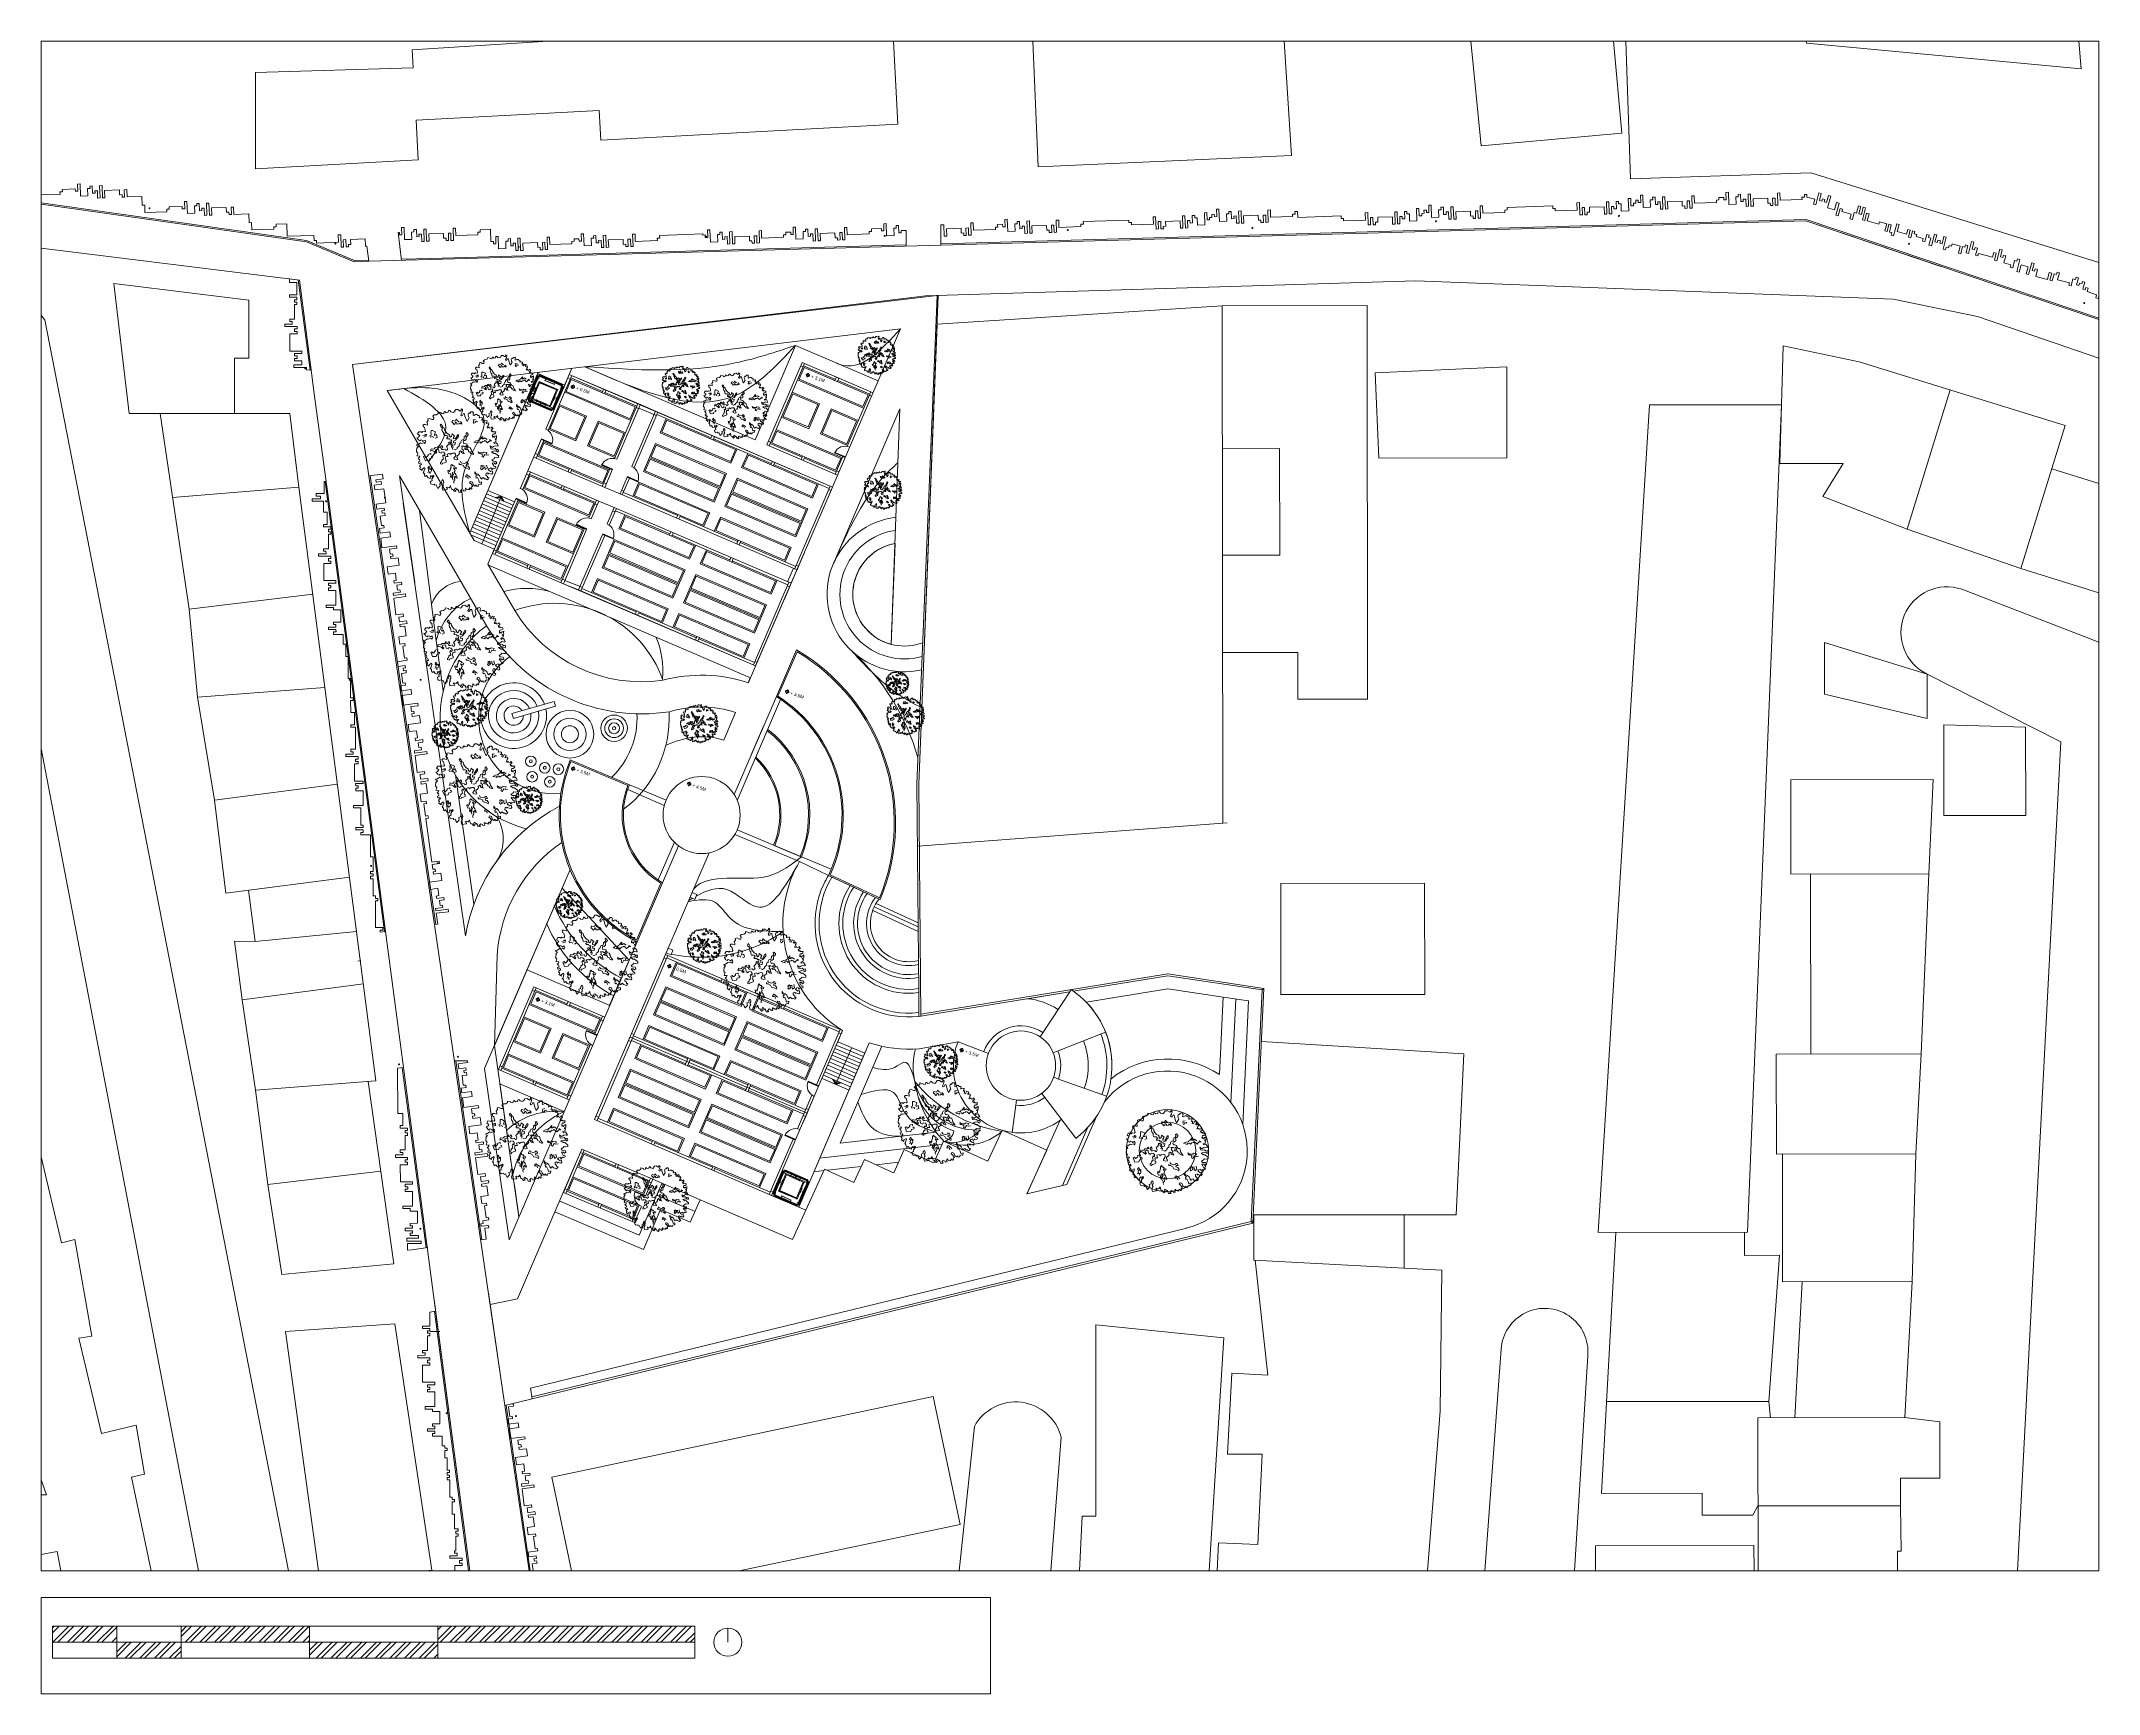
# Paper-space layout 'Presentación1 (3)' of a CAD drawing. Header units: metres. Extents: x 2 to 322, y 4 to 261.
# The model-space entities are those that its viewports show. They can reach past a viewport. Long polylines and large blocks are cut down to what shows.
import ezdxf
from ezdxf.enums import TextEntityAlignment as Align

# ---------------------------------------------------------------- set-up
doc = ezdxf.new("R2010")
doc.units = ezdxf.units.M
doc.layers.get('0').update_dxf_attribs({"color": 200})
for name, color, linetype, lineweight in [('corte3', 215, 'Continuous', 5), ('ESTRUC', 9, 'Continuous', 18), ('estructuras', 255, 'Continuous', 20), ('MUROS', 31, 'Continuous', 9), ('TODO', 210, 'Continuous', 5), ('trazo', 7, 'Continuous', 18)]:
    doc.layers.add(name, color=color, linetype=linetype, lineweight=lineweight)
for name, color, linetype, lineweight, transparency in [('JARDINERAS', 93, 'Continuous', 5, 0.4), ('MUEBLES', 223, 'Continuous', 5, 0.3), ('SUELO', 231, 'Continuous', 5, 0.2)]:
    doc.layers.add(name, color=color, linetype=linetype, lineweight=lineweight, transparency=transparency)
doc.layers.add('Vegetación-h', color=7, linetype='Continuous', lineweight=5, true_color=0x5f7f00, transparency=0.5)
doc.layers.get('ESTRUC').off()
doc.styles.get("Standard").update_dxf_attribs({"font": 'arial.ttf'})

# ---------------------------------------------------------------- blocks, each defined once
blk = doc.blocks.new('arb29')
at = {"layer": 'Vegetación-h', "linetype": 'Continuous'}
for points in [[(1.833, -0.001), (1.929, -0.073), (1.976, -0.118), (2.022, -0.099), (2.061, -0.145), (2.008, -0.196), (1.95, -0.203), (1.91, -0.281), (1.857, -0.222), (1.793, -0.275), (1.774, -0.339), (1.91, -0.373), (1.878, -0.373), (1.942, -0.326), (2.001, -0.411), (1.976, -0.47), (1.905, -0.477), (1.846, -0.47), (1.812, -0.517), (1.78, -0.47), (1.727, -0.504), (1.748, -0.587), (1.833, -0.626), (1.852, -0.679), (1.905, -0.653), (1.897, -0.73), (1.865, -0.764), (1.799, -0.751), (1.74, -0.764), (1.676, -0.73), (1.644, -0.764), (1.636, -0.815), (1.565, -0.778), (1.5, -0.706), (1.402, -0.672), (1.317, -0.666), (1.245, -0.613), (1.277, -0.698), (1.389, -0.725), (1.349, -0.778), (1.389, -0.855), (1.434, -0.81), (1.525, -0.9), (1.578, -0.991), (1.663, -0.927), (1.695, -1.031), (1.631, -1.044), (1.565, -1.11), (1.597, -1.148), (1.525, -1.182), (1.487, -1.135), (1.447, -1.201), (1.357, -1.161), (1.291, -1.071), (1.206, -1.076), (1.192, -1.148), (1.264, -1.169), (1.37, -1.246), (1.323, -1.286), (1.362, -1.345), (1.349, -1.377), (1.264, -1.35), (1.259, -1.39), (1.277, -1.435), (1.232, -1.435), (1.179, -1.435), (1.155, -1.462), (1.109, -1.403), (1.096, -1.488), (1.141, -1.533), (1.07, -1.566), (1.043, -1.533), (0.958, -1.526), (0.919, -1.619), (0.966, -1.611), (0.977, -1.658), (0.881, -1.683), (0.854, -1.637), (0.783, -1.579), (0.75, -1.619), (0.716, -1.56), (0.665, -1.566), (0.665, -1.645), (0.737, -1.677), (0.698, -1.717), (0.639, -1.709), (0.599, -1.651), (0.541, -1.67), (0.495, -1.611), (0.424, -1.552), (0.463, -1.539), (0.41, -1.637), (0.32, -1.637), (0.293, -1.69), (0.339, -1.677), (0.371, -1.722), (0.352, -1.749), (0.189, -1.826), (0.131, -1.741), (0.123, -1.651), (0.144, -1.611), (0.091, -1.573), (0.11, -1.494), (0.085, -1.43), (0.038, -1.39), (0.006, -1.462), (0.025, -1.539), (-0.039, -1.592), (-0.013, -1.632), (0.014, -1.69), (-0.047, -1.826), (-0.111, -1.762), (-0.164, -1.704), (-0.209, -1.741), (-0.255, -1.704), (-0.332, -1.755), (-0.398, -1.736), (-0.451, -1.658), (-0.398, -1.586), (-0.43, -1.515), (-0.398, -1.435), (-0.379, -1.377), (-0.417, -1.345), (-0.462, -1.435), (-0.502, -1.396), (-0.523, -1.443), (-0.51, -1.526), (-0.6, -1.526), (-0.691, -1.462), (-0.744, -1.526), (-0.783, -1.467), (-0.808, -1.416), (-0.874, -1.39), (-0.855, -1.35), (-0.867, -1.265), (-0.874, -1.22), (-0.855, -1.201), (-0.893, -1.156), (-0.972, -1.254), (-0.946, -1.312), (-1.063, -1.278), (-1.063, -1.201), (-1.122, -1.169), (-1.103, -1.097), (-1.057, -1.076), (-1.116, -1.018), (-1.18, -1.063), (-1.188, -1.063), (-1.225, -1.012), (-1.174, -0.967), (-1.225, -0.887), (-1.265, -0.895), (-1.297, -0.855), (-1.259, -0.836), (-1.252, -0.751), (-1.377, -0.783), (-1.377, -0.719), (-1.377, -0.653), (-1.414, -0.64), (-1.454, -0.613), (-1.462, -0.581), (-1.48, -0.477), (-1.499, -0.464), (-1.486, -0.451), (-1.448, -0.379), (-1.52, -0.36), (-1.552, -0.334), (-1.48, -0.294), (-1.414, -0.196), (-1.35, -0.196), (-1.265, -0.124), (-1.22, -0.171), (-1.22, -0.065), (-1.265, -0.014), (-1.331, -0.105), (-1.356, -0.065), (-1.435, -0.065), (-1.462, -0.124), (-1.526, -0.112), (-1.552, -0.086), (-1.637, -0.033), (-1.579, 0.007), (-1.552, 0.103), (-1.664, 0.129), (-1.643, 0.233), (-1.558, 0.26), (-1.513, 0.247), (-1.486, 0.305), (-1.39, 0.318), (-1.377, 0.364), (-1.403, 0.403), (-1.462, 0.494), (-1.526, 0.515), (-1.565, 0.56), (-1.545, 0.613), (-1.486, 0.632), (-1.382, 0.638), (-1.39, 0.691), (-1.448, 0.749), (-1.414, 0.84), (-1.454, 0.906), (-1.395, 0.946), (-1.284, 0.933), (-1.212, 0.957), (-1.225, 1.037), (-1.292, 1.088), (-1.252, 1.154), (-1.154, 1.199), (-1.108, 1.271), (-1.122, 1.337), (-0.978, 1.35), (-0.972, 1.324), (-0.874, 1.343), (-0.874, 1.382), (-0.88, 1.433), (-0.861, 1.447), (-0.855, 1.447), (-0.783, 1.422), (-0.704, 1.467), (-0.712, 1.492), (-0.704, 1.558), (-0.664, 1.558), (-0.6, 1.526), (-0.483, 1.532), (-0.483, 1.552), (-0.451, 1.598), (-0.457, 1.63), (-0.438, 1.683), (-0.353, 1.721), (-0.228, 1.688), (-0.196, 1.76), (-0.228, 1.8), (-0.17, 1.8), (-0.143, 1.755), (-0.13, 1.636), (-0.151, 1.545), (-0.111, 1.513), (-0.071, 1.539), (-0.058, 1.63), (-0.007, 1.636), (0.038, 1.552), (0.157, 1.396), (0.203, 1.356), (0.24, 1.532), (0.189, 1.585), (0.15, 1.656), (0.157, 1.734), (0.195, 1.728)], [(0.195, 1.728), (0.227, 1.806), (0.293, 1.838), (0.346, 1.8), (0.346, 1.755), (0.359, 1.702), (0.392, 1.702), (0.45, 1.76), (0.528, 1.787), (0.541, 1.755), (0.573, 1.755), (0.613, 1.779), (0.652, 1.728), (0.645, 1.675), (0.671, 1.683), (0.743, 1.728), (0.788, 1.734), (0.801, 1.675), (0.783, 1.611), (0.854, 1.649), (0.86, 1.552), (0.913, 1.545), (0.926, 1.611), (0.926, 1.662), (0.998, 1.656), (1.017, 1.67), (1.03, 1.611), (0.998, 1.558), (1.049, 1.558), (1.102, 1.611), (1.141, 1.558), (1.128, 1.505), (1.128, 1.454), (1.121, 1.388), (1.168, 1.401), (1.192, 1.454), (1.24, 1.401), (1.298, 1.447), (1.317, 1.492), (1.336, 1.454), (1.381, 1.454), (1.349, 1.396), (1.317, 1.337), (1.376, 1.29), (1.402, 1.343), (1.421, 1.297), (1.48, 1.324), (1.538, 1.337), (1.551, 1.278), (1.506, 1.225), (1.453, 1.199), (1.453, 1.14), (1.48, 1.069), (1.506, 1.122), (1.559, 1.069), (1.559, 1.148), (1.61, 1.167), (1.623, 1.207), (1.644, 1.135), (1.663, 1.088), (1.623, 1.05), (1.617, 1.01), (1.668, 1.029), (1.676, 0.965), (1.676, 0.925), (1.636, 0.899), (1.604, 0.866), (1.636, 0.827), (1.676, 0.866), (1.716, 0.893), (1.78, 0.848), (1.838, 0.789), (1.812, 0.768), (1.708, 0.755), (1.655, 0.696), (1.617, 0.638), (1.506, 0.677), (1.578, 0.574), (1.676, 0.592), (1.748, 0.638), (1.833, 0.6), (1.878, 0.651), (1.923, 0.592), (1.923, 0.534), (1.846, 0.547), (1.767, 0.534), (1.65, 0.456), (1.767, 0.417), (1.833, 0.443), (1.969, 0.39), (2.001, 0.398), (2.022, 0.318), (1.95, 0.281), (1.865, 0.267), (1.838, 0.196), (1.78, 0.129), (1.846, 0.09), (1.969, 0.124), (2.022, 0.065), (1.982, -0.001), (1.918, 0.031), (1.833, -0.001)], [(-0.124, 1.233), (-0.195, 1.246), (-0.286, 1.291), (-0.3, 1.2), (-0.404, 1.194), (-0.424, 1.115), (-0.365, 1.096), (-0.281, 1.044), (-0.254, 1.089), (-0.261, 1.161), (-0.202, 1.155), (-0.182, 1.096), (-0.104, 1.135), (-0.078, 1.187), (0.007, 1.167), (0.013, 1.214), (-0.072, 1.259)], [(0.528, 1.559), (0.437, 1.507), (0.469, 1.475), (0.469, 1.422), (0.508, 1.382), (0.561, 1.435), (0.535, 1.475), (0.619, 1.487), (0.6, 1.52)], [(1.291, 0.901), (1.174, 0.933), (1.122, 0.867), (1.063, 0.848), (1.089, 0.894), (1.057, 0.965), (1.037, 0.919), (1.004, 0.815), (0.939, 0.756), (0.985, 0.75), (0.855, 0.685), (0.782, 0.606), (0.861, 0.613), (0.966, 0.62), (0.932, 0.652), (1.024, 0.692), (1.082, 0.665), (1.122, 0.75), (1.187, 0.783), (1.206, 0.822), (1.272, 0.808), (1.35, 0.769), (1.376, 0.815), (1.415, 0.887), (1.494, 0.913), (1.39, 0.933)], [(-1.422, 0.137), (-1.331, 0.189), (-1.363, 0.215), (-1.291, 0.234), (-1.272, 0.157), (-1.363, 0.091)], [(-0.87, 0.204), (-0.804, 0.27), (-0.87, 0.379), (-0.935, 0.314), (-0.956, 0.336), (-0.956, 0.467), (-1.089, 0.488), (-1.154, 0.467), (-1.132, 0.379), (-1.11, 0.336), (-1.089, 0.27), (-1.132, 0.226), (-1.089, 0.183), (-1.001, 0.248), (-0.956, 0.204)], [(0.059, 0.013), (0.118, 0.013), (0.189, 0.091), (0.17, 0.137), (0.202, 0.189), (0.235, 0.248), (0.215, 0.28), (0.209, 0.352), (0.254, 0.384), (0.241, 0.436), (0.248, 0.502), (0.287, 0.541), (0.32, 0.554), (0.326, 0.626), (0.306, 0.685), (0.365, 0.744), (0.352, 0.815), (0.326, 0.861), (0.352, 0.894), (0.372, 0.887), (0.404, 0.848), (0.424, 0.867), (0.444, 0.822), (0.424, 0.769), (0.385, 0.697), (0.411, 0.652), (0.431, 0.6), (0.392, 0.535), (0.34, 0.522), (0.34, 0.463), (0.385, 0.391), (0.451, 0.418), (0.535, 0.418), (0.528, 0.384), (0.574, 0.359), (0.633, 0.313), (0.705, 0.332), (0.73, 0.286), (0.769, 0.254), (0.809, 0.189), (0.946, 0.104), (0.9, 0.091), (0.809, 0.091), (0.757, 0.137), (0.698, 0.13), (0.672, 0.175), (0.619, 0.202), (0.535, 0.17), (0.476, 0.182), (0.515, 0.215), (0.555, 0.261), (0.58, 0.234), (0.594, 0.268), (0.515, 0.332), (0.496, 0.274), (0.417, 0.286), (0.32, 0.254), (0.372, 0.215), (0.378, 0.157), (0.463, 0.118), (0.469, 0.046), (0.503, 0.032), (0.548, -0.02), (0.463, -0.02), (0.404, 0.007), (0.424, 0.026), (0.359, 0.052), (0.313, -0.02), (0.352, -0.079), (0.333, -0.144), (0.281, -0.209), (0.3, -0.274), (0.34, -0.294), (0.372, -0.346), (0.313, -0.385), (0.209, -0.392), (0.183, -0.346), (0.202, -0.306), (0.222, -0.215), (0.202, -0.163), (0.15, -0.124), (0.052, -0.163), (0.027, -0.19), (-0.02, -0.249), (-0.059, -0.209), (-0.15, -0.274), (-0.118, -0.313), (-0.072, -0.359), (-0.176, -0.399), (-0.163, -0.451), (-0.163, -0.515), (-0.137, -0.542), (-0.098, -0.555), (-0.078, -0.62), (-0.143, -0.678), (-0.209, -0.724), (-0.215, -0.771), (-0.286, -0.771), (-0.306, -0.718), (-0.274, -0.685), (-0.281, -0.62), (-0.267, -0.567), (-0.241, -0.562), (-0.229, -0.522), (-0.261, -0.476), (-0.306, -0.418), (-0.286, -0.353), (-0.248, -0.385), (-0.229, -0.346), (-0.248, -0.288), (-0.313, -0.249), (-0.411, -0.261), (-0.417, -0.326), (-0.502, -0.32), (-0.554, -0.249), (-0.58, -0.202), (-0.646, -0.215), (-0.691, -0.268), (-0.678, -0.313), (-0.606, -0.353), (-0.626, -0.392), (-0.73, -0.353), (-0.828, -0.34), (-0.88, -0.392), (-0.887, -0.281), (-0.808, -0.274), (-0.763, -0.242), (-0.737, -0.177), (-0.606, -0.138), (-0.646, -0.079), (-0.599, -0.052), (-0.587, -0.118), (-0.515, -0.118), (-0.515, -0.052), (-0.483, 0), (-0.424, -0.085), (-0.483, -0.124), (-0.443, -0.17), (-0.385, -0.15), (-0.3, -0.098), (-0.261, -0.144), (-0.215, -0.124), (-0.209, -0.085), (-0.202, -0.052), (-0.286, 0.026), (-0.261, 0.078), (-0.209, 0.182), (-0.254, 0.195), (-0.241, 0.241), (-0.202, 0.268), (-0.156, 0.202), (-0.13, 0.143), (-0.091, 0.182), (-0.111, 0.234), (-0.156, 0.286), (-0.163, 0.372), (-0.229, 0.345), (-0.274, 0.384), (-0.378, 0.352), (-0.397, 0.391), (-0.365, 0.443), (-0.385, 0.47), (-0.443, 0.483), (-0.542, 0.443), (-0.58, 0.495), (-0.613, 0.567), (-0.672, 0.593), (-0.717, 0.658), (-0.717, 0.717), (-0.75, 0.75), (-0.815, 0.769), (-0.855, 0.815), (-0.848, 0.874), (-0.776, 0.835), (-0.717, 0.776), (-0.652, 0.763), (-0.613, 0.685), (-0.463, 0.587), (-0.378, 0.574), (-0.326, 0.547), (-0.339, 0.522), (-0.261, 0.47), (-0.229, 0.515), (-0.241, 0.626), (-0.104, 0.581), (-0.13, 0.495), (-0.118, 0.436), (-0.026, 0.489), (0.007, 0.672), (0.039, 0.704), (0.065, 0.613), (-0.007, 0.424), (-0.084, 0.352), (-0.046, 0.28), (0.02, 0.326), (0.039, 0.215), (-0.052, 0.17), (-0.084, 0.071), (-0.013, 0.104), (-0.007, 0.039), (0, 0)], [(1.472, 0.291), (1.472, 0.357), (1.341, 0.336), (1.319, 0.291), (1.188, 0.248), (1.1, 0.27), (1.144, 0.204), (1.297, 0.226), (1.319, 0.183), (1.319, 0.117), (1.384, 0.117), (1.407, 0.248), (1.494, 0.248), (1.582, 0.291)], [(-0.804, -0.519), (-0.848, -0.496), (-0.935, -0.562), (-0.913, -0.605), (-0.956, -0.693), (-0.979, -0.715), (-1.044, -0.671), (-1.089, -0.715), (-0.956, -0.869), (-0.804, -0.803), (-0.804, -0.715), (-0.717, -0.65), (-0.717, -0.605), (-0.782, -0.584)], [(0.548, -1.384), (0.508, -1.298), (0.535, -1.234), (0.503, -1.168), (0.476, -1.136), (0.515, -1.064), (0.555, -1.136), (0.607, -1.123), (0.567, -1.064), (0.503, -0.992), (0.398, -0.927), (0.411, -0.848), (0.378, -0.809), (0.313, -0.757), (0.431, -0.764), (0.437, -0.705), (0.34, -0.698), (0.3, -0.66), (0.261, -0.678), (0.195, -0.633), (0.17, -0.698), (0.202, -0.776), (0.189, -0.855), (0.209, -0.894), (0.195, -0.973), (0.15, -0.927), (0.111, -0.946), (0.15, -1.012), (0.202, -1.07), (0.267, -1.037), (0.313, -1.109), (0.313, -1.161), (0.365, -1.181), (0.352, -1.064), (0.326, -0.953), (0.398, -1.012), (0.392, -1.089), (0.411, -1.2), (0.456, -1.259)], [(0.496, -0.385), (0.555, -0.431), (0.685, -0.424), (0.764, -0.365), (0.737, -0.34), (0.802, -0.32), (0.874, -0.392), (0.796, -0.418), (0.802, -0.483), (0.887, -0.476), (0.978, -0.542), (0.978, -0.601), (0.868, -0.574), (0.744, -0.594), (0.685, -0.522), (0.567, -0.503), (0.496, -0.529), (0.469, -0.47)], [(1.144, -0.912), (1.078, -0.89), (0.947, -0.846), (0.926, -0.912), (0.926, -0.956), (0.991, -0.934), (1.034, -0.934), (1.078, -1)], [(1.585, -0.229), (1.513, -0.249), (1.487, -0.288), (1.461, -0.235), (1.408, -0.301), (1.447, -0.333), (1.435, -0.399), (1.487, -0.431), (1.553, -0.346), (1.501, -0.333), (1.598, -0.274), (1.644, -0.365), (1.709, -0.281), (1.637, -0.163)], [(-0.685, -1.311), (-0.646, -1.266), (-0.678, -1.227), (-0.685, -1.161), (-0.744, -1.129), (-0.717, -1.037), (-0.665, -1.103), (-0.633, -1.155), (-0.599, -1.089), (-0.567, -1.188), (-0.567, -1.259), (-0.619, -1.286), (-0.574, -1.345)]]:
    blk.add_lwpolyline(points, dxfattribs=at)
blk = doc.blocks.new('S-Nivel Planta')
at = {"ltscale": 0.5}
h = blk.add_hatch(color=256, dxfattribs=at)
h.paths.add_polyline_path([(-0.06, 0), (0, 0), (0, 0.06, 0.414214)])
h.paths.add_polyline_path([(0, -0.06, 0.414214), (0.06, 0), (0, 0)])
for p, q in [((0.08, 0), (-0.08, 0)), ((0, 0.08), (0, -0.08))]:
    blk.add_line(p, q, dxfattribs=at)
blk.add_circle((0, 0), 0.06, dxfattribs=at)
blk.add_attdef('NIVEL_PLANTA', text='', height=0.12).set_placement((0.13, 0), align=Align.MIDDLE_LEFT)

msp = doc.modelspace()

# ---------------------------------------------------------------- hatches: boundary and pattern name
at = {"layer": 'corte3', "ltscale": 7, "transparency": 33554585}
h = msp.add_hatch(color=256, dxfattribs=at)
h.dxf.hatch_style = 1
h.paths.add_polyline_path([(702.58, -1274.66), (702.12, -1274.77), (702.53, -1274.77)])
h.paths.add_polyline_path([(702.58, -1274.66), (702.53, -1274.77), (702.82, -1275.07)])
h = msp.add_hatch(color=256, dxfattribs=at)
h.dxf.hatch_style = 1
h.paths.add_polyline_path([(728.61, -1320.48), (728.38, -1320.07), (728.66, -1320.37)])
h.paths.add_polyline_path([(728.61, -1320.48), (728.66, -1320.37), (729.07, -1320.37)])
at = {"layer": 'trazo', "ltscale": 7, "transparency": 33554559}
h = msp.add_hatch(dxfattribs=at)
h.set_pattern_fill('ANSI32', color=256, scale=0.085)
h.set_pattern_definition([(45, (110.7697, -1371.0094), (-0.5724913, 0.5724913), []), (45, (111.1514, -1371.0094), (-0.5724913, 0.5724913), [])])
h.paths.add_polyline_path([(1003.29, -1251.75), (1003.29, -1250.5), (998.29, -1250.5), (998.29, -1251.75)])
h.paths.add_polyline_path([(1008.29, -1253), (1008.29, -1251.75), (1003.29, -1251.75), (1003.29, -1253)])
h.paths.add_polyline_path([(1018.29, -1251.75), (1018.29, -1250.5), (1008.29, -1250.5), (1008.29, -1251.75)])
h.paths.add_polyline_path([(1028.29, -1253), (1028.29, -1251.75), (1018.29, -1251.75), (1018.29, -1253)])
h.paths.add_polyline_path([(1028.29, -1250.5), (1028.29, -1251.75), (1048.29, -1251.75), (1048.29, -1250.5)])

# ---------------------------------------------------------------- linework, layer by layer
at = {"layer": 'corte3', "ltscale": 7, "transparency": 33554585}
for points in [[(702.58, -1274.66), (701.19, -1278.08), (701.07, -1278.37)], [(701.21, -1275), (701.21, -1275)], [(702.58, -1274.66), (702.12, -1274.77)], [(702.12, -1274.77), (702.53, -1274.77)], [(702.82, -1275.07), (702.53, -1274.77)], [(702.58, -1274.66), (702.82, -1275.07)], [(728.61, -1320.48), (729.88, -1317.62), (729.88, -1317.62)], [(728.61, -1320.48), (728.38, -1320.07)], [(728.38, -1320.07), (728.66, -1320.37)], [(728.61, -1320.48), (729.07, -1320.37)], [(729.07, -1320.37), (728.66, -1320.37)]]:
    msp.add_lwpolyline(points, dxfattribs=at)
at = {"layer": 'estructuras', "ltscale": 7, "transparency": 33554559}
for points in [[(1048.29, -1253), (1048.29, -1250.5), (998.29, -1250.5), (998.29, -1253), (1048.29, -1253)], [(1003.29, -1253), (1003.29, -1250.5)], [(1008.29, -1250.5), (1008.29, -1253)], [(1018.29, -1253), (1018.29, -1250.5)], [(1028.29, -1250.5), (1028.29, -1253)], [(998.29, -1251.75), (1048.29, -1251.75)]]:
    msp.add_lwpolyline(points, dxfattribs=at)
at = {"layer": 'JARDINERAS', "transparency": 33554559}
for p, q in [((732.18, -1253.82), (731.4, -1253.85)), ((734.1, -1253.96), (733.9, -1253.96)), ((734.1, -1255.1), (734.1, -1253.96)), ((736.81, -1255.11), (736.81, -1253.53)), ((736.81, -1253.53), (737.04, -1253.53)), ((687.07, -1264.43), (686.44, -1264.43)), ((686.44, -1264.43), (686.44, -1264.63)), ((686.44, -1264.63), (687.41, -1264.63)), ((687.41, -1264.63), (687.41, -1264.83)), ((687.7, -1264.84), (687.41, -1264.83)), ((687.7, -1264.84), (687.79, -1264.83)), ((692.28, -1273.07), (693.34, -1272.95)), ((699.04, -1318.65), (701.08, -1332.59)), ((696.15, -1332.45), (695.24, -1332.45)), ((695.24, -1332.45), (695.24, -1332.68)), ((695.24, -1332.68), (696.36, -1332.68)), ((695.49, -1332.25), (696.15, -1332.25)), ((696.36, -1332.87), (695.28, -1332.87)), ((695.28, -1332.87), (695.28, -1333.39)), ((695.28, -1333.39), (695.65, -1333.36))]:
    msp.add_line(p, q, dxfattribs=at)
at = {"layer": 'JARDINERAS', "transparency": 33554585}
for p, q in [((733.62, -1267.87), (728.37, -1280.1)), ((720.83, -1291.51), (719.91, -1293.66)), ((723.01, -1292.59), (722.05, -1294.81))]:
    msp.add_line(p, q, dxfattribs=at)
at = {"layer": 'JARDINERAS', "ltscale": 7, "transparency": 33554559}
for p, q in [((688.79, -1274.46), (688.79, -1273.51)), ((688.79, -1273.51), (688.87, -1273.51)), ((693.34, -1272.95), (693.39, -1273.32)), ((687.86, -1274.86), (688.5, -1274.86)), ((688.75, -1275.06), (687.86, -1275.06)), ((688.17, -1274.66), (688.17, -1274.46)), ((688.17, -1274.46), (688.79, -1274.46)), ((688.5, -1274.66), (688.17, -1274.66)), ((688.5, -1274.86), (688.5, -1274.66))]:
    msp.add_line(p, q, dxfattribs=at)
at = {"layer": 'JARDINERAS', "ltscale": 7, "transparency": 33554687}
msp.add_line((687.86, -1275.06), (687.86, -1274.86), dxfattribs=at)
at = {"layer": 'JARDINERAS', "ltscale": 0.05, "transparency": 33554585}
for p, q in [((697.52, -1285.93), (696.23, -1275.77)), ((722, -1288.81), (701.59, -1280.05)), ((707.3, -1305.17), (712.53, -1310.81)), ((712.53, -1310.81), (710.98, -1314.39)), ((711.93, -1312.19), (710.98, -1314.39)), ((758.78, -1313.68), (760.77, -1313.98)), ((759.77, -1313.83), (759.39, -1321.91)), ((760.77, -1313.98), (760.31, -1323.61)), ((736.89, -1325.16), (727.37, -1326.23)), ((730.6, -1326.88), (727.96, -1327.17)), ((715.08, -1328.19), (713.31, -1332.22)), ((717.67, -1330.39), (714.68, -1329.12))]:
    msp.add_line(p, q, dxfattribs=at)
at = {"layer": 'JARDINERAS', "transparency": 33554687}
for p, q in [((697.4, -1308.04), (697.4, -1308.08)), ((696.15, -1332.25), (696.15, -1332.45)), ((696.36, -1332.68), (696.36, -1332.87))]:
    msp.add_line(p, q, dxfattribs=at)
at = {"layer": 'JARDINERAS', "ltscale": 7, "transparency": 33554585}
msp.add_line((707.14, -1329.57), (713.31, -1332.22), dxfattribs=at)
at = {"layer": 'JARDINERAS', "transparency": 33554559, "flags": 128}
for points in [[(666.29, -1249.96), (665.12, -1250)], [(666.31, -1250.65), (666.29, -1249.96)], [(666.5, -1250.64), (666.31, -1250.65)], [(666.52, -1251.21), (666.5, -1250.64)], [(668.42, -1250.96), (668.23, -1250.97)], [(668.23, -1250.97), (668.24, -1251.16)], [(669.42, -1250.73), (668.41, -1250.77)], [(668.41, -1250.77), (668.42, -1250.96)], [(669.43, -1250.92), (669.42, -1250.73)], [(669.62, -1250.92), (669.43, -1250.92)], [(669.79, -1250.34), (669.6, -1250.35)], [(669.6, -1250.35), (669.62, -1250.92)], [(669.82, -1251.29), (669.79, -1250.34)], [(670.38, -1250.7), (670.39, -1251.27)], [(670.57, -1250.7), (670.38, -1250.7)], [(670.75, -1250.5), (670.56, -1250.51)], [(670.56, -1250.51), (670.57, -1250.7)], [(670.77, -1251.07), (670.75, -1250.5)], [(670.96, -1251.06), (670.77, -1251.07)], [(670.95, -1250.87), (670.96, -1251.06)], [(671.14, -1250.87), (670.95, -1250.87)], [(671.16, -1251.44), (671.14, -1250.87)], [(671.51, -1250.47), (671.32, -1250.48)], [(671.32, -1250.48), (671.35, -1251.43)], [(671.54, -1251.43), (671.51, -1250.47)], [(672.86, -1250.81), (671.71, -1250.85)], [(671.71, -1250.85), (671.73, -1251.42)], [(672.87, -1251.19), (672.86, -1250.81)], [(673.43, -1250.79), (673.24, -1250.8)], [(673.24, -1250.8), (673.25, -1251.37)], [(673.45, -1251.36), (673.43, -1250.79)], [(798.12, -1250.99), (797.93, -1251)], [(797.93, -1251), (797.95, -1251.57)], [(798.15, -1251.95), (798.12, -1250.99)], [(802.12, -1251.05), (801.93, -1251.06)], [(801.93, -1251.06), (801.96, -1252.01)], [(802.14, -1251.62), (802.12, -1251.05)], [(805.17, -1251.04), (804.92, -1251.96)], [(805.35, -1251.09), (805.17, -1251.04)], [(805.21, -1251.64), (805.35, -1251.09)], [(691.15, -1256.31), (687.43, -1254.76), (664.76, -1251.52), (662.33, -1251.56)], [(668.24, -1251.16), (666.52, -1251.21)], [(670.39, -1251.27), (669.82, -1251.29)], [(671.35, -1251.43), (671.16, -1251.44)], [(671.73, -1251.42), (671.54, -1251.43)], [(673.06, -1251.18), (672.87, -1251.19)], [(673.06, -1251.37), (673.06, -1251.18)], [(673.25, -1251.37), (673.06, -1251.37)], [(674.61, -1251.32), (673.45, -1251.36)], [(674.64, -1252.01), (674.61, -1251.32)], [(674.83, -1252), (674.64, -1252.01)], [(674.85, -1252.57), (674.83, -1252)], [(676.56, -1252.51), (674.85, -1252.57)], [(676.55, -1252.32), (676.56, -1252.51)], [(676.74, -1252.32), (676.55, -1252.32)], [(677.75, -1252.09), (676.74, -1252.13)], [(676.74, -1252.13), (676.74, -1252.32)], [(677.75, -1252.28), (677.75, -1252.09)], [(677.94, -1252.28), (677.75, -1252.28)], [(678.11, -1251.7), (677.92, -1251.71)], [(677.92, -1251.71), (677.94, -1252.28)], [(678.15, -1252.65), (678.11, -1251.7)], [(678.72, -1252.63), (678.15, -1252.65)], [(678.7, -1252.06), (678.72, -1252.63)], [(678.89, -1252.06), (678.7, -1252.06)], [(679.07, -1251.86), (678.88, -1251.87)], [(678.88, -1251.87), (678.89, -1252.06)], [(679.09, -1252.43), (679.07, -1251.86)], [(679.28, -1252.42), (679.09, -1252.43)], [(679.27, -1252.23), (679.28, -1252.42)], [(679.46, -1252.23), (679.27, -1252.23)], [(679.48, -1252.8), (679.46, -1252.23)], [(679.83, -1251.83), (679.64, -1251.84)], [(679.64, -1251.84), (679.67, -1252.79)], [(679.86, -1252.78), (679.83, -1251.83)], [(681.18, -1252.17), (680.04, -1252.21)], [(680.04, -1252.21), (680.05, -1252.78)], [(681.19, -1252.55), (681.18, -1252.17)], [(681.38, -1252.54), (681.19, -1252.55)], [(681.39, -1252.73), (681.38, -1252.54)], [(681.75, -1252.15), (681.56, -1252.16)], [(681.56, -1252.16), (681.58, -1252.73)], [(681.77, -1252.72), (681.75, -1252.15)], [(682.94, -1252.68), (681.77, -1252.72)], [(682.96, -1253.37), (682.94, -1252.68)], [(757.52, -1252.58), (757.33, -1252.59)], [(757.33, -1252.59), (757.36, -1253.54)], [(757.54, -1253.15), (757.52, -1252.58)], [(758.27, -1252.32), (758.29, -1252.89)], [(758.46, -1252.32), (758.27, -1252.32)], [(758.49, -1253.27), (758.46, -1252.32)], [(759.23, -1252.67), (759.04, -1252.68)], [(759.04, -1252.68), (759.06, -1253.25)], [(759.23, -1252.48), (759.23, -1252.67)], [(759.42, -1252.48), (759.23, -1252.48)], [(759.44, -1253.05), (759.42, -1252.48)], [(760.18, -1252.45), (759.99, -1252.46)], [(759.99, -1252.46), (760.02, -1253.41)], [(760.21, -1253.4), (760.18, -1252.45)], [(762.46, -1252.37), (762.27, -1252.38)], [(762.27, -1252.38), (762.3, -1253.33)], [(762.48, -1252.94), (762.46, -1252.37)], [(764.38, -1252.69), (764.19, -1252.7)], [(764.56, -1252.49), (764.37, -1252.5)], [(764.37, -1252.5), (764.38, -1252.69)], [(764.6, -1252.96), (764.56, -1252.49)], [(770.04, -1252.58), (769.85, -1252.59)], [(769.85, -1252.59), (769.87, -1253.16)], [(770.07, -1253.54), (770.04, -1252.58)], [(772.33, -1252.51), (772.14, -1252.52)], [(772.14, -1252.52), (772.17, -1253.47)], [(772.36, -1253.46), (772.33, -1252.51)], [(773.09, -1252.48), (772.9, -1252.49)], [(772.9, -1252.49), (772.92, -1253.06)], [(773.09, -1252.67), (773.09, -1252.48)], [(773.28, -1252.67), (773.09, -1252.67)], [(773.3, -1253.24), (773.28, -1252.67)], [(774.03, -1252.26), (773.84, -1252.27)], [(773.84, -1252.27), (773.87, -1253.22)], [(774.05, -1252.83), (774.03, -1252.26)], [(774.43, -1252.63), (774.24, -1252.64)], [(774.24, -1252.64), (774.24, -1252.83)], [(774.61, -1252.39), (774.42, -1252.4)], [(774.42, -1252.4), (774.43, -1252.63)], [(774.61, -1252.58), (774.61, -1252.39)], [(774.8, -1252.58), (774.61, -1252.58)], [(774.79, -1252), (774.8, -1252.58)], [(774.98, -1252), (774.79, -1252)], [(775.01, -1252.95), (774.98, -1252)], [(775.75, -1252.35), (775.56, -1252.36)], [(775.56, -1252.36), (775.58, -1252.93)], [(775.74, -1252.16), (775.75, -1252.35)], [(775.93, -1252.16), (775.74, -1252.16)], [(775.95, -1252.73), (775.93, -1252.16)], [(776.33, -1252.52), (776.15, -1252.53), (776.14, -1252.53)], [(776.14, -1252.53), (776.14, -1252.72)], [(776.35, -1253.1), (776.33, -1252.52)], [(776.7, -1252.13), (776.5, -1252.14)], [(776.5, -1252.14), (776.54, -1253.09)], [(776.73, -1253.08), (776.7, -1252.13)], [(778.04, -1252.47), (776.9, -1252.51)], [(776.9, -1252.51), (776.92, -1253.08)], [(778.05, -1252.85), (778.04, -1252.47)], [(778.42, -1252.45), (778.44, -1253.03)], [(778.61, -1252.45), (778.42, -1252.45)], [(778.63, -1253.02), (778.61, -1252.45)], [(778.98, -1252.05), (778.79, -1252.06)], [(778.79, -1252.06), (778.82, -1253.01)], [(779, -1252.63), (778.98, -1252.05)], [(780.71, -1252.57), (779, -1252.63)], [(780.89, -1252.37), (780.7, -1252.38)], [(780.7, -1252.38), (780.71, -1252.57)], [(784.44, -1252.06), (780.89, -1252.18)], [(780.89, -1252.18), (780.89, -1252.37)], [(784.44, -1252.25), (784.44, -1252.06)], [(784.63, -1252.25), (784.44, -1252.25)], [(784.64, -1252.44), (784.63, -1252.25)], [(786.35, -1252.38), (784.64, -1252.44)], [(786.52, -1251.8), (786.33, -1251.81)], [(786.33, -1251.81), (786.35, -1252.38)], [(786.56, -1252.75), (786.52, -1251.8)], [(786.92, -1252.17), (786.73, -1252.18)], [(786.73, -1252.18), (786.75, -1252.75)], [(786.94, -1252.74), (786.92, -1252.17)], [(787.31, -1252.54), (787.12, -1252.55)], [(787.12, -1252.55), (787.13, -1252.74)], [(788.44, -1252.12), (787.3, -1252.16)], [(787.3, -1252.16), (787.31, -1252.54)], [(788.46, -1252.69), (788.44, -1252.12)], [(788.65, -1252.69), (788.46, -1252.69)], [(788.62, -1251.73), (788.65, -1252.69)], [(788.81, -1251.73), (788.62, -1251.73)], [(788.84, -1252.68), (788.81, -1251.73)], [(789.03, -1252.67), (788.84, -1252.68)], [(789.01, -1252.1), (789.03, -1252.67)], [(789.2, -1252.1), (789.01, -1252.1)], [(789.21, -1252.29), (789.2, -1252.1)], [(789.4, -1252.28), (789.21, -1252.29)], [(789.57, -1251.7), (789.38, -1251.71)], [(789.38, -1251.71), (789.4, -1252.28)], [(789.57, -1251.89), (789.57, -1251.7)], [(789.77, -1251.89), (789.57, -1251.89)], [(789.78, -1252.46), (789.77, -1251.89)], [(790.36, -1252.44), (789.78, -1252.46)], [(790.51, -1251.48), (790.32, -1251.49)], [(790.32, -1251.49), (790.36, -1252.44)], [(790.53, -1252.05), (790.51, -1251.48)], [(790.72, -1252.04), (790.53, -1252.05)], [(790.72, -1251.85), (790.72, -1252.04)], [(790.91, -1251.85), (790.72, -1251.85)], [(791.09, -1251.61), (790.9, -1251.62)], [(790.9, -1251.62), (790.91, -1251.85)], [(791.1, -1251.8), (791.09, -1251.61)], [(791.29, -1251.79), (791.1, -1251.8)], [(791.46, -1251.22), (791.27, -1251.22)], [(791.27, -1251.22), (791.29, -1251.79)], [(791.49, -1252.17), (791.46, -1251.22)], [(792.06, -1252.15), (791.49, -1252.17)], [(792.23, -1251.57), (792.04, -1251.58)], [(792.04, -1251.58), (792.06, -1252.15)], [(792.22, -1251.38), (792.23, -1251.57)], [(792.42, -1251.38), (792.22, -1251.38)], [(792.43, -1251.95), (792.42, -1251.38)], [(792.62, -1251.94), (792.43, -1251.95)], [(792.81, -1251.74), (792.62, -1251.75)], [(792.62, -1251.75), (792.62, -1251.94)], [(792.83, -1252.31), (792.81, -1251.74)], [(793.02, -1252.31), (792.83, -1252.31)], [(793.18, -1251.35), (792.99, -1251.36)], [(792.99, -1251.36), (793.02, -1252.31)], [(793.21, -1252.3), (793.18, -1251.35)], [(793.4, -1252.29), (793.21, -1252.3)], [(794.52, -1251.69), (793.38, -1251.72)], [(793.38, -1251.72), (793.4, -1252.29)], [(794.53, -1252.07), (794.52, -1251.69)], [(794.72, -1252.06), (794.53, -1252.07)], [(794.73, -1252.25), (794.72, -1252.06)], [(794.92, -1252.24), (794.73, -1252.25)], [(794.9, -1251.67), (794.92, -1252.24)], [(795.09, -1251.67), (794.9, -1251.67)], [(795.11, -1252.24), (795.09, -1251.67)], [(795.3, -1252.23), (795.11, -1252.24)], [(795.46, -1251.27), (795.27, -1251.28)], [(795.27, -1251.28), (795.3, -1252.23)], [(795.48, -1251.84), (795.46, -1251.27)], [(797.19, -1251.79), (795.48, -1251.84)], [(797.38, -1251.59), (797.18, -1251.6)], [(797.18, -1251.6), (797.19, -1251.79)], [(797.75, -1251.39), (797.37, -1251.4)], [(797.37, -1251.4), (797.38, -1251.59)], [(797.76, -1251.58), (797.75, -1251.39)], [(797.95, -1251.57), (797.76, -1251.58)], [(798.72, -1251.93), (798.15, -1251.95)], [(798.89, -1251.35), (798.7, -1251.36)], [(798.7, -1251.36), (798.72, -1251.93)], [(799.07, -1251.15), (798.88, -1251.16)], [(798.88, -1251.16), (798.89, -1251.35)], [(799.09, -1251.72), (799.07, -1251.15)], [(799.28, -1251.72), (799.09, -1251.72)], [(799.47, -1251.52), (799.28, -1251.53)], [(799.28, -1251.53), (799.28, -1251.72)], [(799.49, -1252.09), (799.47, -1251.52)], [(799.68, -1252.08), (799.49, -1252.09)], [(799.65, -1251.13), (799.68, -1252.08)], [(799.84, -1251.13), (799.65, -1251.13)], [(799.87, -1252.08), (799.84, -1251.13)], [(800.06, -1252.07), (799.87, -1252.08)], [(801.18, -1251.46), (800.04, -1251.5)], [(800.04, -1251.5), (800.06, -1252.07)], [(801.19, -1251.84), (801.18, -1251.46)], [(801.38, -1251.84), (801.19, -1251.84)], [(801.39, -1252.03), (801.38, -1251.84)], [(801.58, -1252.02), (801.39, -1252.03)], [(801.75, -1251.44), (801.56, -1251.45)], [(801.56, -1251.45), (801.58, -1252.02)], [(801.77, -1252.01), (801.75, -1251.44)], [(801.96, -1252.01), (801.77, -1252.01)], [(803.85, -1251.56), (802.14, -1251.62)], [(803.84, -1251.37), (803.85, -1251.56)], [(804.03, -1251.37), (803.84, -1251.37)], [(804.22, -1251.17), (804.03, -1251.18)], [(804.03, -1251.18), (804.03, -1251.37)], [(804.23, -1251.38), (804.22, -1251.17)], [(804.84, -1251.54), (804.23, -1251.38)], [(804.74, -1251.91), (804.84, -1251.54)], [(804.92, -1251.96), (804.74, -1251.91)], [(805.39, -1251.69), (805.21, -1251.64)], [(805.44, -1251.51), (805.39, -1251.69)], [(805.62, -1251.56), (805.44, -1251.51)], [(805.57, -1251.74), (805.62, -1251.56)], [(805.76, -1251.79), (805.57, -1251.74)], [(805.91, -1251.24), (805.76, -1251.79)], [(805.84, -1252.21), (806.09, -1251.29)], [(806.39, -1252.35), (805.84, -1252.21)], [(806.09, -1251.29), (805.91, -1251.24)], [(806.54, -1251.8), (806.39, -1252.35)], [(806.48, -1252.77), (806.73, -1251.85)], [(806.73, -1251.85), (806.54, -1251.8)], [(806.81, -1252.27), (806.66, -1252.82)], [(806.99, -1252.32), (806.81, -1252.27)], [(806.95, -1252.5), (806.99, -1252.32)], [(807.68, -1252.7), (806.95, -1252.5)], [(807.91, -1252.57), (807.77, -1253.12)], [(808.1, -1252.62), (807.91, -1252.57)], [(808.24, -1252.06), (808.1, -1252.62)], [(808.43, -1252.11), (808.24, -1252.06)], [(808.28, -1252.67), (808.43, -1252.11)], [(808.47, -1252.72), (808.28, -1252.67)], [(808.61, -1252.16), (808.47, -1252.72)], [(808.55, -1253.13), (808.8, -1252.21)], [(808.8, -1252.21), (808.61, -1252.16)], [(808.88, -1252.63), (808.73, -1253.18)], [(809.07, -1252.68), (808.88, -1252.63)], [(808.92, -1253.23), (809.07, -1252.68)], [(679.67, -1252.79), (679.48, -1252.8)], [(680.05, -1252.78), (679.86, -1252.78)], [(681.58, -1252.73), (681.39, -1252.73)], [(683.15, -1253.36), (682.96, -1253.37)], [(683.17, -1253.93), (683.15, -1253.36)], [(684.88, -1253.87), (683.17, -1253.93)], [(684.87, -1253.68), (684.88, -1253.87)], [(685.06, -1253.68), (684.87, -1253.68)], [(685.88, -1253.46), (685.06, -1253.49)], [(685.06, -1253.49), (685.06, -1253.68)], [(685.91, -1254.42), (685.88, -1253.46)], [(694.83, -1256.3), (694.56, -1254.12)], [(694.65, -1254.12), (694.56, -1254.12)], [(694.66, -1254.31), (694.65, -1254.12)], [(694.83, -1253.73), (694.85, -1254.3)], [(695.02, -1253.73), (694.83, -1253.73)], [(695.05, -1254.68), (695.02, -1253.73)], [(695.79, -1254.08), (695.6, -1254.09)], [(695.6, -1254.09), (695.62, -1254.66)], [(695.79, -1253.89), (695.79, -1254.08)], [(695.98, -1253.89), (695.79, -1253.89)], [(696, -1254.46), (695.98, -1253.89)], [(696.37, -1254.25), (696.18, -1254.26)], [(696.18, -1254.26), (696.19, -1254.45)], [(696.39, -1254.82), (696.37, -1254.25)], [(696.74, -1253.86), (696.55, -1253.87)], [(696.55, -1253.87), (696.58, -1254.82)], [(696.77, -1254.81), (696.74, -1253.86)], [(698.08, -1254.2), (696.94, -1254.23)], [(696.94, -1254.23), (696.96, -1254.81)], [(698.1, -1254.58), (698.08, -1254.2)], [(698.47, -1254.18), (698.48, -1254.75)], [(698.66, -1254.18), (698.47, -1254.18)], [(698.67, -1254.75), (698.66, -1254.18)], [(699.02, -1253.78), (698.83, -1253.79)], [(698.83, -1253.79), (698.86, -1254.74)], [(699.04, -1254.36), (699.02, -1253.78)], [(700.94, -1254.1), (700.75, -1254.11)], [(700.75, -1254.11), (700.75, -1254.3)], [(701.75, -1253.88), (700.93, -1253.91)], [(700.93, -1253.91), (700.94, -1254.1)], [(701.78, -1254.84), (701.75, -1253.88)], [(708.81, -1254.22), (708.83, -1254.79)], [(709, -1254.22), (708.81, -1254.22)], [(709.04, -1255.17), (709, -1254.22)], [(713, -1254.25), (712.81, -1254.26)], [(712.81, -1254.26), (712.85, -1255.21)], [(713.02, -1254.82), (713, -1254.25)], [(718.27, -1254.23), (714.91, -1254.37)], [(718.28, -1254.33), (718.27, -1254.23)], [(718.64, -1253.93), (718.66, -1254.51)], [(718.83, -1253.93), (718.64, -1253.93)], [(718.87, -1254.88), (718.83, -1253.93)], [(719.61, -1254.28), (719.42, -1254.29)], [(719.42, -1254.29), (719.44, -1254.86)], [(719.6, -1254.09), (719.61, -1254.28)], [(719.79, -1254.09), (719.6, -1254.09)], [(719.81, -1254.66), (719.79, -1254.09)], [(720.55, -1254.06), (720.36, -1254.07)], [(720.36, -1254.07), (720.39, -1255.02)], [(720.58, -1255.01), (720.55, -1254.06)], [(722.84, -1253.98), (722.65, -1253.99)], [(722.65, -1253.99), (722.68, -1254.94)], [(722.85, -1254.56), (722.84, -1253.98)], [(725.13, -1254.1), (724.74, -1254.11)], [(724.74, -1254.11), (724.75, -1254.3)], [(725.13, -1254.29), (725.13, -1254.1)], [(725.32, -1254.28), (725.13, -1254.29)], [(725.49, -1253.7), (725.3, -1253.71)], [(725.3, -1253.71), (725.32, -1254.28)], [(725.53, -1254.65), (725.49, -1253.7)], [(726.27, -1254.05), (726.08, -1254.06)], [(726.08, -1254.06), (726.1, -1254.63)], [(726.26, -1253.86), (726.27, -1254.05)], [(726.45, -1253.86), (726.26, -1253.86)], [(726.47, -1254.43), (726.45, -1253.86)], [(726.84, -1254.22), (726.65, -1254.23)], [(726.65, -1254.23), (726.66, -1254.42)], [(726.87, -1254.79), (726.84, -1254.22)], [(727.02, -1253.83), (727.06, -1254.78)], [(727.21, -1253.83), (727.02, -1253.83)], [(727.25, -1254.78), (727.21, -1253.83)], [(728.56, -1254.15), (727.42, -1254.2)], [(727.42, -1254.2), (727.44, -1254.77)], [(728.57, -1254.53), (728.56, -1254.15)], [(729.13, -1254.13), (728.94, -1254.14)], [(728.94, -1254.14), (728.96, -1254.71)], [(729.15, -1254.7), (729.13, -1254.13)], [(729.3, -1253.74), (729.34, -1254.7)], [(729.49, -1253.74), (729.3, -1253.74)], [(729.52, -1254.31), (729.49, -1253.74)], [(731.23, -1254.24), (729.52, -1254.31)], [(731.41, -1254.04), (731.22, -1254.05)], [(731.22, -1254.05), (731.23, -1254.24)], [(731.4, -1253.85), (731.41, -1254.04)], [(732.19, -1254.01), (732.18, -1253.82)], [(732.38, -1254.01), (732.19, -1254.01)], [(732.55, -1253.43), (732.36, -1253.44)], [(732.36, -1253.44), (732.38, -1254.01)], [(732.58, -1254.38), (732.55, -1253.43)], [(733.33, -1253.78), (733.14, -1253.79)], [(733.14, -1253.79), (733.16, -1254.36)], [(733.32, -1253.59), (733.33, -1253.78)], [(733.51, -1253.59), (733.32, -1253.59)], [(733.53, -1254.16), (733.51, -1253.59)], [(733.72, -1254.15), (733.53, -1254.16)], [(733.71, -1253.96), (733.72, -1254.15)], [(733.9, -1253.96), (733.71, -1253.96)], [(876.79, -1277.62), (804.16, -1253.12), (736.81, -1255.02)], [(737.07, -1254.41), (737.04, -1253.53)], [(738.38, -1253.79), (737.24, -1253.83)], [(737.24, -1253.83), (737.26, -1254.4)], [(738.4, -1254.17), (738.38, -1253.79)], [(738.59, -1254.16), (738.4, -1254.17)], [(738.59, -1254.36), (738.59, -1254.16)], [(738.95, -1253.77), (738.76, -1253.78)], [(738.76, -1253.78), (738.78, -1254.35)], [(738.97, -1254.34), (738.95, -1253.77)], [(739.13, -1253.38), (739.16, -1254.34)], [(739.32, -1253.38), (739.13, -1253.38)], [(739.34, -1253.95), (739.32, -1253.38)], [(741.05, -1253.89), (739.34, -1253.95)], [(741.05, -1253.7), (741.05, -1253.89)], [(741.24, -1253.7), (741.05, -1253.7)], [(741.61, -1253.49), (741.23, -1253.5)], [(741.23, -1253.5), (741.24, -1253.7)], [(741.62, -1253.68), (741.61, -1253.49)], [(741.81, -1253.68), (741.62, -1253.68)], [(741.98, -1253.1), (741.79, -1253.11)], [(741.79, -1253.11), (741.81, -1253.68)], [(742.01, -1254.05), (741.98, -1253.1)], [(742.58, -1254.03), (742.01, -1254.05)], [(742.75, -1253.45), (742.56, -1253.46)], [(742.56, -1253.46), (742.58, -1254.03)], [(742.75, -1253.26), (742.75, -1253.45)], [(742.94, -1253.26), (742.75, -1253.26)], [(742.96, -1253.83), (742.94, -1253.26)], [(743.15, -1253.82), (742.96, -1253.83)], [(743.14, -1253.63), (743.15, -1253.82)], [(743.33, -1253.63), (743.14, -1253.63)], [(743.35, -1254.2), (743.33, -1253.63)], [(743.54, -1254.19), (743.35, -1254.2)], [(743.7, -1253.23), (743.51, -1253.24)], [(743.51, -1253.24), (743.54, -1254.19)], [(743.73, -1254.18), (743.7, -1253.23)], [(743.92, -1254.18), (743.73, -1254.18)], [(745.04, -1253.57), (743.9, -1253.61)], [(743.9, -1253.61), (743.92, -1254.18)], [(745.06, -1253.95), (745.04, -1253.57)], [(745.25, -1253.94), (745.06, -1253.95)], [(745.25, -1254.13), (745.25, -1253.94)], [(745.44, -1254.13), (745.25, -1254.13)], [(745.42, -1253.55), (745.44, -1254.13)], [(745.61, -1253.55), (745.42, -1253.55)], [(745.63, -1254.12), (745.61, -1253.55)], [(745.82, -1254.11), (745.63, -1254.12)], [(745.79, -1253.16), (745.82, -1254.11)], [(745.98, -1253.16), (745.79, -1253.16)], [(746, -1253.73), (745.98, -1253.16)], [(747.71, -1253.67), (746, -1253.73)], [(747.9, -1253.47), (747.71, -1253.48)], [(747.71, -1253.48), (747.71, -1253.67)], [(751.44, -1253.16), (747.89, -1253.28)], [(747.89, -1253.28), (747.9, -1253.47)], [(751.45, -1253.35), (751.44, -1253.16)], [(751.64, -1253.35), (751.45, -1253.35)], [(751.64, -1253.54), (751.64, -1253.35)], [(753.36, -1253.48), (751.64, -1253.54)], [(753.53, -1252.9), (753.34, -1252.91)], [(753.34, -1252.91), (753.36, -1253.48)], [(753.56, -1253.86), (753.53, -1252.9)], [(753.75, -1253.85), (753.56, -1253.86)], [(753.92, -1253.27), (753.73, -1253.28)], [(753.73, -1253.28), (753.75, -1253.85)], [(753.94, -1253.84), (753.92, -1253.27)], [(754.13, -1253.84), (753.94, -1253.84)], [(754.31, -1253.64), (754.12, -1253.65)], [(754.12, -1253.65), (754.13, -1253.84)], [(755.44, -1253.22), (754.3, -1253.26)], [(754.3, -1253.26), (754.31, -1253.64)], [(755.46, -1253.79), (755.44, -1253.22)], [(755.65, -1253.79), (755.46, -1253.79)], [(755.62, -1252.83), (755.65, -1253.79)], [(755.81, -1252.83), (755.62, -1252.83)], [(755.84, -1253.78), (755.81, -1252.83)], [(756.03, -1253.77), (755.84, -1253.78)], [(756.01, -1253.2), (756.03, -1253.77)], [(756.2, -1253.2), (756.01, -1253.2)], [(756.21, -1253.39), (756.2, -1253.2)], [(756.4, -1253.38), (756.21, -1253.39)], [(756.57, -1252.8), (756.38, -1252.81)], [(756.38, -1252.81), (756.4, -1253.38)], [(756.58, -1252.99), (756.57, -1252.8)], [(756.77, -1252.99), (756.58, -1252.99)], [(756.79, -1253.56), (756.77, -1252.99)], [(757.36, -1253.54), (756.79, -1253.56)], [(757.73, -1253.15), (757.54, -1253.15)], [(757.91, -1252.95), (757.72, -1252.96)], [(757.72, -1252.96), (757.73, -1253.15)], [(758.09, -1252.71), (757.9, -1252.72)], [(757.9, -1252.72), (757.91, -1252.95)], [(758.1, -1252.9), (758.09, -1252.71)], [(758.29, -1252.89), (758.1, -1252.9)], [(759.06, -1253.25), (758.49, -1253.27)], [(759.63, -1253.04), (759.44, -1253.05)], [(759.81, -1252.84), (759.62, -1252.85)], [(759.62, -1252.85), (759.63, -1253.04)], [(759.83, -1253.41), (759.81, -1252.84)], [(760.02, -1253.41), (759.83, -1253.41)], [(760.4, -1253.4), (760.21, -1253.4)], [(761.52, -1252.79), (760.38, -1252.82)], [(760.38, -1252.82), (760.4, -1253.4)], [(761.54, -1253.17), (761.52, -1252.79)], [(761.73, -1253.16), (761.54, -1253.17)], [(761.73, -1253.35), (761.73, -1253.16)], [(761.92, -1253.34), (761.73, -1253.35)], [(761.91, -1252.77), (761.92, -1253.34)], [(762.1, -1252.77), (761.91, -1252.77)], [(762.11, -1253.34), (762.1, -1252.77)], [(762.3, -1253.33), (762.11, -1253.34)], [(764.19, -1252.89), (762.48, -1252.94)], [(764.19, -1252.7), (764.19, -1252.89)], [(767.96, -1252.84), (764.6, -1252.96)], [(767.96, -1253.03), (767.96, -1252.84)], [(768.15, -1253.03), (767.96, -1253.03)], [(768.16, -1253.22), (768.15, -1253.03)], [(769.87, -1253.16), (768.16, -1253.22)], [(770.26, -1253.53), (770.07, -1253.54)], [(770.44, -1252.95), (770.25, -1252.96)], [(770.25, -1252.96), (770.26, -1253.53)], [(770.46, -1253.52), (770.44, -1252.95)], [(770.65, -1253.52), (770.46, -1253.52)], [(770.83, -1253.32), (770.64, -1253.33)], [(770.64, -1253.33), (770.65, -1253.52)], [(771.96, -1252.9), (770.82, -1252.94)], [(770.82, -1252.94), (770.83, -1253.32)], [(771.98, -1253.47), (771.96, -1252.9)], [(772.17, -1253.47), (771.98, -1253.47)], [(772.55, -1253.45), (772.36, -1253.46)], [(772.53, -1252.88), (772.55, -1253.45)], [(772.72, -1252.88), (772.53, -1252.88)], [(772.73, -1253.07), (772.72, -1252.88)], [(772.92, -1253.06), (772.73, -1253.07)], [(773.87, -1253.22), (773.3, -1253.24)], [(774.24, -1252.83), (774.05, -1252.83)], [(775.58, -1252.93), (775.01, -1252.95)], [(776.14, -1252.72), (775.95, -1252.73)], [(776.54, -1253.09), (776.35, -1253.1)], [(776.92, -1253.08), (776.73, -1253.08)], [(778.24, -1252.84), (778.05, -1252.85)], [(778.25, -1253.03), (778.24, -1252.84)], [(778.44, -1253.03), (778.25, -1253.03)], [(778.82, -1253.01), (778.63, -1253.02)], [(786.75, -1252.75), (786.56, -1252.75)], [(787.13, -1252.74), (786.94, -1252.74)], [(806.66, -1252.82), (806.48, -1252.77)], [(807.58, -1253.07), (807.68, -1252.7)], [(807.77, -1253.12), (807.58, -1253.07)], [(808.73, -1253.18), (808.55, -1253.13)], [(809.84, -1253.48), (808.92, -1253.23)], [(809.89, -1253.3), (809.84, -1253.48)], [(810.44, -1253.44), (809.89, -1253.3)], [(810.29, -1254), (810.44, -1253.44)], [(810.47, -1254.04), (810.29, -1254)], [(810.62, -1253.49), (810.47, -1254.04)], [(810.8, -1253.54), (810.62, -1253.49)], [(810.66, -1254.09), (810.8, -1253.54)], [(810.84, -1254.14), (810.66, -1254.09)], [(810.79, -1254.33), (810.84, -1254.14)], [(811.22, -1253.46), (810.98, -1254.38)], [(811.4, -1253.51), (811.22, -1253.46)], [(811.26, -1254.06), (811.4, -1253.51)], [(811.99, -1254.26), (811.26, -1254.06)], [(812.09, -1253.89), (811.99, -1254.26)], [(812.28, -1253.94), (812.09, -1253.89)], [(812.13, -1254.49), (812.28, -1253.94)], [(812.46, -1253.99), (812.31, -1254.54)], [(812.64, -1254.04), (812.46, -1253.99)], [(812.59, -1254.22), (812.64, -1254.04)], [(812.78, -1254.27), (812.59, -1254.22)], [(812.73, -1254.45), (812.78, -1254.27)], [(813.56, -1254.28), (813.41, -1254.84)], [(813.75, -1254.33), (813.56, -1254.28)], [(814.16, -1254.25), (813.92, -1255.17)], [(814.35, -1254.3), (814.16, -1254.25)], [(687.99, -1254.35), (685.91, -1254.42)], [(688.01, -1254.76), (687.99, -1254.35)], [(688.2, -1254.76), (688.01, -1254.76)], [(688.2, -1254.95), (688.2, -1254.76)], [(689.92, -1254.89), (688.2, -1254.95)], [(690.09, -1254.31), (689.9, -1254.32)], [(689.9, -1254.32), (689.92, -1254.89)], [(690.12, -1255.27), (690.09, -1254.31)], [(690.31, -1255.26), (690.12, -1255.27)], [(690.48, -1254.68), (690.29, -1254.69)], [(690.29, -1254.69), (690.31, -1255.26)], [(690.5, -1255.25), (690.48, -1254.68)], [(690.69, -1255.25), (690.5, -1255.25)], [(690.87, -1255.05), (690.68, -1255.06)], [(690.68, -1255.06), (690.69, -1255.25)], [(692, -1254.63), (690.86, -1254.67)], [(690.86, -1254.67), (690.87, -1255.05)], [(692.02, -1255.2), (692, -1254.63)], [(692.13, -1255.2), (692.02, -1255.2)], [(692.13, -1255.2), (692.27, -1256.37)], [(694.85, -1254.3), (694.66, -1254.31)], [(695.62, -1254.66), (695.05, -1254.68)], [(696.19, -1254.45), (696, -1254.46)], [(696.58, -1254.82), (696.39, -1254.82)], [(696.96, -1254.81), (696.77, -1254.81)], [(698.29, -1254.57), (698.1, -1254.58)], [(698.29, -1254.76), (698.29, -1254.57)], [(698.48, -1254.75), (698.29, -1254.76)], [(698.86, -1254.74), (698.67, -1254.75)], [(700.75, -1254.3), (699.04, -1254.36)], [(701.97, -1254.83), (701.78, -1254.84)], [(701.98, -1255.02), (701.97, -1254.83)], [(702.17, -1255.02), (701.98, -1255.02)], [(702.34, -1254.44), (702.15, -1254.45)], [(702.15, -1254.45), (702.17, -1255.02)], [(702.37, -1255.39), (702.34, -1254.45), (702.34, -1254.44)], [(702.94, -1255.37), (702.37, -1255.39)], [(702.93, -1254.8), (702.94, -1255.37)], [(703.12, -1254.8), (702.93, -1254.8)], [(703.3, -1254.6), (703.11, -1254.61)], [(703.11, -1254.61), (703.12, -1254.8)], [(703.32, -1255.17), (703.3, -1254.6)], [(703.51, -1255.16), (703.32, -1255.17)], [(703.5, -1254.97), (703.51, -1255.16)], [(703.69, -1254.97), (703.5, -1254.97)], [(703.71, -1255.54), (703.69, -1254.97)], [(703.9, -1255.53), (703.71, -1255.54)], [(704.06, -1254.57), (703.87, -1254.58)], [(703.87, -1254.58), (703.9, -1255.53)], [(704.09, -1255.53), (704.06, -1254.57)], [(704.28, -1255.52), (704.09, -1255.53)], [(705.41, -1254.91), (704.26, -1254.95)], [(704.26, -1254.95), (704.28, -1255.52)], [(705.42, -1255.29), (705.41, -1254.91)], [(705.61, -1255.28), (705.42, -1255.29)], [(705.62, -1255.47), (705.61, -1255.28)], [(705.81, -1255.47), (705.62, -1255.47)], [(705.98, -1254.89), (705.79, -1254.9)], [(705.79, -1254.9), (705.81, -1255.47)], [(706, -1255.46), (705.98, -1254.89)], [(706.19, -1255.46), (706, -1255.46)], [(706.15, -1254.5), (706.19, -1255.46)], [(706.34, -1254.5), (706.15, -1254.5)], [(706.36, -1255.07), (706.34, -1254.5)], [(708.08, -1255.01), (706.36, -1255.07)], [(708.26, -1254.81), (708.07, -1254.82)], [(708.07, -1254.82), (708.08, -1255.01)], [(708.63, -1254.61), (708.25, -1254.62)], [(708.25, -1254.62), (708.26, -1254.81)], [(708.64, -1254.8), (708.63, -1254.61)], [(708.83, -1254.79), (708.64, -1254.8)], [(709.61, -1255.14), (709.04, -1255.17)], [(709.59, -1254.57), (709.61, -1255.14)], [(709.78, -1254.57), (709.59, -1254.57)], [(709.96, -1254.37), (709.77, -1254.38)], [(709.77, -1254.38), (709.78, -1254.57)], [(709.98, -1254.94), (709.96, -1254.37)], [(710.17, -1254.93), (709.98, -1254.94)], [(710.35, -1254.73), (710.16, -1254.74)], [(710.16, -1254.74), (710.17, -1254.93)], [(710.38, -1255.3), (710.35, -1254.73)], [(710.57, -1255.3), (710.38, -1255.3)], [(710.72, -1254.34), (710.53, -1254.35)], [(710.53, -1254.35), (710.57, -1255.3)], [(710.76, -1255.29), (710.72, -1254.34)], [(710.95, -1255.28), (710.76, -1255.29)], [(712.07, -1254.67), (710.92, -1254.71)], [(710.92, -1254.71), (710.95, -1255.28)], [(712.08, -1255.05), (712.07, -1254.67)], [(712.27, -1255.04), (712.08, -1255.05)], [(712.28, -1255.23), (712.27, -1255.04)], [(712.47, -1255.22), (712.28, -1255.23)], [(712.64, -1254.64), (712.45, -1254.65)], [(712.45, -1254.65), (712.47, -1255.22)], [(712.66, -1255.22), (712.64, -1254.64)], [(712.85, -1255.21), (712.66, -1255.22)], [(714.74, -1254.75), (713.02, -1254.82)], [(714.73, -1254.56), (714.74, -1254.75)], [(714.92, -1254.56), (714.73, -1254.56)], [(714.91, -1254.37), (714.92, -1254.56)], [(718.47, -1254.32), (718.28, -1254.33)], [(718.47, -1254.51), (718.47, -1254.32)], [(718.66, -1254.51), (718.47, -1254.51)], [(719.44, -1254.86), (718.87, -1254.88)], [(720, -1254.65), (719.81, -1254.66)], [(720.18, -1254.45), (719.99, -1254.46)], [(719.99, -1254.46), (720, -1254.65)], [(720.2, -1255.03), (720.18, -1254.45)], [(720.39, -1255.02), (720.2, -1255.03)], [(720.77, -1255.01), (720.58, -1255.01)], [(721.9, -1254.4), (720.76, -1254.44)], [(720.76, -1254.44), (720.77, -1255.01)], [(721.91, -1254.78), (721.9, -1254.4)], [(722.1, -1254.77), (721.91, -1254.78)], [(722.11, -1254.96), (722.1, -1254.77)], [(722.3, -1254.96), (722.11, -1254.96)], [(722.28, -1254.38), (722.3, -1254.96)], [(722.47, -1254.38), (722.28, -1254.38)], [(722.49, -1254.95), (722.47, -1254.38)], [(722.68, -1254.94), (722.49, -1254.95)], [(724.57, -1254.5), (722.85, -1254.56)], [(724.75, -1254.3), (724.56, -1254.31)], [(724.56, -1254.31), (724.57, -1254.5)], [(726.1, -1254.63), (725.53, -1254.65)], [(726.66, -1254.42), (726.47, -1254.43)], [(727.06, -1254.78), (726.87, -1254.79)], [(727.44, -1254.77), (727.25, -1254.78)], [(728.76, -1254.53), (728.57, -1254.53)], [(728.77, -1254.72), (728.76, -1254.53)], [(728.96, -1254.71), (728.77, -1254.72)], [(729.34, -1254.7), (729.15, -1254.7)], [(733.16, -1254.36), (732.58, -1254.38)], [(737.26, -1254.4), (737.07, -1254.41)], [(738.78, -1254.35), (738.59, -1254.36)], [(739.16, -1254.34), (738.97, -1254.34)], [(810.98, -1254.38), (810.79, -1254.33)], [(812.31, -1254.54), (812.13, -1254.49)], [(813.28, -1254.6), (812.73, -1254.45)], [(813.23, -1254.79), (813.28, -1254.6)], [(813.41, -1254.84), (813.23, -1254.79)], [(813.7, -1254.52), (813.75, -1254.33)], [(813.88, -1254.57), (813.7, -1254.52)], [(813.73, -1255.12), (813.88, -1254.57)], [(813.92, -1255.17), (813.73, -1255.12)], [(814.2, -1254.85), (814.35, -1254.3)], [(814.38, -1254.9), (814.2, -1254.85)], [(814.43, -1254.72), (814.38, -1254.9)], [(814.62, -1254.77), (814.43, -1254.72)], [(814.57, -1254.95), (814.62, -1254.77)], [(814.75, -1255), (814.57, -1254.95)], [(814.9, -1254.45), (814.75, -1255)], [(814.84, -1255.42), (815.08, -1254.5)], [(815.02, -1255.47), (814.84, -1255.42)], [(815.08, -1254.5), (814.9, -1254.45)], [(815.07, -1255.28), (815.02, -1255.47)], [(815.25, -1255.33), (815.07, -1255.28)], [(815.3, -1255.15), (815.25, -1255.33)], [(815.49, -1255.2), (815.3, -1255.15)], [(815.54, -1255.01), (815.49, -1255.2)], [(816.17, -1255.18), (815.54, -1255.01)], [(816.02, -1255.73), (816.17, -1255.18)], [(816.2, -1255.78), (816.02, -1255.73)], [(816.35, -1255.23), (816.2, -1255.78)], [(816.53, -1255.28), (816.35, -1255.23)], [(816.58, -1255.1), (816.53, -1255.28)], [(816.77, -1255.15), (816.58, -1255.1)], [(816.62, -1255.7), (816.77, -1255.15)], [(816.8, -1255.75), (816.62, -1255.7)], [(817.05, -1254.83), (816.8, -1255.75)], [(817.23, -1254.88), (817.05, -1254.83)], [(817.09, -1255.43), (817.23, -1254.88)], [(817.27, -1255.48), (817.09, -1255.43)], [(817.32, -1255.3), (817.27, -1255.48)], [(817.5, -1255.35), (817.32, -1255.3)], [(817.35, -1255.9), (817.5, -1255.35)], [(817.59, -1255.76), (817.54, -1255.95)], [(818.69, -1256.06), (817.59, -1255.76)], [(818.79, -1255.69), (818.69, -1256.06)], [(818.97, -1255.74), (818.79, -1255.69)], [(818.83, -1256.29), (818.97, -1255.74)], [(819.26, -1255.42), (819.01, -1256.34)], [(819.44, -1255.47), (819.26, -1255.42)], [(819.29, -1256.02), (819.44, -1255.47)], [(819.53, -1255.89), (819.48, -1256.07)], [(819.71, -1255.94), (819.53, -1255.89)], [(817.54, -1255.95), (817.35, -1255.9)], [(819.01, -1256.34), (818.83, -1256.29)], [(819.48, -1256.07), (819.29, -1256.02)], [(819.56, -1256.49), (819.71, -1255.94)], [(820.11, -1256.64), (819.56, -1256.49)], [(820.06, -1256.82), (820.11, -1256.64)], [(820.25, -1256.87), (820.06, -1256.82)], [(820.4, -1256.32), (820.25, -1256.87)], [(820.58, -1256.37), (820.4, -1256.32)], [(820.57, -1257.16), (820.81, -1256.24)], [(820.75, -1257.21), (820.57, -1257.16)], [(820.63, -1256.19), (820.58, -1256.37)], [(820.81, -1256.24), (820.63, -1256.19)], [(820.9, -1256.65), (820.75, -1257.21)], [(821.45, -1256.8), (820.9, -1256.65)], [(821.3, -1257.35), (821.45, -1256.8)], [(821.48, -1257.4), (821.3, -1257.35)], [(821.73, -1256.48), (821.48, -1257.4)], [(821.92, -1256.53), (821.73, -1256.48)], [(821.77, -1257.08), (821.92, -1256.53)], [(821.95, -1257.13), (821.77, -1257.08)], [(822, -1256.95), (821.95, -1257.13)], [(822.18, -1257), (822, -1256.95)], [(822.04, -1257.55), (822.18, -1257)], [(823.1, -1257.25), (822.96, -1257.8)], [(823.29, -1257.3), (823.1, -1257.25)], [(823.14, -1257.85), (823.29, -1257.3)], [(823.47, -1257.35), (823.32, -1257.9)], [(823.66, -1257.4), (823.47, -1257.35)], [(823.7, -1257.21), (823.66, -1257.4)], [(823.89, -1257.26), (823.7, -1257.21)], [(823.74, -1257.81), (823.89, -1257.26)], [(686.11, -1258.03), (686.11, -1257.74)], [(686.11, -1257.74), (686.87, -1257.84)], [(686.68, -1258.03), (686.11, -1258.03)], [(686.11, -1259.17), (686.11, -1258.98)], [(686.11, -1258.98), (686.68, -1258.98)], [(686.68, -1258.98), (686.68, -1258.03)], [(686.77, -1257.82), (686.87, -1257.84)], [(687.7, -1264.84), (686.77, -1257.82)], [(822.96, -1257.8), (822.04, -1257.55)], [(823.32, -1257.9), (823.14, -1257.85)], [(824.66, -1258.06), (823.74, -1257.81)], [(824.61, -1258.24), (824.66, -1258.06)], [(824.79, -1258.29), (824.61, -1258.24)], [(824.94, -1257.74), (824.79, -1258.29)], [(825.13, -1257.79), (824.94, -1257.74)], [(825.18, -1257.61), (825.13, -1257.79)], [(825.36, -1257.66), (825.18, -1257.61)], [(825.21, -1258.21), (825.36, -1257.66)], [(825.39, -1258.26), (825.21, -1258.21)], [(825.44, -1258.07), (825.39, -1258.26)], [(825.63, -1258.12), (825.44, -1258.07)], [(825.68, -1257.94), (825.63, -1258.12)], [(825.86, -1257.99), (825.68, -1257.94)], [(825.71, -1258.54), (825.86, -1257.99)], [(825.9, -1258.59), (825.71, -1258.54)], [(825.95, -1258.41), (825.9, -1258.59)], [(826.13, -1258.46), (825.95, -1258.41)], [(826.06, -1258.72), (826.13, -1258.46)], [(826.78, -1258.97), (826.06, -1258.72)], [(826.72, -1259.21), (826.78, -1258.97)], [(827.05, -1258.7), (826.9, -1259.26)], [(827.23, -1258.75), (827.05, -1258.7)], [(827.18, -1258.94), (827.23, -1258.75)], [(827.37, -1258.99), (827.18, -1258.94)], [(827.32, -1259.17), (827.37, -1258.99)], [(827.65, -1258.67), (827.5, -1259.22)], [(827.59, -1259.64), (827.83, -1258.72)], [(827.83, -1258.72), (827.65, -1258.67)], [(686.68, -1259.17), (686.11, -1259.17)], [(686.49, -1259.55), (686.49, -1259.36)], [(686.49, -1259.36), (686.68, -1259.36)], [(686.68, -1259.55), (686.49, -1259.55)], [(686.5, -1260.88), (686.49, -1259.74)], [(686.49, -1259.74), (686.68, -1259.74)], [(686.68, -1259.36), (686.68, -1259.17)], [(686.68, -1259.74), (686.68, -1259.55)], [(826.9, -1259.26), (826.72, -1259.21)], [(827.5, -1259.22), (827.32, -1259.17)], [(827.77, -1259.69), (827.59, -1259.64)], [(685.73, -1261.26), (686.31, -1261.26)], [(685.74, -1261.46), (685.73, -1261.26)], [(686.69, -1261.45), (685.74, -1261.46)], [(686.12, -1261.07), (686.12, -1260.88)], [(686.12, -1260.88), (686.5, -1260.88)], [(686.31, -1261.07), (686.12, -1261.07)], [(686.12, -1263.36), (686.12, -1262.03)], [(686.12, -1262.03), (686.69, -1262.03)], [(686.31, -1261.26), (686.31, -1261.07)], [(686.5, -1261.83), (686.5, -1261.64)], [(686.5, -1261.64), (686.69, -1261.64)], [(686.69, -1261.83), (686.5, -1261.83)], [(686.69, -1261.64), (686.69, -1261.45)], [(686.69, -1262.03), (686.69, -1261.83)], [(687.07, -1263.36), (686.12, -1263.36)], [(686.5, -1263.74), (686.5, -1263.55)], [(686.5, -1263.55), (687.07, -1263.55)], [(686.69, -1263.74), (686.5, -1263.74)], [(686.69, -1263.93), (686.69, -1263.74)], [(687.07, -1263.55), (687.07, -1263.36)], [(686.5, -1264.12), (686.5, -1263.93)], [(686.5, -1263.93), (686.69, -1263.93)], [(687.07, -1264.12), (686.5, -1264.12)], [(687.07, -1264.43), (687.07, -1264.12)], [(693.39, -1273.32), (692.83, -1273.4)], [(692.83, -1273.4), (692.85, -1273.58)], [(688.75, -1275.91), (688.75, -1275.06)], [(693.26, -1273.72), (692.69, -1273.8)], [(692.69, -1273.8), (692.74, -1274.18)], [(693.45, -1274.08), (692.74, -1274.18)], [(692.85, -1273.58), (693.23, -1273.53)], [(693.23, -1273.53), (693.26, -1273.72)], [(693.45, -1274.08), (693.6, -1275.19)], [(689.04, -1275.91), (688.75, -1275.91)], [(689.04, -1276.86), (689.04, -1275.91)], [(693.6, -1275.19), (692.84, -1275.29)], [(692.84, -1275.29), (692.9, -1275.67)], [(692.9, -1275.67), (693.46, -1275.59)], [(693.54, -1276.16), (693.16, -1276.21)], [(693.16, -1276.21), (693.26, -1276.96)], [(693.49, -1275.78), (693.3, -1275.81)], [(693.3, -1275.81), (693.32, -1275.99)], [(693.32, -1275.99), (693.51, -1275.97)], [(693.46, -1275.59), (693.49, -1275.78)], [(693.51, -1275.97), (693.54, -1276.16)], [(688.75, -1277.05), (688.75, -1276.86)], [(688.75, -1276.86), (689.04, -1276.86)], [(689.32, -1277.05), (688.75, -1277.05)], [(689.13, -1277.43), (689.13, -1277.24)], [(689.13, -1277.24), (689.32, -1277.24)], [(689.32, -1277.43), (689.13, -1277.43)], [(689.13, -1277.63), (689.32, -1277.62)], [(689.14, -1278.77), (689.13, -1277.63)], [(689.32, -1277.24), (689.32, -1277.05)], [(689.32, -1277.62), (689.32, -1277.43)], [(693.48, -1277.13), (693.1, -1277.18)], [(693.1, -1277.18), (693.15, -1277.55)], [(693.15, -1277.55), (693.9, -1277.45)], [(693.96, -1277.83), (693.2, -1277.93)], [(693.2, -1277.93), (693.3, -1278.69)], [(693.26, -1276.96), (693.45, -1276.94)], [(693.45, -1276.94), (693.48, -1277.13)], [(693.9, -1277.45), (693.96, -1277.83)], [(688.37, -1279.34), (688.37, -1279.15)], [(688.37, -1279.15), (688.95, -1279.15)], [(689.33, -1279.34), (688.37, -1279.34)], [(688.75, -1278.96), (688.75, -1278.77)], [(688.75, -1278.77), (689.14, -1278.77)], [(688.94, -1278.96), (688.75, -1278.96)], [(688.76, -1281.24), (688.76, -1279.91)], [(688.76, -1279.91), (689.33, -1279.91)], [(688.95, -1279.15), (688.94, -1278.96)], [(689.14, -1279.72), (689.14, -1279.53)], [(689.14, -1279.53), (689.33, -1279.53)], [(689.33, -1279.72), (689.14, -1279.72)], [(689.33, -1279.53), (689.33, -1279.34)], [(689.33, -1279.91), (689.33, -1279.72)], [(693.3, -1278.69), (694.43, -1278.53)], [(694.46, -1278.72), (693.89, -1278.8)], [(693.89, -1278.8), (693.94, -1279.18)], [(693.94, -1279.18), (694.13, -1279.15)], [(694.16, -1279.34), (693.97, -1279.37)], [(693.97, -1279.37), (694, -1279.55)], [(694, -1279.55), (694.56, -1279.48)], [(694.13, -1279.15), (694.16, -1279.34)], [(694.43, -1278.53), (694.46, -1278.72)], [(694.56, -1279.48), (694.64, -1280.04)], [(689.71, -1281.24), (688.76, -1281.24)], [(689.14, -1281.62), (689.14, -1281.43)], [(689.14, -1281.43), (689.71, -1281.43)], [(689.71, -1281.43), (689.71, -1281.24)], [(694.64, -1280.04), (693.69, -1280.17)], [(693.69, -1280.17), (693.77, -1280.74)], [(693.77, -1280.74), (694.34, -1280.66)], [(694.41, -1281.23), (694.22, -1281.25)], [(694.22, -1281.25), (694.25, -1281.44)], [(694.25, -1281.44), (694.82, -1281.36)], [(694.34, -1280.66), (694.41, -1281.23)], [(694.82, -1281.36), (694.84, -1281.55)], [(689.33, -1281.62), (689.14, -1281.62)], [(689.14, -1282), (689.14, -1281.81)], [(689.14, -1281.81), (689.33, -1281.81)], [(689.71, -1282), (689.14, -1282)], [(689.33, -1281.81), (689.33, -1281.62)], [(689.71, -1283.15), (689.71, -1282)], [(694.73, -1282.14), (694.16, -1282.22)], [(694.16, -1282.22), (694.19, -1282.41)], [(694.19, -1282.41), (695.13, -1282.28)], [(695.16, -1282.47), (694.21, -1282.6)], [(694.21, -1282.6), (694.39, -1283.92)], [(694.84, -1281.55), (694.46, -1281.6)], [(694.46, -1281.6), (694.51, -1281.98)], [(694.51, -1281.98), (694.7, -1281.96)], [(694.7, -1281.96), (694.73, -1282.14)], [(695.13, -1282.28), (695.16, -1282.47)], [(688.95, -1283.15), (689.71, -1283.15)], [(689.52, -1283.34), (688.95, -1283.34)], [(689.52, -1283.53), (689.52, -1283.34)], [(690.09, -1283.53), (689.52, -1283.53)], [(689.52, -1284.67), (689.52, -1284.48)], [(689.52, -1284.48), (690.09, -1284.48)], [(689.71, -1284.67), (689.52, -1284.67)], [(689.71, -1284.86), (689.71, -1284.67)], [(690.09, -1284.48), (690.09, -1283.53)], [(694.39, -1283.92), (694.96, -1283.84)], [(694.98, -1284.03), (694.61, -1284.08)], [(694.61, -1284.08), (694.66, -1284.46)], [(694.66, -1284.46), (695.22, -1284.38)], [(695.25, -1284.57), (694.68, -1284.65)], [(694.68, -1284.65), (694.71, -1284.84)], [(694.96, -1283.84), (694.98, -1284.03)], [(695.22, -1284.38), (695.25, -1284.57)], [(689.14, -1285.05), (689.14, -1284.86)], [(689.14, -1284.86), (689.71, -1284.86)], [(689.71, -1285.05), (689.14, -1285.05)], [(689.53, -1285.43), (689.52, -1285.24)], [(689.52, -1285.24), (689.72, -1285.24)], [(690.29, -1285.43), (689.53, -1285.43)], [(689.72, -1285.24), (689.71, -1285.05)], [(690.29, -1286.19), (690.29, -1285.43)], [(690.48, -1286.19), (690.29, -1286.19)], [(690.48, -1287.14), (690.48, -1286.19)], [(695.19, -1285.54), (694.62, -1285.62)], [(694.62, -1285.62), (694.7, -1286.18)], [(694.7, -1286.18), (695.07, -1286.13)], [(694.71, -1284.84), (695.08, -1284.79)], [(695.1, -1286.32), (694.91, -1286.35)], [(695.07, -1286.13), (695.1, -1286.32)], [(695.08, -1284.79), (695.19, -1285.54)], [(690.67, -1287.14), (690.48, -1287.14)], [(690.67, -1288.86), (690.67, -1287.14)], [(695.25, -1287.45), (694.5, -1287.56)], [(694.5, -1287.56), (694.55, -1287.93)], [(694.55, -1287.93), (695.11, -1287.86)], [(694.91, -1286.35), (695.04, -1287.29)], [(695.04, -1287.29), (695.23, -1287.26)], [(695.11, -1287.86), (695.14, -1288.04)], [(695.23, -1287.26), (695.25, -1287.45)], [(690.86, -1288.86), (690.67, -1288.86)], [(690.86, -1290.38), (690.86, -1288.86)], [(695.13, -1289.39), (694.75, -1289.44)], [(694.75, -1289.44), (694.8, -1289.82)], [(695.19, -1288.42), (694.81, -1288.47)], [(694.81, -1288.47), (694.91, -1289.23)], [(694.91, -1289.23), (695.1, -1289.2)], [(695.14, -1288.04), (694.95, -1288.07)], [(694.95, -1288.07), (694.98, -1288.26)], [(694.98, -1288.26), (695.17, -1288.23)], [(695.1, -1289.2), (695.13, -1289.39)], [(695.17, -1288.23), (695.19, -1288.42)], [(691.06, -1290.38), (690.86, -1290.38)], [(690.87, -1291.52), (690.86, -1290.57)], [(690.86, -1290.57), (691.06, -1290.57)], [(691.06, -1290.57), (691.06, -1290.38)], [(694.8, -1289.82), (695.56, -1289.72)], [(695.61, -1290.09), (694.85, -1290.2)], [(694.85, -1290.2), (694.95, -1290.95)], [(694.95, -1290.95), (696.09, -1290.8)], [(696.11, -1290.99), (695.55, -1291.06)], [(695.55, -1291.06), (695.6, -1291.44)], [(695.56, -1289.72), (695.61, -1290.09)], [(696.09, -1290.8), (696.11, -1290.99)], [(691.15, -1291.52), (690.87, -1291.52)], [(690.87, -1292.66), (690.87, -1292.47)], [(690.87, -1292.47), (691.15, -1292.47)], [(691.25, -1292.66), (690.87, -1292.66)], [(691.15, -1292.47), (691.15, -1291.52)], [(691.25, -1294.38), (691.25, -1292.66)], [(696.29, -1292.31), (695.35, -1292.44)], [(695.35, -1292.44), (695.42, -1293)], [(695.6, -1291.44), (695.79, -1291.42)], [(695.81, -1291.6), (695.62, -1291.63)], [(695.62, -1291.63), (695.65, -1291.82)], [(695.65, -1291.82), (696.21, -1291.74)], [(695.79, -1291.42), (695.81, -1291.6)], [(696.21, -1291.74), (696.29, -1292.31)], [(695.42, -1293), (695.99, -1292.93)], [(696.07, -1293.49), (695.88, -1293.52)], [(695.88, -1293.52), (695.9, -1293.71)], [(695.9, -1293.71), (696.47, -1293.63)], [(695.99, -1292.93), (696.07, -1293.49)], [(696.49, -1293.82), (696.12, -1293.87)], [(696.12, -1293.87), (696.17, -1294.25)], [(696.17, -1294.25), (696.36, -1294.22)], [(696.36, -1294.22), (696.38, -1294.41)], [(696.47, -1293.63), (696.49, -1293.82)], [(690.49, -1294.95), (690.49, -1294.76)], [(690.49, -1294.76), (691.06, -1294.76)], [(691.44, -1294.95), (690.49, -1294.95)], [(690.87, -1294.57), (690.87, -1294.38)], [(690.87, -1294.38), (691.25, -1294.38)], [(691.06, -1294.57), (690.87, -1294.57)], [(691.06, -1294.76), (691.06, -1294.57)], [(691.16, -1296.85), (691.16, -1295.52)], [(691.16, -1295.52), (691.44, -1295.52)], [(691.25, -1295.33), (691.25, -1295.14)], [(691.25, -1295.14), (691.44, -1295.14)], [(691.44, -1295.33), (691.25, -1295.33)], [(691.44, -1295.14), (691.44, -1294.95)], [(691.44, -1295.52), (691.44, -1295.33)], [(696.38, -1294.41), (695.82, -1294.49)], [(695.82, -1294.49), (695.84, -1294.67)], [(695.84, -1294.67), (696.78, -1294.55)], [(696.81, -1294.74), (695.87, -1294.86)], [(695.87, -1294.86), (696.04, -1296.18)], [(696.78, -1294.55), (696.81, -1294.74)], [(691.83, -1296.85), (691.16, -1296.85)], [(691.26, -1297.23), (691.25, -1297.04)], [(691.25, -1297.04), (691.83, -1297.04)], [(691.45, -1297.23), (691.26, -1297.23)], [(691.26, -1297.61), (691.26, -1297.42)], [(691.26, -1297.42), (691.45, -1297.42)], [(691.45, -1297.42), (691.45, -1297.23)], [(691.83, -1297.04), (691.83, -1296.85)], [(696.04, -1296.18), (696.61, -1296.11)], [(696.64, -1296.3), (696.26, -1296.35)], [(696.26, -1296.35), (696.31, -1296.72)], [(696.31, -1296.72), (696.88, -1296.65)], [(696.9, -1296.84), (696.33, -1296.91)], [(696.33, -1296.91), (696.36, -1297.1)], [(696.36, -1297.1), (696.74, -1297.05)], [(696.61, -1296.11), (696.64, -1296.3)], [(696.74, -1297.05), (696.84, -1297.81)], [(696.88, -1296.65), (696.9, -1296.84)], [(691.07, -1298.76), (691.83, -1298.75)], [(691.07, -1298.95), (691.07, -1298.76)], [(691.64, -1298.94), (691.07, -1298.95)], [(691.83, -1297.61), (691.26, -1297.61)], [(691.64, -1300.28), (691.64, -1298.94)], [(691.83, -1298.75), (691.83, -1297.61)], [(696.84, -1297.81), (696.27, -1297.88)], [(696.27, -1297.88), (696.35, -1298.47)], [(696.35, -1298.47), (696.73, -1298.42)], [(696.76, -1298.61), (696.57, -1298.64)], [(696.57, -1298.64), (696.69, -1299.58)], [(696.73, -1298.42), (696.76, -1298.61)], [(691.26, -1300.66), (691.26, -1300.47)], [(691.26, -1300.47), (691.83, -1300.47)], [(691.83, -1300.66), (691.26, -1300.66)], [(691.83, -1300.28), (691.64, -1300.28)], [(691.83, -1300.47), (691.83, -1300.28)], [(691.83, -1300.85), (691.83, -1300.66)], [(696.69, -1299.58), (696.88, -1299.55)], [(696.91, -1299.74), (696.72, -1299.77)], [(696.72, -1299.77), (697.18, -1303.16)], [(696.88, -1299.55), (696.91, -1299.74)], [(691.64, -1301.04), (691.64, -1300.85)], [(691.64, -1300.85), (691.83, -1300.85)], [(692.4, -1301.04), (691.64, -1301.04)], [(692.41, -1302.75), (692.4, -1301.04)], [(692.41, -1304.08), (692.41, -1303.89)], [(692.41, -1303.89), (692.6, -1303.89)], [(692.6, -1303.89), (692.6, -1302.75)], [(697.18, -1303.16), (697.74, -1303.09)], [(697.77, -1303.28), (697.2, -1303.35)], [(697.2, -1303.35), (697.25, -1303.73)], [(697.25, -1303.73), (697.44, -1303.71)], [(697.47, -1303.89), (697.28, -1303.92)], [(697.28, -1303.92), (697.3, -1304.11)], [(697.44, -1303.71), (697.47, -1303.89)], [(697.74, -1303.09), (697.77, -1303.28)], [(692.6, -1304.08), (692.41, -1304.08)], [(692.41, -1304.47), (692.41, -1304.27)], [(692.41, -1304.27), (692.6, -1304.27)], [(692.6, -1304.46), (692.41, -1304.47)], [(692.6, -1304.27), (692.6, -1304.08)], [(692.6, -1305.8), (692.6, -1304.46)], [(697.95, -1304.6), (697, -1304.72)], [(697.08, -1305.29), (697.65, -1305.21)], [(697.3, -1304.11), (697.87, -1304.03)], [(697.65, -1305.21), (697.72, -1305.78)], [(697.87, -1304.03), (697.95, -1304.6)], [(692.79, -1305.8), (692.6, -1305.8)], [(692.79, -1305.99), (692.79, -1305.8)], [(692.98, -1305.99), (692.79, -1305.99)], [(692.79, -1308.27), (692.79, -1306.18)], [(692.79, -1306.18), (692.98, -1306.18)], [(692.98, -1306.18), (692.98, -1305.99)], [(698.04, -1306.7), (697.47, -1306.77)], [(697.47, -1306.77), (697.5, -1306.96)], [(697.5, -1306.96), (698.44, -1306.84)], [(698.47, -1307.03), (697.52, -1307.15)], [(697.52, -1307.15), (697.64, -1308.01)], [(697.72, -1305.78), (697.53, -1305.81)], [(697.53, -1305.81), (697.56, -1305.99)], [(697.56, -1305.99), (698.12, -1305.92)], [(698.15, -1306.11), (697.77, -1306.16)], [(697.77, -1306.16), (697.82, -1306.54)], [(697.82, -1306.54), (698.01, -1306.51)], [(698.01, -1306.51), (698.04, -1306.7)], [(698.12, -1305.92), (698.15, -1306.11)], [(698.44, -1306.84), (698.47, -1307.03)], [(693.36, -1308.27), (692.79, -1308.27)], [(693.17, -1308.46), (693.36, -1308.46)], [(693.58, -1308.57), (693.17, -1308.63), (693.17, -1308.46)], [(697.64, -1308.01), (697.4, -1308.04)], [(694.52, -1319.23), (694.98, -1319.17)], [(694.53, -1322.74), (694.52, -1319.23)], [(696.73, -1333.21), (694.88, -1319.18)], [(698.95, -1318.65), (699.95, -1318.64)], [(699.97, -1318.78), (699.22, -1318.88)], [(699.22, -1318.88), (699.27, -1319.26)], [(699.27, -1319.26), (699.83, -1319.18)], [(699.91, -1319.75), (699.53, -1319.8)], [(699.53, -1319.8), (699.63, -1320.55)], [(699.86, -1319.37), (699.67, -1319.4)], [(699.67, -1319.4), (699.69, -1319.58)], [(699.69, -1319.58), (699.88, -1319.56)], [(699.83, -1319.18), (699.86, -1319.37)], [(699.88, -1319.56), (699.91, -1319.75)], [(699.95, -1318.64), (699.97, -1318.78)], [(699.85, -1320.72), (699.47, -1320.77)], [(699.47, -1320.77), (699.52, -1321.14)], [(699.52, -1321.14), (700.27, -1321.04)], [(700.33, -1321.42), (699.57, -1321.52)], [(699.57, -1321.52), (699.67, -1322.28)], [(699.63, -1320.55), (699.82, -1320.53)], [(699.82, -1320.53), (699.85, -1320.72)], [(700.27, -1321.04), (700.33, -1321.42)], [(694.91, -1322.74), (694.53, -1322.74)], [(694.91, -1323.69), (694.91, -1322.74)], [(699.67, -1322.28), (700.8, -1322.12)], [(700.83, -1322.31), (700.26, -1322.39)], [(700.26, -1322.39), (700.32, -1322.77)], [(700.32, -1322.77), (700.5, -1322.74)], [(700.53, -1322.93), (700.34, -1322.96)], [(700.34, -1322.96), (700.37, -1323.14)], [(700.37, -1323.14), (700.93, -1323.07)], [(700.5, -1322.74), (700.53, -1322.93)], [(700.8, -1322.12), (700.83, -1322.31)], [(700.93, -1323.07), (701.01, -1323.63)], [(694.72, -1323.69), (694.91, -1323.69)], [(694.72, -1323.88), (694.72, -1323.69)], [(695.29, -1323.88), (694.72, -1323.88)], [(695.1, -1324.26), (695.1, -1324.07)], [(695.1, -1324.07), (695.29, -1324.07)], [(695.29, -1324.26), (695.1, -1324.26)], [(695.1, -1325.59), (695.1, -1324.45)], [(695.1, -1324.45), (695.29, -1324.45)], [(701.01, -1323.63), (700.06, -1323.76)], [(700.06, -1323.76), (700.14, -1324.33)], [(700.14, -1324.33), (700.71, -1324.25)], [(700.71, -1324.25), (700.78, -1324.82)], [(694.34, -1326.17), (694.34, -1325.98)], [(694.34, -1325.98), (694.91, -1325.98)], [(695.29, -1326.17), (694.34, -1326.17)], [(694.72, -1325.79), (694.72, -1325.59)], [(694.72, -1325.59), (695.1, -1325.59)], [(694.91, -1325.78), (694.72, -1325.79)], [(694.91, -1325.98), (694.91, -1325.78)], [(695.1, -1326.55), (695.1, -1326.36)], [(695.1, -1326.36), (695.29, -1326.36)], [(695.29, -1326.36), (695.29, -1326.17)], [(701.1, -1325.73), (700.53, -1325.81)], [(700.53, -1325.81), (700.56, -1326)], [(700.56, -1326), (701.5, -1325.87)], [(701.53, -1326.06), (700.58, -1326.19)], [(700.58, -1326.19), (700.76, -1327.51)], [(700.78, -1324.82), (700.59, -1324.84)], [(700.59, -1324.84), (700.62, -1325.03)], [(700.62, -1325.03), (701.19, -1324.95)], [(701.21, -1325.14), (700.83, -1325.19)], [(700.83, -1325.19), (700.89, -1325.57)], [(700.89, -1325.57), (701.07, -1325.55)], [(701.07, -1325.55), (701.1, -1325.73)], [(701.19, -1324.95), (701.21, -1325.14)], [(701.5, -1325.87), (701.53, -1326.06)], [(694.73, -1328.07), (694.72, -1326.74)], [(694.72, -1326.74), (695.29, -1326.74)], [(695.29, -1326.55), (695.1, -1326.55)], [(695.29, -1326.74), (695.29, -1326.55)], [(700.76, -1327.51), (701.33, -1327.43)], [(701.35, -1327.62), (700.98, -1327.67)], [(700.98, -1327.67), (701.03, -1328.05)], [(701.03, -1328.05), (701.59, -1327.97)], [(701.33, -1327.43), (701.35, -1327.62)], [(701.59, -1327.97), (701.62, -1328.16)], [(695.68, -1328.07), (694.73, -1328.07)], [(695.11, -1328.45), (695.11, -1328.26)], [(695.11, -1328.26), (695.68, -1328.26)], [(695.3, -1328.45), (695.11, -1328.45)], [(695.11, -1328.83), (695.11, -1328.64)], [(695.11, -1328.64), (695.3, -1328.64)], [(695.68, -1328.83), (695.11, -1328.83)], [(695.3, -1328.64), (695.3, -1328.45)], [(695.68, -1328.26), (695.68, -1328.07)], [(695.68, -1329.97), (695.68, -1328.83)], [(701.56, -1329.13), (700.99, -1329.21)], [(700.99, -1329.21), (701.07, -1329.77)], [(701.62, -1328.16), (701.05, -1328.24)], [(701.05, -1328.24), (701.08, -1328.43)], [(701.08, -1328.43), (701.46, -1328.38)], [(701.46, -1328.38), (701.56, -1329.13)], [(694.92, -1330.16), (694.92, -1329.97)], [(694.92, -1329.97), (695.68, -1329.97)], [(695.49, -1330.16), (694.92, -1330.16)], [(695.49, -1330.35), (695.49, -1330.16)], [(696.06, -1330.35), (695.49, -1330.35)], [(696.06, -1331.3), (696.06, -1330.35)], [(701.07, -1329.77), (701.44, -1329.72)], [(701.62, -1331.04), (701.16, -1331.11)], [(701.16, -1331.11), (701.18, -1331.32)], [(701.47, -1329.91), (701.28, -1329.94)], [(701.28, -1329.94), (701.41, -1330.88)], [(701.41, -1330.88), (701.6, -1330.85)], [(701.44, -1329.72), (701.47, -1329.91)], [(701.6, -1330.85), (701.62, -1331.04)], [(695.11, -1331.88), (695.11, -1331.69)], [(695.11, -1331.69), (695.68, -1331.69)], [(695.68, -1331.88), (695.11, -1331.88)], [(695.49, -1331.31), (696.06, -1331.3)], [(695.49, -1331.5), (695.49, -1331.31)], [(695.68, -1331.5), (695.49, -1331.5)], [(695.49, -1332.25), (695.49, -1332.07)], [(695.49, -1332.07), (695.68, -1332.07)], [(695.68, -1331.69), (695.68, -1331.5)], [(695.68, -1332.07), (695.68, -1331.88)], [(700.99, -1332.6), (701.41, -1332.54)], [(701.18, -1331.32), (701, -1331.34)], [(701, -1331.34), (701.02, -1331.53)], [(701.02, -1331.53), (701.59, -1331.46)], [(701.61, -1331.65), (701.3, -1331.69)], [(701.3, -1331.69), (701.41, -1332.54)], [(701.59, -1331.46), (701.61, -1331.65)], [(696.87, -1333.19), (695.65, -1333.36)], [(697.36, -1337.24), (704.49, -1391.47)], [(697.03, -1339.3), (697.02, -1338.21), (697.48, -1338.15)], [(704.4, -1391.47), (697.38, -1338.17)], [(696.45, -1339.49), (696.45, -1339.3)], [(696.45, -1339.3), (697.03, -1339.3)], [(697.03, -1339.49), (696.45, -1339.49)], [(696.84, -1339.87), (696.84, -1339.68)], [(696.84, -1339.68), (697.03, -1339.68)], [(697.03, -1339.87), (696.84, -1339.87)], [(696.84, -1341.2), (696.84, -1340.06)], [(696.84, -1340.06), (697.03, -1340.06)], [(697.03, -1339.68), (697.03, -1339.49)], [(697.03, -1340.06), (697.03, -1339.87)], [(697.43, -1339.74), (697.05, -1339.74)], [(697.81, -1339.74), (697.43, -1339.74)], [(696.08, -1341.59), (696.65, -1341.58)], [(696.08, -1341.78), (696.08, -1341.59)], [(697.03, -1341.77), (696.08, -1341.78)], [(696.46, -1341.39), (696.46, -1341.2)], [(696.46, -1341.2), (696.84, -1341.2)], [(696.65, -1341.39), (696.46, -1341.39)], [(696.46, -1343.68), (696.46, -1342.35)], [(696.46, -1342.35), (697.03, -1342.35)], [(696.65, -1341.58), (696.65, -1341.39)], [(696.84, -1341.97), (697.03, -1341.96)], [(696.84, -1342.16), (696.84, -1341.97)], [(697.03, -1342.16), (696.84, -1342.16)], [(697.03, -1341.96), (697.03, -1341.77)], [(697.03, -1342.35), (697.03, -1342.16)], [(697.41, -1343.68), (696.46, -1343.68)], [(696.84, -1344.06), (696.84, -1343.87)], [(696.84, -1343.87), (697.41, -1343.87)], [(696.65, -1345.77), (696.65, -1345.58)], [(696.65, -1345.58), (697.41, -1345.58)], [(697.03, -1344.06), (696.84, -1344.06)], [(696.84, -1344.44), (696.84, -1344.25)], [(696.84, -1344.25), (697.03, -1344.25)], [(697.41, -1344.44), (696.84, -1344.44)], [(697.03, -1344.25), (697.03, -1344.06)], [(697.41, -1345.58), (697.41, -1344.44)], [(702.96, -1345.47), (709.68, -1391.45)], [(703.53, -1345.54), (703.15, -1345.59)], [(703.15, -1345.59), (703.25, -1346.34)], [(703.5, -1345.35), (703.53, -1345.54)], [(697.22, -1345.77), (696.65, -1345.77)], [(697.23, -1345.96), (697.22, -1345.77)], [(697.8, -1345.96), (697.23, -1345.96)], [(697.23, -1346.91), (697.8, -1346.91)], [(697.23, -1347.1), (697.23, -1346.91)], [(697.42, -1347.1), (697.23, -1347.1)], [(697.42, -1347.3), (697.42, -1347.1)], [(697.8, -1346.91), (697.8, -1345.96)], [(703.47, -1346.51), (703.09, -1346.56)], [(703.09, -1346.56), (703.14, -1346.94)], [(703.14, -1346.94), (703.9, -1346.83)], [(703.25, -1346.34), (703.44, -1346.32)], [(703.44, -1346.32), (703.47, -1346.51)], [(703.9, -1346.83), (703.95, -1347.21)], [(696.85, -1347.3), (697.42, -1347.3)], [(697.42, -1347.49), (696.85, -1347.49)], [(697.23, -1347.87), (697.23, -1347.68)], [(697.23, -1347.68), (697.42, -1347.68)], [(697.99, -1347.87), (697.23, -1347.87)], [(697.42, -1347.68), (697.42, -1347.49)], [(697.99, -1348.63), (697.99, -1347.87)], [(698.18, -1348.63), (697.99, -1348.63)], [(698.18, -1348.82), (698.18, -1348.63)], [(703.95, -1347.21), (703.19, -1347.31)], [(703.19, -1347.31), (703.29, -1348.07)], [(703.29, -1348.07), (704.43, -1347.92)], [(704.45, -1348.1), (703.88, -1348.18)], [(703.88, -1348.18), (703.94, -1348.56)], [(703.94, -1348.56), (704.12, -1348.53)], [(704.15, -1348.72), (703.96, -1348.75)], [(703.96, -1348.75), (703.99, -1348.93)], [(704.12, -1348.53), (704.15, -1348.72)], [(704.43, -1347.92), (704.45, -1348.1)], [(698.37, -1348.82), (698.18, -1348.82)], [(698.18, -1349.58), (698.18, -1349.01)], [(698.18, -1349.01), (698.37, -1349.01)], [(698.37, -1349.58), (698.18, -1349.58)], [(698.37, -1349.01), (698.37, -1348.82)], [(698.37, -1350.53), (698.37, -1349.58)], [(704.63, -1349.42), (703.69, -1349.55)], [(703.69, -1349.55), (703.76, -1350.12)], [(703.76, -1350.12), (704.33, -1350.04)], [(703.99, -1348.93), (704.55, -1348.86)], [(704.33, -1350.04), (704.4, -1350.61)], [(704.55, -1348.86), (704.63, -1349.42)], [(698.37, -1350.91), (698.37, -1350.72)], [(698.37, -1350.72), (698.56, -1350.72)], [(698.56, -1350.91), (698.37, -1350.91)], [(698.37, -1351.29), (698.37, -1351.1)], [(698.37, -1351.1), (698.56, -1351.1)], [(698.57, -1351.29), (698.37, -1351.29)], [(698.56, -1350.72), (698.56, -1350.53)], [(698.56, -1351.1), (698.56, -1350.91)], [(698.57, -1352.62), (698.57, -1351.29)], [(704.72, -1351.53), (704.15, -1351.6)], [(704.15, -1351.6), (704.18, -1351.79)], [(704.18, -1351.79), (705.12, -1351.66)], [(705.15, -1351.85), (704.2, -1351.98)], [(704.2, -1351.98), (704.38, -1353.3)], [(704.4, -1350.61), (704.21, -1350.63)], [(704.21, -1350.63), (704.24, -1350.82)], [(704.24, -1350.82), (704.81, -1350.75)], [(704.83, -1350.93), (704.45, -1350.98)], [(704.45, -1350.98), (704.51, -1351.36)], [(704.51, -1351.36), (704.69, -1351.34)], [(704.69, -1351.34), (704.72, -1351.53)], [(704.81, -1350.75), (704.83, -1350.93)], [(705.12, -1351.66), (705.15, -1351.85)], [(698.76, -1352.62), (698.57, -1352.62)], [(698.76, -1352.81), (698.76, -1352.62)], [(698.95, -1352.81), (698.76, -1352.81)], [(698.76, -1353.96), (698.76, -1353)], [(698.76, -1353), (698.95, -1353)], [(698.95, -1353), (698.95, -1352.81)], [(704.38, -1353.3), (704.95, -1353.22)], [(704.97, -1353.41), (704.6, -1353.46)], [(704.6, -1353.46), (704.65, -1353.84)], [(704.95, -1353.22), (704.97, -1353.41)], [(698.95, -1353.96), (698.76, -1353.96)], [(698.95, -1355.1), (698.95, -1353.96)], [(699.24, -1355.1), (698.95, -1355.1)], [(699.24, -1355.29), (699.24, -1355.1)], [(705.18, -1354.92), (704.61, -1355)], [(704.61, -1355), (704.69, -1355.56)], [(704.65, -1353.84), (705.21, -1353.76)], [(705.24, -1353.95), (704.67, -1354.03)], [(704.67, -1354.03), (704.7, -1354.22)], [(704.7, -1354.22), (705.08, -1354.17)], [(705.08, -1354.17), (705.18, -1354.92)], [(705.21, -1353.76), (705.24, -1353.95)], [(698.95, -1356.81), (699.05, -1356.81)], [(698.95, -1357), (698.95, -1356.81)], [(699.05, -1355.48), (699.05, -1355.29)], [(699.05, -1355.29), (699.24, -1355.29)], [(699.24, -1355.48), (699.05, -1355.48)], [(699.05, -1356.81), (699.05, -1355.67)], [(699.05, -1355.67), (699.24, -1355.67)], [(699.24, -1355.67), (699.24, -1355.48)], [(705.43, -1356.81), (704.68, -1356.91)], [(704.69, -1355.56), (705.25, -1355.49)], [(705.28, -1355.68), (705.09, -1355.7)], [(705.09, -1355.7), (705.22, -1356.65)], [(705.22, -1356.65), (705.41, -1356.62)], [(705.25, -1355.49), (705.28, -1355.68)], [(705.41, -1356.62), (705.43, -1356.81)], [(698.57, -1357.38), (698.57, -1357.19)], [(698.57, -1357.19), (699.14, -1357.19)], [(699.53, -1357.38), (698.57, -1357.38)], [(699.14, -1357), (698.95, -1357)], [(698.96, -1359.29), (698.96, -1357.95)], [(698.96, -1357.95), (699.53, -1357.95)], [(699.14, -1357.19), (699.14, -1357)], [(699.34, -1357.57), (699.53, -1357.57)], [(699.34, -1357.76), (699.34, -1357.57)], [(699.53, -1357.76), (699.34, -1357.76)], [(699.53, -1357.57), (699.53, -1357.38)], [(699.53, -1357.95), (699.53, -1357.76)], [(704.68, -1356.91), (704.73, -1357.29)], [(704.73, -1357.29), (705.29, -1357.21)], [(705.37, -1357.78), (704.99, -1357.83)], [(704.99, -1357.83), (705.09, -1358.58)], [(705.32, -1357.4), (705.13, -1357.43)], [(705.13, -1357.43), (705.16, -1357.61)], [(705.16, -1357.61), (705.34, -1357.59)], [(705.29, -1357.21), (705.32, -1357.4)], [(705.34, -1357.59), (705.37, -1357.78)], [(705.31, -1358.75), (704.93, -1358.8)], [(704.93, -1358.8), (704.98, -1359.17)], [(704.98, -1359.17), (705.74, -1359.07)], [(705.09, -1358.58), (705.28, -1358.56)], [(705.28, -1358.56), (705.31, -1358.75)], [(705.74, -1359.07), (705.79, -1359.45)]]:
    msp.add_lwpolyline(points, dxfattribs=at)
at = {"layer": 'JARDINERAS', "ltscale": 0.05, "transparency": 33554585}
for points in [[(735.29, -1288.2, -1.055423), (733.31, -1276.31, -1.055423)], [(735.34, -1287.16, -1.06783), (733.27, -1277.33, -1.06783)], [(735.38, -1286.09, -1.087495), (733.24, -1278.35, -1.087495)], [(719.91, -1293.66, 0.193172), (715.4, -1294.09)]]:
    msp.add_lwpolyline(points, format="xyb", dxfattribs=at)
at = {"layer": 'JARDINERAS', "ltscale": 7, "transparency": 33554585}
msp.add_lwpolyline([(732.95, -1286.21, -0.79867), (733.24, -1278.35)], format="xyb", dxfattribs=at)
at = {"layer": 'JARDINERAS', "transparency": 33554687, "flags": 128}
for points in [[(688.95, -1283.34), (688.95, -1283.15)], [(692.6, -1302.75), (692.41, -1302.75)], [(697, -1304.72), (697.08, -1305.29)], [(693.36, -1308.46), (693.36, -1308.27)], [(693.58, -1308.57), (693.49, -1308.59)], [(698.95, -1318.66), (699.04, -1318.65)], [(695.29, -1324.07), (695.29, -1323.88)], [(695.29, -1324.45), (695.29, -1324.26)], [(700.87, -1331.14), (700.87, -1331.15)], [(700.83, -1331.49), (700.83, -1331.53)], [(697.82, -1340.79), (697.55, -1338.71)], [(697.41, -1343.87), (697.41, -1343.68)], [(703.31, -1345.38), (703.5, -1345.35)], [(696.85, -1347.49), (696.85, -1347.3)], [(698.56, -1350.53), (698.37, -1350.53)]]:
    msp.add_lwpolyline(points, dxfattribs=at)
at = {"layer": 'JARDINERAS', "ltscale": 0.05, "transparency": 33554585, "flags": 128}
for points in [[(697.52, -1285.93), (698.07, -1289.82)], [(703.53, -1291.98), (703.42, -1291.59), (706.71, -1290.65), (706.81, -1291.03), (703.55, -1291.98), (703.53, -1291.98)], [(699.02, -1296.39), (700.46, -1306.44)]]:
    msp.add_lwpolyline(points, dxfattribs=at)
at = {"layer": 'JARDINERAS', "transparency": 33554585}
msp.add_lwpolyline([(735.02, -1295.03, 0.13926), (729.91, -1286.76)], format="xyb", dxfattribs=at)
at = {"layer": 'JARDINERAS', "ltscale": 0.05, "transparency": 33554585, "flags": 128}
for points in [[(706.11, -1307.93, 0.175392), (711.34, -1313.58), (710.98, -1314.39)], [(734.84, -1317.72, 0.51811), (739.89, -1324.03, -0.272076), (737.07, -1324.93, -0.159668)], [(707.48, -1322.6, 0.23131), (703.49, -1327.5), (702.48, -1320.45)], [(702.48, -1320.45), (707.48, -1322.6, 0.215062), (703.01, -1324.04)], [(735.04, -1321.45, 0.233101), (737.83, -1324.1, -0.272076), (737.07, -1324.93, -0.122589)]]:
    msp.add_lwpolyline(points, format="xyb", dxfattribs=at)
at = {"layer": 'JARDINERAS', "ltscale": 0.05, "transparency": 33554585}
for centre, radius in [((707.93, -1293.21), 1.86), ((707.93, -1293.21), 1.26), ((711.37, -1292.74), 1.03), ((711.37, -1292.74), 0.729), ((711.37, -1292.74), 0.428), ((711.37, -1292.74), 0.128), ((704.89, -1295.32), 0.414), ((704.89, -1295.32), 0.113), ((705.97, -1295.82), 0.414), ((705.97, -1295.82), 0.113), ((707.03, -1295.93), 0.414), ((707.03, -1295.93), 0.113), ((704.99, -1296.52), 0.414), ((704.99, -1296.52), 0.113), ((706.37, -1296.91), 0.414), ((706.37, -1296.91), 0.113), ((754.45, -1325.64), 2.2)]:
    msp.add_circle(centre, radius, dxfattribs=at)
at = {"layer": 'JARDINERAS', "ltscale": 7, "transparency": 33554585}
msp.add_circle((707.93, -1293.21), 0.661, dxfattribs=at)
at = {"layer": 'JARDINERAS', "ltscale": 0.05, "transparency": 33554585}
for centre, radius, start, end in [((699.75, -1284.05), 2.77, 96.6658, 159.7028), ((702.46, -1287.19), 5.1, 116.4118, 165.7528), ((704.54, -1288.81), 6.96, 74.7668, 104.7002), ((708.41, -1288.24), 6.75, 354.5655, 22.3379), ((703.55, -1291.76), 2.56, 20.4368, 11.4559), ((703.55, -1291.76), 1.96, 21.8287, 10.004), ((703.55, -1291.76), 1.35, 24.4669, 7.2511), ((703.55, -1291.76), 0.753, 31.4203, 359.9858), ((699.56, -1301.36), 3.18, 327.5127, 33.446), ((717.12, -1302.15), 11.31, 202.9098, 242.702), ((743.21, -1313.38), 10.88, 219.2207, 261.3929), ((743.09, -1319.08), 8.39, 188.092, 224.1824)]:
    msp.add_arc(centre, radius, start, end, dxfattribs=at)
at = {"layer": 'JARDINERAS', "transparency": 33554559}
for centre, major_axis, start_param, end_param in [((675.2, -1252.24), (0.0269, 0.027), 5.497787, 11.780972), ((746.69, -1253.94), (-0.027, 0.0269), 3.926991, 10.210176), ((761.06, -1253.77), (-0.027, 0.0269), 3.926991, 10.210176), ((775.35, -1253.25), (-0.027, 0.0269), 3.926991, 10.210176), ((789.6, -1252.83), (-0.027, 0.0269), 3.926991, 10.210176), ((703.93, -1255.24), (0.0269, 0.027), 5.497787, 11.780972), ((718.53, -1254.44), (-0.027, 0.0269), 3.926991, 10.210176), ((732.44, -1254.39), (-0.027, 0.0269), 3.926991, 10.210176), ((812.18, -1255), (0.0269, 0.027), 5.497787, 11.780972), ((825.82, -1259.62), (0.0269, 0.027), 5.497787, 11.780972), ((687.33, -1264.71), (0.0269, 0.027), 5.497787, 11.780972), ((688.95, -1275.06), (0.0269, 0.027), 5.497787, 11.780972), ((693.53, -1274.78), (-0.027, 0.0269), 3.926991, 10.210176), ((690.79, -1288.96), (-0.027, 0.0269), 3.926991, 10.210176), ((696.3, -1288.97), (-0.027, 0.0269), 3.926991, 10.210176), ((692.45, -1303.46), (-0.027, 0.0269), 3.926991, 10.210176), ((697.64, -1303.25), (-0.027, 0.0269), 3.926991, 10.210176), ((699.21, -1318.33), (0.0269, 0.027), 5.497787, 11.780972), ((694.63, -1318.92), (0.0269, 0.027), 5.497787, 11.780972), ((696.29, -1331.73), (-0.027, 0.0269), 3.926991, 10.210176), ((698.33, -1346.09), (-0.027, 0.0269), 3.926991, 10.210176), ((703.73, -1346.32), (-0.027, 0.0269), 3.926991, 10.210176)]:
    msp.add_ellipse(centre, major_axis=major_axis, ratio=1, start_param=start_param, end_param=end_param, dxfattribs=at)
at = {"layer": 'JARDINERAS', "ltscale": 0.05, "transparency": 33554585}
for points in [[(733.67, -1261.62), (728.88, -1264.38), (728.71, -1264.31)], [(725.49, -1262.92), (720.8, -1266.83), (709.08, -1264.58)], [(725.49, -1262.92), (720.8, -1264.29), (709.08, -1264.58)], [(693.71, -1266.44), (699, -1266.68), (701.19, -1268.45), (699.85, -1272.29), (700.13, -1277.53)], [(695, -1266.28), (698.27, -1269.31), (696.92, -1271.98)], [(729.91, -1286.77), (733.72, -1290.24), (735.18, -1291.08)], [(734.78, -1320.26), (733.92, -1318.76), (733.21, -1319.16), (731.5, -1319.16)], [(736.44, -1324.2), (734.12, -1322.86), (733.11, -1321.12), (730.59, -1321.28)]]:
    msp.add_spline(points, degree=3, dxfattribs=at)
for points, knots in [([(728.37, -1280.1), (729.57, -1277.37), (730.89, -1274.37), (733.26, -1272.25), (733.47, -1272.08)], [0, 0, 0, 0, 8.723273, 9.542205, 9.542205, 9.542205, 9.542205]), ([(733.68, -1324.52), (732.74, -1324.52), (731.26, -1324.18), (730.62, -1322.58), (730.34, -1321.86)], [2.431492, 2.431492, 2.431492, 2.431492, 5.100481, 7.259658, 7.259658, 7.259658, 7.259658])]:
    msp.add_open_spline(points, degree=3, knots=knots, dxfattribs=at)
at = {"layer": 'JARDINERAS', "transparency": 33554585}
for points, knots in [([(725.95, -1302.76), (725.15, -1303.38), (722.78, -1305.21), (718.75, -1303.87), (717.57, -1305.26)], [0, 0, 0, 0, 2.983134, 8.871378, 8.871378, 8.871378, 8.871378]), ([(717.76, -1305.82), (718.57, -1305.37), (720.24, -1304.71), (723, -1307.94), (724.54, -1305.31), (725.47, -1303.72)], [0.813812, 0.813812, 0.813812, 0.813812, 3.321818, 6.042313, 10.223318, 10.223318, 10.223318, 10.223318]), ([(717.14, -1306.25), (717.9, -1306.1), (719.28, -1305.86), (720.79, -1308.54), (722.98, -1308.56), (724.53, -1308.58)], [0.152142, 0.152142, 0.152142, 0.152142, 2.242048, 3.977788, 8.22843, 8.22843, 8.22843, 8.22843])]:
    msp.add_open_spline(points, degree=3, knots=knots, dxfattribs=at)
at = {"layer": 'MUEBLES', "transparency": 33554585}
for p, q in [((704.62, -1267.08), (705.33, -1265.4)), ((705.42, -1265.11), (704.63, -1266.96)), ((705.37, -1265.42), (704.66, -1267.1)), ((704.67, -1267.1), (705.39, -1265.43)), ((705.07, -1266.28), (705.44, -1265.42)), ((705.44, -1265.42), (705.08, -1266.28)), ((705.26, -1265.69), (705.34, -1265.49)), ((705.26, -1265.69), (705.34, -1265.49)), ((705.26, -1265.69), (705.35, -1265.49)), ((705.26, -1265.69), (705.35, -1265.49)), ((705.26, -1265.69), (705.34, -1265.49)), ((705.35, -1265.5), (705.26, -1265.69)), ((705.35, -1265.5), (705.27, -1265.7)), ((705.35, -1265.5), (705.27, -1265.7)), ((705.35, -1265.5), (705.27, -1265.7)), ((705.36, -1265.5), (705.27, -1265.7)), ((705.36, -1265.5), (705.27, -1265.7)), ((705.36, -1265.24), (705.31, -1265.36)), ((705.33, -1265.4), (705.37, -1265.42)), ((705.34, -1265.41), (705.38, -1265.3)), ((705.35, -1265.49), (705.34, -1265.49)), ((705.35, -1265.49), (705.34, -1265.49)), ((705.34, -1265.49), (705.34, -1265.49)), ((705.34, -1265.49), (705.34, -1265.49)), ((705.34, -1265.49), (705.34, -1265.49)), ((705.34, -1265.49), (705.34, -1265.49)), ((705.34, -1265.49), (705.34, -1265.49)), ((705.34, -1265.49), (705.35, -1265.49)), ((705.35, -1265.49), (705.37, -1265.42)), ((705.35, -1265.49), (705.38, -1265.42)), ((705.35, -1265.49), (705.38, -1265.42)), ((705.38, -1265.43), (705.35, -1265.49)), ((705.35, -1265.49), (705.35, -1265.49)), ((705.35, -1265.49), (705.35, -1265.49)), ((705.36, -1265.49), (705.35, -1265.49)), ((705.35, -1265.49), (705.35, -1265.49)), ((705.35, -1265.49), (705.35, -1265.49)), ((705.35, -1265.49), (705.35, -1265.49)), ((705.35, -1265.49), (705.35, -1265.49)), ((705.35, -1265.49), (705.35, -1265.49)), ((705.35, -1265.5), (705.35, -1265.49)), ((705.35, -1265.49), (705.35, -1265.49)), ((705.35, -1265.49), (705.35, -1265.49)), ((705.35, -1265.49), (705.35, -1265.49)), ((705.35, -1265.49), (705.35, -1265.49)), ((705.35, -1265.49), (705.35, -1265.49)), ((705.35, -1265.49), (705.35, -1265.49)), ((705.35, -1265.49), (705.36, -1265.49)), ((705.35, -1265.49), (705.35, -1265.49)), ((705.36, -1265.5), (705.35, -1265.5)), ((705.35, -1265.5), (705.35, -1265.5)), ((705.35, -1265.5), (705.35, -1265.5)), ((705.35, -1265.5), (705.35, -1265.5)), ((705.36, -1265.24), (707.47, -1266.14)), ((705.39, -1265.43), (705.36, -1265.49)), ((705.36, -1265.49), (705.36, -1265.49)), ((705.36, -1265.49), (705.36, -1265.49)), ((705.36, -1265.49), (705.36, -1265.5)), ((705.36, -1265.49), (705.36, -1265.49)), ((705.36, -1265.49), (705.36, -1265.5)), ((705.36, -1265.5), (705.36, -1265.5)), ((705.36, -1265.5), (705.36, -1265.5)), ((705.36, -1265.5), (705.36, -1265.5)), ((705.37, -1265.42), (705.38, -1265.42)), ((705.37, -1265.42), (705.37, -1265.42)), ((705.38, -1265.3), (705.4, -1265.26)), ((705.39, -1265.29), (705.38, -1265.31)), ((705.38, -1265.31), (705.38, -1265.3)), ((705.43, -1265.3), (705.38, -1265.42)), ((705.38, -1265.42), (705.41, -1265.36)), ((705.38, -1265.42), (705.41, -1265.36)), ((705.38, -1265.42), (705.41, -1265.36)), ((705.38, -1265.43), (705.41, -1265.37)), ((705.38, -1265.43), (705.41, -1265.37)), ((705.38, -1265.42), (705.38, -1265.42)), ((705.38, -1265.42), (705.38, -1265.43)), ((705.38, -1265.43), (705.39, -1265.43)), ((705.48, -1265.32), (705.39, -1265.29)), ((705.39, -1265.43), (705.45, -1265.31)), ((705.41, -1265.37), (705.39, -1265.43)), ((705.41, -1265.37), (705.39, -1265.43)), ((705.42, -1265.37), (705.39, -1265.43)), ((705.42, -1265.37), (705.39, -1265.43)), ((705.42, -1265.37), (705.39, -1265.43)), ((705.42, -1265.37), (705.39, -1265.43)), ((705.39, -1265.43), (705.39, -1265.43)), ((705.39, -1265.43), (705.43, -1265.45)), ((705.4, -1265.26), (705.4, -1265.26)), ((705.4, -1265.26), (705.4, -1265.28)), ((705.4, -1265.28), (705.48, -1265.31)), ((705.4, -1265.28), (705.43, -1265.29)), ((705.41, -1265.36), (705.43, -1265.3)), ((705.41, -1265.36), (705.44, -1265.3)), ((705.41, -1265.36), (705.44, -1265.31)), ((705.41, -1265.36), (705.41, -1265.36)), ((705.41, -1265.36), (705.41, -1265.36)), ((705.41, -1265.36), (705.41, -1265.36)), ((705.42, -1265.36), (705.41, -1265.36)), ((705.41, -1265.37), (705.41, -1265.36)), ((705.41, -1265.36), (705.41, -1265.36)), ((705.41, -1265.36), (705.41, -1265.36)), ((705.41, -1265.36), (705.41, -1265.36)), ((705.41, -1265.36), (705.41, -1265.36)), ((705.41, -1265.36), (705.41, -1265.36)), ((705.41, -1265.36), (705.41, -1265.36)), ((705.41, -1265.36), (705.41, -1265.36)), ((705.41, -1265.36), (705.41, -1265.36)), ((705.41, -1265.36), (705.41, -1265.36)), ((705.41, -1265.36), (705.42, -1265.36)), ((705.42, -1265.37), (705.41, -1265.37)), ((705.41, -1265.37), (705.41, -1265.37)), ((705.41, -1265.37), (705.41, -1265.37)), ((705.41, -1265.37), (705.41, -1265.37)), ((705.42, -1265.5), (705.41, -1265.49)), ((705.42, -1265.5), (705.41, -1265.49)), ((705.42, -1265.5), (705.41, -1265.5)), ((705.41, -1265.51), (705.42, -1265.5)), ((705.42, -1265.5), (705.41, -1265.5)), ((705.42, -1265.5), (705.41, -1265.5)), ((705.41, -1265.51), (705.41, -1265.5)), ((705.41, -1265.51), (705.42, -1265.51)), ((705.42, -1265.51), (705.41, -1265.51)), ((705.41, -1265.51), (705.41, -1265.51)), ((707.53, -1266.01), (705.42, -1265.11)), ((705.44, -1265.31), (705.42, -1265.37)), ((705.44, -1265.31), (705.42, -1265.36)), ((705.49, -1265.32), (705.42, -1265.5)), ((705.42, -1265.37), (705.42, -1265.36)), ((705.42, -1265.36), (705.42, -1265.37)), ((705.42, -1265.37), (705.42, -1265.37)), ((705.42, -1265.37), (705.42, -1265.37)), ((705.42, -1265.37), (705.42, -1265.37)), ((705.42, -1265.37), (705.42, -1265.37)), ((705.42, -1265.37), (705.42, -1265.37)), ((705.42, -1265.37), (705.42, -1265.37)), ((705.42, -1265.37), (705.42, -1265.37)), ((705.42, -1265.37), (705.42, -1265.37)), ((705.42, -1265.37), (705.42, -1265.37)), ((705.42, -1265.5), (705.46, -1265.42)), ((705.46, -1265.45), (705.42, -1265.5)), ((705.42, -1265.49), (705.43, -1265.49)), ((705.42, -1265.5), (705.42, -1265.49)), ((705.42, -1265.49), (705.42, -1265.49)), ((705.42, -1265.49), (705.43, -1265.49)), ((705.42, -1265.49), (705.42, -1265.49)), ((705.42, -1265.49), (705.42, -1265.49)), ((705.42, -1265.49), (705.42, -1265.49)), ((705.42, -1265.5), (705.42, -1265.5)), ((705.42, -1265.5), (705.42, -1265.5)), ((705.43, -1265.51), (705.42, -1265.5)), ((705.42, -1265.5), (705.42, -1265.5)), ((705.42, -1265.5), (705.42, -1265.5)), ((705.42, -1265.5), (705.42, -1265.5)), ((705.42, -1265.5), (705.42, -1265.5)), ((705.42, -1265.5), (705.42, -1265.5)), ((705.42, -1265.5), (705.42, -1265.5)), ((705.42, -1265.51), (705.42, -1265.5)), ((705.42, -1265.51), (705.42, -1265.5)), ((705.42, -1265.5), (705.42, -1265.5)), ((705.42, -1265.5), (705.42, -1265.5)), ((705.42, -1265.51), (705.42, -1265.5)), ((705.42, -1265.5), (705.42, -1265.5)), ((705.42, -1265.5), (705.42, -1265.51)), ((705.42, -1265.51), (705.42, -1265.5)), ((705.42, -1265.5), (705.42, -1265.5)), ((705.42, -1265.5), (705.42, -1265.5)), ((705.42, -1265.5), (705.42, -1265.5)), ((705.42, -1265.5), (705.42, -1265.5)), ((705.42, -1265.5), (705.42, -1265.5)), ((705.42, -1265.51), (705.42, -1265.5)), ((705.42, -1265.5), (705.42, -1265.5)), ((705.42, -1265.5), (705.42, -1265.5)), ((705.42, -1265.5), (705.43, -1265.51)), ((705.42, -1265.5), (705.43, -1265.51)), ((705.42, -1265.5), (705.43, -1265.51)), ((705.42, -1265.51), (705.42, -1265.51)), ((705.42, -1265.51), (705.42, -1265.51)), ((705.42, -1265.51), (705.43, -1265.51)), ((705.42, -1265.51), (705.43, -1265.51)), ((705.43, -1265.29), (705.44, -1265.29)), ((705.43, -1265.29), (705.43, -1265.29)), ((705.46, -1265.42), (705.43, -1265.49)), ((705.43, -1265.51), (705.46, -1265.46)), ((705.43, -1265.51), (705.46, -1265.47)), ((705.43, -1265.49), (705.43, -1265.49)), ((705.43, -1265.5), (705.43, -1265.51)), ((705.43, -1265.51), (705.43, -1265.5)), ((705.44, -1265.5), (705.43, -1265.5)), ((705.43, -1265.51), (705.44, -1265.5)), ((705.43, -1265.5), (705.44, -1265.5)), ((705.43, -1265.51), (705.43, -1265.5)), ((705.43, -1265.51), (705.43, -1265.5)), ((705.44, -1265.5), (705.43, -1265.5)), ((705.43, -1265.51), (705.43, -1265.51)), ((705.43, -1265.51), (705.43, -1265.51)), ((705.43, -1265.51), (705.43, -1265.51)), ((705.43, -1265.51), (705.43, -1265.51)), ((705.43, -1265.51), (705.43, -1265.51)), ((705.43, -1265.51), (705.44, -1265.51)), ((705.43, -1265.51), (705.43, -1265.51)), ((705.43, -1265.51), (705.43, -1265.51)), ((705.43, -1265.51), (705.43, -1265.51)), ((705.44, -1265.29), (705.44, -1265.3)), ((705.44, -1265.3), (705.44, -1265.29)), ((705.44, -1265.3), (705.44, -1265.3)), ((705.44, -1265.3), (705.44, -1265.3)), ((705.44, -1265.3), (705.45, -1265.3)), ((705.44, -1265.3), (705.44, -1265.3)), ((705.44, -1265.3), (705.44, -1265.3)), ((705.44, -1265.3), (705.44, -1265.3)), ((705.44, -1265.42), (705.44, -1265.42)), ((705.46, -1265.47), (705.44, -1265.5)), ((705.44, -1265.51), (705.47, -1265.48)), ((705.44, -1265.5), (705.46, -1265.48)), ((705.44, -1265.5), (705.44, -1265.5)), ((705.44, -1265.5), (705.44, -1265.5)), ((705.44, -1265.5), (705.44, -1265.5)), ((705.44, -1265.5), (705.44, -1265.5)), ((705.44, -1265.5), (705.44, -1265.5)), ((705.44, -1265.5), (705.44, -1265.5)), ((705.44, -1265.5), (705.44, -1265.5)), ((705.44, -1265.5), (705.44, -1265.5)), ((705.44, -1265.5), (705.44, -1265.5)), ((705.44, -1265.5), (705.44, -1265.5)), ((705.44, -1265.5), (705.44, -1265.5)), ((705.44, -1265.5), (705.44, -1265.5)), ((705.44, -1265.5), (705.44, -1265.5)), ((705.44, -1265.5), (705.44, -1265.51)), ((705.44, -1265.5), (705.44, -1265.51)), ((705.44, -1265.5), (705.44, -1265.5)), ((705.44, -1265.5), (705.44, -1265.51)), ((705.44, -1265.5), (705.45, -1265.5)), ((705.45, -1265.5), (705.44, -1265.5)), ((705.44, -1265.5), (705.45, -1265.5)), ((705.44, -1265.51), (705.44, -1265.51)), ((705.45, -1265.3), (705.45, -1265.3)), ((705.45, -1265.3), (705.45, -1265.3)), ((705.45, -1265.3), (705.48, -1265.31)), ((705.45, -1265.3), (705.45, -1265.3)), ((705.45, -1265.46), (705.46, -1265.45)), ((705.48, -1265.47), (705.45, -1265.46)), ((705.45, -1265.47), (705.46, -1265.46)), ((705.45, -1265.47), (705.46, -1265.46)), ((705.45, -1265.47), (705.45, -1265.47)), ((705.46, -1265.47), (705.45, -1265.47)), ((705.45, -1265.5), (705.45, -1265.5)), ((705.46, -1265.42), (705.46, -1265.42)), ((705.49, -1265.45), (705.46, -1265.44)), ((705.46, -1265.44), (705.46, -1265.45)), ((705.46, -1265.45), (705.49, -1265.46)), ((705.46, -1265.45), (705.48, -1265.47)), ((705.46, -1265.48), (705.46, -1265.46)), ((705.47, -1265.46), (705.46, -1265.48)), ((705.46, -1265.48), (705.46, -1265.46)), ((705.46, -1265.47), (705.46, -1265.46)), ((705.47, -1265.46), (705.46, -1265.48)), ((705.46, -1265.47), (705.46, -1265.46)), ((705.47, -1265.47), (705.46, -1265.48)), ((705.46, -1265.48), (705.46, -1265.47)), ((705.46, -1265.47), (705.46, -1265.47)), ((705.46, -1265.48), (705.46, -1265.48)), ((705.47, -1265.48), (705.46, -1265.48)), ((705.46, -1265.48), (705.46, -1265.48)), ((705.46, -1265.48), (705.46, -1265.48)), ((705.46, -1265.48), (705.46, -1265.48)), ((705.47, -1265.34), (705.49, -1265.3)), ((705.48, -1265.35), (705.47, -1265.34)), ((705.48, -1265.43), (705.47, -1265.45)), ((705.47, -1265.43), (705.47, -1265.43)), ((705.47, -1265.43), (705.47, -1265.44)), ((705.47, -1265.45), (705.48, -1265.43)), ((705.48, -1265.43), (705.47, -1265.45)), ((705.48, -1265.43), (705.47, -1265.43)), ((705.47, -1265.43), (705.47, -1265.44)), ((705.47, -1265.43), (705.47, -1265.43)), ((705.47, -1265.43), (705.47, -1265.44)), ((705.47, -1265.43), (705.47, -1265.43)), ((705.47, -1265.43), (705.47, -1265.44)), ((705.47, -1265.46), (705.47, -1265.45)), ((705.47, -1265.45), (705.5, -1265.46)), ((705.47, -1265.45), (705.47, -1265.46)), ((705.5, -1265.47), (705.47, -1265.46)), ((705.47, -1265.46), (705.48, -1265.46)), ((705.48, -1265.47), (705.47, -1265.47)), ((705.47, -1265.47), (705.48, -1265.47)), ((705.47, -1265.47), (705.47, -1265.47)), ((705.47, -1265.47), (705.47, -1265.47)), ((705.47, -1265.47), (705.47, -1265.47)), ((705.47, -1265.47), (705.48, -1265.47)), ((705.47, -1265.47), (705.47, -1265.47)), ((705.47, -1265.47), (705.47, -1265.47)), ((705.47, -1265.47), (705.47, -1265.47)), ((705.47, -1265.47), (705.47, -1265.47)), ((705.47, -1265.47), (705.47, -1265.48)), ((705.47, -1265.47), (705.47, -1265.48)), ((705.47, -1265.47), (705.47, -1265.48)), ((705.47, -1265.47), (705.47, -1265.48)), ((705.47, -1265.47), (705.47, -1265.47)), ((705.47, -1265.48), (705.47, -1265.48)), ((705.47, -1265.48), (705.47, -1265.48)), ((705.47, -1265.48), (705.47, -1265.48)), ((705.5, -1265.3), (705.48, -1265.35)), ((705.49, -1265.35), (705.48, -1265.34)), ((705.49, -1265.35), (705.48, -1265.34)), ((705.5, -1265.35), (705.48, -1265.34)), ((705.49, -1265.35), (705.48, -1265.34)), ((705.5, -1265.34), (705.48, -1265.34)), ((705.5, -1265.34), (705.48, -1265.34)), ((705.5, -1265.34), (705.48, -1265.34)), ((705.49, -1265.43), (705.48, -1265.44)), ((705.49, -1265.43), (705.48, -1265.44)), ((705.48, -1265.43), (705.48, -1265.43)), ((705.48, -1265.43), (705.48, -1265.43)), ((705.48, -1265.44), (705.48, -1265.43)), ((705.48, -1265.45), (705.48, -1265.43)), ((705.48, -1265.43), (705.48, -1265.43)), ((705.5, -1265.45), (705.48, -1265.44)), ((705.48, -1265.45), (705.49, -1265.44)), ((705.48, -1265.45), (705.49, -1265.44)), ((705.49, -1265.44), (705.48, -1265.44)), ((705.48, -1265.45), (705.48, -1265.44)), ((705.48, -1265.44), (705.48, -1265.44)), ((705.48, -1265.45), (705.49, -1265.44)), ((705.48, -1265.45), (705.48, -1265.44)), ((705.48, -1265.45), (705.5, -1265.45)), ((705.48, -1265.46), (705.48, -1265.46)), ((705.49, -1265.46), (705.48, -1265.48)), ((705.49, -1265.46), (705.48, -1265.48)), ((705.49, -1265.46), (705.48, -1265.48)), ((705.48, -1265.46), (705.48, -1265.46)), ((705.49, -1265.46), (705.48, -1265.48)), ((705.48, -1265.46), (705.48, -1265.47)), ((705.48, -1265.46), (705.48, -1265.46)), ((705.49, -1265.46), (705.48, -1265.48)), ((705.48, -1265.46), (705.48, -1265.46)), ((705.49, -1265.46), (705.48, -1265.48)), ((705.48, -1265.46), (705.48, -1265.46)), ((705.48, -1265.46), (705.48, -1265.46)), ((705.48, -1265.47), (705.48, -1265.47)), ((705.48, -1265.47), (705.48, -1265.47)), ((705.48, -1265.47), (705.48, -1265.47)), ((705.48, -1265.48), (705.48, -1265.47)), ((705.48, -1265.48), (705.48, -1265.48)), ((705.48, -1265.48), (705.48, -1265.48)), ((705.48, -1265.48), (705.48, -1265.48)), ((705.48, -1265.48), (705.48, -1265.48)), ((705.48, -1265.48), (705.48, -1265.48)), ((705.49, -1265.3), (705.5, -1265.29)), ((705.49, -1265.29), (705.49, -1265.3)), ((705.49, -1265.29), (705.49, -1265.3)), ((705.49, -1265.3), (706.05, -1265.54)), ((705.49, -1265.3), (705.5, -1265.3)), ((705.49, -1265.32), (705.49, -1265.32)), ((705.49, -1265.33), (705.5, -1265.34)), ((705.49, -1265.33), (705.5, -1265.34)), ((705.49, -1265.33), (705.5, -1265.34)), ((705.49, -1265.33), (705.5, -1265.34)), ((705.49, -1265.33), (705.5, -1265.34)), ((705.49, -1265.33), (705.5, -1265.34)), ((705.49, -1265.35), (705.5, -1265.33)), ((705.5, -1265.36), (705.49, -1265.35)), ((705.49, -1265.43), (705.49, -1265.43)), ((705.49, -1265.43), (705.49, -1265.44)), ((705.49, -1265.43), (705.49, -1265.43)), ((705.49, -1265.44), (705.5, -1265.43)), ((705.5, -1265.43), (705.49, -1265.43)), ((705.49, -1265.43), (705.49, -1265.44)), ((705.49, -1265.45), (705.5, -1265.43)), ((705.49, -1265.43), (705.49, -1265.43)), ((705.49, -1265.43), (705.49, -1265.44)), ((705.49, -1265.45), (705.5, -1265.43)), ((705.49, -1265.43), (705.49, -1265.43)), ((705.49, -1265.43), (705.49, -1265.44)), ((705.49, -1265.43), (705.49, -1265.43)), ((705.49, -1265.44), (705.49, -1265.44)), ((705.49, -1265.44), (705.49, -1265.44)), ((705.49, -1265.46), (705.49, -1265.45)), ((705.5, -1265.29), (705.52, -1265.3)), ((705.54, -1265.32), (705.5, -1265.3)), ((705.5, -1265.33), (705.51, -1265.33)), ((705.51, -1265.33), (705.5, -1265.36)), ((705.5, -1265.45), (705.5, -1265.43)), ((705.5, -1265.43), (705.5, -1265.43)), ((705.5, -1265.45), (705.5, -1265.43)), ((705.5, -1265.43), (705.5, -1265.43)), ((705.5, -1265.45), (705.5, -1265.43)), ((705.5, -1265.43), (705.5, -1265.43)), ((705.5, -1265.45), (705.5, -1265.43)), ((705.5, -1265.43), (705.5, -1265.43)), ((705.5, -1265.43), (705.5, -1265.43)), ((705.5, -1265.43), (705.5, -1265.43)), ((705.5, -1265.45), (705.5, -1265.45)), ((705.5, -1265.46), (705.5, -1265.47)), ((705.52, -1265.33), (705.51, -1265.36)), ((705.51, -1265.36), (705.52, -1265.34)), ((705.51, -1265.35), (705.53, -1265.36)), ((705.51, -1265.35), (705.53, -1265.36)), ((705.51, -1265.35), (705.53, -1265.36)), ((705.51, -1265.35), (705.53, -1265.36)), ((705.51, -1265.36), (705.53, -1265.36)), ((705.51, -1265.36), (705.53, -1265.36)), ((705.51, -1265.36), (705.51, -1265.36)), ((705.52, -1265.3), (705.55, -1265.22)), ((705.52, -1265.33), (705.58, -1265.35)), ((705.52, -1265.34), (705.52, -1265.33)), ((705.58, -1265.36), (705.52, -1265.34)), ((705.53, -1265.35), (705.52, -1265.34)), ((705.53, -1265.35), (705.52, -1265.34)), ((705.53, -1265.35), (705.52, -1265.34)), ((705.53, -1265.35), (705.52, -1265.34)), ((705.53, -1265.35), (705.52, -1265.35)), ((705.52, -1265.35), (705.53, -1265.36)), ((705.53, -1265.35), (705.52, -1265.35)), ((705.53, -1265.2), (705.53, -1265.2)), ((705.53, -1265.2), (705.58, -1265.23)), ((705.53, -1265.21), (705.53, -1265.2)), ((705.53, -1265.21), (705.53, -1265.2)), ((705.53, -1265.21), (705.53, -1265.21)), ((705.58, -1265.23), (705.53, -1265.21)), ((705.56, -1265.23), (705.53, -1265.3)), ((705.53, -1265.3), (705.55, -1265.31)), ((705.58, -1265.36), (705.53, -1265.35)), ((705.53, -1265.35), (705.53, -1265.35)), ((705.53, -1265.35), (705.53, -1265.35)), ((705.53, -1265.36), (705.53, -1265.35)), ((705.53, -1265.35), (705.53, -1265.35)), ((705.53, -1265.35), (705.53, -1265.35)), ((705.53, -1265.35), (705.53, -1265.35)), ((705.53, -1265.36), (705.53, -1265.36)), ((705.53, -1265.36), (705.53, -1265.36)), ((705.53, -1265.36), (705.53, -1265.36)), ((705.53, -1265.36), (705.53, -1265.36)), ((705.53, -1265.36), (705.53, -1265.36)), ((705.53, -1265.36), (705.53, -1265.36)), ((705.61, -1265.29), (705.54, -1265.26)), ((705.54, -1265.26), (705.61, -1265.29)), ((705.61, -1265.3), (705.54, -1265.27)), ((705.61, -1265.3), (705.54, -1265.27)), ((705.54, -1265.27), (707.32, -1266.03)), ((705.55, -1265.31), (705.54, -1265.32)), ((707.33, -1266.02), (705.55, -1265.26)), ((705.55, -1265.26), (705.61, -1265.29)), ((705.57, -1265.34), (705.58, -1265.34)), ((705.58, -1265.35), (705.57, -1265.34)), ((705.58, -1265.34), (705.57, -1265.34)), ((705.58, -1265.35), (705.57, -1265.34)), ((705.58, -1265.23), (707.33, -1265.97)), ((705.58, -1265.23), (705.58, -1265.23)), ((705.58, -1265.34), (705.58, -1265.34)), ((705.58, -1265.34), (705.58, -1265.34)), ((705.58, -1265.34), (705.58, -1265.34)), ((705.58, -1265.34), (705.58, -1265.34)), ((705.58, -1265.35), (705.58, -1265.34)), ((705.58, -1265.35), (705.58, -1265.34)), ((705.58, -1265.35), (705.58, -1265.34)), ((705.58, -1265.34), (705.58, -1265.34)), ((705.58, -1265.34), (705.58, -1265.35)), ((705.58, -1265.35), (705.58, -1265.34)), ((705.58, -1265.35), (705.58, -1265.34)), ((705.58, -1265.35), (705.58, -1265.34)), ((705.58, -1265.35), (705.58, -1265.34)), ((705.59, -1265.35), (705.58, -1265.35)), ((705.58, -1265.35), (705.58, -1265.35)), ((705.59, -1265.35), (705.58, -1265.35)), ((705.58, -1265.35), (705.58, -1265.35)), ((705.59, -1265.35), (705.58, -1265.35)), ((705.58, -1265.35), (705.58, -1265.35)), ((705.58, -1265.35), (705.58, -1265.35)), ((705.58, -1265.35), (705.58, -1265.35)), ((705.59, -1265.35), (705.58, -1265.36)), ((705.59, -1265.35), (705.58, -1265.36)), ((705.58, -1265.35), (705.58, -1265.36)), ((705.58, -1265.35), (705.58, -1265.36)), ((705.58, -1265.35), (705.58, -1265.36)), ((705.58, -1265.35), (705.58, -1265.36)), ((705.58, -1265.35), (705.58, -1265.36)), ((705.58, -1265.36), (705.58, -1265.36)), ((705.58, -1265.36), (705.58, -1265.35)), ((705.58, -1265.35), (705.58, -1265.35)), ((705.58, -1265.36), (705.59, -1265.36)), ((705.58, -1265.36), (705.58, -1265.36)), ((705.58, -1265.36), (705.58, -1265.36)), ((705.58, -1265.36), (705.58, -1265.36)), ((705.58, -1265.36), (705.58, -1265.36)), ((705.58, -1265.36), (705.58, -1265.36)), ((705.58, -1265.36), (705.58, -1265.36)), ((705.59, -1265.34), (705.59, -1265.34)), ((705.59, -1265.34), (705.59, -1265.35)), ((705.59, -1265.35), (705.59, -1265.34)), ((705.59, -1265.34), (705.6, -1265.35)), ((705.6, -1265.35), (705.59, -1265.36)), ((705.59, -1265.36), (705.6, -1265.35)), ((705.6, -1265.35), (705.59, -1265.35)), ((705.59, -1265.35), (705.59, -1265.35)), ((705.6, -1265.35), (705.59, -1265.35)), ((705.59, -1265.35), (705.6, -1265.35)), ((705.59, -1265.35), (705.59, -1265.35)), ((705.6, -1265.35), (705.59, -1265.35)), ((705.59, -1265.35), (705.59, -1265.35)), ((705.59, -1265.35), (705.59, -1265.35)), ((705.59, -1265.35), (705.59, -1265.35)), ((705.59, -1265.35), (705.59, -1265.35)), ((705.59, -1265.35), (705.59, -1265.35)), ((705.59, -1265.35), (705.59, -1265.35)), ((705.59, -1265.35), (705.59, -1265.35)), ((705.59, -1265.35), (705.59, -1265.35)), ((705.59, -1265.36), (705.59, -1265.35)), ((705.6, -1265.35), (705.59, -1265.35)), ((705.59, -1265.35), (705.59, -1265.35)), ((705.59, -1265.36), (705.59, -1265.35)), ((705.59, -1265.36), (705.59, -1265.35)), ((705.6, -1265.36), (705.59, -1265.36)), ((705.59, -1265.36), (705.59, -1265.36)), ((705.59, -1265.36), (705.59, -1265.36)), ((705.59, -1265.36), (705.59, -1265.36)), ((705.59, -1265.36), (705.59, -1265.36)), ((705.59, -1265.36), (705.6, -1265.36)), ((705.59, -1265.36), (705.59, -1265.36)), ((705.59, -1265.36), (705.6, -1265.36)), ((705.59, -1265.36), (705.59, -1265.36)), ((705.59, -1265.36), (705.6, -1265.36)), ((705.6, -1265.35), (705.6, -1265.35)), ((705.6, -1265.35), (705.6, -1265.35)), ((705.6, -1265.35), (705.6, -1265.35)), ((705.6, -1265.35), (705.6, -1265.35)), ((705.6, -1265.35), (705.6, -1265.35)), ((705.6, -1265.35), (705.6, -1265.35)), ((705.6, -1265.35), (705.6, -1265.35)), ((705.6, -1265.35), (705.6, -1265.36)), ((705.6, -1265.35), (705.6, -1265.36)), ((705.6, -1265.35), (705.6, -1265.35)), ((705.6, -1265.35), (705.6, -1265.35)), ((705.6, -1265.35), (705.6, -1265.36)), ((705.61, -1265.35), (705.6, -1265.36)), ((705.6, -1265.36), (705.6, -1265.35)), ((705.6, -1265.36), (705.6, -1265.36)), ((705.6, -1265.35), (705.6, -1265.35)), ((705.6, -1265.35), (705.6, -1265.35)), ((705.6, -1265.35), (705.6, -1265.35)), ((705.6, -1265.35), (705.6, -1265.35)), ((705.6, -1265.36), (705.6, -1265.36)), ((705.6, -1265.35), (705.6, -1265.35)), ((705.6, -1265.35), (705.61, -1265.35)), ((705.61, -1265.35), (705.6, -1265.35)), ((705.6, -1265.36), (705.6, -1265.36)), ((705.6, -1265.36), (705.6, -1265.36)), ((705.61, -1265.29), (705.61, -1265.29)), ((705.61, -1265.29), (705.61, -1265.29)), ((705.61, -1265.29), (705.61, -1265.29)), ((705.61, -1265.3), (705.61, -1265.29)), ((705.61, -1265.29), (705.61, -1265.29)), ((705.61, -1265.29), (705.61, -1265.29)), ((705.61, -1265.29), (705.61, -1265.29)), ((705.61, -1265.29), (705.61, -1265.29)), ((705.61, -1265.29), (705.62, -1265.29)), ((705.61, -1265.29), (705.61, -1265.3)), ((705.83, -1265.39), (705.61, -1265.3)), ((705.83, -1265.39), (705.61, -1265.3)), ((705.83, -1265.39), (705.61, -1265.3)), ((705.83, -1265.39), (705.61, -1265.3)), ((705.62, -1265.3), (705.61, -1265.3)), ((705.61, -1265.3), (705.61, -1265.3)), ((705.61, -1265.3), (705.61, -1265.3)), ((705.61, -1265.3), (705.61, -1265.3)), ((705.61, -1265.3), (705.61, -1265.3)), ((705.61, -1265.3), (705.61, -1265.3)), ((705.61, -1265.3), (705.61, -1265.3)), ((705.61, -1265.3), (705.61, -1265.3)), ((705.61, -1265.3), (705.61, -1265.3)), ((705.61, -1265.3), (705.61, -1265.3)), ((705.61, -1265.3), (705.61, -1265.3)), ((705.83, -1265.39), (705.61, -1265.3)), ((705.61, -1265.3), (705.61, -1265.3)), ((705.61, -1265.3), (705.61, -1265.3)), ((705.61, -1265.35), (705.61, -1265.35)), ((705.62, -1265.29), (705.83, -1265.38)), ((705.62, -1265.29), (705.83, -1265.38)), ((705.62, -1265.29), (705.83, -1265.38)), ((705.62, -1265.29), (705.83, -1265.38)), ((705.62, -1265.29), (705.83, -1265.38)), ((705.62, -1265.29), (705.62, -1265.29)), ((705.62, -1265.29), (705.62, -1265.29)), ((705.62, -1265.29), (705.62, -1265.29)), ((705.62, -1265.29), (705.62, -1265.29)), ((705.62, -1265.29), (705.62, -1265.29)), ((705.62, -1265.29), (705.62, -1265.29)), ((705.62, -1265.29), (705.62, -1265.3)), ((705.62, -1265.3), (705.83, -1265.39)), ((705.83, -1265.38), (705.98, -1265.45)), ((705.83, -1265.38), (705.98, -1265.44)), ((705.83, -1265.38), (705.83, -1265.38)), ((705.83, -1265.38), (705.83, -1265.38)), ((705.83, -1265.38), (705.84, -1265.38)), ((705.84, -1265.38), (705.83, -1265.38)), ((705.83, -1265.38), (705.83, -1265.39)), ((705.83, -1265.39), (705.83, -1265.38)), ((705.83, -1265.38), (705.83, -1265.38)), ((705.83, -1265.38), (705.83, -1265.38)), ((705.83, -1265.38), (705.83, -1265.38)), ((705.83, -1265.38), (705.83, -1265.38)), ((705.98, -1265.46), (705.83, -1265.39)), ((705.98, -1265.46), (705.83, -1265.39)), ((705.98, -1265.45), (705.83, -1265.39)), ((705.98, -1265.45), (705.83, -1265.39)), ((705.83, -1265.39), (705.98, -1265.45)), ((705.83, -1265.39), (705.98, -1265.45)), ((705.83, -1265.39), (705.83, -1265.39)), ((705.83, -1265.39), (705.83, -1265.39)), ((705.83, -1265.39), (705.83, -1265.39)), ((705.83, -1265.39), (705.83, -1265.39)), ((705.83, -1265.39), (705.83, -1265.39)), ((705.83, -1265.39), (705.83, -1265.39)), ((705.83, -1265.39), (705.83, -1265.39)), ((705.83, -1265.39), (705.83, -1265.39)), ((705.83, -1265.39), (705.83, -1265.39)), ((705.83, -1265.39), (705.83, -1265.39)), ((705.83, -1265.39), (705.83, -1265.39)), ((705.83, -1265.39), (705.83, -1265.39)), ((705.83, -1265.39), (705.83, -1265.39)), ((705.98, -1265.46), (705.83, -1265.39)), ((705.84, -1265.38), (705.98, -1265.45)), ((705.84, -1265.38), (705.98, -1265.44)), ((705.84, -1265.38), (705.84, -1265.38)), ((705.98, -1265.44), (705.98, -1265.45)), ((705.98, -1265.44), (705.98, -1265.44)), ((705.98, -1265.44), (705.98, -1265.44)), ((705.98, -1265.45), (705.98, -1265.46)), ((705.98, -1265.45), (705.98, -1265.45)), ((705.98, -1265.45), (705.98, -1265.45)), ((705.98, -1265.45), (705.98, -1265.45)), ((705.98, -1265.45), (705.98, -1265.45)), ((705.98, -1265.45), (705.98, -1265.45)), ((705.98, -1265.45), (705.99, -1265.45)), ((705.98, -1265.45), (705.98, -1265.45)), ((705.98, -1265.45), (706.13, -1265.51)), ((705.98, -1265.45), (705.98, -1265.45)), ((705.98, -1265.45), (706.13, -1265.51)), ((705.98, -1265.45), (705.98, -1265.45)), ((705.98, -1265.45), (706.13, -1265.51)), ((706.13, -1265.51), (705.98, -1265.45)), ((705.98, -1265.45), (705.98, -1265.45)), ((706.13, -1265.52), (705.98, -1265.45)), ((705.98, -1265.45), (705.98, -1265.45)), ((706.13, -1265.52), (705.98, -1265.45)), ((705.98, -1265.46), (705.98, -1265.45)), ((705.98, -1265.46), (705.98, -1265.46)), ((705.98, -1265.46), (705.98, -1265.46)), ((705.98, -1265.46), (705.98, -1265.46)), ((706.13, -1265.52), (705.98, -1265.46)), ((705.98, -1265.46), (705.98, -1265.46)), ((706.13, -1265.52), (705.98, -1265.46)), ((705.98, -1265.46), (705.98, -1265.46)), ((706.13, -1265.52), (705.98, -1265.46)), ((705.98, -1265.46), (705.98, -1265.46)), ((705.99, -1265.45), (706.13, -1265.51)), ((705.99, -1265.45), (705.99, -1265.45)), ((705.99, -1265.45), (706.13, -1265.51)), ((705.99, -1265.45), (705.99, -1265.45)), ((704.66, -1267.1), (704.62, -1267.08)), ((704.63, -1266.96), (704.66, -1266.97)), ((704.66, -1267.1), (704.69, -1267.03)), ((704.66, -1267.1), (704.69, -1267.03)), ((704.66, -1267.1), (704.66, -1267.1)), ((704.66, -1267.1), (704.66, -1267.1)), ((704.67, -1267.1), (704.66, -1267.1)), ((704.69, -1267.03), (704.67, -1267.1)), ((704.7, -1267.04), (704.67, -1267.1)), ((704.7, -1267.04), (704.67, -1267.1)), ((704.67, -1267.1), (704.67, -1267.1)), ((704.67, -1267.1), (704.67, -1267.1)), ((704.67, -1267.1), (704.67, -1267.1)), ((704.72, -1267.12), (704.67, -1267.1)), ((704.69, -1267.03), (704.72, -1266.97)), ((704.69, -1267.03), (704.72, -1266.97)), ((704.69, -1267.03), (704.71, -1266.97)), ((704.69, -1267.03), (704.71, -1266.97)), ((704.69, -1267.03), (704.71, -1266.97)), ((704.69, -1267.03), (704.69, -1267.03)), ((704.69, -1267.03), (704.69, -1267.03)), ((704.69, -1267.03), (704.69, -1267.03)), ((704.69, -1267.03), (704.69, -1267.03)), ((704.69, -1267.03), (704.69, -1267.03)), ((704.69, -1267.03), (704.69, -1267.03)), ((704.69, -1267.03), (704.7, -1267.03)), ((704.7, -1267.03), (704.69, -1267.03)), ((704.69, -1267.03), (704.69, -1267.03)), ((704.69, -1267.03), (704.69, -1267.03)), ((704.69, -1267.03), (704.69, -1267.03)), ((704.69, -1267.03), (704.69, -1267.03)), ((704.69, -1267.03), (704.69, -1267.03)), ((704.69, -1267.03), (704.7, -1267.04)), ((704.69, -1267.03), (704.69, -1267.03)), ((704.69, -1267.03), (704.69, -1267.03)), ((704.69, -1267.03), (704.69, -1267.03)), ((704.72, -1266.97), (704.7, -1267.03)), ((704.7, -1267.03), (704.72, -1266.97)), ((704.73, -1266.98), (704.7, -1267.03)), ((704.72, -1266.98), (704.7, -1267.03)), ((704.72, -1266.98), (704.7, -1267.03)), ((704.73, -1266.98), (704.7, -1267.03)), ((704.7, -1267.03), (704.7, -1267.03)), ((704.7, -1267.03), (704.7, -1267.03)), ((704.7, -1267.03), (704.7, -1267.03)), ((704.7, -1267.03), (704.7, -1267.03)), ((704.7, -1267.03), (704.7, -1267.03)), ((704.7, -1267.03), (704.7, -1267.04)), ((704.7, -1267.04), (704.7, -1267.03)), ((704.7, -1267.04), (704.7, -1267.04)), ((704.7, -1267.04), (704.7, -1267.04)), ((704.7, -1267.04), (704.7, -1267.04)), ((704.7, -1267.04), (704.7, -1267.04)), ((704.7, -1267.04), (704.7, -1267.04)), ((704.7, -1267.04), (704.7, -1267.04)), ((705.07, -1266.28), (704.71, -1267.14)), ((704.71, -1267.14), (705.08, -1266.28)), ((704.73, -1266.98), (704.71, -1266.97)), ((704.78, -1266.83), (704.72, -1266.97)), ((704.72, -1266.97), (704.78, -1266.83)), ((704.72, -1266.96), (704.78, -1266.83)), ((704.72, -1266.96), (704.78, -1266.83)), ((704.72, -1266.96), (704.78, -1266.83)), ((704.72, -1266.96), (704.78, -1266.83)), ((704.72, -1266.96), (704.77, -1266.83)), ((704.72, -1266.96), (704.73, -1266.97)), ((704.79, -1266.83), (704.73, -1266.97)), ((704.79, -1266.83), (704.73, -1266.97)), ((704.78, -1266.83), (704.73, -1266.97)), ((704.79, -1266.83), (704.73, -1266.97)), ((704.74, -1267.1), (704.73, -1267.1)), ((704.74, -1267.11), (704.73, -1267.1)), ((704.74, -1267.11), (704.73, -1267.1)), ((704.74, -1267.1), (704.73, -1267.1)), ((704.74, -1267.11), (704.73, -1267.1)), ((704.74, -1267.11), (704.73, -1267.1)), ((704.74, -1267.1), (704.73, -1267.12)), ((704.74, -1267.11), (704.73, -1267.11)), ((704.73, -1267.11), (704.74, -1267.11)), ((704.74, -1267.12), (704.76, -1267.07)), ((704.76, -1267.06), (704.74, -1267.1)), ((704.74, -1267.12), (704.75, -1267.1)), ((704.75, -1267.1), (704.74, -1267.1)), ((704.75, -1267.05), (704.75, -1267.04)), ((704.75, -1267.04), (704.76, -1267.05)), ((704.75, -1267.04), (704.75, -1267.04)), ((704.75, -1267.04), (704.76, -1267.04)), ((704.75, -1267.04), (704.75, -1267.04)), ((704.75, -1267.04), (704.75, -1267.04)), ((704.75, -1267.05), (704.75, -1267.05)), ((704.75, -1267.05), (704.75, -1267.05)), ((704.76, -1267.05), (704.75, -1267.06)), ((704.75, -1267.05), (704.75, -1267.05)), ((704.75, -1267.05), (704.76, -1267.05)), ((704.76, -1267.05), (704.75, -1267.06)), ((704.75, -1267.06), (704.75, -1267.05)), ((704.75, -1267.05), (704.75, -1267.05)), ((704.75, -1267.05), (704.75, -1267.05)), ((704.75, -1267.05), (704.76, -1267.05)), ((704.75, -1267.06), (704.75, -1267.07)), ((704.75, -1267.07), (704.75, -1267.06)), ((704.75, -1267.06), (704.76, -1267.06)), ((704.76, -1267.06), (704.75, -1267.06)), ((704.76, -1267.06), (704.75, -1267.06)), ((704.75, -1267.07), (704.75, -1267.07)), ((704.75, -1267.07), (704.75, -1267.06)), ((704.76, -1267.06), (704.75, -1267.07)), ((704.75, -1267.06), (704.75, -1267.06)), ((704.75, -1267.06), (704.75, -1267.06)), ((704.75, -1267.06), (704.75, -1267.06)), ((704.75, -1267.06), (704.75, -1267.06)), ((704.75, -1267.06), (704.76, -1267.06)), ((704.76, -1267.06), (704.75, -1267.07)), ((704.76, -1267.06), (704.75, -1267.07)), ((704.76, -1267.06), (704.75, -1267.07)), ((704.76, -1267.06), (704.75, -1267.07)), ((704.76, -1267.06), (704.75, -1267.06)), ((704.76, -1267.06), (704.75, -1267.07)), ((704.75, -1267.07), (704.75, -1267.07)), ((704.75, -1267.07), (704.75, -1267.07)), ((704.75, -1267.1), (704.75, -1267.08)), ((704.75, -1267.12), (704.76, -1267.1)), ((704.76, -1267.11), (704.75, -1267.12)), ((705.06, -1266.36), (704.76, -1267.05)), ((704.76, -1267.01), (704.78, -1266.97)), ((704.76, -1267.01), (704.76, -1267.01)), ((704.76, -1267.02), (704.77, -1267.02)), ((704.76, -1267.04), (704.76, -1267.04)), ((704.77, -1267.04), (704.76, -1267.04)), ((704.76, -1267.04), (704.76, -1267.05)), ((704.76, -1267.04), (704.76, -1267.05)), ((704.76, -1267.05), (704.76, -1267.04)), ((704.76, -1267.04), (704.76, -1267.05)), ((704.76, -1267.04), (704.76, -1267.04)), ((704.76, -1267.04), (704.76, -1267.04)), ((704.76, -1267.04), (704.76, -1267.04)), ((704.76, -1267.04), (704.76, -1267.05)), ((704.76, -1267.04), (704.76, -1267.05)), ((704.76, -1267.04), (704.76, -1267.04)), ((704.76, -1267.04), (704.76, -1267.05)), ((704.76, -1267.04), (704.76, -1267.04)), ((704.76, -1267.04), (704.76, -1267.04)), ((704.76, -1267.04), (704.76, -1267.04)), ((704.76, -1267.04), (704.76, -1267.05)), ((704.76, -1267.04), (704.76, -1267.04)), ((704.76, -1267.04), (704.76, -1267.05)), ((704.76, -1267.04), (704.76, -1267.05)), ((704.76, -1267.04), (704.76, -1267.04)), ((704.76, -1267.04), (704.76, -1267.04)), ((704.76, -1267.05), (704.76, -1267.05)), ((704.76, -1267.05), (704.76, -1267.05)), ((704.76, -1267.05), (704.76, -1267.05)), ((704.76, -1267.05), (704.76, -1267.05)), ((704.76, -1267.05), (704.76, -1267.05)), ((704.76, -1267.05), (704.76, -1267.05)), ((704.76, -1267.05), (704.76, -1267.06)), ((704.76, -1267.05), (704.76, -1267.05)), ((704.76, -1267.05), (704.76, -1267.05)), ((704.76, -1267.05), (704.76, -1267.05)), ((704.76, -1267.05), (704.76, -1267.05)), ((704.76, -1267.05), (704.76, -1267.05)), ((704.76, -1267.05), (704.76, -1267.05)), ((704.76, -1267.05), (704.76, -1267.05)), ((704.77, -1267.05), (704.76, -1267.05)), ((704.77, -1267.05), (704.76, -1267.05)), ((704.76, -1267.05), (704.77, -1267.06)), ((704.77, -1267.06), (704.76, -1267.05)), ((704.77, -1267.05), (704.76, -1267.05)), ((704.77, -1267.05), (704.76, -1267.05)), ((704.77, -1267.05), (704.76, -1267.05)), ((704.77, -1267.06), (704.76, -1267.06)), ((704.76, -1267.06), (704.76, -1267.06)), ((704.76, -1267.06), (704.76, -1267.06)), ((704.76, -1267.06), (704.76, -1267.06)), ((704.76, -1267.06), (704.76, -1267.06)), ((704.76, -1267.06), (704.76, -1267.06)), ((704.76, -1267.06), (704.77, -1267.06)), ((704.76, -1267.06), (704.77, -1267.06)), ((704.76, -1267.06), (704.76, -1267.06)), ((704.76, -1267.06), (704.77, -1267.06)), ((704.76, -1267.06), (704.76, -1267.07)), ((704.76, -1267.07), (704.76, -1267.06)), ((704.76, -1267.06), (704.76, -1267.07)), ((704.76, -1267.06), (704.76, -1267.07)), ((704.76, -1267.11), (704.77, -1267.06)), ((704.76, -1267.07), (704.76, -1267.07)), ((704.76, -1267.07), (704.76, -1267.06)), ((704.76, -1267.06), (704.76, -1267.11)), ((704.76, -1267.07), (704.76, -1267.07)), ((704.76, -1267.07), (704.76, -1267.07)), ((704.76, -1267.07), (704.76, -1267.07)), ((704.76, -1267.07), (704.76, -1267.1)), ((704.76, -1267.1), (704.76, -1267.11)), ((704.76, -1267.11), (704.76, -1267.11)), ((704.76, -1267.11), (704.76, -1267.11)), ((704.76, -1267.11), (704.76, -1267.11)), ((704.76, -1267.11), (704.76, -1267.11)), ((704.76, -1267.11), (704.76, -1267.11)), ((704.77, -1267.05), (705.06, -1266.36)), ((704.77, -1266.83), (704.77, -1266.82)), ((704.77, -1266.82), (704.78, -1266.82)), ((704.78, -1266.83), (704.77, -1266.83)), ((704.77, -1267.03), (704.77, -1267.03)), ((704.77, -1267.03), (704.77, -1267.03)), ((704.77, -1267.03), (704.77, -1267.03)), ((704.77, -1267.03), (704.77, -1267.04)), ((704.77, -1267.04), (704.77, -1267.03)), ((704.77, -1267.04), (704.77, -1267.03)), ((704.77, -1267.04), (704.77, -1267.04)), ((704.77, -1267.04), (704.77, -1267.04)), ((704.77, -1267.04), (704.77, -1267.04)), ((704.77, -1267.04), (704.77, -1267.04)), ((704.77, -1267.04), (704.77, -1267.04)), ((704.77, -1267.04), (704.78, -1267.04)), ((704.77, -1267.05), (704.77, -1267.04)), ((704.77, -1267.04), (704.78, -1267.04)), ((704.78, -1267.04), (704.77, -1267.05)), ((704.77, -1267.04), (704.77, -1267.04)), ((704.77, -1267.04), (704.77, -1267.04)), ((704.77, -1267.04), (704.77, -1267.04)), ((704.77, -1267.04), (704.77, -1267.04)), ((704.77, -1267.04), (704.78, -1267.04)), ((704.77, -1267.04), (704.77, -1267.04)), ((704.77, -1267.04), (704.78, -1267.04)), ((704.77, -1267.04), (704.77, -1267.04)), ((704.77, -1267.04), (704.77, -1267.04)), ((704.77, -1267.04), (704.77, -1267.04)), ((704.77, -1267.04), (704.78, -1267.04)), ((704.77, -1267.04), (704.77, -1267.04)), ((704.77, -1267.04), (704.77, -1267.04)), ((704.78, -1267.05), (704.77, -1267.05)), ((704.77, -1267.05), (704.78, -1267.05)), ((704.78, -1267.05), (704.77, -1267.06)), ((704.78, -1267.05), (704.77, -1267.06)), ((704.77, -1267.05), (704.77, -1267.06)), ((704.77, -1267.05), (704.78, -1267.05)), ((704.78, -1267.05), (704.77, -1267.05)), ((704.77, -1267.05), (704.78, -1267.05)), ((704.77, -1267.05), (704.77, -1267.05)), ((704.77, -1267.05), (704.77, -1267.05)), ((704.77, -1267.05), (704.77, -1267.05)), ((704.77, -1267.05), (704.77, -1267.05)), ((704.77, -1267.05), (704.77, -1267.05)), ((704.77, -1267.05), (704.77, -1267.05)), ((704.77, -1267.05), (704.77, -1267.05)), ((704.77, -1267.05), (704.77, -1267.05)), ((704.77, -1267.06), (704.77, -1267.05)), ((704.77, -1267.05), (704.77, -1267.05)), ((704.77, -1267.05), (704.77, -1267.05)), ((704.77, -1267.05), (704.77, -1267.05)), ((704.77, -1267.06), (704.77, -1267.06)), ((704.77, -1267.06), (704.77, -1267.06)), ((704.77, -1267.06), (704.77, -1267.06)), ((704.77, -1267.06), (704.77, -1267.06)), ((704.77, -1267.06), (704.77, -1267.06)), ((704.77, -1267.06), (704.77, -1267.06)), ((704.77, -1267.06), (704.77, -1267.06)), ((704.77, -1267.06), (704.77, -1267.06)), ((704.77, -1267.06), (704.77, -1267.06)), ((704.77, -1267.06), (704.77, -1267.06)), ((704.77, -1267.06), (704.77, -1267.06)), ((704.77, -1267.06), (704.77, -1267.06)), ((704.77, -1267.06), (704.77, -1267.06)), ((704.77, -1267.06), (704.77, -1267.06)), ((704.77, -1267.06), (704.77, -1267.06)), ((704.77, -1267.06), (704.77, -1267.06)), ((704.77, -1267.06), (704.77, -1267.06)), ((704.77, -1267.06), (704.77, -1267.06)), ((704.77, -1267.06), (704.77, -1267.06)), ((704.77, -1267.06), (704.77, -1267.06)), ((704.77, -1267.06), (704.77, -1267.06)), ((704.77, -1267.06), (704.78, -1267.06)), ((704.77, -1267.06), (704.78, -1267.06)), ((704.77, -1267.06), (704.78, -1267.06)), ((704.77, -1267.06), (704.78, -1267.06)), ((704.77, -1267.06), (704.78, -1267.07)), ((704.77, -1267.06), (704.77, -1267.06)), ((704.77, -1267.06), (704.77, -1267.06)), ((704.77, -1267.06), (704.77, -1267.06)), ((704.78, -1267.07), (704.77, -1267.06)), ((704.77, -1267.06), (704.77, -1267.06)), ((704.78, -1267.06), (704.77, -1267.11)), ((704.78, -1267.07), (704.77, -1267.11)), ((704.78, -1267.11), (704.77, -1267.12)), ((704.78, -1267.11), (704.77, -1267.12)), ((704.78, -1267.11), (704.77, -1267.12)), ((704.78, -1267.11), (704.77, -1267.12)), ((704.78, -1267.11), (704.77, -1267.12)), ((704.78, -1267.11), (704.77, -1267.12)), ((705.05, -1266.36), (704.78, -1267)), ((704.84, -1266.69), (704.78, -1266.83)), ((704.78, -1266.83), (704.84, -1266.69)), ((704.78, -1266.82), (704.84, -1266.69)), ((704.78, -1266.82), (704.84, -1266.69)), ((704.78, -1266.82), (704.84, -1266.69)), ((704.78, -1266.82), (704.83, -1266.69)), ((704.78, -1266.82), (704.83, -1266.69)), ((704.78, -1266.82), (704.78, -1266.82)), ((704.78, -1266.82), (704.78, -1266.82)), ((704.78, -1266.82), (704.78, -1266.82)), ((704.78, -1266.82), (704.78, -1266.82)), ((704.78, -1266.82), (704.78, -1266.83)), ((704.78, -1266.83), (704.78, -1266.83)), ((704.78, -1266.83), (704.79, -1266.83)), ((704.79, -1266.83), (704.78, -1266.83)), ((704.78, -1266.83), (704.78, -1266.83)), ((704.78, -1266.83), (704.78, -1266.83)), ((704.78, -1266.83), (704.78, -1266.83)), ((704.78, -1266.83), (704.78, -1266.83)), ((704.78, -1266.83), (704.78, -1266.83)), ((704.78, -1266.83), (704.78, -1266.83)), ((704.78, -1266.97), (704.78, -1266.97)), ((704.78, -1267), (704.78, -1266.99)), ((704.78, -1267.02), (705.3, -1267.25)), ((704.78, -1267.04), (704.78, -1267.05)), ((704.78, -1267.05), (704.78, -1267.04)), ((704.78, -1267.04), (704.78, -1267.05)), ((704.78, -1267.04), (704.78, -1267.05)), ((704.78, -1267.05), (704.78, -1267.04)), ((704.78, -1267.04), (704.78, -1267.04)), ((704.78, -1267.04), (704.78, -1267.04)), ((704.78, -1267.04), (704.78, -1267.04)), ((704.78, -1267.04), (704.78, -1267.05)), ((704.78, -1267.04), (704.78, -1267.04)), ((704.78, -1267.04), (704.78, -1267.04)), ((704.78, -1267.04), (704.78, -1267.04)), ((704.78, -1267.04), (704.78, -1267.04)), ((704.78, -1267.04), (704.78, -1267.04)), ((704.78, -1267.04), (704.78, -1267.04)), ((704.78, -1267.04), (704.78, -1267.04)), ((704.78, -1267.04), (704.78, -1267.04)), ((704.79, -1267.05), (704.78, -1267.04)), ((704.79, -1267.05), (704.78, -1267.04)), ((704.79, -1267.05), (704.78, -1267.04)), ((704.78, -1267.05), (704.78, -1267.05)), ((704.78, -1267.05), (704.78, -1267.05)), ((704.78, -1267.05), (704.78, -1267.05)), ((704.78, -1267.05), (704.78, -1267.05)), ((704.79, -1267.05), (704.78, -1267.05)), ((704.79, -1267.05), (704.78, -1267.05)), ((704.78, -1267.05), (704.78, -1267.06)), ((704.78, -1267.06), (704.79, -1267.05)), ((704.79, -1267.05), (704.78, -1267.05)), ((704.78, -1267.05), (704.78, -1267.06)), ((704.78, -1267.06), (704.78, -1267.06)), ((704.78, -1267.06), (704.78, -1267.06)), ((704.78, -1267.06), (704.78, -1267.06)), ((704.78, -1267.06), (704.78, -1267.06)), ((704.78, -1267.06), (704.78, -1267.06)), ((704.78, -1267.07), (704.78, -1267.06)), ((704.78, -1267.06), (704.78, -1267.07)), ((704.78, -1267.11), (704.78, -1267.11)), ((704.78, -1267.11), (704.78, -1267.11)), ((704.78, -1267.12), (704.78, -1267.11)), ((704.78, -1267.11), (704.78, -1267.11)), ((704.79, -1267.11), (704.78, -1267.11)), ((704.78, -1267.11), (704.78, -1267.11)), ((704.78, -1267.12), (704.78, -1267.11)), ((704.78, -1267.11), (704.78, -1267.11)), ((704.78, -1267.11), (704.78, -1267.11)), ((704.78, -1267.11), (704.78, -1267.11)), ((704.85, -1266.69), (704.79, -1266.83)), ((704.85, -1266.69), (704.79, -1266.83)), ((704.84, -1266.69), (704.79, -1266.83)), ((704.85, -1266.69), (704.79, -1266.83)), ((704.79, -1266.83), (704.79, -1266.83)), ((704.79, -1266.83), (704.79, -1266.83)), ((704.79, -1266.83), (704.79, -1266.83)), ((704.79, -1266.83), (704.79, -1266.83)), ((704.79, -1266.83), (704.79, -1266.83)), ((704.79, -1266.83), (704.79, -1266.83)), ((704.79, -1266.83), (704.79, -1266.83)), ((704.79, -1267.05), (704.79, -1267.05)), ((704.79, -1267.05), (704.79, -1267.05)), ((704.79, -1267.05), (704.79, -1267.05)), ((704.79, -1267.05), (704.79, -1267.05)), ((704.79, -1267.05), (704.79, -1267.05)), ((704.83, -1266.69), (704.84, -1266.69)), ((704.83, -1266.69), (704.83, -1266.69)), ((704.83, -1266.69), (704.83, -1266.69)), ((704.84, -1266.68), (704.89, -1266.55)), ((704.84, -1266.68), (704.9, -1266.55)), ((704.84, -1266.69), (704.9, -1266.55)), ((704.84, -1266.69), (704.9, -1266.55)), ((704.9, -1266.55), (704.84, -1266.69)), ((704.9, -1266.55), (704.84, -1266.69)), ((704.84, -1266.68), (704.89, -1266.55)), ((704.84, -1266.68), (704.84, -1266.68)), ((704.84, -1266.69), (704.84, -1266.68)), ((704.84, -1266.68), (704.84, -1266.68)), ((704.84, -1266.68), (704.84, -1266.68)), ((704.84, -1266.69), (704.84, -1266.69)), ((704.84, -1266.69), (704.84, -1266.69)), ((704.84, -1266.69), (704.84, -1266.69)), ((704.85, -1266.69), (704.84, -1266.69)), ((704.84, -1266.69), (704.84, -1266.69)), ((704.84, -1266.69), (704.84, -1266.69)), ((704.84, -1266.69), (704.84, -1266.69)), ((704.84, -1266.69), (704.84, -1266.69)), ((704.84, -1266.69), (704.85, -1266.69)), ((704.84, -1266.69), (704.84, -1266.69)), ((704.84, -1266.69), (704.84, -1266.69)), ((704.84, -1266.69), (704.84, -1266.69)), ((704.84, -1266.69), (704.84, -1266.69)), ((704.84, -1266.69), (704.84, -1266.69)), ((704.84, -1266.69), (704.84, -1266.69)), ((704.9, -1266.55), (704.85, -1266.69)), ((704.91, -1266.55), (704.85, -1266.69)), ((704.91, -1266.55), (704.85, -1266.69)), ((704.91, -1266.55), (704.85, -1266.69)), ((704.85, -1266.69), (704.85, -1266.69)), ((704.85, -1266.69), (704.85, -1266.69)), ((704.85, -1266.69), (704.85, -1266.69)), ((704.85, -1266.69), (704.85, -1266.69)), ((704.85, -1266.69), (704.85, -1266.69)), ((704.85, -1266.69), (704.85, -1266.69)), ((704.85, -1266.69), (704.85, -1266.69)), ((704.85, -1266.69), (704.85, -1266.69)), ((704.85, -1266.69), (704.85, -1266.69)), ((704.89, -1266.55), (704.89, -1266.54)), ((704.89, -1266.54), (704.89, -1266.54)), ((704.89, -1266.54), (704.9, -1266.54)), ((704.9, -1266.55), (704.89, -1266.55)), ((704.89, -1266.55), (704.89, -1266.55)), ((704.9, -1266.54), (704.96, -1266.4)), ((704.9, -1266.54), (704.95, -1266.4)), ((704.9, -1266.54), (704.95, -1266.4)), ((704.9, -1266.54), (704.96, -1266.41)), ((704.9, -1266.54), (704.96, -1266.41)), ((704.9, -1266.54), (704.96, -1266.41)), ((704.9, -1266.54), (704.9, -1266.54)), ((704.9, -1266.54), (704.9, -1266.54)), ((704.9, -1266.54), (704.9, -1266.54)), ((704.9, -1266.54), (704.9, -1266.54)), ((704.9, -1266.54), (704.9, -1266.54)), ((704.9, -1266.54), (704.9, -1266.54)), ((704.9, -1266.54), (704.9, -1266.54)), ((704.9, -1266.54), (704.91, -1266.54)), ((704.9, -1266.55), (704.9, -1266.54)), ((704.9, -1266.54), (704.9, -1266.54)), ((704.9, -1266.54), (704.9, -1266.54)), ((704.9, -1266.54), (704.9, -1266.54)), ((704.9, -1266.54), (704.9, -1266.54)), ((704.9, -1266.55), (704.9, -1266.55)), ((704.9, -1266.54), (704.9, -1266.54)), ((704.9, -1266.54), (704.9, -1266.54)), ((704.9, -1266.54), (704.9, -1266.54)), ((704.9, -1266.54), (704.9, -1266.55)), ((704.9, -1266.54), (704.9, -1266.55)), ((704.91, -1266.55), (704.9, -1266.55)), ((704.9, -1266.55), (704.9, -1266.55)), ((704.9, -1266.55), (704.9, -1266.55)), ((704.9, -1266.55), (704.9, -1266.55)), ((704.91, -1266.55), (704.9, -1266.55)), ((704.9, -1266.55), (704.9, -1266.55)), ((704.9, -1266.55), (704.9, -1266.55)), ((704.9, -1266.55), (704.9, -1266.55)), ((704.9, -1266.55), (704.9, -1266.55)), ((704.9, -1266.55), (704.9, -1266.55)), ((704.9, -1266.55), (704.9, -1266.55)), ((704.9, -1266.55), (704.91, -1266.55)), ((704.97, -1266.41), (704.91, -1266.54)), ((704.97, -1266.41), (704.91, -1266.54)), ((704.96, -1266.41), (704.91, -1266.54)), ((704.96, -1266.41), (704.91, -1266.54)), ((704.97, -1266.41), (704.91, -1266.55)), ((704.91, -1266.54), (704.91, -1266.54)), ((704.91, -1266.54), (704.91, -1266.54)), ((704.91, -1266.54), (704.91, -1266.54)), ((704.91, -1266.54), (704.91, -1266.55)), ((704.91, -1266.55), (704.91, -1266.55)), ((704.91, -1266.55), (704.91, -1266.55)), ((704.91, -1266.55), (704.91, -1266.55)), ((704.91, -1266.55), (704.91, -1266.55)), ((704.91, -1266.55), (704.91, -1266.55)), ((704.91, -1266.55), (704.91, -1266.55)), ((704.91, -1266.55), (704.91, -1266.55)), ((704.91, -1266.55), (704.91, -1266.55)), ((704.91, -1266.55), (704.91, -1266.55)), ((704.91, -1266.55), (704.91, -1266.55)), ((704.91, -1266.55), (704.91, -1266.55)), ((704.91, -1266.55), (704.91, -1266.55)), ((704.91, -1266.55), (704.91, -1266.55)), ((704.91, -1266.55), (704.91, -1266.55)), ((704.91, -1266.55), (704.91, -1266.55)), ((704.95, -1266.4), (705.01, -1266.27)), ((704.95, -1266.4), (705.01, -1266.27)), ((705.17, -1266.58), (704.95, -1267.1)), ((704.95, -1267.1), (705.3, -1267.24)), ((704.96, -1266.4), (705.01, -1266.27)), ((704.96, -1266.41), (705.01, -1266.27)), ((704.96, -1266.41), (705.02, -1266.27)), ((705.02, -1266.27), (704.96, -1266.41)), ((705.02, -1266.27), (704.96, -1266.41)), ((705.02, -1266.28), (704.96, -1266.41)), ((705.02, -1266.28), (704.97, -1266.41)), ((705.02, -1266.28), (704.97, -1266.41)), ((705.03, -1266.28), (704.97, -1266.41)), ((705.02, -1266.27), (705.01, -1266.27)), ((705.01, -1266.27), (705.01, -1266.27)), ((705.01, -1266.27), (705.01, -1266.27)), ((705.01, -1266.27), (705.01, -1266.27)), ((705.01, -1266.27), (705.01, -1266.27)), ((705.01, -1266.27), (705.01, -1266.27)), ((705.01, -1266.27), (705.01, -1266.27)), ((705.01, -1266.27), (705.01, -1266.27)), ((705.01, -1266.27), (705.02, -1266.27)), ((705.02, -1266.25), (705.08, -1266.12)), ((705.02, -1266.25), (705.08, -1266.12)), ((705.02, -1266.25), (705.08, -1266.12)), ((705.02, -1266.25), (705.08, -1266.12)), ((705.02, -1266.25), (705.02, -1266.25)), ((705.02, -1266.25), (705.02, -1266.25)), ((705.02, -1266.25), (705.02, -1266.25)), ((705.02, -1266.25), (705.02, -1266.25)), ((705.02, -1266.25), (705.02, -1266.25)), ((705.02, -1266.25), (705.03, -1266.25)), ((705.02, -1266.26), (705.02, -1266.25)), ((705.02, -1266.25), (705.02, -1266.25)), ((705.02, -1266.25), (705.02, -1266.25)), ((705.02, -1266.25), (705.02, -1266.25)), ((705.03, -1266.26), (705.02, -1266.26)), ((705.02, -1266.27), (705.03, -1266.26)), ((705.02, -1266.27), (705.03, -1266.26)), ((705.02, -1266.27), (705.03, -1266.26)), ((705.02, -1266.27), (705.03, -1266.26)), ((705.02, -1266.27), (705.03, -1266.26)), ((705.02, -1266.26), (705.02, -1266.27)), ((705.02, -1266.28), (705.02, -1266.27)), ((705.02, -1266.27), (705.02, -1266.27)), ((705.02, -1266.27), (705.02, -1266.27)), ((705.02, -1266.27), (705.02, -1266.27)), ((705.02, -1266.27), (705.02, -1266.27)), ((705.02, -1266.27), (705.02, -1266.27)), ((705.02, -1266.27), (705.02, -1266.27)), ((705.02, -1266.27), (705.02, -1266.27)), ((705.02, -1266.27), (705.03, -1266.27)), ((705.03, -1266.28), (705.02, -1266.28)), ((705.02, -1266.28), (705.02, -1266.28)), ((705.02, -1266.28), (705.02, -1266.28)), ((705.09, -1266.12), (705.03, -1266.26)), ((705.09, -1266.12), (705.03, -1266.25)), ((705.09, -1266.12), (705.03, -1266.25)), ((705.09, -1266.12), (705.03, -1266.25)), ((705.03, -1266.25), (705.08, -1266.12)), ((705.03, -1266.25), (705.08, -1266.12)), ((705.09, -1266.12), (705.03, -1266.26)), ((705.03, -1266.25), (705.03, -1266.25)), ((705.03, -1266.25), (705.03, -1266.25)), ((705.03, -1266.25), (705.03, -1266.25)), ((705.03, -1266.25), (705.03, -1266.25)), ((705.03, -1266.25), (705.03, -1266.26)), ((705.03, -1266.26), (705.03, -1266.26)), ((705.03, -1266.26), (705.03, -1266.26)), ((705.03, -1266.26), (705.03, -1266.26)), ((705.03, -1266.26), (705.03, -1266.26)), ((705.03, -1266.26), (705.03, -1266.26)), ((705.03, -1266.26), (705.03, -1266.26)), ((705.03, -1266.26), (705.03, -1266.26)), ((705.03, -1266.26), (705.03, -1266.26)), ((705.03, -1266.26), (705.03, -1266.27)), ((705.03, -1266.27), (705.03, -1266.27)), ((705.03, -1266.27), (705.03, -1266.28)), ((705.03, -1266.27), (705.03, -1266.27)), ((705.04, -1266.36), (705.04, -1266.36)), ((705.04, -1266.36), (705.05, -1266.36)), ((705.05, -1266.36), (705.04, -1266.36)), ((705.04, -1266.36), (705.05, -1266.36)), ((705.57, -1265.83), (705.05, -1267.06)), ((705.06, -1266.34), (705.05, -1266.34)), ((705.06, -1266.34), (705.05, -1266.34)), ((705.05, -1266.36), (705.06, -1266.35)), ((705.06, -1266.35), (705.05, -1266.35)), ((705.05, -1266.35), (705.05, -1266.35)), ((705.05, -1266.35), (705.05, -1266.35)), ((705.05, -1266.35), (705.05, -1266.36)), ((705.05, -1266.36), (705.05, -1266.35)), ((705.05, -1266.35), (705.06, -1266.35)), ((705.05, -1266.35), (705.06, -1266.35)), ((705.05, -1266.35), (705.05, -1266.35)), ((705.05, -1266.35), (705.05, -1266.35)), ((705.05, -1266.35), (705.06, -1266.35)), ((705.06, -1266.35), (705.05, -1266.35)), ((705.05, -1266.35), (705.05, -1266.35)), ((705.05, -1266.35), (705.05, -1266.35)), ((705.05, -1266.35), (705.05, -1266.35)), ((705.05, -1266.35), (705.05, -1266.35)), ((705.05, -1266.36), (705.06, -1266.36)), ((705.06, -1266.36), (705.05, -1266.36)), ((705.05, -1266.36), (705.06, -1266.36)), ((705.06, -1266.36), (705.05, -1266.36)), ((705.05, -1266.36), (705.05, -1266.36)), ((705.05, -1266.36), (705.05, -1266.36)), ((705.05, -1266.36), (705.05, -1266.36)), ((705.05, -1266.36), (705.05, -1266.36)), ((705.05, -1266.36), (705.06, -1266.36)), ((705.05, -1266.36), (705.05, -1266.36)), ((705.05, -1266.36), (705.06, -1266.36)), ((705.05, -1266.36), (705.05, -1266.36)), ((705.05, -1266.36), (705.05, -1266.36)), ((705.05, -1266.36), (705.06, -1266.36)), ((705.05, -1266.36), (705.05, -1266.36)), ((705.05, -1266.36), (705.05, -1266.36)), ((705.05, -1266.36), (705.05, -1266.36)), ((705.05, -1266.36), (705.05, -1266.36)), ((705.05, -1266.36), (705.05, -1266.36)), ((705.05, -1266.36), (705.05, -1266.36)), ((705.05, -1266.36), (705.05, -1266.36)), ((705.05, -1266.36), (705.05, -1266.36)), ((705.05, -1266.36), (705.05, -1266.36)), ((705.06, -1266.36), (705.05, -1266.36)), ((705.06, -1266.36), (705.05, -1266.36)), ((705.05, -1267.06), (705.31, -1267.17)), ((705.1, -1266.23), (705.06, -1266.34)), ((705.09, -1266.28), (705.06, -1266.34)), ((705.1, -1266.29), (705.06, -1266.34)), ((705.06, -1266.34), (705.07, -1266.33)), ((705.06, -1266.34), (705.06, -1266.33)), ((705.07, -1266.35), (705.06, -1266.34)), ((705.06, -1266.34), (705.06, -1266.34)), ((705.06, -1266.34), (705.06, -1266.34)), ((705.06, -1266.34), (705.06, -1266.34)), ((705.06, -1266.34), (705.06, -1266.34)), ((705.06, -1266.34), (705.06, -1266.34)), ((705.06, -1266.34), (705.07, -1266.34)), ((705.06, -1266.34), (705.06, -1266.34)), ((705.06, -1266.34), (705.06, -1266.34)), ((705.06, -1266.35), (705.06, -1266.34)), ((705.06, -1266.35), (705.06, -1266.34)), ((705.06, -1266.34), (705.06, -1266.34)), ((705.06, -1266.34), (705.06, -1266.34)), ((705.06, -1266.34), (705.06, -1266.34)), ((705.06, -1266.35), (705.06, -1266.34)), ((705.06, -1266.35), (705.06, -1266.34)), ((705.06, -1266.34), (705.06, -1266.34)), ((705.06, -1266.34), (705.06, -1266.35)), ((705.06, -1266.35), (705.06, -1266.34)), ((705.06, -1266.34), (705.06, -1266.34)), ((705.06, -1266.34), (705.06, -1266.34)), ((705.06, -1266.34), (705.06, -1266.34)), ((705.06, -1266.34), (705.06, -1266.34)), ((705.06, -1266.34), (705.06, -1266.34)), ((705.06, -1266.35), (705.06, -1266.34)), ((705.06, -1266.34), (705.06, -1266.34)), ((705.06, -1266.34), (705.06, -1266.34)), ((705.06, -1266.34), (705.07, -1266.35)), ((705.06, -1266.34), (705.07, -1266.35)), ((705.06, -1266.34), (705.07, -1266.35)), ((705.06, -1266.36), (705.06, -1266.35)), ((705.06, -1266.35), (705.06, -1266.35)), ((705.06, -1266.35), (705.06, -1266.35)), ((705.06, -1266.35), (705.06, -1266.35)), ((705.06, -1266.35), (705.06, -1266.35)), ((705.06, -1266.35), (705.06, -1266.35)), ((705.06, -1266.35), (705.06, -1266.35)), ((705.06, -1266.35), (705.07, -1266.36)), ((705.07, -1266.36), (705.06, -1266.35)), ((705.06, -1266.35), (705.07, -1266.35)), ((705.06, -1266.35), (705.07, -1266.35)), ((705.06, -1266.35), (705.07, -1266.35)), ((705.06, -1266.36), (705.07, -1266.36)), ((705.06, -1266.36), (705.07, -1266.36)), ((705.06, -1266.36), (705.07, -1266.36)), ((705.06, -1266.36), (705.06, -1266.36)), ((705.06, -1266.36), (705.06, -1266.36)), ((705.06, -1266.36), (705.06, -1266.36)), ((705.06, -1266.36), (705.06, -1266.36)), ((705.07, -1266.36), (705.06, -1266.36)), ((705.06, -1266.36), (705.06, -1266.36)), ((705.06, -1266.36), (705.06, -1266.36)), ((705.06, -1266.36), (705.06, -1266.36)), ((705.06, -1266.36), (705.06, -1266.36)), ((705.06, -1266.36), (705.06, -1266.36)), ((705.08, -1266.28), (705.07, -1266.28)), ((705.08, -1266.28), (705.07, -1266.28)), ((705.07, -1266.35), (705.1, -1266.3)), ((705.07, -1266.35), (705.1, -1266.31)), ((705.07, -1266.33), (705.07, -1266.33)), ((705.07, -1266.33), (705.07, -1266.33)), ((705.07, -1266.33), (705.07, -1266.33)), ((705.07, -1266.33), (705.07, -1266.33)), ((705.07, -1266.33), (705.07, -1266.33)), ((705.07, -1266.33), (705.07, -1266.34)), ((705.07, -1266.33), (705.07, -1266.33)), ((705.07, -1266.34), (705.08, -1266.35)), ((705.08, -1266.35), (705.07, -1266.34)), ((705.08, -1266.35), (705.07, -1266.34)), ((705.08, -1266.35), (705.07, -1266.34)), ((705.07, -1266.34), (705.07, -1266.34)), ((705.07, -1266.35), (705.07, -1266.34)), ((705.07, -1266.35), (705.07, -1266.35)), ((705.07, -1266.36), (705.07, -1266.35)), ((705.07, -1266.35), (705.07, -1266.35)), ((705.07, -1266.36), (705.07, -1266.35)), ((705.07, -1266.35), (705.07, -1266.36)), ((705.07, -1266.35), (705.07, -1266.35)), ((705.07, -1266.35), (705.07, -1266.36)), ((705.07, -1266.36), (705.07, -1266.35)), ((705.07, -1266.35), (705.08, -1266.35)), ((705.07, -1266.35), (705.08, -1266.35)), ((705.07, -1266.35), (705.08, -1266.35)), ((705.07, -1266.35), (705.07, -1266.35)), ((705.07, -1266.36), (705.07, -1266.35)), ((705.07, -1266.35), (705.07, -1266.35)), ((705.07, -1266.35), (705.07, -1266.35)), ((705.08, -1266.36), (705.07, -1266.35)), ((705.08, -1266.36), (705.07, -1266.35)), ((705.07, -1266.35), (705.07, -1266.36)), ((705.07, -1266.35), (705.07, -1266.35)), ((705.07, -1266.35), (705.07, -1266.35)), ((705.07, -1266.35), (705.07, -1266.35)), ((705.07, -1266.35), (705.07, -1266.35)), ((705.07, -1266.35), (705.07, -1266.35)), ((705.07, -1266.36), (705.07, -1266.36)), ((705.07, -1266.36), (705.07, -1266.36)), ((705.07, -1266.36), (705.07, -1266.36)), ((705.07, -1266.36), (705.07, -1266.36)), ((705.07, -1266.36), (705.07, -1266.36)), ((705.07, -1266.36), (705.07, -1266.36)), ((705.07, -1266.36), (705.07, -1266.36)), ((705.07, -1266.36), (705.07, -1266.36)), ((705.07, -1266.36), (705.07, -1266.36)), ((705.07, -1266.36), (705.07, -1266.36)), ((705.07, -1266.36), (705.07, -1266.36)), ((705.07, -1266.36), (705.07, -1266.36)), ((705.07, -1266.36), (705.07, -1266.36)), ((705.07, -1266.36), (705.07, -1266.36)), ((705.07, -1266.36), (705.07, -1266.36)), ((705.08, -1266.36), (705.07, -1266.36)), ((705.08, -1266.36), (705.07, -1266.36)), ((705.08, -1266.36), (705.07, -1266.36)), ((705.08, -1266.36), (705.07, -1266.36)), ((705.07, -1266.36), (705.07, -1266.36)), ((705.08, -1266.12), (705.14, -1265.98)), ((705.08, -1266.12), (705.14, -1265.98)), ((705.08, -1266.12), (705.14, -1265.98)), ((705.08, -1266.12), (705.14, -1265.98)), ((705.08, -1266.12), (705.13, -1265.98)), ((705.14, -1265.99), (705.08, -1266.12)), ((705.08, -1266.33), (705.09, -1266.28)), ((705.1, -1266.32), (705.08, -1266.34)), ((705.09, -1266.34), (705.08, -1266.34)), ((705.08, -1266.34), (705.08, -1266.34)), ((705.08, -1266.34), (705.08, -1266.34)), ((705.08, -1266.34), (705.08, -1266.34)), ((705.08, -1266.34), (705.08, -1266.34)), ((705.08, -1266.34), (705.08, -1266.34)), ((705.08, -1266.34), (705.08, -1266.34)), ((705.08, -1266.35), (705.08, -1266.34)), ((705.08, -1266.34), (705.08, -1266.34)), ((705.08, -1266.34), (705.08, -1266.34)), ((705.08, -1266.34), (705.08, -1266.34)), ((705.08, -1266.35), (705.08, -1266.34)), ((705.08, -1266.34), (705.08, -1266.34)), ((705.08, -1266.34), (705.08, -1266.34)), ((705.08, -1266.34), (705.09, -1266.35)), ((705.08, -1266.34), (705.09, -1266.35)), ((705.08, -1266.34), (705.09, -1266.34)), ((705.08, -1266.34), (705.09, -1266.34)), ((705.08, -1266.35), (705.08, -1266.35)), ((705.08, -1266.35), (705.08, -1266.35)), ((705.08, -1266.35), (705.08, -1266.35)), ((705.08, -1266.35), (705.08, -1266.36)), ((705.08, -1266.35), (705.08, -1266.35)), ((705.08, -1266.35), (705.08, -1266.35)), ((705.08, -1266.35), (705.09, -1266.35)), ((705.09, -1266.35), (705.08, -1266.35)), ((705.08, -1266.36), (705.08, -1266.36)), ((705.08, -1266.36), (705.08, -1266.36)), ((705.08, -1266.36), (705.08, -1266.36)), ((705.08, -1266.36), (705.08, -1266.36)), ((705.08, -1266.36), (705.08, -1266.36)), ((705.14, -1265.99), (705.09, -1266.12)), ((705.14, -1265.99), (705.09, -1266.12)), ((705.15, -1265.99), (705.09, -1266.12)), ((705.15, -1265.99), (705.09, -1266.12)), ((705.15, -1265.99), (705.09, -1266.12)), ((705.09, -1266.28), (705.11, -1266.23)), ((705.11, -1266.25), (705.09, -1266.28)), ((705.09, -1266.28), (705.09, -1266.28)), ((705.1, -1266.28), (705.09, -1266.28)), ((705.09, -1266.35), (705.11, -1266.32)), ((705.09, -1266.34), (705.11, -1266.32)), ((705.09, -1266.34), (705.09, -1266.34)), ((705.09, -1266.34), (705.09, -1266.35)), ((705.09, -1266.34), (705.09, -1266.34)), ((705.09, -1266.35), (705.09, -1266.35)), ((705.09, -1266.35), (705.09, -1266.35)), ((705.11, -1266.22), (705.1, -1266.22)), ((705.11, -1266.23), (705.1, -1266.22)), ((705.11, -1266.23), (705.1, -1266.23)), ((705.11, -1266.23), (705.1, -1266.23)), ((705.11, -1266.23), (705.1, -1266.23)), ((705.1, -1266.29), (705.11, -1266.23)), ((705.13, -1266.29), (705.1, -1266.28)), ((705.1, -1266.28), (705.1, -1266.29)), ((705.1, -1266.29), (705.13, -1266.3)), ((705.1, -1266.3), (705.1, -1266.29)), ((705.1, -1266.29), (705.12, -1266.31)), ((705.12, -1266.31), (705.1, -1266.3)), ((705.1, -1266.32), (705.11, -1266.3)), ((705.1, -1266.31), (705.1, -1266.3)), ((705.11, -1266.3), (705.1, -1266.32)), ((705.1, -1266.32), (705.11, -1266.3)), ((705.1, -1266.32), (705.1, -1266.3)), ((705.1, -1266.32), (705.1, -1266.3)), ((705.1, -1266.31), (705.1, -1266.3)), ((705.1, -1266.31), (705.1, -1266.31)), ((705.11, -1266.31), (705.1, -1266.32)), ((705.1, -1266.32), (705.1, -1266.31)), ((705.1, -1266.32), (705.1, -1266.32)), ((705.1, -1266.32), (705.1, -1266.32)), ((705.11, -1266.32), (705.1, -1266.32)), ((705.1, -1266.32), (705.1, -1266.32)), ((705.1, -1266.32), (705.1, -1266.32)), ((705.1, -1266.32), (705.1, -1266.32)), ((705.11, -1266.21), (705.11, -1266.2)), ((705.11, -1266.2), (705.12, -1266.2)), ((705.11, -1266.2), (705.11, -1266.2)), ((705.11, -1266.2), (705.12, -1266.2)), ((705.11, -1266.2), (705.11, -1266.2)), ((705.11, -1266.2), (705.12, -1266.2)), ((705.11, -1266.21), (705.12, -1266.22)), ((705.12, -1266.22), (705.11, -1266.21)), ((705.11, -1266.21), (705.11, -1266.21)), ((705.11, -1266.21), (705.11, -1266.21)), ((705.12, -1266.21), (705.11, -1266.21)), ((705.11, -1266.21), (705.11, -1266.21)), ((705.11, -1266.21), (705.11, -1266.21)), ((705.11, -1266.21), (705.11, -1266.21)), ((705.11, -1266.21), (705.11, -1266.21)), ((705.11, -1266.21), (705.11, -1266.21)), ((705.11, -1266.21), (705.12, -1266.21)), ((705.12, -1266.21), (705.11, -1266.21)), ((705.11, -1266.21), (705.11, -1266.21)), ((705.11, -1266.21), (705.12, -1266.22)), ((705.11, -1266.21), (705.11, -1266.21)), ((705.11, -1266.21), (705.11, -1266.21)), ((705.11, -1266.21), (705.11, -1266.22)), ((705.11, -1266.21), (705.11, -1266.21)), ((705.11, -1266.21), (705.11, -1266.21)), ((705.11, -1266.21), (705.11, -1266.21)), ((705.11, -1266.21), (705.11, -1266.22)), ((705.11, -1266.22), (705.11, -1266.22)), ((705.11, -1266.22), (705.11, -1266.22)), ((705.11, -1266.22), (705.11, -1266.22)), ((705.11, -1266.22), (705.11, -1266.22)), ((705.12, -1266.22), (705.11, -1266.22)), ((705.11, -1266.22), (705.11, -1266.23)), ((705.11, -1266.22), (705.11, -1266.22)), ((705.11, -1266.22), (705.11, -1266.23)), ((705.11, -1266.23), (705.11, -1266.22)), ((705.11, -1266.22), (705.11, -1266.23)), ((705.11, -1266.22), (705.11, -1266.22)), ((705.11, -1266.22), (705.12, -1266.22)), ((705.12, -1266.22), (705.11, -1266.22)), ((705.11, -1266.22), (705.11, -1266.22)), ((705.11, -1266.22), (705.11, -1266.22)), ((705.11, -1266.22), (705.11, -1266.23)), ((705.11, -1266.22), (705.12, -1266.22)), ((705.11, -1266.22), (705.12, -1266.23)), ((705.11, -1266.22), (705.12, -1266.23)), ((705.11, -1266.23), (705.11, -1266.23)), ((705.11, -1266.23), (705.11, -1266.23)), ((705.11, -1266.23), (705.11, -1266.23)), ((705.11, -1266.23), (705.11, -1266.23)), ((705.11, -1266.23), (705.11, -1266.23)), ((705.11, -1266.23), (705.11, -1266.23)), ((705.11, -1266.23), (705.11, -1266.23)), ((705.11, -1266.23), (705.11, -1266.23)), ((705.11, -1266.23), (705.11, -1266.23)), ((705.11, -1266.23), (705.11, -1266.23)), ((705.11, -1266.23), (705.12, -1266.23)), ((705.11, -1266.23), (705.12, -1266.23)), ((705.11, -1266.23), (705.12, -1266.23)), ((705.12, -1266.23), (705.11, -1266.23)), ((705.11, -1266.23), (705.11, -1266.23)), ((705.12, -1266.23), (705.11, -1266.27)), ((705.12, -1266.23), (705.11, -1266.28)), ((705.12, -1266.27), (705.11, -1266.29)), ((705.11, -1266.27), (705.11, -1266.27)), ((705.11, -1266.27), (705.11, -1266.28)), ((705.12, -1266.27), (705.11, -1266.29)), ((705.12, -1266.27), (705.11, -1266.29)), ((705.12, -1266.27), (705.11, -1266.29)), ((705.12, -1266.27), (705.11, -1266.27)), ((705.11, -1266.27), (705.11, -1266.28)), ((705.11, -1266.3), (705.11, -1266.29)), ((705.11, -1266.29), (705.14, -1266.3)), ((705.11, -1266.29), (705.11, -1266.3)), ((705.14, -1266.31), (705.11, -1266.3)), ((705.11, -1266.31), (705.11, -1266.31)), ((705.11, -1266.31), (705.12, -1266.31)), ((705.12, -1266.31), (705.11, -1266.31)), ((705.11, -1266.31), (705.12, -1266.31)), ((705.11, -1266.31), (705.11, -1266.31)), ((705.11, -1266.31), (705.12, -1266.31)), ((705.11, -1266.31), (705.11, -1266.32)), ((705.11, -1266.31), (705.11, -1266.32)), ((705.11, -1266.31), (705.11, -1266.32)), ((705.12, -1266.31), (705.11, -1266.32)), ((705.11, -1266.31), (705.11, -1266.32)), ((705.11, -1266.31), (705.11, -1266.31)), ((705.11, -1266.32), (705.11, -1266.32)), ((705.11, -1266.32), (705.11, -1266.32)), ((705.11, -1266.32), (705.11, -1266.32)), ((705.11, -1266.32), (705.11, -1266.32)), ((705.12, -1266.21), (705.41, -1265.52)), ((705.42, -1265.52), (705.12, -1266.21)), ((705.41, -1265.52), (705.12, -1266.2)), ((705.12, -1266.2), (705.12, -1266.2)), ((705.12, -1266.2), (705.13, -1266.2)), ((705.13, -1266.2), (705.12, -1266.2)), ((705.12, -1266.2), (705.12, -1266.2)), ((705.12, -1266.2), (705.12, -1266.2)), ((705.12, -1266.2), (705.12, -1266.2)), ((705.12, -1266.2), (705.12, -1266.21)), ((705.12, -1266.2), (705.12, -1266.2)), ((705.12, -1266.2), (705.12, -1266.2)), ((705.12, -1266.2), (705.12, -1266.2)), ((705.12, -1266.2), (705.12, -1266.2)), ((705.12, -1266.2), (705.12, -1266.2)), ((705.12, -1266.2), (705.12, -1266.2)), ((705.12, -1266.2), (705.12, -1266.21)), ((705.12, -1266.2), (705.12, -1266.21)), ((705.12, -1266.2), (705.12, -1266.21)), ((705.12, -1266.2), (705.12, -1266.21)), ((705.12, -1266.2), (705.12, -1266.2)), ((705.12, -1266.2), (705.12, -1266.21)), ((705.12, -1266.2), (705.12, -1266.2)), ((705.12, -1266.2), (705.12, -1266.21)), ((705.12, -1266.2), (705.12, -1266.21)), ((705.12, -1266.21), (705.12, -1266.21)), ((705.12, -1266.21), (705.12, -1266.21)), ((705.12, -1266.21), (705.13, -1266.21)), ((705.12, -1266.21), (705.12, -1266.21)), ((705.12, -1266.21), (705.12, -1266.21)), ((705.12, -1266.21), (705.12, -1266.22)), ((705.12, -1266.21), (705.12, -1266.21)), ((705.12, -1266.21), (705.12, -1266.21)), ((705.12, -1266.21), (705.12, -1266.21)), ((705.12, -1266.21), (705.12, -1266.21)), ((705.13, -1266.22), (705.12, -1266.21)), ((705.13, -1266.22), (705.12, -1266.21)), ((705.13, -1266.21), (705.12, -1266.21)), ((705.13, -1266.21), (705.12, -1266.21)), ((705.13, -1266.21), (705.12, -1266.21)), ((705.12, -1266.22), (705.12, -1266.23)), ((705.13, -1266.22), (705.12, -1266.23)), ((705.13, -1266.22), (705.12, -1266.22)), ((705.13, -1266.22), (705.12, -1266.22)), ((705.12, -1266.22), (705.12, -1266.22)), ((705.12, -1266.22), (705.13, -1266.22)), ((705.13, -1266.22), (705.12, -1266.23)), ((705.13, -1266.22), (705.12, -1266.23)), ((705.13, -1266.22), (705.12, -1266.23)), ((705.13, -1266.22), (705.12, -1266.23)), ((705.13, -1266.22), (705.12, -1266.22)), ((705.13, -1266.22), (705.12, -1266.23)), ((705.12, -1266.22), (705.12, -1266.22)), ((705.12, -1266.22), (705.13, -1266.22)), ((705.12, -1266.22), (705.12, -1266.22)), ((705.12, -1266.22), (705.12, -1266.22)), ((705.12, -1266.22), (705.12, -1266.22)), ((705.12, -1266.22), (705.12, -1266.22)), ((705.12, -1266.23), (705.12, -1266.22)), ((705.12, -1266.23), (705.12, -1266.23)), ((705.12, -1266.23), (705.12, -1266.23)), ((705.12, -1266.23), (705.12, -1266.23)), ((705.12, -1266.23), (705.12, -1266.23)), ((705.12, -1266.23), (705.12, -1266.23)), ((705.12, -1266.23), (705.12, -1266.23)), ((705.12, -1266.23), (705.12, -1266.23)), ((705.12, -1266.23), (705.12, -1266.23)), ((705.12, -1266.23), (705.12, -1266.23)), ((705.12, -1266.27), (705.13, -1266.23)), ((705.12, -1266.23), (705.12, -1266.23)), ((705.12, -1266.27), (705.12, -1266.27)), ((705.12, -1266.29), (705.12, -1266.27)), ((705.12, -1266.27), (705.12, -1266.27)), ((705.12, -1266.27), (705.12, -1266.27)), ((705.12, -1266.28), (705.12, -1266.27)), ((705.12, -1266.27), (705.12, -1266.27)), ((705.12, -1266.29), (705.13, -1266.28)), ((705.12, -1266.29), (705.13, -1266.28)), ((705.12, -1266.29), (705.13, -1266.28)), ((705.13, -1266.28), (705.12, -1266.28)), ((705.12, -1266.29), (705.13, -1266.28)), ((705.12, -1266.29), (705.12, -1266.28)), ((705.12, -1266.28), (705.12, -1266.28)), ((705.12, -1266.29), (705.12, -1266.28)), ((705.12, -1266.29), (705.14, -1266.3)), ((705.12, -1266.3), (705.12, -1266.3)), ((705.13, -1266.3), (705.12, -1266.32)), ((705.12, -1266.3), (705.12, -1266.3)), ((705.13, -1266.3), (705.12, -1266.32)), ((705.12, -1266.31), (705.12, -1266.3)), ((705.13, -1266.3), (705.12, -1266.32)), ((705.12, -1266.3), (705.12, -1266.3)), ((705.13, -1266.3), (705.12, -1266.32)), ((705.12, -1266.3), (705.12, -1266.3)), ((705.12, -1266.3), (705.12, -1266.3)), ((705.12, -1266.3), (705.12, -1266.3)), ((705.12, -1266.31), (705.12, -1266.31)), ((705.12, -1266.31), (705.12, -1266.31)), ((705.12, -1266.31), (705.12, -1266.31)), ((705.12, -1266.32), (705.12, -1266.31)), ((705.12, -1266.31), (705.12, -1266.31)), ((705.12, -1266.31), (705.12, -1266.31)), ((705.12, -1266.31), (705.12, -1266.31)), ((705.13, -1266.32), (705.12, -1266.32)), ((705.12, -1266.32), (705.12, -1266.32)), ((705.12, -1266.32), (705.12, -1266.32)), ((705.12, -1266.32), (705.12, -1266.32)), ((705.14, -1265.98), (705.13, -1265.98)), ((705.13, -1265.98), (705.13, -1265.98)), ((705.13, -1265.98), (705.14, -1265.98)), ((705.13, -1266.2), (705.14, -1266.21)), ((705.14, -1266.21), (705.13, -1266.2)), ((705.13, -1266.2), (705.13, -1266.21)), ((705.13, -1266.2), (705.13, -1266.2)), ((705.13, -1266.2), (705.13, -1266.2)), ((705.13, -1266.2), (705.13, -1266.2)), ((705.13, -1266.2), (705.14, -1266.21)), ((705.13, -1266.2), (705.14, -1266.21)), ((705.13, -1266.2), (705.13, -1266.2)), ((705.13, -1266.2), (705.13, -1266.2)), ((705.13, -1266.2), (705.14, -1266.21)), ((705.13, -1266.2), (705.13, -1266.2)), ((705.13, -1266.2), (705.13, -1266.2)), ((705.13, -1266.2), (705.13, -1266.2)), ((705.13, -1266.2), (705.14, -1266.21)), ((705.13, -1266.21), (705.13, -1266.2)), ((705.13, -1266.2), (705.13, -1266.2)), ((705.13, -1266.2), (705.13, -1266.21)), ((705.13, -1266.2), (705.13, -1266.2)), ((705.13, -1266.2), (705.14, -1266.21)), ((705.13, -1266.2), (705.13, -1266.2)), ((705.13, -1266.2), (705.13, -1266.2)), ((705.13, -1266.21), (705.13, -1266.21)), ((705.13, -1266.21), (705.13, -1266.21)), ((705.13, -1266.21), (705.13, -1266.21)), ((705.13, -1266.21), (705.13, -1266.21)), ((705.13, -1266.21), (705.13, -1266.21)), ((705.13, -1266.21), (705.13, -1266.21)), ((705.13, -1266.21), (705.13, -1266.21)), ((705.13, -1266.21), (705.13, -1266.21)), ((705.13, -1266.21), (705.13, -1266.21)), ((705.13, -1266.21), (705.13, -1266.22)), ((705.13, -1266.21), (705.13, -1266.22)), ((705.13, -1266.21), (705.13, -1266.22)), ((705.13, -1266.21), (705.13, -1266.21)), ((705.13, -1266.21), (705.13, -1266.21)), ((705.13, -1266.21), (705.13, -1266.22)), ((705.13, -1266.21), (705.13, -1266.21)), ((705.14, -1266.21), (705.13, -1266.21)), ((705.13, -1266.21), (705.13, -1266.21)), ((705.13, -1266.21), (705.13, -1266.21)), ((705.14, -1266.21), (705.13, -1266.21)), ((705.14, -1266.22), (705.13, -1266.21)), ((705.13, -1266.21), (705.13, -1266.21)), ((705.13, -1266.21), (705.13, -1266.21)), ((705.13, -1266.22), (705.13, -1266.21)), ((705.13, -1266.22), (705.13, -1266.22)), ((705.13, -1266.22), (705.13, -1266.22)), ((705.13, -1266.22), (705.13, -1266.22)), ((705.13, -1266.22), (705.13, -1266.22)), ((705.13, -1266.22), (705.13, -1266.22)), ((705.13, -1266.22), (705.13, -1266.22)), ((705.13, -1266.22), (705.13, -1266.22)), ((705.13, -1266.22), (705.13, -1266.22)), ((705.13, -1266.22), (705.13, -1266.22)), ((705.13, -1266.22), (705.13, -1266.22)), ((705.13, -1266.22), (705.13, -1266.22)), ((705.13, -1266.22), (705.13, -1266.22)), ((705.13, -1266.22), (705.14, -1266.22)), ((705.13, -1266.22), (705.14, -1266.22)), ((705.13, -1266.22), (705.14, -1266.22)), ((705.13, -1266.22), (705.14, -1266.23)), ((705.13, -1266.22), (705.14, -1266.23)), ((705.13, -1266.22), (705.14, -1266.23)), ((705.13, -1266.22), (705.14, -1266.23)), ((705.13, -1266.22), (705.13, -1266.22)), ((705.14, -1266.22), (705.13, -1266.27)), ((705.14, -1266.23), (705.13, -1266.23)), ((705.13, -1266.23), (705.13, -1266.23)), ((705.14, -1266.23), (705.13, -1266.28)), ((705.14, -1266.27), (705.13, -1266.28)), ((705.13, -1266.27), (705.13, -1266.27)), ((705.13, -1266.27), (705.13, -1266.28)), ((705.13, -1266.29), (705.14, -1266.27)), ((705.14, -1266.27), (705.13, -1266.28)), ((705.14, -1266.27), (705.13, -1266.27)), ((705.13, -1266.27), (705.13, -1266.28)), ((705.13, -1266.29), (705.14, -1266.27)), ((705.13, -1266.27), (705.13, -1266.27)), ((705.13, -1266.27), (705.13, -1266.28)), ((705.13, -1266.27), (705.13, -1266.27)), ((705.13, -1266.27), (705.13, -1266.28)), ((705.13, -1266.28), (705.13, -1266.28)), ((705.15, -1266.29), (705.13, -1266.28)), ((705.13, -1266.28), (705.13, -1266.28)), ((705.13, -1266.28), (705.13, -1266.28)), ((705.13, -1266.28), (705.13, -1266.28)), ((705.13, -1266.3), (705.13, -1266.29)), ((705.13, -1266.31), (705.13, -1266.32)), ((705.13, -1266.3), (705.13, -1266.32)), ((705.13, -1266.31), (705.13, -1266.32)), ((705.13, -1266.32), (705.13, -1266.32)), ((705.13, -1266.32), (705.13, -1266.32)), ((705.14, -1265.98), (705.2, -1265.84)), ((705.14, -1265.97), (705.2, -1265.84)), ((705.14, -1265.97), (705.2, -1265.84)), ((705.14, -1265.97), (705.2, -1265.84)), ((705.14, -1265.97), (705.2, -1265.84)), ((705.14, -1265.97), (705.2, -1265.84)), ((705.14, -1265.98), (705.14, -1265.97)), ((705.14, -1265.97), (705.14, -1265.97)), ((705.14, -1265.97), (705.14, -1265.97)), ((705.14, -1265.97), (705.14, -1265.97)), ((705.14, -1265.97), (705.14, -1265.97)), ((705.14, -1265.97), (705.14, -1265.97)), ((705.14, -1265.97), (705.14, -1265.98)), ((705.14, -1265.98), (705.15, -1265.98)), ((705.15, -1265.98), (705.14, -1265.98)), ((705.14, -1265.98), (705.14, -1265.98)), ((705.14, -1265.98), (705.14, -1265.98)), ((705.14, -1265.98), (705.14, -1265.98)), ((705.14, -1265.98), (705.14, -1265.98)), ((705.14, -1265.98), (705.14, -1265.98)), ((705.14, -1265.98), (705.14, -1265.98)), ((705.14, -1265.98), (705.14, -1265.98)), ((705.14, -1265.98), (705.14, -1265.98)), ((705.14, -1265.98), (705.14, -1265.98)), ((705.14, -1265.99), (705.14, -1265.98)), ((705.14, -1265.98), (705.14, -1265.98)), ((705.14, -1265.98), (705.14, -1265.98)), ((705.14, -1265.98), (705.14, -1265.98)), ((705.14, -1265.98), (705.14, -1265.98)), ((705.14, -1265.98), (705.14, -1265.98)), ((705.14, -1265.98), (705.14, -1265.98)), ((705.14, -1265.98), (705.14, -1265.98)), ((705.14, -1265.98), (705.14, -1265.98)), ((705.14, -1265.98), (705.14, -1265.98)), ((705.14, -1265.98), (705.15, -1265.98)), ((705.14, -1265.98), (705.14, -1265.98)), ((705.15, -1265.99), (705.14, -1265.99)), ((705.14, -1265.99), (705.14, -1265.99)), ((705.14, -1265.99), (705.14, -1265.99)), ((705.14, -1266.21), (705.14, -1266.21)), ((705.14, -1266.21), (705.14, -1266.21)), ((705.14, -1266.21), (705.14, -1266.21)), ((705.14, -1266.21), (705.14, -1266.21)), ((705.14, -1266.21), (705.14, -1266.21)), ((705.14, -1266.22), (705.14, -1266.21)), ((705.14, -1266.21), (705.14, -1266.21)), ((705.14, -1266.21), (705.14, -1266.21)), ((705.14, -1266.21), (705.14, -1266.21)), ((705.14, -1266.21), (705.14, -1266.21)), ((705.14, -1266.21), (705.14, -1266.21)), ((705.14, -1266.21), (705.14, -1266.21)), ((705.14, -1266.22), (705.14, -1266.22)), ((705.14, -1266.22), (705.14, -1266.22)), ((705.14, -1266.22), (705.14, -1266.22)), ((705.14, -1266.23), (705.14, -1266.22)), ((705.14, -1266.23), (705.14, -1266.23)), ((705.14, -1266.23), (705.14, -1266.23)), ((705.14, -1266.23), (705.14, -1266.23)), ((705.14, -1266.23), (705.14, -1266.23)), ((705.14, -1266.27), (705.14, -1266.27)), ((705.14, -1266.29), (705.14, -1266.28)), ((705.14, -1266.28), (705.14, -1266.27)), ((705.14, -1266.29), (705.14, -1266.27)), ((705.14, -1266.27), (705.14, -1266.27)), ((705.14, -1266.29), (705.14, -1266.27)), ((705.14, -1266.27), (705.14, -1266.27)), ((705.14, -1266.29), (705.14, -1266.28)), ((705.14, -1266.28), (705.14, -1266.28)), ((705.14, -1266.27), (705.14, -1266.27)), ((705.14, -1266.29), (705.14, -1266.27)), ((705.14, -1266.27), (705.14, -1266.27)), ((705.14, -1266.27), (705.14, -1266.27)), ((705.14, -1266.3), (705.15, -1266.29)), ((705.14, -1266.3), (705.14, -1266.31)), ((705.16, -1266.58), (705.14, -1266.57)), ((705.14, -1266.57), (705.15, -1266.57)), ((705.21, -1265.84), (705.15, -1265.98)), ((705.21, -1265.84), (705.15, -1265.98)), ((705.21, -1265.84), (705.15, -1265.98)), ((705.21, -1265.84), (705.15, -1265.98)), ((705.21, -1265.84), (705.15, -1265.98)), ((705.15, -1265.98), (705.15, -1265.98)), ((705.15, -1265.98), (705.15, -1265.98)), ((705.15, -1265.98), (705.15, -1265.98)), ((705.15, -1265.98), (705.15, -1265.98)), ((705.15, -1265.98), (705.15, -1265.98)), ((705.15, -1265.98), (705.15, -1265.98)), ((705.15, -1265.98), (705.15, -1265.98)), ((705.15, -1265.98), (705.15, -1265.98)), ((705.15, -1265.98), (705.15, -1265.98)), ((705.15, -1265.98), (705.15, -1265.98)), ((705.15, -1265.98), (705.15, -1265.98)), ((705.15, -1265.98), (705.15, -1265.98)), ((705.15, -1265.98), (705.15, -1265.98)), ((705.15, -1265.98), (705.15, -1265.98)), ((705.15, -1265.98), (705.15, -1265.99)), ((705.15, -1265.99), (705.15, -1265.99)), ((705.15, -1265.99), (705.15, -1265.99)), ((705.15, -1265.99), (705.15, -1265.99)), ((705.15, -1265.99), (705.15, -1265.99)), ((705.15, -1266.55), (705.17, -1266.52)), ((705.15, -1266.57), (705.15, -1266.55)), ((705.17, -1266.56), (705.15, -1266.55)), ((705.16, -1266.57), (705.15, -1266.57)), ((705.17, -1266.56), (705.16, -1266.57)), ((705.16, -1266.57), (705.16, -1266.57)), ((705.16, -1266.57), (705.16, -1266.57)), ((705.16, -1266.57), (705.16, -1266.57)), ((705.16, -1266.58), (705.16, -1266.57)), ((705.16, -1266.57), (705.16, -1266.57)), ((705.16, -1266.57), (705.16, -1266.57)), ((705.16, -1266.57), (705.17, -1266.57)), ((705.16, -1266.57), (705.16, -1266.57)), ((705.16, -1266.57), (705.16, -1266.57)), ((705.17, -1266.57), (705.16, -1266.57)), ((705.16, -1266.57), (705.16, -1266.57)), ((705.16, -1266.57), (705.16, -1266.57)), ((705.16, -1266.57), (705.16, -1266.58)), ((705.16, -1266.57), (705.16, -1266.57)), ((705.16, -1266.57), (705.16, -1266.57)), ((705.16, -1266.57), (705.16, -1266.57)), ((705.16, -1266.57), (705.16, -1266.58)), ((705.18, -1266.57), (705.16, -1266.57)), ((705.16, -1266.59), (705.16, -1266.58)), ((705.16, -1266.58), (705.16, -1266.58)), ((705.16, -1266.58), (705.16, -1266.58)), ((705.16, -1266.58), (705.16, -1266.58)), ((705.17, -1266.59), (705.16, -1266.59)), ((705.16, -1266.59), (705.16, -1266.59)), ((705.16, -1266.59), (705.16, -1266.59)), ((705.16, -1266.59), (705.16, -1266.59)), ((705.16, -1266.59), (705.16, -1266.59)), ((705.16, -1266.59), (705.16, -1266.59)), ((705.17, -1266.52), (705.18, -1266.49)), ((705.18, -1266.53), (705.17, -1266.52)), ((705.18, -1266.53), (705.17, -1266.56)), ((705.18, -1266.55), (705.17, -1266.55)), ((705.18, -1266.57), (705.17, -1266.56)), ((705.17, -1266.57), (705.17, -1266.57)), ((705.17, -1266.58), (705.17, -1266.57)), ((705.17, -1266.57), (705.17, -1266.57)), ((705.17, -1266.57), (705.17, -1266.57)), ((705.17, -1266.57), (705.17, -1266.57)), ((705.17, -1266.57), (705.17, -1266.57)), ((705.17, -1266.57), (705.17, -1266.57)), ((705.17, -1266.57), (705.17, -1266.57)), ((705.17, -1266.57), (705.17, -1266.58)), ((705.17, -1266.57), (705.17, -1266.57)), ((705.17, -1266.57), (705.17, -1266.57)), ((705.17, -1266.58), (705.17, -1266.57)), ((705.17, -1266.58), (705.17, -1266.57)), ((705.17, -1266.57), (705.17, -1266.57)), ((705.17, -1266.57), (705.17, -1266.57)), ((705.17, -1266.57), (705.17, -1266.57)), ((705.17, -1266.57), (705.17, -1266.57)), ((705.17, -1266.57), (705.17, -1266.57)), ((705.17, -1266.58), (705.18, -1266.57)), ((705.17, -1266.57), (705.18, -1266.57)), ((705.17, -1266.57), (705.18, -1266.57)), ((705.17, -1266.57), (705.17, -1266.57)), ((705.17, -1266.58), (705.17, -1266.57)), ((705.17, -1266.57), (705.17, -1266.57)), ((705.17, -1266.57), (705.17, -1266.57)), ((705.17, -1266.58), (705.17, -1266.58)), ((705.17, -1266.58), (705.17, -1266.58)), ((705.17, -1266.58), (705.17, -1266.59)), ((705.17, -1266.58), (705.17, -1266.58)), ((705.17, -1266.58), (705.17, -1266.58)), ((705.17, -1266.58), (705.17, -1266.58)), ((705.17, -1266.58), (705.17, -1266.58)), ((705.17, -1266.59), (705.17, -1266.59)), ((705.17, -1266.59), (705.17, -1266.59)), ((705.18, -1266.49), (705.2, -1266.45)), ((705.19, -1266.49), (705.18, -1266.49)), ((705.19, -1266.49), (705.18, -1266.53)), ((705.2, -1266.53), (705.18, -1266.52)), ((705.2, -1266.53), (705.18, -1266.55)), ((705.18, -1266.55), (705.18, -1266.57)), ((705.18, -1266.57), (705.18, -1266.57)), ((705.21, -1266.45), (705.19, -1266.49)), ((705.2, -1265.83), (705.26, -1265.69)), ((705.2, -1265.83), (705.26, -1265.7)), ((705.2, -1265.83), (705.26, -1265.7)), ((705.2, -1265.84), (705.26, -1265.7)), ((705.2, -1265.84), (705.26, -1265.7)), ((705.26, -1265.7), (705.2, -1265.84)), ((705.2, -1265.83), (705.2, -1265.83)), ((705.2, -1265.84), (705.2, -1265.83)), ((705.2, -1265.83), (705.2, -1265.83)), ((705.2, -1265.83), (705.2, -1265.83)), ((705.2, -1265.84), (705.2, -1265.84)), ((705.2, -1265.84), (705.2, -1265.84)), ((705.21, -1265.84), (705.2, -1265.84)), ((705.2, -1265.84), (705.2, -1265.84)), ((705.2, -1265.84), (705.2, -1265.84)), ((705.2, -1265.84), (705.21, -1265.84)), ((705.2, -1265.84), (705.2, -1265.84)), ((705.2, -1265.84), (705.2, -1265.84)), ((705.2, -1265.84), (705.2, -1265.84)), ((705.2, -1265.84), (705.2, -1265.84)), ((705.2, -1265.84), (705.2, -1265.84)), ((705.2, -1265.84), (705.2, -1265.84)), ((705.2, -1265.84), (705.2, -1265.84)), ((705.2, -1266.45), (705.22, -1266.41)), ((705.21, -1266.45), (705.2, -1266.45)), ((705.21, -1266.49), (705.2, -1266.49)), ((705.21, -1266.49), (705.2, -1266.53)), ((705.26, -1265.7), (705.21, -1265.84)), ((705.27, -1265.7), (705.21, -1265.84)), ((705.27, -1265.7), (705.21, -1265.84)), ((705.27, -1265.7), (705.21, -1265.84)), ((705.27, -1265.7), (705.21, -1265.84)), ((705.21, -1265.84), (705.21, -1265.84)), ((705.21, -1265.84), (705.21, -1265.84)), ((705.21, -1265.84), (705.21, -1265.84)), ((705.21, -1265.84), (705.21, -1265.84)), ((705.21, -1265.84), (705.21, -1265.84)), ((705.21, -1265.84), (705.21, -1265.84)), ((705.21, -1265.84), (705.21, -1265.84)), ((705.21, -1265.84), (705.21, -1265.84)), ((705.21, -1265.84), (705.21, -1265.84)), ((705.21, -1265.84), (705.21, -1265.84)), ((705.21, -1265.84), (705.21, -1265.84)), ((705.21, -1265.84), (705.21, -1265.84)), ((705.21, -1265.84), (705.21, -1265.84)), ((705.21, -1265.84), (705.21, -1265.84)), ((705.23, -1266.41), (705.21, -1266.45)), ((705.22, -1266.46), (705.21, -1266.45)), ((705.22, -1266.46), (705.21, -1266.49)), ((705.22, -1266.41), (705.23, -1266.36)), ((705.22, -1266.41), (705.23, -1266.41)), ((705.24, -1266.42), (705.22, -1266.46)), ((705.23, -1266.36), (705.25, -1266.32)), ((705.23, -1266.36), (705.25, -1266.37)), ((705.25, -1266.37), (705.23, -1266.41)), ((705.24, -1266.42), (705.23, -1266.41)), ((705.26, -1266.38), (705.24, -1266.42)), ((705.25, -1266.32), (705.27, -1266.29)), ((705.25, -1266.32), (705.26, -1266.33)), ((705.26, -1266.33), (705.25, -1266.37)), ((705.25, -1266.37), (705.26, -1266.38)), ((705.26, -1265.7), (705.26, -1265.69)), ((705.26, -1265.69), (705.26, -1265.69)), ((705.26, -1265.69), (705.26, -1265.69)), ((705.26, -1265.69), (705.26, -1265.69)), ((705.26, -1265.69), (705.26, -1265.69)), ((705.26, -1265.69), (705.26, -1265.69)), ((705.26, -1265.69), (705.26, -1265.69)), ((705.26, -1265.69), (705.26, -1265.69)), ((705.26, -1265.69), (705.27, -1265.7)), ((705.27, -1265.7), (705.26, -1265.7)), ((705.26, -1265.7), (705.26, -1265.7)), ((705.26, -1265.7), (705.26, -1265.7)), ((705.26, -1265.7), (705.26, -1265.7)), ((705.26, -1265.7), (705.26, -1265.7)), ((705.26, -1265.7), (705.26, -1265.7)), ((705.28, -1266.29), (705.26, -1266.33)), ((705.26, -1266.33), (705.27, -1266.34)), ((705.27, -1266.34), (705.26, -1266.38)), ((705.27, -1265.7), (705.27, -1265.7)), ((705.27, -1265.7), (705.27, -1265.7)), ((705.27, -1265.7), (705.27, -1265.7)), ((705.27, -1265.7), (705.27, -1265.7)), ((705.27, -1265.7), (705.27, -1265.7)), ((705.27, -1265.7), (705.27, -1265.7)), ((705.27, -1265.7), (705.27, -1265.7)), ((705.27, -1265.7), (705.27, -1265.7)), ((705.27, -1265.7), (705.27, -1265.7)), ((705.27, -1266.29), (705.28, -1266.26)), ((705.27, -1266.29), (705.28, -1266.29)), ((705.27, -1266.3), (705.29, -1266.31)), ((705.29, -1266.31), (705.27, -1266.34)), ((705.28, -1266.25), (705.29, -1266.24)), ((705.28, -1266.26), (705.28, -1266.25)), ((705.28, -1266.25), (705.3, -1266.25)), ((705.28, -1266.26), (705.29, -1266.27)), ((705.29, -1266.27), (705.28, -1266.29)), ((705.29, -1266.24), (705.3, -1266.25)), ((705.3, -1266.25), (705.29, -1266.26)), ((705.3, -1266.25), (705.29, -1266.27)), ((705.29, -1266.26), (705.3, -1266.27)), ((705.29, -1266.26), (705.31, -1266.26)), ((705.3, -1266.28), (705.29, -1266.31)), ((705.29, -1266.28), (705.3, -1266.28)), ((705.3, -1266.25), (705.3, -1266.25)), ((705.3, -1266.25), (705.3, -1266.24)), ((705.3, -1266.24), (705.3, -1266.24)), ((705.3, -1266.24), (705.3, -1266.24)), ((705.3, -1266.25), (705.3, -1266.25)), ((705.3, -1266.25), (705.3, -1266.26)), ((705.3, -1266.25), (705.3, -1266.25)), ((705.3, -1266.25), (705.3, -1266.25)), ((705.3, -1266.25), (705.3, -1266.25)), ((705.3, -1266.25), (705.3, -1266.25)), ((705.3, -1266.25), (705.3, -1266.26)), ((705.3, -1266.25), (705.3, -1266.25)), ((705.3, -1266.25), (705.3, -1266.25)), ((705.3, -1266.25), (705.3, -1266.26)), ((705.3, -1266.25), (705.3, -1266.26)), ((705.3, -1266.26), (705.3, -1266.25)), ((705.3, -1266.25), (705.3, -1266.25)), ((705.3, -1266.25), (705.3, -1266.25)), ((705.3, -1266.26), (705.3, -1266.26)), ((705.3, -1266.26), (705.3, -1266.26)), ((705.3, -1266.26), (705.3, -1266.26)), ((705.3, -1266.26), (705.3, -1266.26)), ((705.3, -1266.26), (705.3, -1266.26)), ((705.3, -1266.26), (705.31, -1266.26)), ((705.3, -1266.26), (705.3, -1266.26)), ((705.3, -1266.26), (705.3, -1266.26)), ((705.3, -1266.26), (705.3, -1266.26)), ((705.3, -1266.26), (705.3, -1266.26)), ((705.3, -1266.26), (705.3, -1266.26)), ((705.31, -1266.26), (705.3, -1266.26)), ((705.3, -1266.26), (705.3, -1266.26)), ((705.3, -1266.26), (705.3, -1266.26)), ((705.3, -1266.26), (705.3, -1266.26)), ((705.3, -1266.26), (705.3, -1266.26)), ((705.3, -1266.27), (705.3, -1266.28)), ((705.53, -1265.74), (705.31, -1266.25)), ((705.31, -1266.24), (705.31, -1266.24)), ((705.31, -1266.24), (705.31, -1266.24)), ((705.31, -1266.24), (705.31, -1266.24)), ((705.31, -1266.24), (705.31, -1266.24)), ((705.31, -1266.24), (705.31, -1266.24)), ((705.31, -1266.24), (705.31, -1266.25)), ((705.3, -1266.24), (705.31, -1266.24)), ((705.31, -1266.24), (705.31, -1266.24)), ((705.31, -1266.26), (705.31, -1266.25)), ((705.31, -1266.25), (705.31, -1266.25)), ((705.31, -1266.25), (705.31, -1266.25)), ((705.31, -1266.26), (705.31, -1266.25)), ((705.31, -1266.26), (705.31, -1266.25)), ((705.31, -1266.25), (705.31, -1266.25)), ((705.31, -1266.25), (705.31, -1266.25)), ((705.31, -1266.25), (705.31, -1266.26)), ((705.31, -1266.26), (705.31, -1266.26)), ((705.31, -1266.26), (705.31, -1266.26)), ((705.31, -1266.26), (705.31, -1266.26)), ((705.31, -1266.26), (705.31, -1266.26)), ((705.31, -1266.26), (705.31, -1266.26)), ((705.31, -1266.26), (705.31, -1266.26)), ((705.31, -1266.26), (705.31, -1266.26)), ((705.31, -1266.26), (705.31, -1266.26)), ((705.31, -1266.26), (705.31, -1266.26)), ((705.31, -1266.26), (705.31, -1266.26)), ((705.31, -1266.26), (705.3, -1266.27)), ((705.41, -1265.51), (705.4, -1265.52)), ((705.4, -1265.52), (705.4, -1265.52)), ((705.4, -1265.52), (705.41, -1265.52)), ((705.4, -1265.52), (705.4, -1265.52)), ((705.4, -1265.52), (705.4, -1265.52)), ((705.4, -1265.52), (705.41, -1265.52)), ((705.4, -1265.52), (705.41, -1265.52)), ((705.4, -1265.52), (705.4, -1265.52)), ((705.4, -1265.52), (705.4, -1265.52)), ((705.4, -1265.52), (705.41, -1265.52)), ((705.41, -1265.52), (705.42, -1265.51)), ((705.42, -1265.51), (705.41, -1265.51)), ((705.41, -1265.51), (705.41, -1265.51)), ((705.41, -1265.51), (705.41, -1265.51)), ((705.41, -1265.52), (705.42, -1265.51)), ((705.41, -1265.51), (705.41, -1265.51)), ((705.41, -1265.51), (705.41, -1265.52)), ((705.41, -1265.52), (705.41, -1265.51)), ((705.41, -1265.51), (705.42, -1265.51)), ((705.41, -1265.51), (705.42, -1265.51)), ((705.41, -1265.51), (705.41, -1265.51)), ((705.41, -1265.51), (705.41, -1265.51)), ((705.41, -1265.51), (705.41, -1265.51)), ((705.41, -1265.51), (705.41, -1265.51)), ((705.41, -1265.51), (705.41, -1265.51)), ((705.41, -1265.51), (705.41, -1265.51)), ((705.41, -1265.52), (705.41, -1265.52)), ((705.41, -1265.52), (705.41, -1265.52)), ((705.41, -1265.52), (705.41, -1265.52)), ((705.41, -1265.52), (705.41, -1265.52)), ((705.41, -1265.52), (705.41, -1265.52)), ((705.41, -1265.52), (705.41, -1265.52)), ((705.41, -1265.52), (705.41, -1265.52)), ((705.41, -1265.52), (705.41, -1265.52)), ((705.41, -1265.52), (705.41, -1265.52)), ((705.41, -1265.52), (705.41, -1265.52)), ((705.41, -1265.52), (705.41, -1265.52)), ((705.41, -1265.52), (705.41, -1265.52)), ((705.41, -1265.52), (705.41, -1265.52)), ((705.41, -1265.52), (705.41, -1265.52)), ((705.41, -1265.52), (705.41, -1265.52)), ((705.41, -1265.52), (705.41, -1265.52)), ((705.41, -1265.52), (705.41, -1265.52)), ((705.41, -1265.52), (705.41, -1265.52)), ((705.42, -1265.52), (705.41, -1265.52)), ((705.42, -1265.52), (705.41, -1265.52)), ((705.42, -1265.52), (705.41, -1265.52)), ((705.42, -1265.52), (705.41, -1265.52)), ((705.42, -1265.52), (705.41, -1265.52)), ((705.42, -1265.51), (705.42, -1265.51)), ((705.42, -1265.51), (705.42, -1265.51)), ((705.42, -1265.51), (705.42, -1265.51)), ((705.42, -1265.51), (705.42, -1265.52)), ((705.42, -1265.52), (705.42, -1265.51)), ((705.42, -1265.51), (705.43, -1265.51)), ((705.43, -1265.51), (705.42, -1265.51)), ((705.42, -1265.52), (705.43, -1265.52)), ((705.42, -1265.52), (705.42, -1265.52)), ((705.42, -1265.52), (705.43, -1265.52)), ((705.42, -1265.52), (705.43, -1265.52)), ((705.42, -1265.52), (705.43, -1265.52)), ((705.42, -1265.52), (705.42, -1265.52)), ((705.42, -1265.52), (705.43, -1265.52)), ((705.42, -1265.52), (705.42, -1265.52)), ((705.42, -1265.52), (705.42, -1265.52)), ((705.42, -1265.52), (705.43, -1265.52)), ((705.42, -1265.52), (705.43, -1265.52)), ((705.42, -1265.52), (705.43, -1265.52)), ((705.42, -1265.52), (705.42, -1265.52)), ((705.42, -1265.52), (705.42, -1265.52)), ((705.42, -1265.52), (705.42, -1265.52)), ((705.42, -1265.52), (705.42, -1265.52)), ((705.42, -1265.52), (705.42, -1265.52)), ((705.42, -1265.52), (705.42, -1265.52)), ((705.43, -1265.51), (705.43, -1265.51)), ((705.43, -1265.51), (705.43, -1265.51)), ((705.43, -1265.52), (705.43, -1265.51)), ((705.43, -1265.51), (705.43, -1265.51)), ((705.43, -1265.51), (705.43, -1265.51)), ((705.43, -1265.51), (705.43, -1265.51)), ((705.43, -1265.51), (705.43, -1265.51)), ((705.43, -1265.51), (705.43, -1265.51)), ((705.43, -1265.52), (705.43, -1265.51)), ((705.43, -1265.51), (705.43, -1265.51)), ((705.43, -1265.52), (705.43, -1265.51)), ((705.43, -1265.51), (705.43, -1265.51)), ((705.44, -1265.52), (705.43, -1265.51)), ((705.43, -1265.51), (705.44, -1265.51)), ((705.44, -1265.51), (705.43, -1265.51)), ((705.43, -1265.51), (705.43, -1265.51)), ((705.43, -1265.51), (705.43, -1265.51)), ((705.43, -1265.52), (705.43, -1265.52)), ((705.43, -1265.52), (705.43, -1265.52)), ((705.43, -1265.52), (705.43, -1265.52)), ((705.43, -1265.52), (705.43, -1265.52)), ((705.44, -1265.52), (705.43, -1265.52)), ((705.44, -1265.52), (705.43, -1265.52)), ((705.44, -1265.52), (705.43, -1265.52)), ((705.44, -1265.52), (705.43, -1265.52)), ((705.44, -1265.51), (705.44, -1265.52)), ((705.44, -1265.51), (705.44, -1265.51)), ((705.44, -1265.51), (705.44, -1265.51)), ((705.44, -1265.51), (705.44, -1265.51)), ((705.44, -1265.52), (705.44, -1265.52)), ((705.44, -1265.52), (705.44, -1265.52)), ((705.44, -1265.52), (705.44, -1265.52)), ((705.44, -1265.52), (705.44, -1265.52)), ((705.6, -1265.77), (705.53, -1265.74)), ((705.58, -1265.81), (705.57, -1265.83)), ((706.89, -1266.39), (705.57, -1265.83)), ((705.59, -1265.77), (705.58, -1265.8)), ((705.58, -1265.8), (705.58, -1265.81)), ((706.9, -1266.36), (705.58, -1265.8)), ((705.58, -1265.8), (706.9, -1266.36)), ((705.58, -1265.8), (705.58, -1265.8)), ((705.58, -1265.81), (705.58, -1265.81)), ((705.58, -1265.81), (706.9, -1266.37)), ((706.9, -1266.37), (705.58, -1265.81)), ((706.91, -1266.33), (705.59, -1265.77)), ((705.6, -1265.77), (705.59, -1265.77)), ((705.59, -1265.77), (706.91, -1266.33)), ((705.59, -1265.77), (705.59, -1265.77)), ((706.91, -1266.33), (705.6, -1265.77)), ((705.6, -1265.77), (705.6, -1265.77)), ((706.91, -1266.33), (705.6, -1265.77)), ((705.6, -1265.77), (705.6, -1265.77)), ((706.91, -1266.33), (705.6, -1265.77)), ((706.01, -1265.65), (705.99, -1265.64)), ((705.99, -1265.64), (705.99, -1265.66)), ((705.99, -1265.66), (706.35, -1265.81)), ((706.05, -1265.54), (706.01, -1265.65)), ((706.01, -1265.65), (706.71, -1265.95)), ((706.02, -1265.52), (706.03, -1265.51)), ((706.03, -1265.51), (706.06, -1265.52)), ((706.06, -1265.52), (706.76, -1265.82)), ((706.13, -1265.52), (706.13, -1265.51)), ((706.13, -1265.51), (706.13, -1265.51)), ((706.13, -1265.51), (706.13, -1265.51)), ((706.13, -1265.51), (706.13, -1265.51)), ((706.13, -1265.51), (706.13, -1265.51)), ((706.13, -1265.51), (706.13, -1265.51)), ((706.13, -1265.51), (706.13, -1265.51)), ((706.13, -1265.51), (706.13, -1265.51)), ((706.13, -1265.51), (706.14, -1265.51)), ((706.14, -1265.51), (706.13, -1265.51)), ((706.13, -1265.51), (706.13, -1265.51)), ((706.13, -1265.51), (706.13, -1265.52)), ((706.13, -1265.52), (706.13, -1265.51)), ((706.13, -1265.51), (706.14, -1265.51)), ((706.13, -1265.52), (706.13, -1265.52)), ((706.13, -1265.52), (706.13, -1265.52)), ((706.13, -1265.52), (706.13, -1265.52)), ((706.13, -1265.52), (706.13, -1265.52)), ((706.13, -1265.52), (706.13, -1265.52)), ((706.13, -1265.52), (706.13, -1265.52)), ((706.13, -1265.52), (706.13, -1265.52)), ((706.13, -1265.52), (706.13, -1265.52)), ((706.13, -1265.52), (706.13, -1265.52)), ((706.13, -1265.52), (706.13, -1265.52)), ((706.13, -1265.52), (706.13, -1265.52)), ((706.14, -1265.52), (706.13, -1265.52)), ((706.13, -1265.52), (706.13, -1265.52)), ((706.13, -1265.52), (706.13, -1265.52)), ((706.13, -1265.52), (706.13, -1265.52)), ((706.13, -1265.52), (706.13, -1265.52)), ((706.13, -1265.52), (706.13, -1265.52)), ((706.13, -1265.52), (706.13, -1265.52)), ((706.13, -1265.52), (706.13, -1265.52)), ((706.28, -1265.59), (706.13, -1265.52)), ((706.14, -1265.51), (706.14, -1265.51)), ((706.14, -1265.51), (706.28, -1265.58)), ((706.14, -1265.51), (706.28, -1265.57)), ((706.14, -1265.51), (706.28, -1265.57)), ((706.14, -1265.51), (706.28, -1265.57)), ((706.14, -1265.51), (706.14, -1265.51)), ((706.14, -1265.51), (706.14, -1265.51)), ((706.14, -1265.51), (706.14, -1265.51)), ((706.14, -1265.51), (706.14, -1265.51)), ((706.14, -1265.51), (706.14, -1265.51)), ((706.14, -1265.51), (706.14, -1265.52)), ((706.14, -1265.51), (706.14, -1265.51)), ((706.14, -1265.51), (706.14, -1265.51)), ((706.14, -1265.51), (706.14, -1265.51)), ((706.28, -1265.58), (706.14, -1265.52)), ((706.28, -1265.58), (706.14, -1265.52)), ((706.28, -1265.58), (706.14, -1265.52)), ((706.28, -1265.58), (706.14, -1265.52)), ((706.14, -1265.52), (706.28, -1265.58)), ((706.14, -1265.52), (706.28, -1265.58)), ((706.14, -1265.52), (706.14, -1265.52)), ((706.14, -1265.52), (706.14, -1265.52)), ((706.14, -1265.52), (706.14, -1265.52)), ((706.14, -1265.52), (706.14, -1265.52)), ((706.14, -1265.52), (706.14, -1265.52)), ((706.28, -1265.57), (706.43, -1265.63)), ((706.28, -1265.57), (706.43, -1265.63)), ((706.28, -1265.57), (706.43, -1265.63)), ((706.28, -1265.58), (706.43, -1265.64)), ((706.28, -1265.58), (706.42, -1265.64)), ((706.42, -1265.64), (706.28, -1265.58)), ((706.42, -1265.64), (706.28, -1265.58)), ((706.42, -1265.64), (706.28, -1265.58)), ((706.42, -1265.64), (706.28, -1265.58)), ((706.42, -1265.65), (706.28, -1265.58)), ((706.42, -1265.65), (706.28, -1265.59)), ((706.35, -1265.81), (706.36, -1265.8)), ((706.72, -1265.97), (706.35, -1265.81)), ((706.36, -1267.62), (706.89, -1266.39)), ((706.42, -1265.65), (706.42, -1265.64)), ((706.42, -1265.64), (706.42, -1265.64)), ((706.42, -1265.64), (706.42, -1265.64)), ((706.42, -1265.64), (706.42, -1265.64)), ((706.42, -1265.64), (706.42, -1265.64)), ((706.42, -1265.64), (706.43, -1265.64)), ((706.42, -1265.65), (706.42, -1265.65)), ((706.42, -1265.65), (706.42, -1265.65)), ((706.42, -1265.65), (706.42, -1265.65)), ((706.43, -1265.65), (706.42, -1265.65)), ((706.43, -1265.64), (706.43, -1265.63)), ((706.43, -1265.63), (706.43, -1265.63)), ((706.43, -1265.63), (706.43, -1265.63)), ((706.43, -1265.63), (706.43, -1265.63)), ((706.43, -1265.63), (706.43, -1265.63)), ((706.43, -1265.63), (706.43, -1265.64)), ((706.43, -1265.64), (706.43, -1265.64)), ((706.43, -1265.64), (706.43, -1265.64)), ((706.43, -1265.64), (706.43, -1265.64)), ((706.43, -1265.64), (706.43, -1265.64)), ((706.43, -1265.64), (706.43, -1265.64)), ((706.43, -1265.64), (706.43, -1265.64)), ((706.43, -1265.64), (706.43, -1265.65)), ((706.43, -1265.65), (706.43, -1265.65)), ((706.44, -1265.65), (706.44, -1265.64)), ((706.44, -1265.64), (706.45, -1265.64)), ((706.45, -1265.65), (706.44, -1265.66)), ((706.44, -1265.66), (706.44, -1265.65)), ((706.44, -1265.65), (706.44, -1265.65)), ((706.44, -1265.65), (706.44, -1265.65)), ((706.44, -1265.65), (706.44, -1265.65)), ((706.44, -1265.65), (706.44, -1265.65)), ((706.44, -1265.65), (706.44, -1265.65)), ((706.44, -1265.65), (706.44, -1265.65)), ((706.59, -1265.72), (706.44, -1265.66)), ((706.44, -1265.66), (706.44, -1265.66)), ((706.44, -1265.66), (706.44, -1265.66)), ((706.59, -1265.72), (706.44, -1265.66)), ((706.45, -1265.64), (706.59, -1265.71)), ((706.45, -1265.64), (706.59, -1265.7)), ((706.45, -1265.64), (706.59, -1265.7)), ((706.45, -1265.64), (706.45, -1265.64)), ((706.45, -1265.64), (706.45, -1265.64)), ((706.45, -1265.64), (706.45, -1265.64)), ((706.45, -1265.64), (706.45, -1265.64)), ((706.45, -1265.64), (706.45, -1265.65)), ((706.45, -1265.64), (706.45, -1265.64)), ((706.45, -1265.64), (706.45, -1265.64)), ((706.59, -1265.72), (706.45, -1265.65)), ((706.59, -1265.71), (706.45, -1265.65)), ((706.59, -1265.71), (706.45, -1265.65)), ((706.45, -1265.65), (706.59, -1265.71)), ((706.45, -1265.65), (706.59, -1265.71)), ((706.45, -1265.65), (706.59, -1265.71)), ((706.45, -1265.65), (706.45, -1265.65)), ((706.45, -1265.65), (706.45, -1265.65)), ((706.45, -1265.65), (706.45, -1265.65)), ((706.45, -1265.65), (706.45, -1265.65)), ((706.45, -1265.65), (706.45, -1265.65)), ((706.92, -1267.06), (706.55, -1267.92)), ((706.55, -1267.92), (706.91, -1267.06)), ((706.59, -1265.7), (706.74, -1265.77)), ((706.59, -1265.7), (706.74, -1265.77)), ((706.59, -1265.71), (706.74, -1265.77)), ((706.59, -1265.71), (706.73, -1265.77)), ((706.59, -1265.71), (706.73, -1265.77)), ((706.73, -1265.77), (706.59, -1265.71)), ((706.73, -1265.77), (706.59, -1265.71)), ((706.73, -1265.77), (706.59, -1265.71)), ((706.73, -1265.78), (706.59, -1265.72)), ((706.73, -1265.78), (706.59, -1265.72)), ((706.73, -1265.78), (706.59, -1265.72)), ((707.31, -1266.25), (706.6, -1267.92)), ((706.61, -1267.93), (707.33, -1266.25)), ((706.66, -1267.11), (706.68, -1267.07)), ((706.67, -1267.12), (706.69, -1267.08)), ((706.68, -1267.07), (706.69, -1267.03)), ((706.69, -1267.08), (706.68, -1267.07)), ((706.7, -1267.09), (706.68, -1267.13)), ((706.69, -1267.03), (706.71, -1266.99)), ((706.71, -1267.04), (706.69, -1267.03)), ((706.69, -1267.08), (706.71, -1267.04)), ((706.7, -1267.09), (706.69, -1267.08)), ((706.72, -1267.05), (706.7, -1267.09)), ((706.71, -1265.95), (706.76, -1265.84)), ((706.71, -1265.95), (706.72, -1265.95)), ((706.71, -1266.99), (706.72, -1266.96)), ((706.71, -1266.99), (706.72, -1267)), ((706.71, -1267.04), (706.72, -1267)), ((706.72, -1267.05), (706.71, -1267.04)), ((706.72, -1265.95), (706.72, -1265.97)), ((707.43, -1266.14), (706.72, -1267.82)), ((707.37, -1266.27), (706.72, -1267.79)), ((706.72, -1266.96), (706.74, -1266.93)), ((706.72, -1267), (706.74, -1266.96)), ((706.72, -1266.96), (706.74, -1266.96)), ((706.72, -1267), (706.74, -1267)), ((706.74, -1267), (706.72, -1267.05)), ((706.73, -1265.78), (706.73, -1265.77)), ((706.73, -1265.77), (706.73, -1265.77)), ((706.73, -1265.77), (706.73, -1265.77)), ((706.73, -1265.77), (706.73, -1265.77)), ((706.73, -1265.77), (706.73, -1265.77)), ((706.73, -1265.77), (706.74, -1265.77)), ((706.73, -1265.78), (706.73, -1265.78)), ((706.73, -1265.78), (706.73, -1265.78)), ((706.73, -1265.78), (706.73, -1265.78)), ((706.73, -1265.78), (706.73, -1265.78)), ((706.74, -1265.78), (706.73, -1265.78)), ((706.73, -1265.78), (706.73, -1265.78)), ((706.73, -1265.78), (706.73, -1265.78)), ((706.74, -1265.77), (706.74, -1265.77)), ((706.74, -1265.77), (706.74, -1265.77)), ((706.74, -1265.77), (706.74, -1265.77)), ((706.74, -1265.77), (706.74, -1265.77)), ((706.74, -1265.77), (706.74, -1265.77)), ((706.74, -1265.77), (706.74, -1265.77)), ((706.74, -1265.77), (706.74, -1265.77)), ((706.74, -1265.77), (706.74, -1265.77)), ((706.74, -1265.77), (706.74, -1265.77)), ((706.74, -1265.77), (706.74, -1265.77)), ((706.74, -1265.77), (706.74, -1265.78)), ((706.74, -1265.77), (706.89, -1265.84)), ((706.74, -1265.77), (706.89, -1265.83)), ((706.74, -1265.77), (706.89, -1265.83)), ((706.74, -1265.77), (706.89, -1265.83)), ((706.74, -1265.77), (706.89, -1265.83)), ((706.74, -1265.77), (706.74, -1265.77)), ((706.74, -1265.77), (706.74, -1265.77)), ((706.74, -1265.77), (706.74, -1265.77)), ((706.74, -1265.77), (706.74, -1265.77)), ((706.74, -1265.77), (706.74, -1265.77)), ((706.74, -1265.77), (706.74, -1265.77)), ((706.74, -1265.77), (706.74, -1265.78)), ((706.74, -1265.78), (706.74, -1265.77)), ((706.74, -1265.77), (706.74, -1265.77)), ((706.74, -1265.77), (706.74, -1265.77)), ((706.74, -1265.77), (706.74, -1265.77)), ((706.74, -1265.77), (706.74, -1265.77)), ((706.74, -1265.77), (706.74, -1265.77)), ((706.74, -1265.77), (706.74, -1265.77)), ((706.89, -1265.84), (706.74, -1265.78)), ((706.89, -1265.84), (706.74, -1265.78)), ((706.89, -1265.84), (706.74, -1265.78)), ((706.89, -1265.84), (706.74, -1265.78)), ((706.74, -1265.78), (706.89, -1265.84)), ((706.74, -1265.78), (706.74, -1265.78)), ((706.74, -1265.78), (706.74, -1265.78)), ((706.74, -1265.78), (706.74, -1265.78)), ((706.74, -1265.78), (706.74, -1265.78)), ((706.74, -1265.78), (706.74, -1265.78)), ((706.74, -1265.78), (706.74, -1265.78)), ((706.74, -1265.78), (706.74, -1265.78)), ((706.74, -1265.78), (706.74, -1265.78)), ((706.74, -1265.78), (706.74, -1265.78)), ((706.74, -1265.78), (706.74, -1265.78)), ((706.89, -1265.84), (706.74, -1265.78)), ((706.74, -1267.86), (707.53, -1266.01)), ((706.74, -1266.93), (706.75, -1266.9)), ((706.74, -1266.96), (706.76, -1266.92)), ((706.74, -1266.93), (706.75, -1266.93)), ((706.74, -1266.96), (706.75, -1266.96)), ((706.75, -1266.96), (706.74, -1267)), ((707.33, -1266.09), (706.75, -1265.84)), ((706.75, -1266.9), (706.76, -1266.89)), ((706.75, -1266.9), (706.76, -1266.91)), ((706.77, -1266.93), (706.75, -1266.96)), ((706.76, -1265.82), (706.8, -1265.84)), ((706.76, -1266.87), (706.98, -1266.36)), ((706.76, -1266.87), (706.77, -1266.86)), ((706.76, -1266.87), (706.76, -1266.87)), ((706.76, -1266.87), (706.76, -1266.87)), ((706.76, -1266.87), (706.76, -1266.87)), ((706.76, -1266.87), (706.76, -1266.88)), ((706.76, -1266.87), (706.76, -1266.87)), ((706.76, -1266.87), (706.76, -1266.88)), ((706.76, -1266.87), (706.76, -1266.88)), ((706.76, -1266.87), (706.76, -1266.88)), ((706.76, -1266.87), (706.76, -1266.88)), ((706.76, -1266.88), (706.76, -1266.87)), ((706.76, -1266.87), (706.76, -1266.87)), ((706.76, -1266.87), (706.76, -1266.87)), ((706.76, -1266.87), (706.76, -1266.87)), ((706.76, -1266.88), (706.76, -1266.88)), ((706.76, -1266.88), (706.76, -1266.88)), ((706.76, -1266.88), (706.76, -1266.88)), ((706.76, -1266.88), (706.76, -1266.88)), ((706.76, -1266.88), (706.76, -1266.88)), ((706.76, -1266.88), (706.77, -1266.88)), ((706.76, -1266.88), (706.76, -1266.88)), ((706.76, -1266.88), (706.76, -1266.88)), ((706.76, -1266.88), (706.76, -1266.88)), ((706.76, -1266.88), (706.76, -1266.88)), ((706.76, -1266.88), (706.76, -1266.88)), ((706.77, -1266.88), (706.76, -1266.88)), ((706.76, -1266.88), (706.76, -1266.88)), ((706.76, -1266.88), (706.76, -1266.88)), ((706.76, -1266.88), (706.76, -1266.88)), ((706.76, -1266.89), (706.76, -1266.88)), ((706.76, -1266.88), (706.77, -1266.89)), ((706.76, -1266.89), (706.77, -1266.89)), ((706.76, -1266.92), (706.77, -1266.9)), ((706.76, -1266.92), (706.77, -1266.93)), ((706.77, -1266.86), (706.77, -1266.86)), ((706.77, -1266.86), (706.78, -1266.86)), ((706.77, -1266.86), (706.77, -1266.86)), ((706.77, -1266.86), (706.77, -1266.86)), ((706.77, -1266.86), (706.77, -1266.86)), ((706.77, -1266.88), (706.78, -1266.87)), ((706.78, -1266.87), (706.77, -1266.88)), ((706.77, -1266.88), (706.78, -1266.87)), ((706.77, -1266.89), (706.77, -1266.88)), ((706.77, -1266.88), (706.77, -1266.88)), ((706.77, -1266.88), (706.77, -1266.88)), ((706.77, -1266.88), (706.77, -1266.88)), ((706.77, -1266.88), (706.77, -1266.88)), ((706.77, -1266.89), (706.77, -1266.88)), ((706.77, -1266.88), (706.77, -1266.88)), ((706.77, -1266.89), (706.77, -1266.88)), ((706.77, -1266.88), (706.77, -1266.88)), ((706.77, -1266.89), (706.77, -1266.88)), ((706.77, -1266.88), (706.77, -1266.88)), ((706.77, -1266.88), (706.77, -1266.88)), ((706.77, -1266.88), (706.77, -1266.88)), ((706.77, -1266.88), (706.77, -1266.88)), ((706.77, -1266.88), (706.77, -1266.88)), ((706.77, -1266.88), (706.77, -1266.88)), ((706.77, -1266.9), (706.77, -1266.88)), ((706.77, -1266.88), (706.79, -1266.89)), ((706.77, -1266.89), (706.77, -1266.89)), ((706.77, -1266.89), (706.77, -1266.89)), ((706.77, -1266.9), (706.78, -1266.9)), ((706.78, -1266.9), (706.77, -1266.93)), ((706.78, -1266.86), (706.78, -1266.86)), ((706.78, -1266.86), (706.78, -1266.86)), ((706.78, -1266.86), (706.78, -1266.87)), ((706.78, -1266.87), (706.78, -1266.87)), ((706.78, -1266.87), (706.78, -1266.87)), ((706.78, -1266.87), (706.78, -1266.87)), ((706.78, -1266.87), (706.79, -1266.88)), ((706.79, -1266.89), (706.78, -1266.9)), ((706.8, -1265.84), (706.79, -1265.85)), ((706.79, -1266.88), (706.79, -1266.89)), ((706.89, -1267.06), (706.86, -1267.04)), ((706.86, -1267.04), (706.86, -1267.05)), ((706.86, -1267.05), (706.89, -1267.06)), ((706.87, -1267.05), (706.86, -1267.06)), ((706.87, -1267.05), (706.86, -1267.07)), ((706.87, -1267.05), (706.86, -1267.07)), ((706.87, -1267.05), (706.86, -1267.06)), ((706.86, -1267.06), (706.86, -1267.07)), ((706.86, -1267.07), (706.86, -1267.07)), ((706.86, -1267.06), (706.86, -1267.06)), ((706.86, -1267.07), (706.87, -1267.07)), ((706.87, -1267.03), (706.89, -1267.04)), ((706.87, -1267.04), (706.87, -1267.03)), ((706.89, -1267.05), (706.87, -1267.04)), ((706.87, -1267.05), (706.87, -1267.07)), ((706.87, -1267.05), (706.87, -1267.07)), ((706.87, -1267.05), (706.87, -1267.07)), ((706.87, -1267.07), (706.88, -1267.06)), ((706.87, -1267.07), (706.88, -1267.06)), ((706.87, -1267.07), (706.88, -1267.06)), ((706.87, -1267.07), (706.88, -1267.06)), ((706.87, -1267.11), (706.88, -1267.06)), ((706.87, -1267.07), (706.87, -1267.07)), ((706.87, -1267.07), (706.87, -1267.07)), ((706.87, -1267.07), (706.87, -1267.07)), ((706.87, -1267.07), (706.87, -1267.07)), ((706.87, -1267.07), (706.87, -1267.07)), ((706.87, -1267.07), (706.87, -1267.07)), ((706.87, -1267.07), (706.88, -1267.07)), ((706.87, -1267.11), (706.88, -1267.07)), ((706.89, -1265.84), (706.88, -1265.84)), ((706.88, -1267.03), (706.88, -1267.02)), ((706.88, -1267.02), (706.88, -1267.02)), ((706.88, -1267.03), (706.88, -1267.02)), ((706.88, -1267.02), (706.88, -1267.02)), ((706.88, -1267.04), (706.88, -1267.02)), ((706.88, -1267.02), (706.88, -1267.02)), ((706.88, -1267.03), (706.88, -1267.02)), ((706.88, -1267.02), (706.88, -1267.02)), ((706.88, -1267.04), (706.89, -1267.02)), ((706.88, -1267.04), (706.88, -1267.02)), ((706.88, -1267.02), (706.89, -1267.02)), ((706.88, -1267.04), (706.89, -1267.02)), ((706.89, -1267.03), (706.88, -1267.04)), ((706.88, -1267.07), (706.88, -1267.06)), ((706.88, -1267.07), (706.88, -1267.06)), ((706.89, -1267.06), (706.88, -1267.11)), ((706.88, -1267.07), (706.88, -1267.07)), ((706.89, -1265.83), (706.89, -1265.84)), ((706.89, -1265.83), (706.89, -1265.83)), ((706.89, -1265.83), (706.89, -1265.83)), ((706.89, -1265.83), (706.89, -1265.83)), ((706.89, -1265.83), (706.89, -1265.83)), ((706.89, -1265.83), (706.89, -1265.83)), ((706.89, -1265.83), (707.04, -1265.9)), ((706.89, -1265.83), (706.89, -1265.83)), ((706.89, -1265.83), (707.04, -1265.9)), ((706.89, -1265.84), (706.89, -1265.83)), ((706.89, -1265.83), (707.04, -1265.9)), ((706.89, -1265.83), (706.9, -1265.83)), ((706.89, -1265.84), (706.89, -1265.84)), ((706.89, -1265.84), (706.89, -1265.84)), ((706.89, -1265.84), (706.89, -1265.84)), ((706.89, -1265.84), (706.89, -1265.84)), ((706.89, -1265.84), (706.89, -1265.84)), ((706.89, -1265.84), (706.89, -1265.84)), ((706.89, -1265.84), (706.89, -1265.84)), ((706.89, -1265.84), (707.04, -1265.9)), ((707.04, -1265.9), (706.89, -1265.84)), ((706.89, -1265.84), (706.89, -1265.84)), ((707.04, -1265.9), (706.89, -1265.84)), ((706.89, -1265.84), (706.89, -1265.84)), ((707.04, -1265.9), (706.89, -1265.84)), ((706.89, -1265.84), (706.89, -1265.84)), ((707.04, -1265.91), (706.89, -1265.84)), ((706.89, -1265.84), (706.89, -1265.84)), ((707.04, -1265.91), (706.89, -1265.84)), ((706.89, -1265.85), (706.89, -1265.84)), ((707.04, -1265.91), (706.89, -1265.85)), ((706.89, -1265.85), (706.89, -1265.85)), ((706.89, -1266.39), (706.9, -1266.37)), ((706.92, -1266.99), (706.89, -1267.03)), ((706.89, -1267.05), (706.93, -1267)), ((706.92, -1267), (706.89, -1267.04)), ((706.89, -1267.02), (706.89, -1267.03)), ((706.89, -1267.02), (706.89, -1267.02)), ((706.89, -1267.03), (706.89, -1267.03)), ((706.89, -1267.03), (706.88, -1267.04)), ((706.89, -1267.03), (706.89, -1267.03)), ((706.89, -1267.03), (706.89, -1267.04)), ((706.89, -1267.03), (706.89, -1267.03)), ((706.89, -1267.03), (706.89, -1267.04)), ((706.89, -1267.03), (706.89, -1267.03)), ((706.89, -1267.03), (706.89, -1267.04)), ((706.89, -1267.03), (706.89, -1267.03)), ((706.89, -1267.03), (706.89, -1267.04)), ((706.89, -1267.04), (706.89, -1267.05)), ((706.89, -1267.06), (706.89, -1267.06)), ((706.89, -1267.23), (706.95, -1267.09)), ((706.89, -1267.23), (706.95, -1267.1)), ((706.89, -1267.23), (706.95, -1267.1)), ((706.9, -1265.83), (707.04, -1265.9)), ((706.9, -1265.83), (706.9, -1265.83)), ((706.9, -1266.36), (706.91, -1266.33)), ((706.9, -1266.37), (706.9, -1266.36)), ((706.9, -1266.36), (706.9, -1266.36)), ((706.9, -1266.37), (706.9, -1266.37)), ((706.9, -1267.23), (706.95, -1267.1)), ((706.9, -1267.23), (706.95, -1267.1)), ((706.96, -1267.1), (706.9, -1267.23)), ((706.96, -1267.1), (706.9, -1267.23)), ((706.96, -1267.1), (706.9, -1267.23)), ((706.96, -1267.1), (706.9, -1267.23)), ((707.28, -1266.2), (706.91, -1267.06)), ((706.91, -1266.33), (706.91, -1266.33)), ((706.91, -1266.33), (706.91, -1266.33)), ((706.91, -1266.33), (706.91, -1266.33)), ((706.91, -1266.33), (706.91, -1266.33)), ((706.91, -1267.06), (706.92, -1267.06)), ((706.91, -1267.06), (706.92, -1267.06)), ((706.96, -1267.1), (706.91, -1267.24)), ((706.96, -1267.1), (706.91, -1267.24)), ((706.92, -1267.06), (707.28, -1266.2)), ((706.98, -1266.36), (706.91, -1266.33)), ((706.92, -1266.98), (706.93, -1266.98)), ((706.92, -1266.99), (706.92, -1266.98)), ((706.92, -1266.98), (706.93, -1266.99)), ((706.93, -1266.99), (706.92, -1266.99)), ((706.93, -1266.99), (706.92, -1266.99)), ((706.92, -1266.99), (706.92, -1266.99)), ((706.93, -1266.99), (706.92, -1266.99)), ((706.92, -1266.99), (706.92, -1266.99)), ((706.93, -1267), (706.92, -1266.99)), ((706.92, -1266.99), (706.92, -1266.99)), ((706.93, -1267), (706.92, -1266.99)), ((706.92, -1266.99), (706.92, -1266.99)), ((706.93, -1267), (706.92, -1266.99)), ((706.92, -1266.99), (706.92, -1266.99)), ((706.92, -1267), (706.92, -1266.99)), ((706.93, -1267), (706.92, -1267)), ((706.92, -1267), (706.92, -1267)), ((706.92, -1267), (706.93, -1267)), ((706.94, -1266.98), (706.93, -1266.98)), ((706.93, -1266.98), (706.94, -1266.98)), ((706.94, -1266.98), (706.93, -1266.99)), ((706.94, -1266.98), (706.93, -1266.98)), ((706.93, -1266.98), (706.94, -1266.98)), ((706.93, -1266.98), (706.93, -1266.99)), ((706.94, -1266.98), (706.93, -1266.98)), ((706.93, -1266.98), (706.93, -1266.98)), ((706.94, -1266.98), (706.93, -1266.98)), ((706.94, -1266.98), (706.93, -1266.98)), ((706.93, -1266.98), (706.93, -1266.98)), ((706.93, -1266.98), (706.93, -1266.98)), ((706.93, -1266.98), (706.93, -1266.98)), ((706.93, -1266.98), (706.93, -1266.98)), ((706.93, -1266.98), (706.93, -1266.98)), ((706.93, -1266.98), (706.94, -1266.98)), ((706.93, -1266.98), (706.93, -1266.98)), ((706.93, -1266.98), (706.94, -1266.98)), ((706.93, -1266.98), (706.93, -1266.98)), ((706.93, -1266.98), (706.93, -1266.98)), ((706.93, -1266.99), (706.94, -1266.99)), ((706.93, -1266.99), (706.93, -1266.99)), ((706.93, -1266.99), (706.93, -1267)), ((706.93, -1266.99), (706.93, -1266.99)), ((706.93, -1266.99), (706.93, -1267)), ((706.93, -1266.99), (706.93, -1266.99)), ((706.93, -1266.99), (706.93, -1266.99)), ((706.93, -1266.99), (706.93, -1267)), ((706.93, -1266.99), (706.93, -1267)), ((706.94, -1266.99), (706.93, -1266.99)), ((706.93, -1266.99), (706.93, -1266.99)), ((706.94, -1266.99), (706.93, -1266.99)), ((706.94, -1266.99), (706.93, -1266.99)), ((706.93, -1266.99), (706.94, -1267)), ((706.93, -1266.99), (706.93, -1267)), ((706.93, -1267), (706.93, -1267)), ((706.93, -1267), (706.93, -1267.01)), ((706.93, -1267), (706.93, -1267)), ((706.93, -1267), (706.93, -1267.01)), ((706.93, -1267), (706.93, -1267)), ((706.93, -1267), (706.93, -1267)), ((706.93, -1267), (706.94, -1267)), ((706.93, -1267), (706.93, -1267)), ((706.93, -1267), (706.94, -1267)), ((706.93, -1267), (706.93, -1267)), ((706.93, -1267), (706.93, -1267)), ((706.93, -1267), (706.93, -1267)), ((706.93, -1267), (706.93, -1267.01)), ((706.93, -1267), (706.93, -1267)), ((706.93, -1267), (706.93, -1267.01)), ((706.93, -1267), (706.93, -1267.01)), ((706.93, -1267), (706.93, -1267)), ((706.93, -1267), (706.93, -1267)), ((706.93, -1267), (706.93, -1267)), ((706.93, -1267.01), (706.93, -1267.01)), ((706.94, -1266.98), (706.94, -1266.98)), ((706.94, -1266.98), (706.94, -1266.98)), ((706.94, -1266.98), (706.94, -1266.98)), ((706.94, -1266.99), (706.94, -1266.98)), ((706.94, -1266.98), (706.94, -1266.99)), ((706.94, -1266.98), (706.94, -1266.98)), ((706.94, -1266.98), (706.94, -1266.98)), ((706.94, -1266.98), (706.94, -1266.98)), ((706.95, -1266.98), (706.94, -1266.98)), ((706.94, -1266.98), (706.94, -1266.98)), ((706.94, -1266.98), (706.94, -1266.98)), ((706.94, -1266.99), (706.94, -1266.98)), ((706.94, -1266.98), (706.94, -1266.98)), ((706.94, -1266.98), (706.94, -1266.98)), ((706.94, -1266.98), (706.94, -1266.98)), ((706.94, -1266.98), (706.94, -1266.98)), ((706.94, -1266.98), (706.94, -1266.98)), ((706.94, -1266.98), (706.95, -1266.98)), ((706.95, -1266.98), (706.94, -1266.98)), ((706.94, -1266.99), (706.94, -1266.99)), ((706.94, -1266.99), (706.94, -1266.99)), ((706.94, -1266.99), (706.94, -1266.99)), ((706.94, -1266.99), (706.94, -1266.99)), ((706.94, -1266.99), (706.94, -1266.99)), ((706.94, -1266.99), (706.94, -1266.99)), ((706.94, -1266.99), (706.94, -1266.99)), ((706.94, -1266.99), (706.94, -1266.99)), ((706.94, -1266.99), (706.94, -1266.99)), ((706.94, -1266.99), (706.94, -1266.99)), ((706.95, -1266.98), (706.95, -1266.98)), ((706.95, -1267.1), (706.95, -1267.09)), ((706.95, -1267.09), (706.95, -1267.09)), ((706.95, -1267.09), (706.95, -1267.09)), ((706.95, -1267.09), (706.95, -1267.09)), ((706.95, -1267.09), (706.95, -1267.09)), ((706.95, -1267.09), (706.95, -1267.09)), ((706.95, -1267.09), (706.96, -1267.09)), ((706.96, -1267.1), (706.95, -1267.1)), ((706.95, -1267.1), (706.95, -1267.1)), ((706.95, -1267.1), (706.95, -1267.1)), ((706.95, -1267.1), (706.95, -1267.1)), ((706.96, -1267.08), (707.02, -1266.94)), ((706.96, -1267.08), (707.02, -1266.94)), ((706.96, -1267.08), (707.02, -1266.94)), ((706.96, -1267.08), (707.02, -1266.94)), ((706.96, -1267.08), (707.02, -1266.94)), ((706.96, -1267.08), (706.96, -1267.08)), ((706.96, -1267.08), (706.96, -1267.08)), ((706.96, -1267.08), (706.96, -1267.08)), ((706.96, -1267.08), (706.96, -1267.08)), ((706.96, -1267.08), (706.96, -1267.08)), ((706.96, -1267.08), (706.96, -1267.08)), ((706.96, -1267.08), (706.97, -1267.08)), ((706.97, -1267.08), (706.96, -1267.08)), ((706.96, -1267.08), (706.96, -1267.08)), ((706.96, -1267.08), (706.96, -1267.08)), ((706.96, -1267.08), (706.96, -1267.08)), ((706.96, -1267.08), (706.96, -1267.08)), ((706.96, -1267.08), (706.96, -1267.08)), ((706.96, -1267.09), (706.96, -1267.08)), ((706.96, -1267.1), (706.97, -1267.08)), ((706.96, -1267.1), (706.97, -1267.08)), ((706.96, -1267.1), (706.97, -1267.08)), ((706.97, -1267.08), (706.96, -1267.1)), ((706.96, -1267.09), (706.96, -1267.08)), ((706.96, -1267.08), (706.96, -1267.09)), ((706.96, -1267.09), (706.96, -1267.09)), ((706.96, -1267.09), (706.96, -1267.1)), ((706.96, -1267.1), (706.96, -1267.1)), ((706.96, -1267.1), (706.96, -1267.1)), ((706.96, -1267.1), (706.96, -1267.1)), ((706.96, -1267.1), (706.96, -1267.1)), ((706.96, -1267.1), (706.96, -1267.1)), ((706.96, -1267.1), (706.96, -1267.1)), ((706.96, -1267.1), (706.96, -1267.1)), ((706.96, -1267.1), (706.96, -1267.1)), ((706.96, -1267.1), (706.96, -1267.1)), ((706.96, -1267.1), (706.96, -1267.1)), ((706.96, -1267.1), (706.96, -1267.1)), ((707.02, -1266.94), (706.97, -1267.08)), ((706.97, -1267.08), (707.02, -1266.94)), ((707.03, -1266.95), (706.97, -1267.08)), ((707.03, -1266.95), (706.97, -1267.08)), ((707.03, -1266.95), (706.97, -1267.08)), ((707.03, -1266.95), (706.97, -1267.08)), ((706.97, -1267.08), (706.97, -1267.08)), ((706.97, -1267.08), (706.97, -1267.08)), ((706.97, -1267.08), (706.97, -1267.08)), ((706.97, -1267.08), (706.97, -1267.08)), ((706.97, -1267.08), (706.97, -1267.08)), ((706.97, -1267.08), (706.97, -1267.08)), ((706.97, -1267.08), (706.97, -1267.08)), ((706.97, -1267.08), (706.97, -1267.08)), ((706.97, -1267.08), (706.97, -1267.08)), ((706.97, -1267.08), (706.97, -1267.08)), ((706.97, -1267.08), (706.97, -1267.08)), ((707.02, -1266.94), (707.07, -1266.81)), ((707.02, -1266.94), (707.07, -1266.81)), ((707.02, -1266.94), (707.08, -1266.81)), ((707.02, -1266.94), (707.08, -1266.81)), ((707.08, -1266.81), (707.02, -1266.94)), ((707.08, -1266.81), (707.02, -1266.94)), ((707.02, -1266.94), (707.07, -1266.81)), ((707.08, -1266.81), (707.03, -1266.95)), ((707.08, -1266.81), (707.03, -1266.95)), ((707.09, -1266.81), (707.03, -1266.95)), ((707.09, -1266.81), (707.03, -1266.95)), ((707.04, -1265.91), (707.04, -1265.9)), ((707.04, -1265.9), (707.04, -1265.9)), ((707.04, -1265.9), (707.04, -1265.9)), ((707.04, -1265.9), (707.04, -1265.9)), ((707.04, -1265.9), (707.04, -1265.9)), ((707.04, -1265.9), (707.04, -1265.9)), ((707.04, -1265.9), (707.04, -1265.9)), ((707.04, -1265.9), (707.04, -1265.9)), ((707.04, -1265.9), (707.04, -1265.9)), ((707.04, -1265.9), (707.04, -1265.9)), ((707.04, -1265.9), (707.04, -1265.9)), ((707.04, -1265.9), (707.04, -1265.9)), ((707.04, -1265.9), (707.04, -1265.9)), ((707.04, -1265.9), (707.04, -1265.9)), ((707.04, -1265.9), (707.04, -1265.9)), ((707.04, -1265.9), (707.04, -1265.9)), ((707.04, -1265.9), (707.04, -1265.91)), ((707.04, -1265.9), (707.26, -1265.99)), ((707.04, -1265.9), (707.26, -1265.99)), ((707.04, -1265.9), (707.26, -1265.99)), ((707.04, -1265.9), (707.26, -1265.99)), ((707.26, -1265.99), (707.04, -1265.9)), ((707.26, -1266), (707.04, -1265.9)), ((707.04, -1265.9), (707.26, -1265.99)), ((707.04, -1265.91), (707.04, -1265.91)), ((707.04, -1265.91), (707.04, -1265.91)), ((707.04, -1265.91), (707.04, -1265.91)), ((707.04, -1265.91), (707.04, -1265.91)), ((707.04, -1265.91), (707.04, -1265.91)), ((707.04, -1265.91), (707.04, -1265.91)), ((707.04, -1265.91), (707.04, -1265.91)), ((707.26, -1266), (707.04, -1265.91)), ((707.26, -1266), (707.04, -1265.91)), ((707.26, -1266), (707.04, -1265.91)), ((707.26, -1266), (707.04, -1265.91)), ((707.07, -1266.8), (707.07, -1266.8)), ((707.07, -1266.8), (707.08, -1266.8)), ((707.08, -1266.8), (707.07, -1266.8)), ((707.07, -1266.81), (707.07, -1266.8)), ((707.07, -1266.8), (707.07, -1266.8)), ((707.07, -1266.8), (707.08, -1266.8)), ((707.08, -1266.81), (707.07, -1266.81)), ((707.07, -1266.81), (707.07, -1266.81)), ((707.07, -1266.81), (707.07, -1266.81)), ((707.07, -1266.81), (707.07, -1266.81)), ((707.14, -1266.66), (707.08, -1266.8)), ((707.08, -1266.8), (707.14, -1266.66)), ((707.08, -1266.8), (707.14, -1266.66)), ((707.08, -1266.8), (707.14, -1266.66)), ((707.08, -1266.8), (707.14, -1266.66)), ((707.08, -1266.8), (707.14, -1266.66)), ((707.08, -1266.8), (707.13, -1266.66)), ((707.08, -1266.8), (707.08, -1266.8)), ((707.08, -1266.8), (707.08, -1266.8)), ((707.08, -1266.8), (707.08, -1266.8)), ((707.08, -1266.8), (707.08, -1266.8)), ((707.08, -1266.8), (707.08, -1266.8)), ((707.08, -1266.8), (707.08, -1266.8)), ((707.08, -1266.8), (707.09, -1266.8)), ((707.08, -1266.81), (707.08, -1266.8)), ((707.08, -1266.8), (707.08, -1266.8)), ((707.08, -1266.8), (707.08, -1266.8)), ((707.08, -1266.8), (707.08, -1266.8)), ((707.08, -1266.8), (707.08, -1266.8)), ((707.08, -1266.8), (707.08, -1266.81)), ((707.09, -1266.81), (707.08, -1266.81)), ((707.08, -1266.81), (707.08, -1266.81)), ((707.08, -1266.81), (707.08, -1266.81)), ((707.08, -1266.81), (707.08, -1266.81)), ((707.08, -1266.81), (707.08, -1266.81)), ((707.08, -1266.81), (707.08, -1266.81)), ((707.08, -1266.81), (707.08, -1266.81)), ((707.09, -1266.81), (707.08, -1266.81)), ((707.08, -1266.81), (707.08, -1266.81)), ((707.08, -1266.81), (707.08, -1266.81)), ((707.08, -1266.81), (707.08, -1266.81)), ((707.08, -1266.81), (707.08, -1266.81)), ((707.08, -1266.81), (707.08, -1266.81)), ((707.08, -1266.81), (707.08, -1266.81)), ((707.08, -1266.81), (707.08, -1266.81)), ((707.08, -1266.81), (707.08, -1266.81)), ((707.08, -1266.81), (707.09, -1266.81)), ((707.08, -1266.81), (707.08, -1266.81)), ((707.15, -1266.66), (707.09, -1266.8)), ((707.15, -1266.67), (707.09, -1266.8)), ((707.15, -1266.67), (707.09, -1266.8)), ((707.15, -1266.67), (707.09, -1266.81)), ((707.09, -1266.8), (707.09, -1266.8)), ((707.09, -1266.8), (707.09, -1266.8)), ((707.09, -1266.8), (707.09, -1266.81)), ((707.09, -1266.81), (707.09, -1266.81)), ((707.09, -1266.81), (707.09, -1266.81)), ((707.09, -1266.81), (707.09, -1266.81)), ((707.09, -1266.81), (707.09, -1266.81)), ((707.09, -1266.81), (707.09, -1266.81)), ((707.09, -1266.81), (707.09, -1266.81)), ((707.09, -1266.81), (707.09, -1266.81)), ((707.09, -1266.81), (707.09, -1266.81)), ((707.09, -1266.81), (707.09, -1266.81)), ((707.09, -1266.81), (707.09, -1266.81)), ((707.09, -1266.81), (707.09, -1266.81)), ((707.13, -1266.66), (707.14, -1266.66)), ((707.13, -1266.66), (707.13, -1266.66)), ((707.14, -1266.66), (707.19, -1266.52)), ((707.14, -1266.66), (707.2, -1266.52)), ((707.14, -1266.66), (707.2, -1266.52)), ((707.14, -1266.66), (707.2, -1266.52)), ((707.14, -1266.66), (707.19, -1266.52)), ((707.2, -1266.53), (707.14, -1266.66)), ((707.2, -1266.53), (707.14, -1266.66)), ((707.14, -1266.66), (707.14, -1266.66)), ((707.14, -1266.66), (707.14, -1266.66)), ((707.14, -1266.66), (707.14, -1266.66)), ((707.14, -1266.66), (707.14, -1266.66)), ((707.14, -1266.66), (707.14, -1266.66)), ((707.15, -1266.66), (707.14, -1266.66)), ((707.14, -1266.66), (707.14, -1266.66)), ((707.14, -1266.66), (707.14, -1266.66)), ((707.14, -1266.66), (707.15, -1266.66)), ((707.14, -1266.66), (707.14, -1266.66)), ((707.14, -1266.66), (707.14, -1266.66)), ((707.14, -1266.66), (707.14, -1266.66)), ((707.14, -1266.66), (707.15, -1266.66)), ((707.14, -1266.66), (707.14, -1266.66)), ((707.14, -1266.66), (707.14, -1266.66)), ((707.14, -1266.66), (707.14, -1266.66)), ((707.14, -1266.66), (707.14, -1266.66)), ((707.14, -1266.66), (707.14, -1266.66)), ((707.14, -1266.66), (707.14, -1266.66)), ((707.2, -1266.53), (707.15, -1266.66)), ((707.21, -1266.53), (707.15, -1266.66)), ((707.21, -1266.53), (707.15, -1266.66)), ((707.21, -1266.53), (707.15, -1266.66)), ((707.15, -1266.66), (707.15, -1266.66)), ((707.15, -1266.66), (707.15, -1266.66)), ((707.15, -1266.66), (707.15, -1266.66)), ((707.15, -1266.66), (707.15, -1266.66)), ((707.15, -1266.67), (707.15, -1266.66)), ((707.15, -1266.67), (707.15, -1266.66)), ((707.15, -1266.66), (707.15, -1266.67)), ((707.15, -1266.67), (707.15, -1266.67)), ((707.15, -1266.67), (707.15, -1266.67)), ((707.15, -1266.67), (707.15, -1266.67)), ((707.19, -1266.52), (707.28, -1266.32)), ((707.2, -1266.52), (707.19, -1266.52)), ((707.19, -1266.52), (707.19, -1266.52)), ((707.19, -1266.52), (707.19, -1266.52)), ((707.19, -1266.52), (707.19, -1266.52)), ((707.19, -1266.52), (707.2, -1266.52)), ((707.2, -1266.52), (707.28, -1266.32)), ((707.2, -1266.52), (707.28, -1266.32)), ((707.2, -1266.52), (707.28, -1266.32)), ((707.2, -1266.52), (707.29, -1266.32)), ((707.29, -1266.32), (707.2, -1266.52)), ((707.29, -1266.32), (707.2, -1266.52)), ((707.2, -1266.53), (707.2, -1266.52)), ((707.2, -1266.52), (707.2, -1266.52)), ((707.2, -1266.52), (707.2, -1266.52)), ((707.2, -1266.52), (707.2, -1266.52)), ((707.2, -1266.52), (707.2, -1266.52)), ((707.2, -1266.52), (707.2, -1266.52)), ((707.2, -1266.52), (707.2, -1266.52)), ((707.2, -1266.52), (707.2, -1266.52)), ((707.2, -1266.52), (707.21, -1266.52)), ((707.21, -1266.53), (707.2, -1266.53)), ((707.2, -1266.53), (707.2, -1266.53)), ((707.2, -1266.53), (707.2, -1266.53)), ((707.29, -1266.32), (707.21, -1266.52)), ((707.29, -1266.32), (707.21, -1266.52)), ((707.29, -1266.32), (707.21, -1266.52)), ((707.3, -1266.32), (707.21, -1266.53)), ((707.21, -1266.52), (707.21, -1266.52)), ((707.21, -1266.52), (707.21, -1266.52)), ((707.21, -1266.52), (707.21, -1266.53)), ((707.21, -1266.53), (707.21, -1266.53)), ((707.21, -1266.53), (707.21, -1266.53)), ((707.21, -1266.53), (707.21, -1266.53)), ((707.21, -1266.53), (707.21, -1266.53)), ((707.22, -1266.2), (707.25, -1266.21)), ((707.25, -1266.21), (707.22, -1266.2)), ((707.22, -1266.2), (707.22, -1266.2)), ((707.22, -1266.21), (707.24, -1266.22)), ((707.25, -1266.22), (707.22, -1266.21)), ((707.22, -1266.21), (707.22, -1266.21)), ((707.22, -1266.22), (707.22, -1266.23)), ((707.22, -1266.22), (707.22, -1266.23)), ((707.23, -1266.22), (707.22, -1266.23)), ((707.22, -1266.22), (707.22, -1266.23)), ((707.23, -1266.22), (707.22, -1266.23)), ((707.23, -1266.22), (707.22, -1266.23)), ((707.22, -1266.23), (707.22, -1266.23)), ((707.22, -1266.23), (707.22, -1266.23)), ((707.22, -1266.23), (707.22, -1266.23)), ((707.22, -1266.23), (707.22, -1266.23)), ((707.22, -1266.23), (707.22, -1266.23)), ((707.22, -1266.23), (707.23, -1266.23)), ((707.23, -1266.29), (707.22, -1266.28)), ((707.22, -1266.28), (707.22, -1266.29)), ((707.23, -1266.29), (707.22, -1266.28)), ((707.22, -1266.28), (707.22, -1266.28)), ((707.23, -1266.28), (707.22, -1266.28)), ((707.22, -1266.28), (707.22, -1266.28)), ((707.23, -1266.28), (707.22, -1266.28)), ((707.22, -1266.29), (707.22, -1266.29)), ((707.22, -1266.29), (707.23, -1266.29)), ((707.22, -1266.29), (707.22, -1266.29)), ((707.22, -1266.29), (707.23, -1266.29)), ((707.22, -1266.29), (707.23, -1266.29)), ((707.22, -1266.29), (707.22, -1266.29)), ((707.22, -1266.29), (707.23, -1266.3)), ((707.22, -1266.29), (707.22, -1266.29)), ((707.22, -1266.29), (707.23, -1266.3)), ((707.22, -1266.29), (707.22, -1266.29)), ((707.22, -1266.29), (707.23, -1266.3)), ((707.23, -1266.04), (707.23, -1266.04)), ((707.23, -1266.04), (707.23, -1266.04)), ((707.23, -1266.04), (707.23, -1266.05)), ((707.24, -1266.05), (707.23, -1266.04)), ((707.23, -1266.04), (707.23, -1266.05)), ((707.23, -1266.04), (707.23, -1266.04)), ((707.23, -1266.04), (707.23, -1266.04)), ((707.23, -1266.04), (707.22, -1266.05)), ((707.23, -1266.04), (707.23, -1266.04)), ((707.23, -1266.04), (707.23, -1266.05)), ((707.23, -1266.04), (707.23, -1266.04)), ((707.23, -1266.04), (707.23, -1266.04)), ((707.23, -1266.04), (707.23, -1266.04)), ((707.23, -1266.04), (707.23, -1266.05)), ((707.23, -1266.05), (707.23, -1266.05)), ((707.23, -1266.05), (707.23, -1266.05)), ((707.23, -1266.05), (707.24, -1266.05)), ((707.23, -1266.05), (707.23, -1266.05)), ((707.23, -1266.05), (707.23, -1266.05)), ((707.23, -1266.05), (707.24, -1266.05)), ((707.23, -1266.05), (707.23, -1266.05)), ((707.23, -1266.05), (707.24, -1266.05)), ((707.23, -1266.05), (707.23, -1266.05)), ((707.23, -1266.05), (707.23, -1266.05)), ((707.23, -1266.05), (707.23, -1266.05)), ((707.23, -1266.05), (707.23, -1266.05)), ((707.23, -1266.05), (707.23, -1266.05)), ((707.23, -1266.05), (707.23, -1266.05)), ((707.22, -1266.05), (707.23, -1266.05)), ((707.22, -1266.05), (707.23, -1266.05)), ((707.23, -1266.05), (707.23, -1266.05)), ((707.23, -1266.05), (707.23, -1266.05)), ((707.22, -1266.05), (707.23, -1266.05)), ((707.23, -1266.05), (707.23, -1266.05)), ((707.23, -1266.06), (707.23, -1266.05)), ((707.23, -1266.06), (707.23, -1266.05)), ((707.24, -1266.05), (707.23, -1266.06)), ((707.23, -1266.06), (707.24, -1266.05)), ((707.23, -1266.06), (707.23, -1266.05)), ((707.23, -1266.06), (707.23, -1266.05)), ((707.23, -1266.06), (707.23, -1266.05)), ((707.23, -1266.06), (707.23, -1266.06)), ((707.23, -1266.06), (707.23, -1266.06)), ((707.23, -1266.06), (707.23, -1266.06)), ((707.24, -1266.06), (707.23, -1266.06)), ((707.23, -1266.06), (707.23, -1266.06)), ((707.23, -1266.06), (707.23, -1266.06)), ((707.23, -1266.06), (707.23, -1266.06)), ((707.23, -1266.2), (707.24, -1266.19)), ((707.23, -1266.2), (707.24, -1266.19)), ((707.23, -1266.2), (707.24, -1266.19)), ((707.23, -1266.2), (707.24, -1266.19)), ((707.23, -1266.2), (707.24, -1266.19)), ((707.23, -1266.23), (707.23, -1266.22)), ((707.23, -1266.23), (707.24, -1266.22)), ((707.23, -1266.22), (707.23, -1266.23)), ((707.23, -1266.23), (707.23, -1266.22)), ((707.23, -1266.23), (707.24, -1266.22)), ((707.23, -1266.23), (707.24, -1266.22)), ((707.23, -1266.23), (707.24, -1266.22)), ((707.25, -1266.22), (707.23, -1266.28)), ((707.23, -1266.27), (707.24, -1266.22)), ((707.23, -1266.23), (707.23, -1266.23)), ((707.23, -1266.23), (707.23, -1266.23)), ((707.23, -1266.23), (707.23, -1266.23)), ((707.23, -1266.23), (707.23, -1266.23)), ((707.23, -1266.23), (707.23, -1266.23)), ((707.23, -1266.23), (707.23, -1266.23)), ((707.23, -1266.28), (707.23, -1266.23)), ((707.23, -1266.28), (707.23, -1266.27)), ((707.23, -1266.27), (707.23, -1266.28)), ((707.23, -1266.28), (707.23, -1266.28)), ((707.23, -1266.28), (707.23, -1266.28)), ((707.23, -1266.28), (707.23, -1266.27)), ((707.23, -1266.27), (707.23, -1266.28)), ((707.23, -1266.28), (707.23, -1266.28)), ((707.24, -1266.29), (707.23, -1266.29)), ((707.23, -1266.29), (707.24, -1266.28)), ((707.23, -1266.28), (707.24, -1266.28)), ((707.23, -1266.29), (707.23, -1266.28)), ((707.23, -1266.29), (707.23, -1266.29)), ((707.23, -1266.28), (707.24, -1266.28)), ((707.23, -1266.28), (707.23, -1266.28)), ((707.24, -1266.28), (707.23, -1266.28)), ((707.23, -1266.28), (707.24, -1266.28)), ((707.23, -1266.28), (707.24, -1266.28)), ((707.23, -1266.28), (707.23, -1266.28)), ((707.23, -1266.28), (707.24, -1266.28)), ((707.23, -1266.28), (707.23, -1266.28)), ((707.23, -1266.28), (707.24, -1266.28)), ((707.23, -1266.28), (707.24, -1266.28)), ((707.23, -1266.28), (707.24, -1266.28)), ((707.23, -1266.28), (707.23, -1266.28)), ((707.23, -1266.28), (707.23, -1266.28)), ((707.23, -1266.28), (707.23, -1266.28)), ((707.23, -1266.28), (707.23, -1266.28)), ((707.23, -1266.3), (707.23, -1266.29)), ((707.23, -1266.29), (707.23, -1266.3)), ((707.23, -1266.3), (707.23, -1266.29)), ((707.23, -1266.29), (707.23, -1266.29)), ((707.23, -1266.3), (707.23, -1266.29)), ((707.23, -1266.29), (707.23, -1266.3)), ((707.23, -1266.29), (707.23, -1266.29)), ((707.23, -1266.3), (707.23, -1266.29)), ((707.23, -1266.29), (707.23, -1266.29)), ((707.23, -1266.3), (707.23, -1266.29)), ((707.24, -1266.29), (707.23, -1266.29)), ((707.23, -1266.29), (707.24, -1266.29)), ((707.23, -1266.29), (707.23, -1266.29)), ((707.23, -1266.29), (707.23, -1266.29)), ((707.24, -1266.29), (707.23, -1266.29)), ((707.23, -1266.29), (707.24, -1266.29)), ((707.23, -1266.3), (707.23, -1266.3)), ((707.23, -1266.3), (707.23, -1266.3)), ((707.23, -1266.3), (707.23, -1266.3)), ((707.24, -1266.3), (707.23, -1266.3)), ((707.23, -1266.3), (707.23, -1266.3)), ((707.23, -1266.3), (707.23, -1266.3)), ((707.23, -1266.3), (707.23, -1266.3)), ((707.23, -1266.3), (707.23, -1266.3)), ((707.23, -1266.3), (707.23, -1266.3)), ((707.23, -1266.3), (707.23, -1266.3)), ((707.23, -1266.3), (707.23, -1266.3)), ((707.23, -1266.3), (707.23, -1266.3)), ((707.23, -1266.3), (707.23, -1266.3)), ((707.24, -1266.3), (707.23, -1266.3)), ((707.23, -1266.3), (707.23, -1266.3)), ((707.23, -1266.3), (707.23, -1266.3)), ((707.23, -1266.3), (707.23, -1266.3)), ((707.23, -1266.3), (707.23, -1266.3)), ((707.23, -1266.3), (707.23, -1266.3)), ((707.23, -1266.3), (707.23, -1266.3)), ((707.24, -1266.05), (707.24, -1266.05)), ((707.24, -1266.05), (707.24, -1266.05)), ((707.24, -1266.05), (707.24, -1266.06)), ((707.24, -1266.06), (707.25, -1266.05)), ((707.24, -1266.05), (707.24, -1266.05)), ((707.24, -1266.06), (707.25, -1266.05)), ((707.24, -1266.05), (707.24, -1266.06)), ((707.24, -1266.05), (707.25, -1266.05)), ((707.24, -1266.05), (707.24, -1266.05)), ((707.24, -1266.05), (707.24, -1266.05)), ((707.24, -1266.05), (707.24, -1266.05)), ((707.24, -1266.05), (707.24, -1266.05)), ((707.24, -1266.05), (707.24, -1266.05)), ((707.24, -1266.05), (707.24, -1266.05)), ((707.24, -1266.05), (707.25, -1266.05)), ((707.24, -1266.05), (707.24, -1266.05)), ((707.24, -1266.05), (707.24, -1266.05)), ((707.24, -1266.05), (707.24, -1266.05)), ((707.24, -1266.05), (707.24, -1266.05)), ((707.24, -1266.06), (707.24, -1266.06)), ((707.24, -1266.06), (707.25, -1266.06)), ((707.25, -1266.06), (707.24, -1266.06)), ((707.24, -1266.06), (707.25, -1266.06)), ((707.24, -1266.06), (707.24, -1266.06)), ((707.24, -1266.06), (707.25, -1266.06)), ((707.24, -1266.06), (707.24, -1266.06)), ((707.24, -1266.06), (707.24, -1266.06)), ((707.24, -1266.06), (707.24, -1266.06)), ((707.24, -1266.06), (707.24, -1266.07)), ((707.24, -1266.07), (707.24, -1266.06)), ((707.25, -1266.06), (707.24, -1266.07)), ((707.25, -1266.06), (707.24, -1266.07)), ((707.25, -1266.06), (707.24, -1266.07)), ((707.24, -1266.06), (707.28, -1266.09)), ((707.24, -1266.07), (707.24, -1266.07)), ((707.24, -1266.07), (707.24, -1266.07)), ((707.24, -1266.07), (707.24, -1266.07)), ((707.24, -1266.07), (707.25, -1266.07)), ((707.25, -1266.19), (707.24, -1266.2)), ((707.24, -1266.19), (707.24, -1266.19)), ((707.24, -1266.19), (707.24, -1266.19)), ((707.24, -1266.19), (707.24, -1266.19)), ((707.25, -1266.19), (707.24, -1266.2)), ((707.24, -1266.19), (707.24, -1266.19)), ((707.24, -1266.2), (707.24, -1266.19)), ((707.24, -1266.19), (707.25, -1266.19)), ((707.25, -1266.19), (707.24, -1266.2)), ((707.24, -1266.19), (707.24, -1266.19)), ((707.25, -1266.19), (707.24, -1266.2)), ((707.24, -1266.2), (707.24, -1266.19)), ((707.24, -1266.19), (707.24, -1266.19)), ((707.25, -1266.19), (707.24, -1266.2)), ((707.25, -1266.19), (707.24, -1266.2)), ((707.24, -1266.22), (707.25, -1266.22)), ((707.24, -1266.28), (707.24, -1266.28)), ((707.24, -1266.28), (707.24, -1266.28)), ((707.24, -1266.28), (707.24, -1266.28)), ((707.24, -1266.28), (707.24, -1266.28)), ((707.24, -1266.29), (707.24, -1266.28)), ((707.24, -1266.28), (707.24, -1266.28)), ((707.24, -1266.28), (707.24, -1266.28)), ((707.24, -1266.28), (707.24, -1266.28)), ((707.24, -1266.28), (707.25, -1266.28)), ((707.24, -1266.28), (707.24, -1266.28)), ((707.24, -1266.3), (707.24, -1266.3)), ((707.24, -1266.29), (707.24, -1266.3)), ((707.24, -1266.29), (707.24, -1266.29)), ((707.24, -1266.29), (707.24, -1266.29)), ((707.24, -1266.29), (707.24, -1266.29)), ((707.24, -1266.29), (707.24, -1266.29)), ((707.24, -1266.29), (707.24, -1266.29)), ((707.24, -1266.29), (707.24, -1266.29)), ((707.24, -1266.3), (707.24, -1266.3)), ((707.24, -1266.3), (707.24, -1266.3)), ((707.24, -1266.3), (707.24, -1266.3)), ((707.24, -1266.3), (707.24, -1266.3)), ((707.25, -1266.06), (707.25, -1266.05)), ((707.25, -1266.06), (707.26, -1266.05)), ((707.25, -1266.05), (707.25, -1266.05)), ((707.25, -1266.05), (707.25, -1266.06)), ((707.25, -1266.06), (707.25, -1266.05)), ((707.25, -1266.06), (707.26, -1266.05)), ((707.25, -1266.06), (707.25, -1266.06)), ((707.25, -1266.06), (707.25, -1266.06)), ((707.25, -1266.06), (707.25, -1266.06)), ((707.25, -1266.06), (707.25, -1266.06)), ((707.25, -1266.06), (707.25, -1266.06)), ((707.25, -1266.06), (707.25, -1266.06)), ((707.25, -1266.06), (707.25, -1266.06)), ((707.25, -1266.06), (707.25, -1266.06)), ((707.25, -1266.06), (707.25, -1266.06)), ((707.25, -1266.06), (707.25, -1266.06)), ((707.25, -1266.07), (707.25, -1266.06)), ((707.25, -1266.06), (707.25, -1266.06)), ((707.3, -1266.09), (707.25, -1266.06)), ((707.25, -1266.07), (707.29, -1266.1)), ((707.25, -1266.19), (707.25, -1266.19)), ((707.25, -1266.19), (707.25, -1266.19)), ((707.25, -1266.19), (707.25, -1266.19)), ((707.25, -1266.19), (707.25, -1266.19)), ((707.25, -1266.19), (707.25, -1266.19)), ((707.25, -1266.21), (707.25, -1266.21)), ((707.26, -1265.99), (707.26, -1265.99)), ((707.26, -1265.99), (707.33, -1266.02)), ((707.26, -1265.99), (707.26, -1265.99)), ((707.26, -1266), (707.26, -1265.99)), ((707.26, -1265.99), (707.33, -1266.02)), ((707.26, -1266), (707.26, -1265.99)), ((707.26, -1265.99), (707.26, -1265.99)), ((707.26, -1265.99), (707.26, -1265.99)), ((707.26, -1265.99), (707.26, -1265.99)), ((707.26, -1265.99), (707.26, -1265.99)), ((707.26, -1265.99), (707.26, -1265.99)), ((707.26, -1265.99), (707.26, -1265.99)), ((707.26, -1265.99), (707.26, -1265.99)), ((707.26, -1265.99), (707.26, -1265.99)), ((707.26, -1265.99), (707.26, -1265.99)), ((707.26, -1265.99), (707.26, -1265.99)), ((707.26, -1265.99), (707.26, -1265.99)), ((707.26, -1265.99), (707.26, -1266)), ((707.26, -1266), (707.26, -1266)), ((707.26, -1266), (707.26, -1266)), ((707.26, -1266), (707.26, -1266)), ((707.26, -1266), (707.26, -1266)), ((707.26, -1266), (707.26, -1266)), ((707.26, -1266), (707.26, -1266)), ((707.26, -1266), (707.26, -1266)), ((707.26, -1266), (707.26, -1266)), ((707.26, -1266), (707.26, -1266)), ((707.26, -1266), (707.26, -1266)), ((707.26, -1266), (707.26, -1266)), ((707.26, -1266), (707.26, -1266)), ((707.33, -1266.03), (707.26, -1266)), ((707.26, -1266), (707.26, -1266)), ((707.26, -1266), (707.26, -1266)), ((707.26, -1266), (707.33, -1266.02)), ((707.33, -1266.03), (707.26, -1266)), ((707.27, -1266.11), (707.27, -1266.1)), ((707.29, -1266.11), (707.27, -1266.1)), ((707.27, -1266.1), (707.27, -1266.1)), ((707.29, -1266.11), (707.27, -1266.1)), ((707.27, -1266.1), (707.28, -1266.1)), ((707.29, -1266.11), (707.27, -1266.11)), ((707.29, -1266.11), (707.27, -1266.11)), ((707.27, -1266.11), (707.27, -1266.11)), ((707.27, -1266.23), (707.32, -1266.13)), ((707.27, -1266.23), (707.31, -1266.25)), ((707.28, -1266.09), (707.28, -1266.09)), ((707.28, -1266.09), (707.29, -1266.1)), ((707.28, -1266.1), (707.28, -1266.09)), ((707.28, -1266.09), (707.29, -1266.1)), ((707.28, -1266.09), (707.28, -1266.09)), ((707.28, -1266.09), (707.29, -1266.1)), ((707.28, -1266.09), (707.28, -1266.09)), ((707.28, -1266.09), (707.29, -1266.1)), ((707.28, -1266.1), (707.28, -1266.1)), ((707.28, -1266.1), (707.29, -1266.1)), ((707.29, -1266.11), (707.28, -1266.1)), ((707.28, -1266.1), (707.28, -1266.1)), ((707.28, -1266.1), (707.29, -1266.1)), ((707.29, -1266.11), (707.28, -1266.1)), ((707.28, -1266.1), (707.28, -1266.1)), ((707.29, -1266.11), (707.28, -1266.1)), ((707.28, -1266.1), (707.28, -1266.1)), ((707.28, -1266.2), (707.28, -1266.2)), ((707.28, -1266.31), (707.31, -1266.25)), ((707.29, -1266.31), (707.28, -1266.31)), ((707.28, -1266.31), (707.28, -1266.31)), ((707.28, -1266.32), (707.28, -1266.32)), ((707.28, -1266.32), (707.28, -1266.32)), ((707.29, -1266.32), (707.28, -1266.32)), ((707.28, -1266.32), (707.28, -1266.32)), ((707.28, -1266.32), (707.28, -1266.32)), ((707.28, -1266.32), (707.28, -1266.32)), ((707.28, -1266.32), (707.28, -1266.32)), ((707.28, -1266.32), (707.28, -1266.32)), ((707.28, -1266.32), (707.29, -1266.32)), ((707.29, -1266.06), (707.29, -1266.05)), ((707.29, -1266.05), (707.31, -1266.06)), ((707.33, -1266.08), (707.29, -1266.06)), ((707.29, -1266.12), (707.3, -1266.09)), ((707.3, -1266.09), (707.29, -1266.12)), ((707.29, -1266.12), (707.29, -1266.12)), ((707.29, -1266.31), (707.32, -1266.25)), ((707.29, -1266.32), (707.32, -1266.25)), ((707.32, -1266.25), (707.29, -1266.32)), ((707.29, -1266.32), (707.29, -1266.31)), ((707.3, -1266.32), (707.29, -1266.32)), ((707.29, -1266.32), (707.29, -1266.32)), ((707.29, -1266.32), (707.29, -1266.32)), ((707.29, -1266.32), (707.29, -1266.32)), ((707.29, -1266.32), (707.29, -1266.32)), ((707.29, -1266.32), (707.29, -1266.32)), ((707.29, -1266.32), (707.29, -1266.32)), ((707.3, -1266.32), (707.29, -1266.32)), ((707.29, -1266.32), (707.29, -1266.32)), ((707.29, -1266.32), (707.29, -1266.32)), ((707.29, -1266.32), (707.29, -1266.32)), ((707.29, -1266.32), (707.29, -1266.32)), ((707.29, -1266.32), (707.29, -1266.32)), ((707.29, -1266.32), (707.29, -1266.32)), ((707.29, -1266.32), (707.29, -1266.32)), ((707.29, -1266.32), (707.29, -1266.32)), ((707.29, -1266.32), (707.29, -1266.32)), ((707.29, -1266.32), (707.29, -1266.32)), ((707.29, -1266.32), (707.3, -1266.32)), ((707.29, -1266.32), (707.29, -1266.32)), ((707.3, -1266.09), (707.3, -1266.09)), ((707.3, -1266.13), (707.31, -1266.1)), ((707.31, -1266.1), (707.3, -1266.12)), ((707.3, -1266.12), (707.3, -1266.13)), ((707.32, -1266.25), (707.3, -1266.32)), ((707.3, -1266.32), (707.3, -1266.32)), ((707.3, -1266.32), (707.3, -1266.32)), ((707.3, -1266.32), (707.3, -1266.32)), ((707.3, -1266.32), (707.3, -1266.32)), ((707.3, -1266.32), (707.3, -1266.32)), ((707.31, -1266.06), (707.34, -1265.99)), ((707.31, -1266.13), (707.33, -1266.08)), ((707.31, -1266.1), (707.31, -1266.1)), ((707.32, -1266.11), (707.31, -1266.11)), ((707.32, -1266.11), (707.31, -1266.11)), ((707.31, -1266.11), (707.32, -1266.12)), ((707.32, -1266.12), (707.31, -1266.11)), ((707.32, -1266.11), (707.31, -1266.11)), ((707.31, -1266.11), (707.32, -1266.12)), ((707.32, -1266.11), (707.31, -1266.11)), ((707.32, -1266.11), (707.31, -1266.11)), ((707.31, -1266.12), (707.32, -1266.12)), ((707.31, -1266.12), (707.32, -1266.12)), ((707.31, -1266.12), (707.32, -1266.12)), ((707.31, -1266.12), (707.32, -1266.12)), ((707.31, -1266.12), (707.32, -1266.12)), ((707.32, -1266.13), (707.31, -1266.13)), ((707.31, -1266.25), (707.32, -1266.25)), ((707.31, -1266.25), (707.31, -1266.25)), ((707.32, -1265.98), (707.33, -1265.97)), ((707.32, -1265.98), (707.32, -1265.98)), ((707.37, -1266), (707.32, -1265.98)), ((707.35, -1265.99), (707.32, -1266.07)), ((707.32, -1266.07), (707.34, -1266.08)), ((707.33, -1266.11), (707.32, -1266.13)), ((707.37, -1266.13), (707.32, -1266.25)), ((707.32, -1266.25), (707.34, -1266.19)), ((707.32, -1266.25), (707.35, -1266.19)), ((707.32, -1266.25), (707.35, -1266.19)), ((707.32, -1266.25), (707.35, -1266.19)), ((707.35, -1266.19), (707.32, -1266.25)), ((707.32, -1266.25), (707.34, -1266.19)), ((707.32, -1266.25), (707.32, -1266.25)), ((707.32, -1266.25), (707.32, -1266.25)), ((707.32, -1266.25), (707.33, -1266.25)), ((707.32, -1266.25), (707.32, -1266.25)), ((707.33, -1265.97), (707.33, -1265.97)), ((707.33, -1265.97), (707.38, -1265.99)), ((707.34, -1266.08), (707.33, -1266.08)), ((707.33, -1266.08), (707.33, -1266.08)), ((707.33, -1266.08), (707.34, -1266.08)), ((707.34, -1266.08), (707.33, -1266.1)), ((707.33, -1266.1), (707.42, -1266.14)), ((707.41, -1266.15), (707.33, -1266.11)), ((707.33, -1266.26), (707.38, -1266.13)), ((707.35, -1266.19), (707.33, -1266.25)), ((707.35, -1266.19), (707.33, -1266.25)), ((707.36, -1266.19), (707.33, -1266.25)), ((707.36, -1266.19), (707.33, -1266.26)), ((707.36, -1266.19), (707.33, -1266.26)), ((707.33, -1266.25), (707.37, -1266.27)), ((707.34, -1266.08), (707.34, -1266.08)), ((707.34, -1266.08), (707.34, -1266.08)), ((707.34, -1266.08), (707.34, -1266.08)), ((707.34, -1266.1), (707.37, -1266.12)), ((707.35, -1266.19), (707.34, -1266.19)), ((707.35, -1266.19), (707.34, -1266.19)), ((707.34, -1266.19), (707.34, -1266.19)), ((707.34, -1266.19), (707.34, -1266.19)), ((707.34, -1266.19), (707.34, -1266.19)), ((707.34, -1266.19), (707.34, -1266.19)), ((707.34, -1266.19), (707.35, -1266.19)), ((707.35, -1266.19), (707.37, -1266.13)), ((707.35, -1266.19), (707.37, -1266.13)), ((707.35, -1266.19), (707.38, -1266.13)), ((707.38, -1266.13), (707.35, -1266.19)), ((707.35, -1266.19), (707.35, -1266.19)), ((707.35, -1266.19), (707.35, -1266.19)), ((707.36, -1266.19), (707.35, -1266.19)), ((707.35, -1266.19), (707.35, -1266.19)), ((707.36, -1266.19), (707.35, -1266.19)), ((707.35, -1266.19), (707.35, -1266.19)), ((707.35, -1266.19), (707.35, -1266.19)), ((707.35, -1266.19), (707.35, -1266.19)), ((707.35, -1266.19), (707.35, -1266.19)), ((707.35, -1266.19), (707.35, -1266.19)), ((707.35, -1266.19), (707.35, -1266.19)), ((707.35, -1266.19), (707.35, -1266.19)), ((707.35, -1266.19), (707.35, -1266.19)), ((707.35, -1266.19), (707.35, -1266.19)), ((707.35, -1266.19), (707.36, -1266.19)), ((707.38, -1266.13), (707.36, -1266.19)), ((707.36, -1266.19), (707.36, -1266.19)), ((707.36, -1266.19), (707.36, -1266.19)), ((707.36, -1266.19), (707.36, -1266.19)), ((707.36, -1266.19), (707.36, -1266.19)), ((707.36, -1266.19), (707.36, -1266.19)), ((707.36, -1266.19), (707.36, -1266.19)), ((707.36, -1266.19), (707.36, -1266.19)), ((707.36, -1266.19), (707.36, -1266.19)), ((707.38, -1265.99), (707.37, -1266)), ((707.37, -1266.12), (707.38, -1266.12)), ((707.37, -1266.12), (707.37, -1266.12)), ((707.37, -1266.12), (707.37, -1266.12)), ((707.37, -1266.12), (707.37, -1266.12)), ((707.38, -1266.12), (707.38, -1266.12)), ((707.38, -1266.12), (707.38, -1266.12)), ((707.38, -1266.12), (707.39, -1266.12)), ((707.38, -1266.12), (707.38, -1266.12)), ((707.38, -1266.12), (707.38, -1266.12)), ((707.38, -1266.12), (707.38, -1266.12)), ((707.39, -1266.12), (707.39, -1266.13)), ((707.39, -1266.12), (707.39, -1266.13)), ((707.39, -1266.13), (707.42, -1266.14)), ((707.39, -1266.13), (707.39, -1266.13)), ((707.43, -1266.12), (707.41, -1266.17)), ((707.41, -1266.17), (707.43, -1266.12)), ((707.47, -1266.14), (707.41, -1266.26)), ((707.41, -1266.17), (707.41, -1266.17)), ((707.43, -1266.12), (707.43, -1266.12)), ((707.43, -1266.12), (707.44, -1266.12)), ((707.43, -1266.12), (707.43, -1266.12)), ((707.43, -1266.12), (707.44, -1266.12)), ((707.43, -1266.14), (707.43, -1266.14)), ((704.69, -1267.24), (704.71, -1267.2)), ((706.49, -1268.01), (704.69, -1267.24)), ((705.63, -1267.53), (704.71, -1267.14)), ((704.71, -1267.14), (704.71, -1267.14)), ((704.71, -1267.14), (704.71, -1267.14)), ((704.71, -1267.14), (705.63, -1267.53)), ((704.71, -1267.14), (704.71, -1267.14)), ((704.71, -1267.14), (704.71, -1267.14)), ((704.71, -1267.14), (704.71, -1267.14)), ((704.71, -1267.14), (704.71, -1267.14)), ((704.71, -1267.18), (704.73, -1267.15)), ((704.72, -1267.18), (704.71, -1267.18)), ((704.71, -1267.19), (704.72, -1267.19)), ((704.71, -1267.2), (704.71, -1267.19)), ((704.71, -1267.19), (704.78, -1267.22)), ((704.78, -1267.23), (704.71, -1267.2)), ((704.71, -1267.2), (704.71, -1267.2)), ((704.78, -1267.23), (704.71, -1267.2)), ((704.71, -1267.2), (704.71, -1267.2)), ((704.71, -1267.2), (704.71, -1267.2)), ((704.78, -1267.23), (704.71, -1267.2)), ((704.71, -1267.2), (706.5, -1267.97)), ((704.72, -1267.11), (704.73, -1267.12)), ((704.72, -1267.11), (704.73, -1267.12)), ((704.73, -1267.12), (704.72, -1267.14)), ((704.72, -1267.14), (704.73, -1267.14)), ((704.72, -1267.19), (704.73, -1267.15)), ((706.51, -1267.95), (704.72, -1267.19)), ((704.72, -1267.19), (704.79, -1267.22)), ((704.72, -1267.19), (704.72, -1267.19)), ((704.73, -1267.11), (704.74, -1267.11)), ((704.73, -1267.11), (704.73, -1267.11)), ((704.73, -1267.11), (704.73, -1267.12)), ((704.73, -1267.12), (704.74, -1267.12)), ((704.73, -1267.14), (704.74, -1267.12)), ((704.75, -1267.12), (704.74, -1267.12)), ((704.74, -1267.12), (704.75, -1267.12)), ((704.74, -1267.14), (704.74, -1267.13)), ((704.74, -1267.13), (704.77, -1267.14)), ((704.77, -1267.15), (704.74, -1267.14)), ((704.74, -1267.15), (704.75, -1267.14)), ((704.74, -1267.15), (704.75, -1267.14)), ((704.74, -1267.15), (704.75, -1267.14)), ((704.74, -1267.15), (704.75, -1267.14)), ((704.74, -1267.15), (704.75, -1267.14)), ((704.76, -1267.12), (704.75, -1267.12)), ((704.77, -1267.13), (704.75, -1267.12)), ((704.75, -1267.12), (704.75, -1267.12)), ((704.75, -1267.12), (704.75, -1267.12)), ((704.75, -1267.12), (704.75, -1267.13)), ((704.75, -1267.12), (704.75, -1267.13)), ((704.75, -1267.13), (704.75, -1267.12)), ((704.75, -1267.12), (704.75, -1267.12)), ((704.75, -1267.13), (704.77, -1267.13)), ((704.75, -1267.13), (704.75, -1267.13)), ((704.75, -1267.13), (704.75, -1267.13)), ((704.75, -1267.13), (704.77, -1267.14)), ((704.76, -1267.14), (704.75, -1267.15)), ((704.76, -1267.14), (704.75, -1267.15)), ((704.76, -1267.14), (704.75, -1267.15)), ((704.76, -1267.14), (704.75, -1267.15)), ((704.75, -1267.14), (704.75, -1267.15)), ((704.75, -1267.15), (704.75, -1267.14)), ((704.76, -1267.14), (704.75, -1267.15)), ((704.75, -1267.14), (704.75, -1267.15)), ((704.76, -1267.11), (704.76, -1267.11)), ((704.76, -1267.11), (704.76, -1267.12)), ((704.76, -1267.12), (704.77, -1267.11)), ((704.77, -1267.11), (704.76, -1267.11)), ((704.76, -1267.11), (704.76, -1267.12)), ((704.76, -1267.12), (704.77, -1267.11)), ((704.76, -1267.11), (704.76, -1267.11)), ((704.76, -1267.11), (704.76, -1267.11)), ((704.76, -1267.12), (704.76, -1267.12)), ((704.76, -1267.12), (704.76, -1267.12)), ((704.76, -1267.12), (704.77, -1267.12)), ((704.77, -1267.13), (704.76, -1267.12)), ((704.76, -1267.12), (704.76, -1267.12)), ((704.76, -1267.12), (704.76, -1267.12)), ((704.76, -1267.12), (704.77, -1267.12)), ((704.8, -1267.16), (704.76, -1267.13)), ((704.76, -1267.14), (704.76, -1267.14)), ((704.76, -1267.15), (704.76, -1267.14)), ((704.76, -1267.14), (704.76, -1267.14)), ((704.77, -1267.14), (704.76, -1267.15)), ((704.76, -1267.15), (704.76, -1267.14)), ((704.76, -1267.14), (704.76, -1267.14)), ((704.76, -1267.15), (704.76, -1267.14)), ((704.76, -1267.14), (704.76, -1267.14)), ((704.76, -1267.15), (704.76, -1267.14)), ((704.76, -1267.14), (704.76, -1267.14)), ((704.76, -1267.15), (704.76, -1267.15)), ((704.76, -1267.15), (704.76, -1267.15)), ((704.76, -1267.15), (704.76, -1267.15)), ((704.76, -1267.15), (704.76, -1267.15)), ((704.76, -1267.15), (704.76, -1267.15)), ((704.76, -1267.15), (704.76, -1267.15)), ((704.77, -1267.15), (704.76, -1267.15)), ((704.76, -1267.15), (704.76, -1267.15)), ((704.76, -1267.15), (704.76, -1267.15)), ((704.77, -1267.12), (704.77, -1267.11)), ((704.77, -1267.11), (704.77, -1267.11)), ((704.77, -1267.12), (704.77, -1267.11)), ((704.77, -1267.11), (704.77, -1267.11)), ((704.77, -1267.12), (704.77, -1267.11)), ((704.77, -1267.11), (704.77, -1267.11)), ((704.77, -1267.12), (704.77, -1267.11)), ((704.77, -1267.11), (704.77, -1267.11)), ((704.77, -1267.12), (704.77, -1267.11)), ((704.77, -1267.11), (704.77, -1267.11)), ((704.77, -1267.11), (704.77, -1267.11)), ((704.77, -1267.12), (704.77, -1267.12)), ((704.79, -1267.13), (704.77, -1267.12)), ((704.77, -1267.12), (704.79, -1267.13)), ((704.77, -1267.12), (704.77, -1267.12)), ((704.77, -1267.12), (704.77, -1267.12)), ((704.77, -1267.12), (704.77, -1267.12)), ((704.77, -1267.12), (704.77, -1267.12)), ((704.77, -1267.12), (704.77, -1267.12)), ((704.77, -1267.12), (704.77, -1267.12)), ((704.77, -1267.12), (704.77, -1267.12)), ((704.77, -1267.12), (704.77, -1267.12)), ((704.77, -1267.12), (704.77, -1267.13)), ((704.77, -1267.12), (704.77, -1267.12)), ((704.77, -1267.12), (704.77, -1267.12)), ((704.77, -1267.12), (704.77, -1267.12)), ((704.77, -1267.13), (704.77, -1267.13)), ((704.77, -1267.13), (704.77, -1267.13)), ((704.77, -1267.13), (704.78, -1267.14)), ((704.8, -1267.16), (704.77, -1267.13)), ((704.77, -1267.14), (704.77, -1267.15)), ((704.77, -1267.14), (704.8, -1267.16)), ((704.77, -1267.14), (704.77, -1267.14)), ((704.77, -1267.14), (704.77, -1267.15)), ((704.77, -1267.14), (704.77, -1267.15)), ((704.77, -1267.15), (704.77, -1267.15)), ((704.77, -1267.15), (704.77, -1267.15)), ((704.77, -1267.15), (704.77, -1267.15)), ((704.77, -1267.15), (704.77, -1267.15)), ((704.77, -1267.15), (704.77, -1267.15)), ((704.77, -1267.15), (704.77, -1267.15)), ((704.77, -1267.15), (704.77, -1267.15)), ((704.77, -1267.15), (704.77, -1267.15)), ((704.77, -1267.15), (704.77, -1267.15)), ((704.78, -1267.12), (704.79, -1267.11)), ((704.78, -1267.12), (704.79, -1267.11)), ((704.78, -1267.12), (704.79, -1267.11)), ((704.78, -1267.12), (704.79, -1267.11)), ((704.78, -1267.12), (704.79, -1267.11)), ((704.78, -1267.14), (704.78, -1267.14)), ((704.79, -1267.22), (704.78, -1267.22)), ((704.78, -1267.22), (704.78, -1267.23)), ((704.79, -1267.23), (704.78, -1267.24)), ((704.78, -1267.24), (704.78, -1267.23)), ((704.78, -1267.23), (704.78, -1267.23)), ((704.78, -1267.23), (704.78, -1267.23)), ((704.78, -1267.23), (704.78, -1267.23)), ((704.78, -1267.23), (704.78, -1267.23)), ((704.78, -1267.23), (704.78, -1267.23)), ((704.78, -1267.23), (704.79, -1267.23)), ((704.78, -1267.23), (704.78, -1267.23)), ((704.78, -1267.23), (704.78, -1267.23)), ((704.78, -1267.23), (704.78, -1267.23)), ((704.78, -1267.24), (704.78, -1267.24)), ((705, -1267.33), (704.78, -1267.24)), ((704.79, -1267.11), (704.79, -1267.11)), ((704.79, -1267.11), (704.79, -1267.11)), ((704.79, -1267.11), (704.79, -1267.11)), ((704.79, -1267.11), (704.79, -1267.11)), ((704.79, -1267.13), (704.79, -1267.13)), ((704.8, -1267.16), (704.79, -1267.17)), ((704.8, -1267.16), (704.79, -1267.17)), ((704.8, -1267.16), (704.79, -1267.17)), ((704.8, -1267.16), (704.79, -1267.17)), ((704.8, -1267.16), (704.79, -1267.17)), ((704.8, -1267.17), (704.79, -1267.17)), ((704.79, -1267.17), (704.79, -1267.17)), ((704.79, -1267.17), (704.79, -1267.17)), ((704.79, -1267.17), (704.79, -1267.17)), ((704.8, -1267.17), (704.79, -1267.17)), ((704.8, -1267.17), (704.79, -1267.17)), ((704.79, -1267.17), (704.79, -1267.17)), ((704.79, -1267.17), (704.79, -1267.17)), ((704.79, -1267.22), (704.79, -1267.22)), ((704.79, -1267.22), (705.01, -1267.32)), ((704.79, -1267.22), (705.01, -1267.31)), ((704.79, -1267.22), (705.01, -1267.31)), ((704.79, -1267.22), (704.79, -1267.22)), ((704.79, -1267.22), (704.79, -1267.22)), ((704.79, -1267.22), (704.79, -1267.22)), ((704.79, -1267.22), (704.79, -1267.22)), ((704.79, -1267.22), (704.79, -1267.23)), ((704.79, -1267.23), (704.79, -1267.22)), ((704.79, -1267.22), (704.79, -1267.22)), ((704.79, -1267.22), (704.79, -1267.22)), ((704.79, -1267.22), (704.79, -1267.22)), ((705, -1267.33), (704.79, -1267.23)), ((705, -1267.33), (704.79, -1267.23)), ((705, -1267.32), (704.79, -1267.23)), ((705, -1267.32), (704.79, -1267.23)), ((704.79, -1267.23), (705, -1267.32)), ((704.79, -1267.23), (705, -1267.32)), ((704.79, -1267.23), (705, -1267.32)), ((704.79, -1267.23), (704.79, -1267.23)), ((704.79, -1267.23), (704.79, -1267.23)), ((704.79, -1267.23), (704.79, -1267.23)), ((704.79, -1267.23), (704.79, -1267.23)), ((704.79, -1267.23), (704.79, -1267.23)), ((704.79, -1267.23), (704.79, -1267.23)), ((704.8, -1267.16), (704.8, -1267.16)), ((704.8, -1267.16), (704.8, -1267.16)), ((704.8, -1267.16), (704.8, -1267.16)), ((704.8, -1267.17), (704.8, -1267.16)), ((704.8, -1267.16), (704.8, -1267.16)), ((704.8, -1267.16), (704.8, -1267.16)), ((704.8, -1267.17), (704.81, -1267.16)), ((704.8, -1267.17), (704.8, -1267.16)), ((704.8, -1267.16), (704.81, -1267.16)), ((704.8, -1267.16), (704.8, -1267.16)), ((704.8, -1267.16), (704.8, -1267.16)), ((704.8, -1267.16), (704.8, -1267.16)), ((704.8, -1267.16), (704.8, -1267.16)), ((704.8, -1267.16), (704.8, -1267.16)), ((704.8, -1267.16), (704.8, -1267.16)), ((704.8, -1267.17), (704.81, -1267.17)), ((704.81, -1267.17), (704.8, -1267.17)), ((704.8, -1267.17), (704.8, -1267.17)), ((704.81, -1267.17), (704.8, -1267.17)), ((704.8, -1267.17), (704.8, -1267.17)), ((704.8, -1267.17), (704.8, -1267.17)), ((704.8, -1267.17), (704.8, -1267.17)), ((704.8, -1267.17), (704.8, -1267.17)), ((704.8, -1267.17), (704.8, -1267.17)), ((704.81, -1267.17), (704.8, -1267.17)), ((704.8, -1267.18), (704.81, -1267.17)), ((704.81, -1267.17), (704.8, -1267.17)), ((704.8, -1267.17), (704.8, -1267.17)), ((704.8, -1267.17), (704.8, -1267.17)), ((704.8, -1267.18), (704.8, -1267.18)), ((704.8, -1267.18), (704.81, -1267.18)), ((704.82, -1267.16), (704.81, -1267.17)), ((704.81, -1267.16), (704.82, -1267.16)), ((704.82, -1267.16), (704.81, -1267.17)), ((704.81, -1267.17), (704.81, -1267.16)), ((704.81, -1267.16), (704.81, -1267.16)), ((704.81, -1267.16), (704.81, -1267.17)), ((704.81, -1267.17), (704.81, -1267.16)), ((704.81, -1267.16), (704.81, -1267.16)), ((704.81, -1267.16), (704.81, -1267.16)), ((704.82, -1267.18), (704.81, -1267.17)), ((704.81, -1267.17), (704.82, -1267.18)), ((704.81, -1267.18), (704.81, -1267.17)), ((704.81, -1267.17), (704.81, -1267.17)), ((704.82, -1267.18), (704.81, -1267.17)), ((704.81, -1267.17), (704.81, -1267.18)), ((704.81, -1267.17), (704.81, -1267.17)), ((704.81, -1267.18), (704.81, -1267.17)), ((704.81, -1267.17), (704.81, -1267.17)), ((704.81, -1267.17), (704.81, -1267.17)), ((704.82, -1267.17), (704.81, -1267.17)), ((704.81, -1267.17), (704.81, -1267.17)), ((704.81, -1267.17), (704.81, -1267.17)), ((704.81, -1267.17), (704.81, -1267.17)), ((704.81, -1267.18), (704.81, -1267.17)), ((704.81, -1267.17), (704.81, -1267.17)), ((704.81, -1267.18), (704.81, -1267.18)), ((704.81, -1267.18), (704.81, -1267.18)), ((704.81, -1267.18), (704.82, -1267.18)), ((704.81, -1267.18), (704.81, -1267.18)), ((704.81, -1267.18), (704.81, -1267.18)), ((704.81, -1267.18), (704.81, -1267.18)), ((704.81, -1267.18), (704.81, -1267.18)), ((704.81, -1267.18), (704.82, -1267.18)), ((704.82, -1267.18), (704.81, -1267.18)), ((704.81, -1267.18), (704.81, -1267.18)), ((704.81, -1267.18), (704.81, -1267.18)), ((704.81, -1267.18), (704.81, -1267.18)), ((704.82, -1267.16), (704.82, -1267.16)), ((704.82, -1267.16), (704.82, -1267.16)), ((704.82, -1267.16), (704.82, -1267.17)), ((704.82, -1267.16), (704.82, -1267.16)), ((704.82, -1267.16), (704.82, -1267.17)), ((704.82, -1267.16), (704.82, -1267.16)), ((704.82, -1267.16), (704.82, -1267.17)), ((704.82, -1267.17), (704.82, -1267.17)), ((704.82, -1267.18), (704.82, -1267.17)), ((704.82, -1267.18), (704.82, -1267.17)), ((704.82, -1267.18), (704.82, -1267.17)), ((704.82, -1267.18), (704.82, -1267.17)), ((704.82, -1267.17), (704.82, -1267.17)), ((704.82, -1267.18), (704.82, -1267.17)), ((704.82, -1267.18), (704.82, -1267.18)), ((704.82, -1267.18), (704.82, -1267.18)), ((704.82, -1267.18), (704.82, -1267.18)), ((704.82, -1267.18), (704.82, -1267.18)), ((704.82, -1267.18), (704.82, -1267.18)), ((704.82, -1267.18), (704.82, -1267.18)), ((704.82, -1267.18), (704.82, -1267.18)), ((704.82, -1267.18), (704.82, -1267.18)), ((705, -1267.33), (705, -1267.32)), ((705, -1267.32), (705, -1267.32)), ((705, -1267.32), (705, -1267.32)), ((705, -1267.32), (705, -1267.32)), ((705, -1267.32), (705, -1267.32)), ((705, -1267.32), (705.01, -1267.32)), ((705.15, -1267.39), (705, -1267.33)), ((705.15, -1267.39), (705, -1267.33)), ((705.01, -1267.33), (705, -1267.33)), ((705, -1267.33), (705, -1267.33)), ((705, -1267.33), (705, -1267.33)), ((705, -1267.33), (705, -1267.33)), ((705, -1267.33), (705, -1267.33)), ((705, -1267.33), (705, -1267.33)), ((705, -1267.33), (705, -1267.33)), ((705.15, -1267.39), (705, -1267.33)), ((705.01, -1267.31), (705.01, -1267.31)), ((705.01, -1267.31), (705.01, -1267.32)), ((705.01, -1267.32), (705.01, -1267.31)), ((705.01, -1267.31), (705.01, -1267.31)), ((705.15, -1267.39), (705.01, -1267.32)), ((705.01, -1267.32), (705.16, -1267.39)), ((705.01, -1267.32), (705.16, -1267.38)), ((705.01, -1267.32), (705.16, -1267.38)), ((705.01, -1267.32), (705.16, -1267.38)), ((705.01, -1267.32), (705.16, -1267.38)), ((705.01, -1267.32), (705.16, -1267.38)), ((705.01, -1267.32), (705.01, -1267.32)), ((705.01, -1267.32), (705.01, -1267.32)), ((705.01, -1267.32), (705.01, -1267.32)), ((705.01, -1267.32), (705.01, -1267.32)), ((705.01, -1267.32), (705.01, -1267.32)), ((705.01, -1267.32), (705.01, -1267.32)), ((705.01, -1267.32), (705.01, -1267.33)), ((705.15, -1267.39), (705.01, -1267.33)), ((705.15, -1267.39), (705.16, -1267.39)), ((705.3, -1267.45), (705.15, -1267.39)), ((705.15, -1267.39), (705.15, -1267.39)), ((705.3, -1267.45), (705.15, -1267.39)), ((705.15, -1267.39), (705.15, -1267.39)), ((705.3, -1267.45), (705.15, -1267.39)), ((705.15, -1267.39), (705.15, -1267.39)), ((705.3, -1267.45), (705.15, -1267.39)), ((705.15, -1267.39), (705.15, -1267.39)), ((705.3, -1267.46), (705.15, -1267.39)), ((705.15, -1267.39), (705.15, -1267.39)), ((705.15, -1267.39), (705.15, -1267.39)), ((705.15, -1267.39), (705.15, -1267.39)), ((705.15, -1267.39), (705.15, -1267.39)), ((705.16, -1267.39), (705.15, -1267.39)), ((705.15, -1267.39), (705.15, -1267.39)), ((705.15, -1267.39), (705.15, -1267.39)), ((705.16, -1267.38), (705.16, -1267.38)), ((705.16, -1267.38), (705.31, -1267.44)), ((705.16, -1267.38), (705.16, -1267.38)), ((705.16, -1267.38), (705.31, -1267.44)), ((705.16, -1267.38), (705.16, -1267.38)), ((705.16, -1267.38), (705.3, -1267.44)), ((705.16, -1267.39), (705.16, -1267.38)), ((705.16, -1267.38), (705.3, -1267.45)), ((705.16, -1267.38), (705.16, -1267.38)), ((705.16, -1267.38), (705.31, -1267.44)), ((705.16, -1267.38), (705.16, -1267.38)), ((705.16, -1267.38), (705.16, -1267.39)), ((705.16, -1267.38), (705.16, -1267.38)), ((705.16, -1267.38), (705.16, -1267.38)), ((705.16, -1267.38), (705.16, -1267.38)), ((705.16, -1267.38), (705.16, -1267.38)), ((705.16, -1267.38), (705.16, -1267.38)), ((705.3, -1267.45), (705.16, -1267.39)), ((705.32, -1267.27), (705.27, -1267.37)), ((705.33, -1267.18), (705.3, -1267.24)), ((705.3, -1267.24), (706.03, -1267.56)), ((705.3, -1267.24), (705.3, -1267.25)), ((705.3, -1267.25), (705.67, -1267.41)), ((705.3, -1267.26), (705.31, -1267.25)), ((705.32, -1267.27), (705.3, -1267.26)), ((705.3, -1267.45), (705.3, -1267.44)), ((705.3, -1267.44), (705.31, -1267.44)), ((705.3, -1267.46), (705.3, -1267.45)), ((705.3, -1267.45), (705.3, -1267.45)), ((705.3, -1267.45), (705.3, -1267.45)), ((705.3, -1267.45), (705.3, -1267.45)), ((705.3, -1267.45), (705.3, -1267.45)), ((705.3, -1267.45), (705.3, -1267.45)), ((705.31, -1267.45), (705.3, -1267.45)), ((705.3, -1267.45), (705.3, -1267.46)), ((705.3, -1267.46), (705.3, -1267.46)), ((705.3, -1267.46), (705.3, -1267.46)), ((705.3, -1267.46), (705.3, -1267.46)), ((705.31, -1267.17), (705.32, -1267.16)), ((706.08, -1267.5), (705.31, -1267.17)), ((705.31, -1267.17), (705.33, -1267.18)), ((705.32, -1267.25), (705.31, -1267.24)), ((705.31, -1267.44), (705.31, -1267.44)), ((705.31, -1267.44), (705.31, -1267.45)), ((705.31, -1267.45), (705.31, -1267.44)), ((705.31, -1267.44), (705.31, -1267.44)), ((705.31, -1267.44), (705.31, -1267.44)), ((705.31, -1267.44), (705.31, -1267.44)), ((705.31, -1267.44), (705.31, -1267.44)), ((705.31, -1267.44), (705.31, -1267.44)), ((705.31, -1267.44), (705.31, -1267.44)), ((705.31, -1267.44), (705.31, -1267.45)), ((705.45, -1267.51), (705.31, -1267.45)), ((705.31, -1267.45), (705.46, -1267.51)), ((705.31, -1267.45), (705.46, -1267.51)), ((705.31, -1267.45), (705.46, -1267.51)), ((705.31, -1267.45), (705.46, -1267.51)), ((705.31, -1267.45), (705.46, -1267.51)), ((705.31, -1267.45), (705.46, -1267.51)), ((705.31, -1267.45), (705.31, -1267.45)), ((705.31, -1267.45), (705.31, -1267.45)), ((705.31, -1267.45), (705.31, -1267.45)), ((705.31, -1267.45), (705.31, -1267.45)), ((705.31, -1267.45), (705.31, -1267.45)), ((705.31, -1267.45), (705.31, -1267.45)), ((705.31, -1267.45), (705.31, -1267.46)), ((705.31, -1267.46), (705.31, -1267.45)), ((705.31, -1267.45), (705.31, -1267.45)), ((705.31, -1267.45), (705.31, -1267.45)), ((705.31, -1267.45), (705.31, -1267.45)), ((705.31, -1267.45), (705.31, -1267.45)), ((705.31, -1267.45), (705.31, -1267.45)), ((705.31, -1267.45), (705.31, -1267.45)), ((705.31, -1267.45), (705.31, -1267.45)), ((705.31, -1267.45), (705.31, -1267.45)), ((705.31, -1267.45), (705.31, -1267.45)), ((705.31, -1267.45), (705.31, -1267.45)), ((705.45, -1267.52), (705.31, -1267.46)), ((705.45, -1267.52), (705.31, -1267.46)), ((705.45, -1267.52), (705.31, -1267.46)), ((705.31, -1267.46), (705.31, -1267.46)), ((705.31, -1267.46), (705.31, -1267.46)), ((705.31, -1267.46), (705.31, -1267.46)), ((705.31, -1267.46), (705.31, -1267.46)), ((705.31, -1267.46), (705.31, -1267.46)), ((705.31, -1267.46), (705.31, -1267.46)), ((705.31, -1267.46), (705.31, -1267.46)), ((705.45, -1267.52), (705.31, -1267.46)), ((705.32, -1267.16), (705.35, -1267.18)), ((705.34, -1267.19), (705.32, -1267.25)), ((705.32, -1267.25), (706.02, -1267.55)), ((706.02, -1267.57), (705.32, -1267.27)), ((705.33, -1267.18), (706.06, -1267.49)), ((705.35, -1267.18), (706.05, -1267.48)), ((705.6, -1267.58), (705.45, -1267.51)), ((705.6, -1267.58), (705.45, -1267.52)), ((705.6, -1267.58), (705.45, -1267.52)), ((705.6, -1267.58), (705.45, -1267.52)), ((705.6, -1267.58), (705.45, -1267.52)), ((705.46, -1267.51), (705.6, -1267.57)), ((705.46, -1267.51), (705.6, -1267.57)), ((705.46, -1267.51), (705.6, -1267.57)), ((705.46, -1267.51), (705.6, -1267.57)), ((705.6, -1267.57), (705.46, -1267.51)), ((705.46, -1267.51), (705.6, -1267.57)), ((705.56, -1267.48), (705.55, -1267.49)), ((705.56, -1267.48), (705.55, -1267.49)), ((705.56, -1267.48), (705.55, -1267.49)), ((705.55, -1267.49), (705.56, -1267.49)), ((705.56, -1267.49), (705.55, -1267.49)), ((705.55, -1267.49), (705.56, -1267.49)), ((705.55, -1267.49), (705.56, -1267.49)), ((705.56, -1267.49), (705.55, -1267.49)), ((705.55, -1267.49), (705.55, -1267.49)), ((705.55, -1267.49), (705.55, -1267.49)), ((705.55, -1267.49), (705.55, -1267.49)), ((705.56, -1267.5), (705.55, -1267.49)), ((705.55, -1267.49), (705.55, -1267.49)), ((705.55, -1267.49), (705.56, -1267.49)), ((705.55, -1267.49), (705.55, -1267.49)), ((705.55, -1267.49), (705.55, -1267.49)), ((705.55, -1267.49), (705.56, -1267.49)), ((705.55, -1267.49), (705.55, -1267.49)), ((705.55, -1267.49), (705.55, -1267.49)), ((705.55, -1267.49), (705.55, -1267.49)), ((705.55, -1267.49), (705.55, -1267.49)), ((705.55, -1267.49), (705.55, -1267.49)), ((705.55, -1267.49), (705.55, -1267.49)), ((705.55, -1267.49), (705.55, -1267.49)), ((705.55, -1267.49), (705.55, -1267.49)), ((705.55, -1267.49), (705.55, -1267.49)), ((705.55, -1267.49), (705.55, -1267.49)), ((705.55, -1267.49), (705.55, -1267.49)), ((705.55, -1267.49), (705.55, -1267.49)), ((705.55, -1267.49), (705.55, -1267.49)), ((705.55, -1267.49), (705.55, -1267.49)), ((705.55, -1267.49), (705.55, -1267.49)), ((705.55, -1267.49), (705.55, -1267.49)), ((705.55, -1267.49), (705.55, -1267.49)), ((705.55, -1267.5), (705.55, -1267.5)), ((705.56, -1267.48), (705.56, -1267.48)), ((705.56, -1267.48), (705.56, -1267.49)), ((705.56, -1267.48), (705.56, -1267.48)), ((705.56, -1267.48), (705.56, -1267.49)), ((705.56, -1267.49), (705.57, -1267.48)), ((705.57, -1267.48), (705.56, -1267.48)), ((705.56, -1267.48), (705.56, -1267.49)), ((705.56, -1267.48), (705.56, -1267.48)), ((705.56, -1267.48), (705.56, -1267.48)), ((705.56, -1267.48), (705.56, -1267.48)), ((705.56, -1267.49), (705.56, -1267.49)), ((705.56, -1267.49), (705.56, -1267.49)), ((705.56, -1267.49), (705.56, -1267.49)), ((705.56, -1267.49), (705.57, -1267.49)), ((705.56, -1267.49), (705.56, -1267.49)), ((705.56, -1267.49), (705.57, -1267.5)), ((705.56, -1267.49), (705.56, -1267.49)), ((705.56, -1267.5), (705.56, -1267.49)), ((705.56, -1267.49), (705.57, -1267.5)), ((705.56, -1267.49), (705.56, -1267.49)), ((705.56, -1267.5), (705.56, -1267.49)), ((705.56, -1267.49), (705.56, -1267.49)), ((705.56, -1267.5), (705.56, -1267.5)), ((705.56, -1267.5), (705.56, -1267.5)), ((705.57, -1267.5), (705.56, -1267.5)), ((705.56, -1267.5), (705.56, -1267.5)), ((705.56, -1267.5), (705.56, -1267.5)), ((705.57, -1267.49), (705.57, -1267.48)), ((705.57, -1267.48), (705.57, -1267.48)), ((705.57, -1267.49), (705.57, -1267.48)), ((705.57, -1267.48), (705.57, -1267.48)), ((705.57, -1267.49), (705.57, -1267.48)), ((705.58, -1267.49), (705.57, -1267.49)), ((705.57, -1267.49), (705.57, -1267.49)), ((705.57, -1267.49), (705.62, -1267.49)), ((705.63, -1267.51), (705.57, -1267.49)), ((705.57, -1267.5), (705.57, -1267.49)), ((705.57, -1267.49), (705.57, -1267.5)), ((705.57, -1267.49), (705.57, -1267.5)), ((705.57, -1267.49), (705.57, -1267.49)), ((705.57, -1267.49), (705.57, -1267.5)), ((705.57, -1267.49), (705.57, -1267.49)), ((705.57, -1267.5), (705.57, -1267.49)), ((705.57, -1267.49), (705.57, -1267.5)), ((705.57, -1267.49), (705.58, -1267.5)), ((705.57, -1267.49), (705.57, -1267.49)), ((705.57, -1267.49), (705.58, -1267.5)), ((705.57, -1267.49), (705.57, -1267.49)), ((705.57, -1267.49), (705.58, -1267.5)), ((705.57, -1267.49), (705.57, -1267.5)), ((705.57, -1267.49), (705.58, -1267.5)), ((705.57, -1267.49), (705.57, -1267.49)), ((705.57, -1267.49), (705.57, -1267.49)), ((705.57, -1267.49), (705.57, -1267.49)), ((705.57, -1267.49), (705.57, -1267.49)), ((705.57, -1267.49), (705.58, -1267.49)), ((705.58, -1267.49), (705.57, -1267.49)), ((705.57, -1267.49), (705.58, -1267.49)), ((705.57, -1267.5), (705.57, -1267.5)), ((705.57, -1267.5), (705.57, -1267.5)), ((705.57, -1267.5), (705.58, -1267.5)), ((705.58, -1267.5), (705.57, -1267.5)), ((705.57, -1267.5), (705.57, -1267.5)), ((705.57, -1267.5), (705.57, -1267.5)), ((705.57, -1267.5), (705.57, -1267.5)), ((705.57, -1267.5), (705.57, -1267.5)), ((705.58, -1267.5), (705.57, -1267.5)), ((705.58, -1267.49), (705.58, -1267.49)), ((705.58, -1267.49), (705.63, -1267.5)), ((705.58, -1267.49), (705.58, -1267.49)), ((705.58, -1267.5), (705.58, -1267.5)), ((705.6, -1267.58), (705.6, -1267.57)), ((705.6, -1267.57), (705.6, -1267.57)), ((705.6, -1267.57), (705.6, -1267.57)), ((705.6, -1267.57), (705.6, -1267.57)), ((705.6, -1267.57), (705.6, -1267.57)), ((705.6, -1267.57), (705.6, -1267.57)), ((705.6, -1267.57), (705.6, -1267.57)), ((705.6, -1267.57), (705.6, -1267.57)), ((705.6, -1267.57), (705.6, -1267.57)), ((705.6, -1267.57), (705.6, -1267.57)), ((705.6, -1267.57), (705.6, -1267.57)), ((705.6, -1267.57), (705.6, -1267.57)), ((705.6, -1267.57), (705.6, -1267.58)), ((705.6, -1267.58), (705.6, -1267.58)), ((705.6, -1267.58), (705.6, -1267.58)), ((705.6, -1267.58), (705.6, -1267.58)), ((705.6, -1267.58), (705.6, -1267.58)), ((705.6, -1267.58), (705.6, -1267.58)), ((705.6, -1267.58), (705.6, -1267.58)), ((705.6, -1267.58), (705.6, -1267.58)), ((705.6, -1267.58), (705.6, -1267.58)), ((705.6, -1267.58), (705.6, -1267.58)), ((705.6, -1267.58), (705.6, -1267.58)), ((705.6, -1267.58), (705.6, -1267.58)), ((705.64, -1267.49), (705.62, -1267.48)), ((705.62, -1267.48), (705.62, -1267.48)), ((705.64, -1267.49), (705.62, -1267.48)), ((705.62, -1267.48), (705.62, -1267.48)), ((705.64, -1267.49), (705.62, -1267.48)), ((705.62, -1267.48), (705.62, -1267.48)), ((705.64, -1267.49), (705.62, -1267.48)), ((705.62, -1267.48), (705.62, -1267.48)), ((705.64, -1267.49), (705.62, -1267.48)), ((705.62, -1267.48), (705.62, -1267.49)), ((705.62, -1267.49), (705.62, -1267.49)), ((705.62, -1267.49), (705.63, -1267.5)), ((705.62, -1267.49), (705.62, -1267.49)), ((705.62, -1267.49), (705.63, -1267.5)), ((705.64, -1267.49), (705.62, -1267.49)), ((705.62, -1267.49), (705.62, -1267.49)), ((705.62, -1267.49), (705.63, -1267.49)), ((705.62, -1267.49), (705.62, -1267.49)), ((705.62, -1267.49), (705.63, -1267.5)), ((705.64, -1267.49), (705.62, -1267.49)), ((705.62, -1267.49), (705.62, -1267.49)), ((705.62, -1267.49), (705.62, -1267.49)), ((705.62, -1267.49), (705.63, -1267.5)), ((705.62, -1267.49), (705.62, -1267.49)), ((705.62, -1267.49), (705.63, -1267.5)), ((705.62, -1267.58), (705.76, -1267.64)), ((705.62, -1267.58), (705.76, -1267.64)), ((705.62, -1267.58), (705.77, -1267.64)), ((705.62, -1267.58), (705.77, -1267.64)), ((705.62, -1267.58), (705.77, -1267.64)), ((705.62, -1267.58), (705.77, -1267.64)), ((705.62, -1267.58), (705.62, -1267.58)), ((705.62, -1267.58), (705.62, -1267.58)), ((705.62, -1267.58), (705.62, -1267.58)), ((705.62, -1267.58), (705.62, -1267.58)), ((705.62, -1267.58), (705.62, -1267.58)), ((705.62, -1267.58), (705.62, -1267.58)), ((705.62, -1267.58), (705.62, -1267.58)), ((705.62, -1267.58), (705.62, -1267.59)), ((705.62, -1267.59), (705.62, -1267.58)), ((705.62, -1267.58), (705.62, -1267.58)), ((705.62, -1267.58), (705.62, -1267.58)), ((705.62, -1267.58), (705.62, -1267.58)), ((705.62, -1267.58), (705.62, -1267.58)), ((705.62, -1267.58), (705.62, -1267.58)), ((705.62, -1267.58), (705.62, -1267.58)), ((705.76, -1267.65), (705.62, -1267.59)), ((705.76, -1267.65), (705.62, -1267.59)), ((705.76, -1267.65), (705.62, -1267.59)), ((705.76, -1267.65), (705.62, -1267.59)), ((705.62, -1267.59), (705.62, -1267.59)), ((705.62, -1267.59), (705.62, -1267.59)), ((705.62, -1267.59), (705.62, -1267.59)), ((705.62, -1267.59), (705.62, -1267.59)), ((705.62, -1267.59), (705.62, -1267.59)), ((705.62, -1267.59), (705.62, -1267.59)), ((705.62, -1267.59), (705.62, -1267.59)), ((705.62, -1267.59), (705.62, -1267.59)), ((705.62, -1267.59), (705.62, -1267.59)), ((705.76, -1267.65), (705.62, -1267.59)), ((705.64, -1267.48), (705.63, -1267.51)), ((705.63, -1267.51), (705.65, -1267.48)), ((705.63, -1267.51), (705.63, -1267.51)), ((705.63, -1267.53), (705.63, -1267.53)), ((705.63, -1267.53), (706.55, -1267.93)), ((706.55, -1267.92), (705.63, -1267.53)), ((705.63, -1267.53), (705.63, -1267.53)), ((705.65, -1267.48), (705.64, -1267.48)), ((705.64, -1267.51), (705.65, -1267.49)), ((705.65, -1267.51), (705.64, -1267.51)), ((705.64, -1267.51), (705.7, -1267.55)), ((705.66, -1267.49), (705.65, -1267.51)), ((705.65, -1267.49), (705.66, -1267.49)), ((705.67, -1267.51), (705.65, -1267.5)), ((705.65, -1267.5), (705.67, -1267.51)), ((705.67, -1267.51), (705.65, -1267.5)), ((705.65, -1267.5), (705.67, -1267.51)), ((705.67, -1267.51), (705.65, -1267.51)), ((705.67, -1267.51), (705.65, -1267.51)), ((705.67, -1267.51), (705.65, -1267.51)), ((705.67, -1267.51), (705.65, -1267.51)), ((705.7, -1267.54), (705.65, -1267.51)), ((705.66, -1267.49), (705.67, -1267.5)), ((705.66, -1267.5), (705.67, -1267.5)), ((705.66, -1267.5), (705.67, -1267.5)), ((705.66, -1267.5), (705.67, -1267.5)), ((705.66, -1267.5), (705.67, -1267.5)), ((705.7, -1267.54), (705.66, -1267.51)), ((705.67, -1267.41), (705.67, -1267.4)), ((706.03, -1267.56), (705.67, -1267.41)), ((705.67, -1267.41), (705.67, -1267.42)), ((705.67, -1267.5), (705.67, -1267.5)), ((705.67, -1267.5), (705.67, -1267.5)), ((705.67, -1267.5), (705.67, -1267.5)), ((705.67, -1267.5), (705.67, -1267.5)), ((705.67, -1267.5), (705.67, -1267.51)), ((705.67, -1267.51), (705.67, -1267.51)), ((705.67, -1267.51), (705.67, -1267.51)), ((705.67, -1267.51), (705.67, -1267.51)), ((705.67, -1267.51), (705.67, -1267.51)), ((705.67, -1267.51), (705.67, -1267.51)), ((705.67, -1267.51), (705.67, -1267.51)), ((705.67, -1267.51), (705.67, -1267.51)), ((705.69, -1267.55), (705.69, -1267.55)), ((705.69, -1267.55), (705.69, -1267.55)), ((705.69, -1267.55), (705.69, -1267.55)), ((705.69, -1267.55), (705.69, -1267.55)), ((705.7, -1267.55), (705.69, -1267.55)), ((705.7, -1267.55), (705.69, -1267.55)), ((705.69, -1267.55), (705.69, -1267.55)), ((705.69, -1267.55), (705.7, -1267.55)), ((705.7, -1267.55), (705.69, -1267.55)), ((705.7, -1267.55), (705.69, -1267.55)), ((705.69, -1267.55), (705.69, -1267.55)), ((705.7, -1267.55), (705.69, -1267.55)), ((705.69, -1267.55), (705.69, -1267.55)), ((705.7, -1267.55), (705.69, -1267.55)), ((705.7, -1267.55), (705.69, -1267.55)), ((705.7, -1267.55), (705.69, -1267.55)), ((705.7, -1267.54), (705.7, -1267.54)), ((705.7, -1267.54), (705.7, -1267.55)), ((705.7, -1267.55), (705.71, -1267.54)), ((705.7, -1267.55), (705.7, -1267.54)), ((705.7, -1267.54), (705.71, -1267.54)), ((705.7, -1267.55), (705.7, -1267.54)), ((705.7, -1267.54), (705.7, -1267.54)), ((705.7, -1267.55), (705.7, -1267.54)), ((705.7, -1267.54), (705.7, -1267.54)), ((705.7, -1267.55), (705.7, -1267.54)), ((705.7, -1267.54), (705.7, -1267.54)), ((705.7, -1267.55), (705.7, -1267.54)), ((705.7, -1267.54), (705.7, -1267.54)), ((705.7, -1267.55), (705.7, -1267.55)), ((705.7, -1267.55), (705.7, -1267.55)), ((705.7, -1267.55), (705.7, -1267.55)), ((705.7, -1267.55), (705.7, -1267.55)), ((705.7, -1267.55), (705.7, -1267.55)), ((705.71, -1267.55), (705.7, -1267.55)), ((705.7, -1267.55), (705.7, -1267.55)), ((705.7, -1267.55), (705.7, -1267.55)), ((705.7, -1267.55), (705.7, -1267.56)), ((705.7, -1267.55), (705.7, -1267.55)), ((705.7, -1267.56), (705.71, -1267.55)), ((705.71, -1267.55), (705.7, -1267.55)), ((705.7, -1267.56), (705.7, -1267.55)), ((705.7, -1267.55), (705.7, -1267.56)), ((705.7, -1267.55), (705.7, -1267.55)), ((705.7, -1267.55), (705.7, -1267.55)), ((705.7, -1267.56), (705.7, -1267.56)), ((705.7, -1267.56), (705.7, -1267.56)), ((705.7, -1267.56), (705.71, -1267.56)), ((705.71, -1267.56), (705.7, -1267.56)), ((705.71, -1267.54), (705.71, -1267.55)), ((705.71, -1267.55), (705.71, -1267.54)), ((705.71, -1267.54), (705.71, -1267.54)), ((705.71, -1267.54), (705.71, -1267.55)), ((705.71, -1267.54), (705.71, -1267.54)), ((705.72, -1267.56), (705.71, -1267.55)), ((705.71, -1267.55), (705.72, -1267.56)), ((705.71, -1267.56), (705.71, -1267.55)), ((705.71, -1267.55), (705.71, -1267.56)), ((705.72, -1267.56), (705.71, -1267.55)), ((705.71, -1267.55), (705.71, -1267.56)), ((705.71, -1267.55), (705.71, -1267.55)), ((705.71, -1267.55), (705.71, -1267.55)), ((705.72, -1267.55), (705.71, -1267.55)), ((705.71, -1267.56), (705.71, -1267.55)), ((705.71, -1267.55), (705.71, -1267.55)), ((705.71, -1267.55), (705.72, -1267.55)), ((705.72, -1267.55), (705.71, -1267.55)), ((705.71, -1267.55), (705.71, -1267.55)), ((705.71, -1267.56), (705.71, -1267.56)), ((705.71, -1267.56), (705.71, -1267.56)), ((705.71, -1267.56), (705.72, -1267.56)), ((705.71, -1267.56), (705.71, -1267.56)), ((705.71, -1267.56), (705.71, -1267.56)), ((705.71, -1267.56), (705.71, -1267.56)), ((705.71, -1267.56), (705.71, -1267.56)), ((705.71, -1267.56), (705.71, -1267.56)), ((705.71, -1267.56), (705.72, -1267.56)), ((705.72, -1267.56), (705.71, -1267.56)), ((705.71, -1267.56), (705.71, -1267.56)), ((705.71, -1267.56), (705.71, -1267.56)), ((705.71, -1267.56), (705.71, -1267.56)), ((705.71, -1267.56), (705.71, -1267.56)), ((705.72, -1267.56), (705.72, -1267.55)), ((705.72, -1267.56), (705.72, -1267.55)), ((705.72, -1267.56), (705.72, -1267.55)), ((705.72, -1267.55), (705.72, -1267.55)), ((705.72, -1267.55), (705.72, -1267.56)), ((705.72, -1267.55), (705.72, -1267.55)), ((705.72, -1267.55), (705.72, -1267.56)), ((705.72, -1267.55), (705.72, -1267.55)), ((705.72, -1267.55), (705.72, -1267.55)), ((705.72, -1267.56), (705.72, -1267.56)), ((705.72, -1267.56), (705.72, -1267.56)), ((705.72, -1267.56), (705.72, -1267.56)), ((705.72, -1267.56), (705.72, -1267.56)), ((705.72, -1267.56), (705.72, -1267.57)), ((705.72, -1267.57), (705.72, -1267.56)), ((705.72, -1267.56), (705.72, -1267.56)), ((705.72, -1267.56), (705.72, -1267.56)), ((705.72, -1267.56), (705.72, -1267.56)), ((705.72, -1267.56), (705.72, -1267.56)), ((705.72, -1267.56), (705.72, -1267.56)), ((705.72, -1267.56), (705.72, -1267.56)), ((705.76, -1267.64), (705.91, -1267.7)), ((705.91, -1267.71), (705.76, -1267.64)), ((705.91, -1267.71), (705.76, -1267.65)), ((705.91, -1267.71), (705.76, -1267.65)), ((705.91, -1267.71), (705.76, -1267.65)), ((705.91, -1267.71), (705.76, -1267.65)), ((705.91, -1267.71), (705.76, -1267.65)), ((705.77, -1267.64), (705.91, -1267.7)), ((705.77, -1267.64), (705.91, -1267.7)), ((705.77, -1267.64), (705.91, -1267.7)), ((705.77, -1267.64), (705.91, -1267.7)), ((705.91, -1267.71), (705.91, -1267.7)), ((705.91, -1267.7), (705.91, -1267.7)), ((705.91, -1267.7), (705.91, -1267.7)), ((705.91, -1267.7), (705.91, -1267.7)), ((705.91, -1267.7), (705.91, -1267.7)), ((705.91, -1267.7), (705.91, -1267.7)), ((705.91, -1267.7), (705.91, -1267.7)), ((705.91, -1267.7), (705.91, -1267.7)), ((705.91, -1267.7), (705.91, -1267.7)), ((705.91, -1267.7), (705.91, -1267.7)), ((705.91, -1267.7), (705.91, -1267.71)), ((705.91, -1267.71), (705.91, -1267.7)), ((705.91, -1267.7), (705.91, -1267.7)), ((705.91, -1267.7), (705.92, -1267.7)), ((705.91, -1267.71), (705.91, -1267.71)), ((705.91, -1267.71), (705.91, -1267.71)), ((705.91, -1267.71), (705.91, -1267.71)), ((705.91, -1267.71), (705.91, -1267.71)), ((705.91, -1267.71), (705.91, -1267.71)), ((705.91, -1267.71), (705.91, -1267.71)), ((705.91, -1267.71), (705.91, -1267.71)), ((705.91, -1267.71), (705.91, -1267.71)), ((705.91, -1267.71), (705.91, -1267.71)), ((705.91, -1267.71), (705.91, -1267.71)), ((705.91, -1267.71), (705.91, -1267.71)), ((705.91, -1267.71), (705.91, -1267.71)), ((705.91, -1267.71), (705.91, -1267.71)), ((706.06, -1267.78), (705.91, -1267.71)), ((706.06, -1267.78), (705.91, -1267.71)), ((706.06, -1267.78), (705.91, -1267.71)), ((705.92, -1267.71), (705.91, -1267.71)), ((705.91, -1267.71), (705.91, -1267.71)), ((705.91, -1267.71), (705.91, -1267.71)), ((705.91, -1267.71), (705.91, -1267.72)), ((705.91, -1267.72), (705.91, -1267.71)), ((705.91, -1267.71), (705.91, -1267.71)), ((705.91, -1267.71), (705.91, -1267.71)), ((705.91, -1267.71), (705.91, -1267.71)), ((705.91, -1267.71), (705.91, -1267.71)), ((705.91, -1267.71), (705.91, -1267.71)), ((705.91, -1267.71), (705.91, -1267.71)), ((705.91, -1267.72), (705.91, -1267.72)), ((706.06, -1267.78), (705.91, -1267.72)), ((705.92, -1267.7), (706.07, -1267.77)), ((705.92, -1267.7), (706.07, -1267.77)), ((705.92, -1267.7), (706.07, -1267.77)), ((705.92, -1267.7), (705.92, -1267.7)), ((705.92, -1267.7), (705.92, -1267.7)), ((705.92, -1267.7), (705.92, -1267.7)), ((705.92, -1267.7), (705.92, -1267.7)), ((705.92, -1267.7), (705.92, -1267.71)), ((705.92, -1267.7), (705.92, -1267.7)), ((706.06, -1267.77), (705.92, -1267.71)), ((705.92, -1267.71), (706.06, -1267.77)), ((705.92, -1267.71), (706.06, -1267.77)), ((705.92, -1267.71), (706.07, -1267.77)), ((705.92, -1267.71), (705.92, -1267.71)), ((705.92, -1267.71), (705.92, -1267.71)), ((705.92, -1267.71), (705.92, -1267.71)), ((705.97, -1267.67), (706.02, -1267.57)), ((706.02, -1267.55), (706.05, -1267.49)), ((706.02, -1267.55), (706.03, -1267.55)), ((706.02, -1267.57), (706.03, -1267.57)), ((706.03, -1267.56), (706.06, -1267.49)), ((706.04, -1267.56), (706.03, -1267.55)), ((706.03, -1267.56), (706.03, -1267.56)), ((706.03, -1267.57), (706.04, -1267.56)), ((706.04, -1267.56), (706.4, -1267.71)), ((706.04, -1267.56), (706.6, -1267.8)), ((706.05, -1267.48), (706.09, -1267.49)), ((706.06, -1267.49), (706.08, -1267.5)), ((706.06, -1267.76), (706.07, -1267.77)), ((706.06, -1267.77), (706.06, -1267.78)), ((706.06, -1267.77), (706.06, -1267.77)), ((706.06, -1267.77), (706.06, -1267.77)), ((706.07, -1267.77), (706.06, -1267.77)), ((706.06, -1267.77), (706.07, -1267.77)), ((706.21, -1267.84), (706.06, -1267.77)), ((706.06, -1267.77), (706.06, -1267.77)), ((706.21, -1267.84), (706.06, -1267.77)), ((706.06, -1267.78), (706.06, -1267.77)), ((706.06, -1267.78), (706.06, -1267.78)), ((706.06, -1267.78), (706.06, -1267.78)), ((706.06, -1267.78), (706.06, -1267.78)), ((706.06, -1267.78), (706.06, -1267.78)), ((706.21, -1267.84), (706.06, -1267.78)), ((706.06, -1267.78), (706.06, -1267.78)), ((706.21, -1267.84), (706.06, -1267.78)), ((706.06, -1267.78), (706.06, -1267.78)), ((706.21, -1267.84), (706.06, -1267.78)), ((706.06, -1267.78), (706.06, -1267.78)), ((706.21, -1267.84), (706.06, -1267.78)), ((706.06, -1267.78), (706.06, -1267.78)), ((706.07, -1267.77), (706.07, -1267.77)), ((706.07, -1267.77), (706.07, -1267.77)), ((706.07, -1267.77), (706.07, -1267.77)), ((706.07, -1267.77), (706.07, -1267.77)), ((706.07, -1267.77), (706.22, -1267.83)), ((706.07, -1267.77), (706.07, -1267.77)), ((706.07, -1267.77), (706.21, -1267.83)), ((706.07, -1267.77), (706.07, -1267.77)), ((706.07, -1267.77), (706.21, -1267.83)), ((706.07, -1267.77), (706.21, -1267.83)), ((706.07, -1267.77), (706.07, -1267.77)), ((706.07, -1267.77), (706.22, -1267.83)), ((706.07, -1267.77), (706.07, -1267.77)), ((706.09, -1267.49), (706.08, -1267.5)), ((706.08, -1267.5), (706.36, -1267.62)), ((706.21, -1267.84), (706.21, -1267.83)), ((706.21, -1267.83), (706.21, -1267.83)), ((706.21, -1267.83), (706.21, -1267.83)), ((706.21, -1267.83), (706.22, -1267.83)), ((706.43, -1267.93), (706.21, -1267.84)), ((706.43, -1267.93), (706.21, -1267.84)), ((706.43, -1267.94), (706.21, -1267.84)), ((706.21, -1267.84), (706.21, -1267.84)), ((706.21, -1267.84), (706.21, -1267.84)), ((706.21, -1267.84), (706.21, -1267.84)), ((706.21, -1267.84), (706.21, -1267.84)), ((706.21, -1267.84), (706.21, -1267.84)), ((706.21, -1267.84), (706.21, -1267.84)), ((706.21, -1267.84), (706.21, -1267.84)), ((706.22, -1267.84), (706.21, -1267.84)), ((706.21, -1267.84), (706.21, -1267.84)), ((706.21, -1267.84), (706.21, -1267.84)), ((706.22, -1267.83), (706.43, -1267.92)), ((706.22, -1267.83), (706.43, -1267.92)), ((706.22, -1267.83), (706.43, -1267.93)), ((706.22, -1267.83), (706.43, -1267.92)), ((706.22, -1267.83), (706.22, -1267.83)), ((706.22, -1267.83), (706.22, -1267.83)), ((706.22, -1267.83), (706.22, -1267.83)), ((706.22, -1267.83), (706.22, -1267.83)), ((706.22, -1267.83), (706.22, -1267.83)), ((706.22, -1267.83), (706.22, -1267.83)), ((706.22, -1267.83), (706.22, -1267.84)), ((706.22, -1267.84), (706.43, -1267.93)), ((706.43, -1267.93), (706.22, -1267.84)), ((706.43, -1267.93), (706.22, -1267.84)), ((706.43, -1267.93), (706.22, -1267.84)), ((706.22, -1267.84), (706.22, -1267.84)), ((706.22, -1267.84), (706.22, -1267.84)), ((706.22, -1267.84), (706.22, -1267.84)), ((706.4, -1267.71), (706.62, -1267.2)), ((706.43, -1267.93), (706.43, -1267.92)), ((706.43, -1267.92), (706.43, -1267.92)), ((706.43, -1267.92), (706.43, -1267.92)), ((706.43, -1267.92), (706.44, -1267.92)), ((706.43, -1267.94), (706.43, -1267.93)), ((706.43, -1267.93), (706.43, -1267.93)), ((706.43, -1267.93), (706.43, -1267.93)), ((706.43, -1267.93), (706.43, -1267.93)), ((706.43, -1267.93), (706.43, -1267.93)), ((706.43, -1267.93), (706.43, -1267.93)), ((706.43, -1267.93), (706.43, -1267.93)), ((706.44, -1267.93), (706.43, -1267.93)), ((706.43, -1267.93), (706.43, -1267.93)), ((706.43, -1267.93), (706.43, -1267.93)), ((706.43, -1267.93), (706.43, -1267.93)), ((706.43, -1267.93), (706.43, -1267.94)), ((706.43, -1267.94), (706.43, -1267.93)), ((706.43, -1267.93), (706.44, -1267.93)), ((706.51, -1267.96), (706.43, -1267.93)), ((706.43, -1267.94), (706.43, -1267.94)), ((706.43, -1267.94), (706.43, -1267.94)), ((706.43, -1267.94), (706.43, -1267.94)), ((706.5, -1267.97), (706.43, -1267.94)), ((706.43, -1267.94), (706.43, -1267.94)), ((706.44, -1267.87), (706.45, -1267.87)), ((706.44, -1267.87), (706.44, -1267.87)), ((706.44, -1267.87), (706.44, -1267.87)), ((706.44, -1267.87), (706.45, -1267.87)), ((706.44, -1267.87), (706.45, -1267.87)), ((706.44, -1267.87), (706.45, -1267.87)), ((706.44, -1267.87), (706.44, -1267.87)), ((706.44, -1267.87), (706.45, -1267.87)), ((706.44, -1267.87), (706.44, -1267.87)), ((706.44, -1267.87), (706.44, -1267.87)), ((706.44, -1267.87), (706.44, -1267.87)), ((706.44, -1267.87), (706.45, -1267.87)), ((706.45, -1267.88), (706.44, -1267.87)), ((706.44, -1267.87), (706.45, -1267.87)), ((706.44, -1267.87), (706.45, -1267.87)), ((706.44, -1267.87), (706.44, -1267.87)), ((706.44, -1267.87), (706.44, -1267.87)), ((706.44, -1267.93), (706.44, -1267.92)), ((706.44, -1267.92), (706.44, -1267.92)), ((706.44, -1267.92), (706.44, -1267.92)), ((706.44, -1267.92), (706.44, -1267.93)), ((706.44, -1267.93), (706.44, -1267.93)), ((706.44, -1267.93), (706.51, -1267.96)), ((706.44, -1267.93), (706.44, -1267.93)), ((706.44, -1267.93), (706.51, -1267.96)), ((706.44, -1267.93), (706.44, -1267.93)), ((706.44, -1267.93), (706.44, -1267.93)), ((706.44, -1267.93), (706.51, -1267.96)), ((706.46, -1267.86), (706.45, -1267.86)), ((706.45, -1267.86), (706.45, -1267.87)), ((706.46, -1267.86), (706.45, -1267.87)), ((706.46, -1267.86), (706.45, -1267.87)), ((706.45, -1267.86), (706.45, -1267.86)), ((706.45, -1267.86), (706.45, -1267.87)), ((706.45, -1267.86), (706.45, -1267.86)), ((706.45, -1267.86), (706.45, -1267.87)), ((706.45, -1267.86), (706.45, -1267.86)), ((706.45, -1267.86), (706.45, -1267.87)), ((706.45, -1267.87), (706.45, -1267.87)), ((706.45, -1267.87), (706.45, -1267.87)), ((706.45, -1267.87), (706.45, -1267.87)), ((706.45, -1267.87), (706.45, -1267.87)), ((706.45, -1267.87), (706.45, -1267.87)), ((706.45, -1267.87), (706.45, -1267.87)), ((706.45, -1267.88), (706.45, -1267.87)), ((706.45, -1267.87), (706.45, -1267.87)), ((706.45, -1267.87), (706.46, -1267.87)), ((706.45, -1267.87), (706.45, -1267.87)), ((706.45, -1267.87), (706.45, -1267.87)), ((706.45, -1267.88), (706.45, -1267.88)), ((706.45, -1267.87), (706.45, -1267.87)), ((706.45, -1267.88), (706.45, -1267.88)), ((706.45, -1267.87), (706.45, -1267.87)), ((706.45, -1267.87), (706.46, -1267.87)), ((706.45, -1267.88), (706.46, -1267.88)), ((706.45, -1267.87), (706.45, -1267.87)), ((706.45, -1267.88), (706.45, -1267.87)), ((706.45, -1267.87), (706.46, -1267.88)), ((706.45, -1267.88), (706.45, -1267.88)), ((706.45, -1267.88), (706.45, -1267.88)), ((706.45, -1267.88), (706.45, -1267.88)), ((706.45, -1267.88), (706.45, -1267.88)), ((706.45, -1267.88), (706.45, -1267.88)), ((706.45, -1267.88), (706.45, -1267.88)), ((706.45, -1267.88), (706.45, -1267.88)), ((706.46, -1267.86), (706.46, -1267.86)), ((706.46, -1267.87), (706.46, -1267.86)), ((706.46, -1267.86), (706.46, -1267.86)), ((706.46, -1267.87), (706.46, -1267.86)), ((706.46, -1267.86), (706.46, -1267.86)), ((706.47, -1267.87), (706.46, -1267.86)), ((706.46, -1267.88), (706.46, -1267.87)), ((706.46, -1267.87), (706.46, -1267.88)), ((706.46, -1267.87), (706.46, -1267.88)), ((706.46, -1267.87), (706.46, -1267.87)), ((706.46, -1267.87), (706.46, -1267.87)), ((706.46, -1267.87), (706.47, -1267.87)), ((706.47, -1267.88), (706.46, -1267.87)), ((706.46, -1267.87), (706.47, -1267.88)), ((706.46, -1267.87), (706.46, -1267.87)), ((706.46, -1267.88), (706.46, -1267.87)), ((706.46, -1267.87), (706.46, -1267.88)), ((706.46, -1267.88), (706.46, -1267.88)), ((706.46, -1267.87), (706.47, -1267.88)), ((706.46, -1267.87), (706.47, -1267.87)), ((706.46, -1267.87), (706.47, -1267.87)), ((706.46, -1267.88), (706.46, -1267.88)), ((706.46, -1267.88), (706.46, -1267.88)), ((706.46, -1267.88), (706.47, -1267.88)), ((706.47, -1267.88), (706.46, -1267.88)), ((706.46, -1267.88), (706.46, -1267.88)), ((706.47, -1267.87), (706.47, -1267.87)), ((706.47, -1267.87), (706.47, -1267.87)), ((706.47, -1267.87), (706.47, -1267.87)), ((706.47, -1267.87), (706.51, -1267.87)), ((706.53, -1267.89), (706.47, -1267.87)), ((706.47, -1267.87), (706.51, -1267.88)), ((706.47, -1267.87), (706.47, -1267.88)), ((706.47, -1267.87), (706.47, -1267.88)), ((706.47, -1267.87), (706.47, -1267.88)), ((706.47, -1267.87), (706.47, -1267.87)), ((706.47, -1267.87), (706.47, -1267.87)), ((706.47, -1267.87), (706.47, -1267.87)), ((706.47, -1267.88), (706.47, -1267.87)), ((706.47, -1267.87), (706.47, -1267.87)), ((706.47, -1267.88), (706.47, -1267.87)), ((706.47, -1267.87), (706.47, -1267.87)), ((706.47, -1267.88), (706.47, -1267.88)), ((706.47, -1267.88), (706.47, -1267.88)), ((706.47, -1267.88), (706.47, -1267.88)), ((706.47, -1267.88), (706.47, -1267.88)), ((706.47, -1267.88), (706.47, -1267.89)), ((706.47, -1267.88), (706.47, -1267.88)), ((706.47, -1267.88), (706.47, -1267.88)), ((706.47, -1267.88), (706.47, -1267.88)), ((706.47, -1267.88), (706.47, -1267.88)), ((706.47, -1267.88), (706.47, -1267.88)), ((706.5, -1267.97), (706.49, -1268.01)), ((706.5, -1267.89), (706.53, -1267.9)), ((706.53, -1267.9), (706.5, -1267.89)), ((706.5, -1267.89), (706.5, -1267.89)), ((706.51, -1267.96), (706.5, -1267.97)), ((706.5, -1267.97), (706.5, -1267.97)), ((706.52, -1267.87), (706.51, -1267.87)), ((706.51, -1267.87), (706.52, -1267.87)), ((706.51, -1267.87), (706.51, -1267.87)), ((706.51, -1267.87), (706.52, -1267.88)), ((706.51, -1267.87), (706.51, -1267.87)), ((706.51, -1267.87), (706.52, -1267.88)), ((706.51, -1267.87), (706.51, -1267.87)), ((706.51, -1267.87), (706.53, -1267.88)), ((706.51, -1267.88), (706.51, -1267.87)), ((706.53, -1267.88), (706.51, -1267.88)), ((706.51, -1267.89), (706.51, -1267.9)), ((706.51, -1267.89), (706.51, -1267.9)), ((706.51, -1267.89), (706.51, -1267.9)), ((706.51, -1267.89), (706.51, -1267.9)), ((706.51, -1267.89), (706.51, -1267.9)), ((706.51, -1267.89), (706.51, -1267.9)), ((706.52, -1267.9), (706.51, -1267.9)), ((706.51, -1267.9), (706.52, -1267.9)), ((706.53, -1267.91), (706.51, -1267.95)), ((706.51, -1267.95), (706.51, -1267.96)), ((706.51, -1267.96), (706.51, -1267.96)), ((706.51, -1267.96), (706.51, -1267.96)), ((706.51, -1267.96), (706.51, -1267.96)), ((706.52, -1267.86), (706.52, -1267.86)), ((706.52, -1267.86), (706.52, -1267.86)), ((706.52, -1267.86), (706.52, -1267.86)), ((706.52, -1267.86), (706.52, -1267.86)), ((706.52, -1267.87), (706.52, -1267.86)), ((706.52, -1267.86), (706.53, -1267.86)), ((706.52, -1267.86), (706.52, -1267.86)), ((706.52, -1267.86), (706.52, -1267.86)), ((706.52, -1267.87), (706.53, -1267.86)), ((706.52, -1267.87), (706.53, -1267.86)), ((706.52, -1267.86), (706.52, -1267.86)), ((706.52, -1267.86), (706.52, -1267.86)), ((706.52, -1267.86), (706.52, -1267.86)), ((706.52, -1267.86), (706.52, -1267.86)), ((706.52, -1267.87), (706.52, -1267.86)), ((706.52, -1267.86), (706.52, -1267.87)), ((706.52, -1267.86), (706.52, -1267.86)), ((706.52, -1267.86), (706.52, -1267.86)), ((706.52, -1267.88), (706.52, -1267.88)), ((706.52, -1267.88), (706.53, -1267.87)), ((706.52, -1267.88), (706.52, -1267.87)), ((706.52, -1267.88), (706.52, -1267.87)), ((706.53, -1267.87), (706.52, -1267.87)), ((706.52, -1267.87), (706.52, -1267.87)), ((706.52, -1267.87), (706.52, -1267.87)), ((706.52, -1267.87), (706.52, -1267.87)), ((706.52, -1267.87), (706.52, -1267.87)), ((706.52, -1267.87), (706.52, -1267.87)), ((706.52, -1267.87), (706.52, -1267.87)), ((706.52, -1267.88), (706.52, -1267.88)), ((706.53, -1267.88), (706.52, -1267.89)), ((706.52, -1267.89), (706.53, -1267.89)), ((706.52, -1267.91), (706.52, -1267.9)), ((706.52, -1267.91), (706.52, -1267.9)), ((706.52, -1267.91), (706.52, -1267.9)), ((706.52, -1267.91), (706.52, -1267.9)), ((706.52, -1267.91), (706.52, -1267.9)), ((706.55, -1267.92), (706.52, -1267.93)), ((706.53, -1267.86), (706.53, -1267.86)), ((706.53, -1267.86), (706.53, -1267.87)), ((706.54, -1267.86), (706.53, -1267.88)), ((706.53, -1267.88), (706.54, -1267.86)), ((706.53, -1267.87), (706.53, -1267.87)), ((706.53, -1267.87), (706.53, -1267.87)), ((706.53, -1267.87), (706.53, -1267.87)), ((706.53, -1267.87), (706.53, -1267.87)), ((706.53, -1267.88), (706.53, -1267.88)), ((706.53, -1267.87), (706.53, -1267.87)), ((706.53, -1267.88), (706.53, -1267.88)), ((706.53, -1267.87), (706.53, -1267.87)), ((706.53, -1267.87), (706.53, -1267.87)), ((706.53, -1267.88), (706.53, -1267.88)), ((706.53, -1267.88), (706.53, -1267.88)), ((706.53, -1267.88), (706.54, -1267.88)), ((706.53, -1267.88), (706.53, -1267.88)), ((706.53, -1267.89), (706.53, -1267.88)), ((706.53, -1267.88), (706.53, -1267.88)), ((706.53, -1267.89), (706.53, -1267.88)), ((706.54, -1267.89), (706.53, -1267.89)), ((706.53, -1267.89), (706.53, -1267.89)), ((706.53, -1267.9), (706.53, -1267.9)), ((706.56, -1267.83), (706.54, -1267.86)), ((706.54, -1267.89), (706.57, -1267.84)), ((706.56, -1267.84), (706.54, -1267.87)), ((706.54, -1267.86), (706.54, -1267.86)), ((706.55, -1267.87), (706.54, -1267.89)), ((706.54, -1267.89), (706.55, -1267.87)), ((706.54, -1267.88), (706.54, -1267.89)), ((706.54, -1267.89), (706.54, -1267.89)), ((706.55, -1267.87), (706.55, -1267.87)), ((706.55, -1267.88), (706.56, -1267.88)), ((706.55, -1267.88), (706.56, -1267.88)), ((706.55, -1267.88), (706.56, -1267.88)), ((706.55, -1267.88), (706.56, -1267.88)), ((706.55, -1267.88), (706.56, -1267.89)), ((706.56, -1267.89), (706.55, -1267.88)), ((706.55, -1267.88), (706.56, -1267.88)), ((706.55, -1267.88), (706.56, -1267.89)), ((706.56, -1267.89), (706.55, -1267.89)), ((706.56, -1267.89), (706.55, -1267.89)), ((706.56, -1267.89), (706.55, -1267.89)), ((706.56, -1267.89), (706.55, -1267.89)), ((706.56, -1267.89), (706.55, -1267.89)), ((706.55, -1267.92), (706.55, -1267.92)), ((706.55, -1267.92), (706.55, -1267.92)), ((706.55, -1267.92), (706.55, -1267.92)), ((706.55, -1267.93), (706.55, -1267.92)), ((706.55, -1267.92), (706.55, -1267.92)), ((706.55, -1267.92), (706.55, -1267.92)), ((706.57, -1267.83), (706.56, -1267.83)), ((706.56, -1267.83), (706.57, -1267.83)), ((706.57, -1267.83), (706.56, -1267.83)), ((706.56, -1267.83), (706.56, -1267.83)), ((706.57, -1267.84), (706.56, -1267.83)), ((706.56, -1267.83), (706.56, -1267.83)), ((706.57, -1267.84), (706.56, -1267.83)), ((706.56, -1267.83), (706.56, -1267.83)), ((706.56, -1267.84), (706.56, -1267.83)), ((706.57, -1267.84), (706.56, -1267.84)), ((706.57, -1267.84), (706.56, -1267.84)), ((706.56, -1267.84), (706.56, -1267.84)), ((706.56, -1267.84), (706.56, -1267.84)), ((706.56, -1267.84), (706.57, -1267.84)), ((706.6, -1267.92), (706.56, -1267.91)), ((706.57, -1267.82), (706.57, -1267.82)), ((706.57, -1267.82), (706.58, -1267.82)), ((706.57, -1267.82), (706.57, -1267.82)), ((706.57, -1267.82), (706.58, -1267.83)), ((706.57, -1267.83), (706.57, -1267.82)), ((706.57, -1267.82), (706.57, -1267.83)), ((706.57, -1267.82), (706.57, -1267.82)), ((706.57, -1267.82), (706.58, -1267.82)), ((706.57, -1267.82), (706.57, -1267.82)), ((706.57, -1267.82), (706.58, -1267.82)), ((706.57, -1267.82), (706.57, -1267.82)), ((706.57, -1267.82), (706.58, -1267.82)), ((706.58, -1267.83), (706.57, -1267.83)), ((706.57, -1267.83), (706.58, -1267.83)), ((706.58, -1267.83), (706.57, -1267.83)), ((706.58, -1267.84), (706.57, -1267.83)), ((706.57, -1267.83), (706.57, -1267.84)), ((706.57, -1267.83), (706.57, -1267.83)), ((706.57, -1267.83), (706.57, -1267.84)), ((706.57, -1267.83), (706.57, -1267.83)), ((706.57, -1267.83), (706.57, -1267.83)), ((706.57, -1267.83), (706.57, -1267.84)), ((706.58, -1267.83), (706.57, -1267.83)), ((706.57, -1267.83), (706.58, -1267.84)), ((706.58, -1267.83), (706.57, -1267.83)), ((706.57, -1267.83), (706.57, -1267.84)), ((706.57, -1267.83), (706.57, -1267.83)), ((706.57, -1267.84), (706.57, -1267.84)), ((706.57, -1267.84), (706.58, -1267.85)), ((706.57, -1267.84), (706.57, -1267.85)), ((706.57, -1267.84), (706.57, -1267.84)), ((706.57, -1267.84), (706.57, -1267.84)), ((706.58, -1267.84), (706.57, -1267.84)), ((706.57, -1267.84), (706.58, -1267.84)), ((706.57, -1267.84), (706.57, -1267.84)), ((706.57, -1267.84), (706.58, -1267.84)), ((706.57, -1267.84), (706.57, -1267.84)), ((706.57, -1267.84), (706.57, -1267.84)), ((706.57, -1267.84), (706.57, -1267.85)), ((706.57, -1267.84), (706.57, -1267.85)), ((706.57, -1267.84), (706.57, -1267.84)), ((706.57, -1267.84), (706.57, -1267.85)), ((706.57, -1267.84), (706.57, -1267.85)), ((706.57, -1267.84), (706.57, -1267.84)), ((706.57, -1267.84), (706.57, -1267.84)), ((706.57, -1267.85), (706.58, -1267.85)), ((706.57, -1267.85), (706.58, -1267.85)), ((706.57, -1267.85), (706.57, -1267.85)), ((706.58, -1267.82), (706.58, -1267.82)), ((706.58, -1267.82), (706.58, -1267.82)), ((706.58, -1267.82), (706.58, -1267.83)), ((706.59, -1267.82), (706.58, -1267.82)), ((706.58, -1267.82), (706.58, -1267.82)), ((706.58, -1267.82), (706.58, -1267.82)), ((706.58, -1267.82), (706.58, -1267.82)), ((706.58, -1267.82), (706.58, -1267.82)), ((706.58, -1267.82), (706.58, -1267.82)), ((706.58, -1267.82), (706.58, -1267.82)), ((706.58, -1267.82), (706.58, -1267.82)), ((706.59, -1267.82), (706.58, -1267.82)), ((706.58, -1267.82), (706.58, -1267.82)), ((706.58, -1267.82), (706.58, -1267.82)), ((706.58, -1267.83), (706.59, -1267.82)), ((706.59, -1267.82), (706.58, -1267.82)), ((706.58, -1267.82), (706.58, -1267.83)), ((706.58, -1267.82), (706.58, -1267.82)), ((706.58, -1267.82), (706.58, -1267.82)), ((706.59, -1267.82), (706.58, -1267.82)), ((706.58, -1267.82), (706.58, -1267.83)), ((706.58, -1267.83), (706.58, -1267.83)), ((706.58, -1267.83), (706.58, -1267.83)), ((706.58, -1267.83), (706.58, -1267.83)), ((706.58, -1267.83), (706.58, -1267.83)), ((706.58, -1267.83), (706.58, -1267.83)), ((706.58, -1267.83), (706.58, -1267.83)), ((706.58, -1267.83), (706.59, -1267.83)), ((706.58, -1267.83), (706.58, -1267.83)), ((706.58, -1267.83), (706.58, -1267.83)), ((706.58, -1267.83), (706.58, -1267.84)), ((706.58, -1267.83), (706.58, -1267.83)), ((706.58, -1267.83), (706.58, -1267.83)), ((706.58, -1267.83), (706.58, -1267.83)), ((706.58, -1267.83), (706.58, -1267.83)), ((706.58, -1267.84), (706.58, -1267.84)), ((706.59, -1267.82), (706.59, -1267.82)), ((706.59, -1267.82), (706.59, -1267.82)), ((706.59, -1267.82), (706.59, -1267.82)), ((706.59, -1267.83), (706.59, -1267.83)), ((706.59, -1267.83), (706.59, -1267.83)), ((706.6, -1267.92), (706.63, -1267.86)), ((706.63, -1267.86), (706.6, -1267.93)), ((706.6, -1267.93), (706.63, -1267.86)), ((706.6, -1267.93), (706.6, -1267.92)), ((706.6, -1267.92), (706.6, -1267.92)), ((706.61, -1267.93), (706.6, -1267.93)), ((706.6, -1267.93), (706.6, -1267.93)), ((706.64, -1267.86), (706.61, -1267.93)), ((706.63, -1267.86), (706.61, -1267.93)), ((706.61, -1267.93), (706.61, -1267.93)), ((706.61, -1267.93), (706.61, -1267.93)), ((706.65, -1267.95), (706.61, -1267.93)), ((706.63, -1267.19), (706.62, -1267.2)), ((706.63, -1267.19), (706.62, -1267.2)), ((706.62, -1267.2), (706.63, -1267.19)), ((706.63, -1267.19), (706.62, -1267.2)), ((706.63, -1267.19), (706.62, -1267.2)), ((706.63, -1267.19), (706.62, -1267.2)), ((706.62, -1267.2), (706.62, -1267.2)), ((706.62, -1267.21), (706.62, -1267.2)), ((706.62, -1267.2), (706.62, -1267.2)), ((706.62, -1267.2), (706.62, -1267.2)), ((706.62, -1267.2), (706.62, -1267.2)), ((706.62, -1267.2), (706.62, -1267.2)), ((706.62, -1267.2), (706.62, -1267.2)), ((706.62, -1267.2), (706.62, -1267.2)), ((706.62, -1267.22), (706.62, -1267.21)), ((706.62, -1267.21), (706.62, -1267.21)), ((706.62, -1267.21), (706.62, -1267.21)), ((706.63, -1267.22), (706.62, -1267.22)), ((706.62, -1267.22), (706.62, -1267.22)), ((706.62, -1267.22), (706.62, -1267.22)), ((706.62, -1267.86), (706.63, -1267.86)), ((706.63, -1267.18), (706.64, -1267.17)), ((706.63, -1267.19), (706.63, -1267.18)), ((706.64, -1267.19), (706.63, -1267.18)), ((706.63, -1267.19), (706.63, -1267.19)), ((706.63, -1267.19), (706.63, -1267.19)), ((706.63, -1267.19), (706.63, -1267.19)), ((706.63, -1267.19), (706.63, -1267.19)), ((706.63, -1267.19), (706.63, -1267.19)), ((706.63, -1267.19), (706.64, -1267.19)), ((706.63, -1267.19), (706.63, -1267.19)), ((706.63, -1267.19), (706.63, -1267.19)), ((706.63, -1267.19), (706.63, -1267.19)), ((706.63, -1267.19), (706.63, -1267.19)), ((706.64, -1267.19), (706.63, -1267.19)), ((706.63, -1267.19), (706.63, -1267.19)), ((706.63, -1267.19), (706.63, -1267.19)), ((706.63, -1267.19), (706.63, -1267.19)), ((706.63, -1267.19), (706.63, -1267.19)), ((706.63, -1267.19), (706.63, -1267.19)), ((706.63, -1267.19), (706.63, -1267.19)), ((706.63, -1267.19), (706.63, -1267.19)), ((706.64, -1267.19), (706.63, -1267.19)), ((706.64, -1267.2), (706.63, -1267.21)), ((706.63, -1267.21), (706.64, -1267.2)), ((706.63, -1267.21), (706.64, -1267.2)), ((706.63, -1267.21), (706.63, -1267.21)), ((706.63, -1267.21), (706.63, -1267.21)), ((706.63, -1267.21), (706.63, -1267.21)), ((706.63, -1267.21), (706.63, -1267.22)), ((706.63, -1267.21), (706.63, -1267.21)), ((706.65, -1267.21), (706.63, -1267.21)), ((706.63, -1267.86), (706.66, -1267.8)), ((706.63, -1267.85), (706.66, -1267.8)), ((706.63, -1267.85), (706.65, -1267.8)), ((706.63, -1267.85), (706.65, -1267.8)), ((706.63, -1267.85), (706.65, -1267.8)), ((706.63, -1267.85), (706.65, -1267.8)), ((706.63, -1267.86), (706.63, -1267.85)), ((706.63, -1267.85), (706.63, -1267.85)), ((706.63, -1267.85), (706.63, -1267.85)), ((706.63, -1267.85), (706.63, -1267.85)), ((706.63, -1267.85), (706.63, -1267.85)), ((706.63, -1267.85), (706.63, -1267.85)), ((706.63, -1267.85), (706.63, -1267.86)), ((706.63, -1267.86), (706.64, -1267.86)), ((706.64, -1267.86), (706.63, -1267.86)), ((706.63, -1267.86), (706.63, -1267.86)), ((706.63, -1267.86), (706.63, -1267.86)), ((706.63, -1267.86), (706.63, -1267.86)), ((706.63, -1267.86), (706.63, -1267.86)), ((706.63, -1267.86), (706.63, -1267.86)), ((706.63, -1267.86), (706.63, -1267.86)), ((706.63, -1267.86), (706.64, -1267.86)), ((706.63, -1267.86), (706.63, -1267.86)), ((706.63, -1267.86), (706.63, -1267.86)), ((706.63, -1267.86), (706.63, -1267.86)), ((706.64, -1267.17), (706.65, -1267.14)), ((706.64, -1267.18), (706.66, -1267.16)), ((706.65, -1267.17), (706.64, -1267.17)), ((706.66, -1267.19), (706.64, -1267.18)), ((706.64, -1267.2), (706.64, -1267.18)), ((706.64, -1267.2), (706.64, -1267.19)), ((706.64, -1267.19), (706.64, -1267.2)), ((706.64, -1267.2), (706.64, -1267.19)), ((706.64, -1267.2), (706.64, -1267.19)), ((706.64, -1267.19), (706.64, -1267.19)), ((706.64, -1267.19), (706.64, -1267.19)), ((706.64, -1267.2), (706.64, -1267.19)), ((706.64, -1267.2), (706.64, -1267.19)), ((706.64, -1267.19), (706.64, -1267.19)), ((706.64, -1267.2), (706.64, -1267.2)), ((706.64, -1267.2), (706.64, -1267.2)), ((706.64, -1267.2), (706.64, -1267.2)), ((706.64, -1267.2), (706.64, -1267.2)), ((706.64, -1267.2), (706.64, -1267.2)), ((706.64, -1267.2), (706.64, -1267.2)), ((706.65, -1267.21), (706.64, -1267.2)), ((706.66, -1267.8), (706.64, -1267.86)), ((706.66, -1267.8), (706.64, -1267.86)), ((706.66, -1267.8), (706.64, -1267.86)), ((706.66, -1267.8), (706.64, -1267.86)), ((706.66, -1267.8), (706.64, -1267.86)), ((706.64, -1267.86), (706.64, -1267.86)), ((706.64, -1267.86), (706.64, -1267.86)), ((706.64, -1267.86), (706.64, -1267.86)), ((706.64, -1267.86), (706.64, -1267.86)), ((706.64, -1267.86), (706.64, -1267.86)), ((706.64, -1267.86), (706.64, -1267.86)), ((706.64, -1267.86), (706.64, -1267.86)), ((706.64, -1267.86), (706.64, -1267.86)), ((706.64, -1267.86), (706.64, -1267.86)), ((706.64, -1267.86), (706.64, -1267.86)), ((706.65, -1267.14), (706.66, -1267.11)), ((706.66, -1267.15), (706.65, -1267.14)), ((706.66, -1267.19), (706.65, -1267.21)), ((706.65, -1267.21), (706.65, -1267.21)), ((706.65, -1267.79), (706.71, -1267.65)), ((706.65, -1267.79), (706.67, -1267.79)), ((706.67, -1267.8), (706.65, -1267.8)), ((706.7, -1267.84), (706.65, -1267.95)), ((706.67, -1267.12), (706.66, -1267.11)), ((706.66, -1267.16), (706.67, -1267.12)), ((706.67, -1267.16), (706.66, -1267.16)), ((706.67, -1267.16), (706.66, -1267.19)), ((706.66, -1267.79), (706.72, -1267.65)), ((706.66, -1267.79), (706.71, -1267.65)), ((706.66, -1267.79), (706.71, -1267.65)), ((706.72, -1267.66), (706.66, -1267.79)), ((706.72, -1267.66), (706.66, -1267.79)), ((706.66, -1267.79), (706.72, -1267.66)), ((706.66, -1267.79), (706.72, -1267.66)), ((706.68, -1267.13), (706.67, -1267.12)), ((706.68, -1267.13), (706.67, -1267.16)), ((706.73, -1267.66), (706.67, -1267.79)), ((706.72, -1267.66), (706.67, -1267.79)), ((706.73, -1267.66), (706.67, -1267.79)), ((706.69, -1267.84), (706.71, -1267.79)), ((706.7, -1267.84), (706.69, -1267.84)), ((706.72, -1267.79), (706.7, -1267.84)), ((706.72, -1267.8), (706.7, -1267.84)), ((706.7, -1267.84), (706.7, -1267.84)), ((706.7, -1267.84), (706.74, -1267.86)), ((706.71, -1267.65), (706.77, -1267.51)), ((706.71, -1267.65), (706.77, -1267.51)), ((706.71, -1267.65), (706.71, -1267.65)), ((706.71, -1267.65), (706.71, -1267.65)), ((706.71, -1267.65), (706.71, -1267.65)), ((706.71, -1267.65), (706.72, -1267.65)), ((706.72, -1267.65), (706.71, -1267.65)), ((706.71, -1267.65), (706.71, -1267.65)), ((706.71, -1267.65), (706.71, -1267.65)), ((706.71, -1267.79), (706.72, -1267.8)), ((706.72, -1267.82), (706.71, -1267.82)), ((706.78, -1267.51), (706.72, -1267.65)), ((706.72, -1267.65), (706.78, -1267.51)), ((706.72, -1267.65), (706.78, -1267.51)), ((706.72, -1267.65), (706.78, -1267.51)), ((706.72, -1267.65), (706.77, -1267.51)), ((706.78, -1267.52), (706.72, -1267.65)), ((706.72, -1267.65), (706.72, -1267.65)), ((706.72, -1267.65), (706.72, -1267.65)), ((706.72, -1267.65), (706.72, -1267.65)), ((706.72, -1267.65), (706.72, -1267.65)), ((706.72, -1267.65), (706.72, -1267.65)), ((706.72, -1267.65), (706.73, -1267.65)), ((706.72, -1267.66), (706.72, -1267.65)), ((706.73, -1267.66), (706.72, -1267.66)), ((706.72, -1267.66), (706.72, -1267.66)), ((706.72, -1267.66), (706.72, -1267.66)), ((706.72, -1267.66), (706.72, -1267.66)), ((706.72, -1267.66), (706.72, -1267.66)), ((706.72, -1267.8), (706.72, -1267.8)), ((706.79, -1267.52), (706.73, -1267.66)), ((706.78, -1267.52), (706.73, -1267.65)), ((706.79, -1267.52), (706.73, -1267.66)), ((706.73, -1267.65), (706.73, -1267.66)), ((706.73, -1267.66), (706.73, -1267.66)), ((706.73, -1267.66), (706.73, -1267.66)), ((706.73, -1267.66), (706.73, -1267.66)), ((706.73, -1267.66), (706.73, -1267.66)), ((706.77, -1267.51), (706.83, -1267.37)), ((706.77, -1267.51), (706.83, -1267.37)), ((706.77, -1267.51), (706.83, -1267.37)), ((706.77, -1267.51), (706.77, -1267.51)), ((706.78, -1267.51), (706.77, -1267.51)), ((706.77, -1267.51), (706.77, -1267.51)), ((706.77, -1267.51), (706.77, -1267.51)), ((706.77, -1267.51), (706.78, -1267.51)), ((706.77, -1267.51), (706.77, -1267.51)), ((706.77, -1267.51), (706.77, -1267.51)), ((706.77, -1267.51), (706.77, -1267.51)), ((706.78, -1267.51), (706.84, -1267.37)), ((706.78, -1267.51), (706.84, -1267.37)), ((706.84, -1267.38), (706.78, -1267.51)), ((706.84, -1267.38), (706.78, -1267.51)), ((706.84, -1267.38), (706.78, -1267.51)), ((706.78, -1267.51), (706.78, -1267.51)), ((706.78, -1267.51), (706.78, -1267.51)), ((706.78, -1267.51), (706.78, -1267.51)), ((706.78, -1267.51), (706.78, -1267.51)), ((706.79, -1267.51), (706.78, -1267.51)), ((706.78, -1267.52), (706.78, -1267.51)), ((706.78, -1267.51), (706.78, -1267.51)), ((706.78, -1267.51), (706.78, -1267.51)), ((706.78, -1267.51), (706.78, -1267.51)), ((706.78, -1267.51), (706.78, -1267.51)), ((706.78, -1267.51), (706.78, -1267.52)), ((706.78, -1267.51), (706.78, -1267.51)), ((706.78, -1267.51), (706.78, -1267.51)), ((706.78, -1267.51), (706.78, -1267.51)), ((706.78, -1267.51), (706.78, -1267.51)), ((706.78, -1267.52), (706.79, -1267.52)), ((706.78, -1267.52), (706.78, -1267.52)), ((706.84, -1267.38), (706.79, -1267.51)), ((706.85, -1267.38), (706.79, -1267.51)), ((706.85, -1267.38), (706.79, -1267.51)), ((706.79, -1267.51), (706.79, -1267.51)), ((706.79, -1267.51), (706.79, -1267.51)), ((706.79, -1267.51), (706.79, -1267.51)), ((706.79, -1267.52), (706.79, -1267.51)), ((706.79, -1267.52), (706.79, -1267.52)), ((706.79, -1267.52), (706.79, -1267.52)), ((706.83, -1267.36), (706.89, -1267.23)), ((706.83, -1267.37), (706.83, -1267.36)), ((706.83, -1267.36), (706.84, -1267.36)), ((706.83, -1267.37), (706.83, -1267.37)), ((706.84, -1267.37), (706.83, -1267.37)), ((706.83, -1267.37), (706.83, -1267.37)), ((706.84, -1267.37), (706.83, -1267.37)), ((706.83, -1267.37), (706.83, -1267.37)), ((706.83, -1267.37), (706.83, -1267.37)), ((706.83, -1267.37), (706.83, -1267.37)), ((706.83, -1267.37), (706.83, -1267.37)), ((706.83, -1267.37), (706.83, -1267.37)), ((706.83, -1267.37), (706.84, -1267.37)), ((706.9, -1267.23), (706.84, -1267.37)), ((706.84, -1267.37), (706.9, -1267.23)), ((706.84, -1267.37), (706.9, -1267.23)), ((706.84, -1267.36), (706.9, -1267.23)), ((706.84, -1267.36), (706.89, -1267.23)), ((706.84, -1267.36), (706.89, -1267.23)), ((706.84, -1267.36), (706.84, -1267.36)), ((706.84, -1267.36), (706.84, -1267.36)), ((706.84, -1267.36), (706.84, -1267.37)), ((706.84, -1267.37), (706.84, -1267.37)), ((706.84, -1267.37), (706.84, -1267.37)), ((706.84, -1267.37), (706.85, -1267.37)), ((706.85, -1267.37), (706.84, -1267.37)), ((706.84, -1267.37), (706.84, -1267.37)), ((706.84, -1267.37), (706.84, -1267.37)), ((706.84, -1267.37), (706.84, -1267.37)), ((706.84, -1267.37), (706.84, -1267.37)), ((706.84, -1267.37), (706.84, -1267.37)), ((706.84, -1267.37), (706.84, -1267.37)), ((706.84, -1267.37), (706.84, -1267.37)), ((706.84, -1267.37), (706.84, -1267.37)), ((706.84, -1267.37), (706.84, -1267.37)), ((706.84, -1267.38), (706.84, -1267.37)), ((706.84, -1267.37), (706.84, -1267.37)), ((706.84, -1267.37), (706.84, -1267.37)), ((706.84, -1267.37), (706.84, -1267.37)), ((706.84, -1267.37), (706.84, -1267.37)), ((706.84, -1267.37), (706.84, -1267.37)), ((706.84, -1267.37), (706.84, -1267.37)), ((706.84, -1267.37), (706.85, -1267.37)), ((706.84, -1267.37), (706.84, -1267.37)), ((706.85, -1267.38), (706.84, -1267.38)), ((706.84, -1267.38), (706.84, -1267.38)), ((706.84, -1267.38), (706.84, -1267.38)), ((706.84, -1267.38), (706.84, -1267.38)), ((706.9, -1267.23), (706.85, -1267.37)), ((706.9, -1267.23), (706.85, -1267.37)), ((706.91, -1267.24), (706.85, -1267.37)), ((706.91, -1267.24), (706.85, -1267.37)), ((706.85, -1267.37), (706.85, -1267.37)), ((706.85, -1267.37), (706.85, -1267.37)), ((706.85, -1267.37), (706.85, -1267.37)), ((706.85, -1267.37), (706.85, -1267.37)), ((706.85, -1267.37), (706.85, -1267.37)), ((706.85, -1267.37), (706.85, -1267.37)), ((706.85, -1267.37), (706.85, -1267.37)), ((706.85, -1267.37), (706.85, -1267.37)), ((706.85, -1267.37), (706.85, -1267.37)), ((706.85, -1267.37), (706.85, -1267.37)), ((706.85, -1267.37), (706.85, -1267.38)), ((706.85, -1267.38), (706.85, -1267.38)), ((706.85, -1267.38), (706.85, -1267.38)), ((706.85, -1267.38), (706.85, -1267.38)), ((706.86, -1267.12), (706.86, -1267.13)), ((706.87, -1267.12), (706.86, -1267.12)), ((706.86, -1267.12), (706.87, -1267.13)), ((706.86, -1267.13), (706.87, -1267.13)), ((706.86, -1267.13), (706.86, -1267.13)), ((706.86, -1267.13), (706.87, -1267.13)), ((706.86, -1267.13), (706.86, -1267.13)), ((706.86, -1267.13), (706.87, -1267.13)), ((706.86, -1267.13), (706.86, -1267.13)), ((706.86, -1267.13), (706.87, -1267.13)), ((706.87, -1267.11), (706.87, -1267.11)), ((706.87, -1267.11), (706.88, -1267.11)), ((706.88, -1267.12), (706.87, -1267.11)), ((706.87, -1267.11), (706.87, -1267.12)), ((706.88, -1267.12), (706.87, -1267.11)), ((706.87, -1267.11), (706.87, -1267.11)), ((706.88, -1267.11), (706.87, -1267.11)), ((706.87, -1267.11), (706.87, -1267.11)), ((706.88, -1267.11), (706.87, -1267.11)), ((706.87, -1267.11), (706.87, -1267.11)), ((706.87, -1267.13), (706.87, -1267.12)), ((706.87, -1267.12), (706.88, -1267.12)), ((706.88, -1267.13), (706.87, -1267.12)), ((706.87, -1267.12), (706.88, -1267.12)), ((706.88, -1267.13), (706.87, -1267.12)), ((706.87, -1267.12), (706.87, -1267.12)), ((706.87, -1267.12), (706.87, -1267.12)), ((706.87, -1267.12), (706.87, -1267.13)), ((706.88, -1267.12), (706.87, -1267.12)), ((706.87, -1267.12), (706.87, -1267.12)), ((706.88, -1267.12), (706.87, -1267.12)), ((706.87, -1267.12), (706.87, -1267.12)), ((706.87, -1267.14), (706.87, -1267.13)), ((706.87, -1267.13), (706.87, -1267.13)), ((706.88, -1267.13), (706.87, -1267.13)), ((706.87, -1267.13), (706.88, -1267.13)), ((706.87, -1267.13), (706.87, -1267.13)), ((706.87, -1267.13), (706.88, -1267.13)), ((706.87, -1267.13), (706.87, -1267.13)), ((706.87, -1267.14), (706.87, -1267.13)), ((706.87, -1267.13), (706.87, -1267.13)), ((706.87, -1267.14), (706.87, -1267.13)), ((706.87, -1267.13), (706.87, -1267.13)), ((706.87, -1267.14), (706.87, -1267.13)), ((706.87, -1267.14), (706.87, -1267.13)), ((706.87, -1267.14), (706.87, -1267.13)), ((706.88, -1267.14), (706.87, -1267.13)), ((706.87, -1267.13), (706.88, -1267.13)), ((706.87, -1267.13), (706.87, -1267.13)), ((706.87, -1267.14), (706.87, -1267.13)), ((706.87, -1267.13), (706.87, -1267.13)), ((706.88, -1267.14), (706.87, -1267.14)), ((706.87, -1267.14), (706.87, -1267.14)), ((706.88, -1267.14), (706.87, -1267.14)), ((706.87, -1267.14), (706.87, -1267.14)), ((706.88, -1267.14), (706.87, -1267.14)), ((706.88, -1267.11), (706.88, -1267.11)), ((706.88, -1267.12), (706.88, -1267.11)), ((706.88, -1267.11), (706.89, -1267.12)), ((706.88, -1267.11), (706.88, -1267.11)), ((706.88, -1267.11), (706.89, -1267.11)), ((706.88, -1267.12), (706.88, -1267.11)), ((706.88, -1267.12), (706.88, -1267.11)), ((706.88, -1267.12), (706.88, -1267.11)), ((706.88, -1267.11), (706.89, -1267.11)), ((706.88, -1267.11), (706.88, -1267.11)), ((706.88, -1267.11), (706.88, -1267.11)), ((706.88, -1267.11), (706.88, -1267.11)), ((706.88, -1267.11), (706.88, -1267.11)), ((706.88, -1267.11), (706.88, -1267.11)), ((706.88, -1267.12), (706.88, -1267.11)), ((706.88, -1267.12), (706.88, -1267.12)), ((706.88, -1267.12), (706.88, -1267.12)), ((706.88, -1267.12), (706.88, -1267.12)), ((706.88, -1267.12), (706.88, -1267.12)), ((706.88, -1267.12), (706.88, -1267.12)), ((706.88, -1267.12), (706.88, -1267.12)), ((706.88, -1267.12), (706.89, -1267.12)), ((706.88, -1267.12), (706.88, -1267.12)), ((706.88, -1267.12), (706.89, -1267.12)), ((706.88, -1267.12), (706.88, -1267.12)), ((706.88, -1267.12), (706.88, -1267.12)), ((706.88, -1267.13), (706.88, -1267.12)), ((706.88, -1267.12), (706.88, -1267.12)), ((706.88, -1267.12), (706.88, -1267.12)), ((706.88, -1267.13), (706.88, -1267.13)), ((706.88, -1267.13), (706.88, -1267.13)), ((706.88, -1267.13), (706.88, -1267.13)), ((706.88, -1267.13), (706.88, -1267.13)), ((706.88, -1267.13), (706.88, -1267.13)), ((706.88, -1267.13), (706.88, -1267.14)), ((706.88, -1267.13), (706.88, -1267.13)), ((706.88, -1267.13), (706.88, -1267.13)), ((706.88, -1267.13), (706.88, -1267.13)), ((706.88, -1267.13), (706.88, -1267.13)), ((706.88, -1267.13), (706.88, -1267.13)), ((706.88, -1267.13), (706.88, -1267.13)), ((706.88, -1267.13), (706.88, -1267.13)), ((706.88, -1267.14), (706.88, -1267.14)), ((706.88, -1267.14), (706.88, -1267.14)), ((706.88, -1267.14), (706.88, -1267.14)), ((706.88, -1267.14), (706.88, -1267.14)), ((706.88, -1267.14), (706.88, -1267.14)), ((720.9, -1315.23), (715.39, -1312.87)), ((718.02, -1324.23), (718.97, -1322.02)), ((713.84, -1329.16), (708.5, -1326.89)), ((723.63, -1329.14), (724.43, -1327.29)), ((724.5, -1327.2), (723.78, -1328.87)), ((723.82, -1328.89), (724.54, -1327.22)), ((724.56, -1327.22), (723.84, -1328.9)), ((724.25, -1327.91), (724.19, -1328.05)), ((724.25, -1327.91), (724.19, -1328.05)), ((724.25, -1327.91), (724.19, -1328.05)), ((724.25, -1327.91), (724.19, -1328.05)), ((724.25, -1327.91), (724.19, -1328.05)), ((724.2, -1328.05), (724.25, -1327.91)), ((724.2, -1328.05), (724.25, -1327.91)), ((724.2, -1328.05), (724.26, -1327.92)), ((724.2, -1328.05), (724.26, -1327.92)), ((724.2, -1328.05), (724.26, -1327.92)), ((724.2, -1328.05), (724.26, -1327.92)), ((724.24, -1328.08), (724.61, -1327.22)), ((724.61, -1327.23), (724.24, -1328.08)), ((724.25, -1327.91), (724.31, -1327.78)), ((724.31, -1327.78), (724.25, -1327.91)), ((724.31, -1327.78), (724.25, -1327.91)), ((724.31, -1327.78), (724.25, -1327.91)), ((724.31, -1327.78), (724.25, -1327.91)), ((724.3, -1327.78), (724.25, -1327.91)), ((724.3, -1327.78), (724.25, -1327.91)), ((724.26, -1328.75), (724.78, -1327.52)), ((724.26, -1327.92), (724.32, -1327.78)), ((724.26, -1327.92), (724.32, -1327.78)), ((724.26, -1327.92), (724.31, -1327.78)), ((724.26, -1327.92), (724.32, -1327.78)), ((724.28, -1328.01), (724.55, -1327.38)), ((724.29, -1328.01), (724.58, -1327.33)), ((724.58, -1327.33), (724.29, -1328.02)), ((724.31, -1327.77), (724.3, -1327.78)), ((724.3, -1327.78), (724.3, -1327.78)), ((724.3, -1327.78), (724.3, -1327.78)), ((724.3, -1327.78), (724.3, -1327.78)), ((724.3, -1327.78), (724.31, -1327.78)), ((724.37, -1327.63), (724.31, -1327.77)), ((724.37, -1327.63), (724.31, -1327.77)), ((724.37, -1327.63), (724.31, -1327.77)), ((724.37, -1327.63), (724.31, -1327.77)), ((724.31, -1327.77), (724.37, -1327.63)), ((724.37, -1327.63), (724.31, -1327.77)), ((724.31, -1327.78), (724.31, -1327.77)), ((724.31, -1327.77), (724.31, -1327.77)), ((724.32, -1327.77), (724.31, -1327.77)), ((724.31, -1327.77), (724.31, -1327.77)), ((724.31, -1327.77), (724.31, -1327.77)), ((724.31, -1327.77), (724.31, -1327.77)), ((724.31, -1327.77), (724.31, -1327.77)), ((724.31, -1327.77), (724.31, -1327.77)), ((724.31, -1327.77), (724.31, -1327.77)), ((724.31, -1327.77), (724.31, -1327.77)), ((724.31, -1327.77), (724.31, -1327.77)), ((724.31, -1327.77), (724.31, -1327.77)), ((724.31, -1327.77), (724.31, -1327.77)), ((724.31, -1327.77), (724.31, -1327.78)), ((724.31, -1327.78), (724.31, -1327.78)), ((724.31, -1327.78), (724.31, -1327.78)), ((724.31, -1327.78), (724.31, -1327.78)), ((724.31, -1327.78), (724.31, -1327.78)), ((724.31, -1327.78), (724.31, -1327.78)), ((724.31, -1327.78), (724.32, -1327.78)), ((724.32, -1327.78), (724.31, -1327.78)), ((724.31, -1327.78), (724.31, -1327.78)), ((724.31, -1327.78), (724.31, -1327.78)), ((724.31, -1327.78), (724.31, -1327.78)), ((724.31, -1327.78), (724.31, -1327.78)), ((724.31, -1327.78), (724.31, -1327.78)), ((724.31, -1327.78), (724.31, -1327.78)), ((724.31, -1327.78), (724.31, -1327.78)), ((724.31, -1327.78), (724.31, -1327.78)), ((724.31, -1327.78), (724.32, -1327.78)), ((724.31, -1327.78), (724.31, -1327.78)), ((724.32, -1327.77), (724.38, -1327.63)), ((724.32, -1327.77), (724.38, -1327.64)), ((724.32, -1327.77), (724.38, -1327.64)), ((724.32, -1327.78), (724.38, -1327.64)), ((724.32, -1327.78), (724.38, -1327.64)), ((724.32, -1327.78), (724.32, -1327.77)), ((724.32, -1327.77), (724.32, -1327.77)), ((724.32, -1327.77), (724.32, -1327.77)), ((724.32, -1327.78), (724.32, -1327.78)), ((724.32, -1327.78), (724.32, -1327.78)), ((724.32, -1327.78), (724.32, -1327.78)), ((724.32, -1327.78), (724.32, -1327.78)), ((724.32, -1327.78), (724.32, -1327.78)), ((724.32, -1327.78), (724.32, -1327.78)), ((724.32, -1327.78), (724.32, -1327.78)), ((724.32, -1327.78), (724.32, -1327.78)), ((724.32, -1327.78), (724.32, -1327.78)), ((724.32, -1327.78), (724.32, -1327.78)), ((724.32, -1327.78), (724.32, -1327.78)), ((724.32, -1327.78), (724.32, -1327.78)), ((724.32, -1327.78), (724.32, -1327.78)), ((724.32, -1327.78), (724.32, -1327.78)), ((724.32, -1327.78), (724.32, -1327.78)), ((724.32, -1327.78), (724.32, -1327.78)), ((724.43, -1327.49), (724.37, -1327.63)), ((724.43, -1327.49), (724.37, -1327.63)), ((724.43, -1327.49), (724.37, -1327.63)), ((724.43, -1327.49), (724.37, -1327.63)), ((724.43, -1327.5), (724.37, -1327.63)), ((724.43, -1327.5), (724.37, -1327.63)), ((724.37, -1327.63), (724.37, -1327.63)), ((724.37, -1327.63), (724.37, -1327.63)), ((724.37, -1327.63), (724.37, -1327.63)), ((724.37, -1327.63), (724.37, -1327.63)), ((724.38, -1327.63), (724.37, -1327.63)), ((724.37, -1327.63), (724.37, -1327.63)), ((724.37, -1327.63), (724.37, -1327.63)), ((724.37, -1327.63), (724.37, -1327.63)), ((724.37, -1327.63), (724.37, -1327.63)), ((724.37, -1327.63), (724.37, -1327.63)), ((724.37, -1327.63), (724.38, -1327.63)), ((724.37, -1327.63), (724.37, -1327.63)), ((724.37, -1327.63), (724.37, -1327.63)), ((724.37, -1327.63), (724.37, -1327.63)), ((724.37, -1327.63), (724.37, -1327.63)), ((724.37, -1327.63), (724.37, -1327.63)), ((724.37, -1327.63), (724.37, -1327.63)), ((724.37, -1327.63), (724.37, -1327.63)), ((724.38, -1327.64), (724.44, -1327.5)), ((724.38, -1327.64), (724.44, -1327.5)), ((724.38, -1327.64), (724.44, -1327.5)), ((724.38, -1327.63), (724.43, -1327.5)), ((724.38, -1327.64), (724.44, -1327.5)), ((724.38, -1327.64), (724.38, -1327.63)), ((724.38, -1327.63), (724.38, -1327.64)), ((724.38, -1327.63), (724.38, -1327.64)), ((724.38, -1327.64), (724.38, -1327.63)), ((724.38, -1327.64), (724.38, -1327.64)), ((724.38, -1327.64), (724.38, -1327.64)), ((724.38, -1327.64), (724.38, -1327.64)), ((724.38, -1327.64), (724.38, -1327.64)), ((724.38, -1327.64), (724.38, -1327.64)), ((724.38, -1327.64), (724.38, -1327.64)), ((724.38, -1327.64), (724.38, -1327.64)), ((724.38, -1327.64), (724.38, -1327.64)), ((724.38, -1327.64), (724.38, -1327.64)), ((724.43, -1327.29), (724.46, -1327.3)), ((724.49, -1327.35), (724.43, -1327.49)), ((724.49, -1327.35), (724.43, -1327.49)), ((724.49, -1327.35), (724.43, -1327.49)), ((724.49, -1327.35), (724.43, -1327.49)), ((724.49, -1327.36), (724.43, -1327.49)), ((724.49, -1327.36), (724.43, -1327.49)), ((724.43, -1327.49), (724.43, -1327.49)), ((724.43, -1327.49), (724.43, -1327.49)), ((724.43, -1327.49), (724.43, -1327.49)), ((724.43, -1327.49), (724.43, -1327.49)), ((724.43, -1327.49), (724.43, -1327.49)), ((724.43, -1327.49), (724.43, -1327.5)), ((724.44, -1327.49), (724.43, -1327.49)), ((724.43, -1327.49), (724.43, -1327.49)), ((724.43, -1327.49), (724.43, -1327.49)), ((724.43, -1327.49), (724.43, -1327.49)), ((724.43, -1327.49), (724.43, -1327.49)), ((724.43, -1327.49), (724.43, -1327.49)), ((724.43, -1327.5), (724.43, -1327.5)), ((724.43, -1327.5), (724.43, -1327.5)), ((724.43, -1327.5), (724.44, -1327.5)), ((724.44, -1327.5), (724.5, -1327.36)), ((724.44, -1327.49), (724.5, -1327.36)), ((724.44, -1327.49), (724.5, -1327.36)), ((724.44, -1327.49), (724.49, -1327.36)), ((724.44, -1327.5), (724.5, -1327.36)), ((724.44, -1327.5), (724.44, -1327.49)), ((724.44, -1327.49), (724.44, -1327.49)), ((724.44, -1327.49), (724.44, -1327.49)), ((724.44, -1327.5), (724.44, -1327.5)), ((724.44, -1327.5), (724.44, -1327.5)), ((724.44, -1327.5), (724.44, -1327.5)), ((724.44, -1327.5), (724.44, -1327.5)), ((724.44, -1327.5), (724.44, -1327.5)), ((724.44, -1327.5), (724.44, -1327.5)), ((724.48, -1327.98), (724.46, -1328.02)), ((724.49, -1327.95), (724.48, -1327.98)), ((724.49, -1327.99), (724.48, -1327.98)), ((724.52, -1327.29), (724.49, -1327.35)), ((724.52, -1327.29), (724.49, -1327.35)), ((724.52, -1327.29), (724.49, -1327.35)), ((724.51, -1327.29), (724.49, -1327.35)), ((724.51, -1327.29), (724.49, -1327.35)), ((724.5, -1327.35), (724.49, -1327.35)), ((724.49, -1327.35), (724.5, -1327.36)), ((724.5, -1327.94), (724.49, -1327.95)), ((724.5, -1327.96), (724.49, -1327.95)), ((724.49, -1327.99), (724.5, -1327.96)), ((724.54, -1327.22), (724.5, -1327.2)), ((724.5, -1327.35), (724.53, -1327.29)), ((724.5, -1327.35), (724.53, -1327.29)), ((724.5, -1327.35), (724.52, -1327.29)), ((724.5, -1327.35), (724.52, -1327.29)), ((724.52, -1327.29), (724.5, -1327.35)), ((724.5, -1327.35), (724.53, -1327.29)), ((724.51, -1327.94), (724.5, -1327.93)), ((724.5, -1327.93), (724.5, -1327.94)), ((724.5, -1327.96), (724.51, -1327.94)), ((724.51, -1327.94), (724.5, -1327.94)), ((724.52, -1327.96), (724.5, -1327.96)), ((724.51, -1327.98), (724.5, -1327.97)), ((724.5, -1328), (724.51, -1327.98)), ((724.51, -1327.29), (724.51, -1327.29)), ((724.51, -1327.29), (724.51, -1327.29)), ((724.51, -1327.29), (724.51, -1327.29)), ((724.51, -1327.29), (724.52, -1327.29)), ((724.52, -1327.29), (724.51, -1327.29)), ((724.52, -1327.93), (724.51, -1327.94)), ((724.51, -1327.95), (724.51, -1327.94)), ((724.51, -1327.95), (724.51, -1327.94)), ((724.51, -1327.94), (724.51, -1327.94)), ((724.51, -1327.94), (724.51, -1327.94)), ((724.51, -1327.94), (724.51, -1327.94)), ((724.51, -1327.94), (724.51, -1327.95)), ((724.51, -1327.95), (724.51, -1327.94)), ((724.51, -1327.94), (724.51, -1327.94)), ((724.51, -1327.94), (724.51, -1327.94)), ((724.51, -1327.94), (724.51, -1327.94)), ((724.51, -1327.95), (724.51, -1327.95)), ((724.51, -1327.95), (724.51, -1327.95)), ((724.51, -1327.95), (724.51, -1327.95)), ((724.51, -1327.95), (724.51, -1327.95)), ((724.51, -1327.95), (724.52, -1327.95)), ((724.51, -1327.95), (724.51, -1327.95)), ((724.51, -1327.95), (724.51, -1327.95)), ((724.51, -1327.95), (724.51, -1327.95)), ((724.51, -1327.95), (724.51, -1327.95)), ((724.52, -1327.95), (724.51, -1327.95)), ((724.51, -1327.95), (724.51, -1327.95)), ((724.51, -1327.95), (724.51, -1327.95)), ((724.51, -1327.95), (724.51, -1327.95)), ((724.51, -1327.95), (724.51, -1327.95)), ((724.51, -1327.95), (724.51, -1327.95)), ((724.51, -1327.95), (724.51, -1327.95)), ((724.51, -1327.95), (724.51, -1327.95)), ((724.52, -1327.96), (724.51, -1327.95)), ((724.51, -1327.98), (724.52, -1327.96)), ((724.52, -1327.29), (724.55, -1327.22)), ((724.54, -1327.22), (724.52, -1327.28)), ((724.52, -1327.29), (724.55, -1327.22)), ((724.55, -1327.22), (724.52, -1327.29)), ((724.52, -1327.28), (724.52, -1327.29)), ((724.52, -1327.28), (724.52, -1327.28)), ((724.52, -1327.29), (724.52, -1327.29)), ((724.52, -1327.29), (724.52, -1327.29)), ((724.52, -1327.29), (724.52, -1327.29)), ((724.52, -1327.29), (724.52, -1327.29)), ((724.52, -1327.29), (724.52, -1327.29)), ((724.52, -1327.29), (724.53, -1327.29)), ((724.53, -1327.29), (724.52, -1327.29)), ((724.52, -1327.29), (724.52, -1327.29)), ((724.52, -1327.29), (724.52, -1327.29)), ((724.52, -1327.29), (724.52, -1327.29)), ((724.52, -1327.29), (724.52, -1327.29)), ((724.52, -1327.29), (724.52, -1327.29)), ((724.52, -1327.29), (724.53, -1327.29)), ((724.52, -1327.29), (724.52, -1327.29)), ((724.52, -1327.29), (724.52, -1327.29)), ((724.53, -1327.93), (724.52, -1327.93)), ((724.52, -1327.93), (724.52, -1327.93)), ((724.52, -1327.93), (724.52, -1327.93)), ((724.52, -1327.93), (724.52, -1327.93)), ((724.52, -1327.93), (724.52, -1327.93)), ((724.52, -1327.95), (724.53, -1327.94)), ((724.53, -1327.94), (724.52, -1327.95)), ((724.53, -1327.94), (724.52, -1327.95)), ((724.52, -1327.95), (724.52, -1327.96)), ((724.52, -1327.95), (724.52, -1327.95)), ((724.52, -1327.95), (724.52, -1327.95)), ((724.52, -1327.95), (724.52, -1327.95)), ((724.52, -1327.95), (724.52, -1327.95)), ((724.52, -1327.95), (724.52, -1327.95)), ((724.52, -1327.95), (724.52, -1327.95)), ((724.52, -1327.95), (724.52, -1327.95)), ((724.52, -1327.95), (724.52, -1327.95)), ((724.52, -1327.95), (724.52, -1327.95)), ((724.52, -1327.95), (724.52, -1327.95)), ((724.52, -1327.95), (724.52, -1327.95)), ((724.52, -1327.95), (724.52, -1327.96)), ((724.52, -1327.95), (724.52, -1327.96)), ((724.52, -1327.95), (724.52, -1327.96)), ((724.52, -1327.95), (724.52, -1327.96)), ((724.52, -1327.95), (724.52, -1327.95)), ((724.52, -1327.96), (724.52, -1327.96)), ((724.52, -1327.96), (724.52, -1327.96)), ((724.52, -1327.96), (724.52, -1327.96)), ((724.53, -1327.29), (724.56, -1327.22)), ((724.53, -1327.29), (724.53, -1327.29)), ((724.53, -1327.29), (724.53, -1327.29)), ((724.53, -1327.29), (724.53, -1327.29)), ((724.53, -1327.29), (724.53, -1327.29)), ((724.53, -1327.29), (724.53, -1327.29)), ((724.53, -1327.29), (724.53, -1327.29)), ((724.53, -1327.29), (724.53, -1327.29)), ((724.53, -1327.29), (724.53, -1327.29)), ((724.55, -1327.35), (724.53, -1327.39)), ((724.53, -1327.39), (724.53, -1327.4)), ((724.53, -1327.94), (724.74, -1327.43)), ((724.53, -1327.94), (724.53, -1327.93)), ((724.53, -1327.93), (724.53, -1327.93)), ((724.53, -1327.93), (724.53, -1327.93)), ((724.53, -1327.94), (724.53, -1327.94)), ((724.53, -1327.94), (724.53, -1327.94)), ((724.53, -1327.94), (724.53, -1327.94)), ((724.55, -1327.22), (724.54, -1327.22)), ((724.54, -1327.22), (724.54, -1327.22)), ((724.56, -1327.22), (724.55, -1327.22)), ((724.55, -1327.22), (724.55, -1327.22)), ((724.55, -1327.22), (724.55, -1327.22)), ((724.55, -1327.35), (724.55, -1327.35)), ((724.55, -1327.38), (724.55, -1327.37)), ((724.56, -1327.22), (724.56, -1327.22)), ((724.6, -1327.24), (724.56, -1327.22)), ((724.56, -1327.35), (724.57, -1327.35)), ((724.57, -1327.32), (724.57, -1327.32)), ((724.57, -1327.32), (724.57, -1327.32)), ((724.57, -1327.32), (724.57, -1327.32)), ((724.57, -1327.32), (724.58, -1327.33)), ((724.57, -1327.32), (724.57, -1327.33)), ((724.57, -1327.32), (724.57, -1327.32)), ((724.57, -1327.32), (724.57, -1327.32)), ((724.57, -1327.32), (724.58, -1327.32)), ((724.57, -1327.32), (724.57, -1327.32)), ((724.57, -1327.32), (724.57, -1327.32)), ((724.57, -1327.32), (724.58, -1327.32)), ((724.57, -1327.33), (724.58, -1327.33)), ((724.58, -1327.33), (724.57, -1327.33)), ((724.57, -1327.33), (724.58, -1327.33)), ((724.57, -1327.33), (724.57, -1327.33)), ((724.57, -1327.33), (724.57, -1327.33)), ((724.57, -1327.33), (724.57, -1327.33)), ((724.57, -1327.33), (724.58, -1327.33)), ((724.57, -1327.33), (724.58, -1327.33)), ((724.57, -1327.33), (724.57, -1327.33)), ((724.57, -1327.33), (724.57, -1327.33)), ((724.57, -1327.33), (724.58, -1327.33)), ((724.57, -1327.33), (724.57, -1327.33)), ((724.57, -1327.33), (724.57, -1327.33)), ((724.57, -1327.33), (724.57, -1327.33)), ((724.57, -1327.33), (724.58, -1327.33)), ((724.57, -1327.33), (724.57, -1327.33)), ((724.57, -1327.33), (724.58, -1327.33)), ((724.57, -1327.33), (724.57, -1327.33)), ((724.57, -1327.33), (724.58, -1327.33)), ((724.57, -1327.33), (724.57, -1327.33)), ((724.57, -1327.33), (724.57, -1327.33)), ((724.57, -1327.34), (724.57, -1327.34)), ((724.57, -1327.34), (724.57, -1327.34)), ((724.57, -1327.34), (724.57, -1327.34)), ((724.57, -1327.34), (724.57, -1327.34)), ((724.57, -1327.34), (724.58, -1327.34)), ((724.57, -1327.34), (724.57, -1327.34)), ((724.58, -1327.34), (724.57, -1327.34)), ((724.57, -1327.34), (724.58, -1327.34)), ((724.57, -1327.34), (724.57, -1327.34)), ((724.57, -1327.34), (724.57, -1327.34)), ((724.57, -1327.34), (724.57, -1327.34)), ((724.57, -1327.36), (725.1, -1327.58)), ((724.58, -1327.31), (724.58, -1327.3)), ((724.58, -1327.31), (724.58, -1327.3)), ((724.58, -1327.31), (724.58, -1327.31)), ((724.58, -1327.31), (724.58, -1327.31)), ((724.58, -1327.32), (724.58, -1327.31)), ((724.58, -1327.32), (724.58, -1327.31)), ((724.58, -1327.31), (724.58, -1327.31)), ((724.59, -1327.31), (724.58, -1327.31)), ((724.58, -1327.31), (724.59, -1327.31)), ((724.58, -1327.32), (724.58, -1327.31)), ((724.58, -1327.31), (724.58, -1327.31)), ((724.58, -1327.31), (724.58, -1327.31)), ((724.58, -1327.31), (724.58, -1327.31)), ((724.58, -1327.31), (724.58, -1327.31)), ((724.58, -1327.31), (724.58, -1327.31)), ((724.59, -1327.31), (724.58, -1327.31)), ((724.58, -1327.32), (724.58, -1327.31)), ((724.58, -1327.32), (724.58, -1327.31)), ((724.59, -1327.31), (724.58, -1327.31)), ((724.58, -1327.31), (724.58, -1327.31)), ((724.59, -1327.31), (724.58, -1327.31)), ((724.58, -1327.32), (724.58, -1327.31)), ((724.59, -1327.31), (724.58, -1327.31)), ((724.58, -1327.31), (724.59, -1327.32)), ((724.58, -1327.33), (724.58, -1327.32)), ((724.58, -1327.32), (724.58, -1327.32)), ((724.58, -1327.33), (724.58, -1327.32)), ((724.58, -1327.33), (724.58, -1327.32)), ((724.58, -1327.32), (724.58, -1327.32)), ((724.58, -1327.32), (724.58, -1327.32)), ((724.58, -1327.32), (724.58, -1327.32)), ((724.58, -1327.32), (724.58, -1327.32)), ((724.58, -1327.32), (724.58, -1327.32)), ((724.58, -1327.32), (724.58, -1327.32)), ((724.58, -1327.32), (724.58, -1327.32)), ((724.58, -1327.32), (724.58, -1327.32)), ((724.58, -1327.32), (724.58, -1327.32)), ((724.58, -1327.32), (724.59, -1327.32)), ((724.59, -1327.33), (724.58, -1327.32)), ((724.58, -1327.32), (724.59, -1327.32)), ((724.58, -1327.32), (724.59, -1327.32)), ((724.58, -1327.33), (724.58, -1327.33)), ((724.58, -1327.34), (724.58, -1327.34)), ((724.58, -1327.34), (724.58, -1327.33)), ((724.58, -1327.33), (724.58, -1327.33)), ((724.58, -1327.34), (724.58, -1327.34)), ((724.58, -1327.33), (724.58, -1327.33)), ((724.58, -1327.33), (724.58, -1327.34)), ((724.58, -1327.34), (724.59, -1327.34)), ((724.58, -1327.33), (724.58, -1327.33)), ((724.58, -1327.33), (724.58, -1327.33)), ((724.58, -1327.33), (724.58, -1327.33)), ((724.58, -1327.33), (724.58, -1327.33)), ((724.58, -1327.33), (724.58, -1327.33)), ((724.59, -1327.33), (724.58, -1327.33)), ((724.59, -1327.33), (724.58, -1327.33)), ((724.59, -1327.33), (724.58, -1327.33)), ((724.59, -1327.33), (724.58, -1327.33)), ((724.59, -1327.33), (724.58, -1327.33)), ((724.58, -1327.34), (724.59, -1327.34)), ((724.59, -1327.34), (724.58, -1327.34)), ((724.58, -1327.34), (724.58, -1327.34)), ((724.58, -1327.34), (724.58, -1327.34)), ((724.58, -1327.34), (724.59, -1327.34)), ((724.58, -1327.34), (724.58, -1327.34)), ((724.58, -1327.34), (724.58, -1327.34)), ((724.58, -1327.34), (724.58, -1327.34)), ((724.58, -1327.34), (724.59, -1327.34)), ((724.58, -1327.35), (724.59, -1327.34)), ((724.58, -1327.34), (724.59, -1327.34)), ((724.58, -1327.34), (724.58, -1327.34)), ((724.58, -1327.34), (724.58, -1327.35)), ((724.58, -1327.35), (724.59, -1327.34)), ((724.58, -1327.34), (724.58, -1327.35)), ((724.58, -1327.35), (724.59, -1327.34)), ((724.58, -1327.34), (724.58, -1327.34)), ((724.58, -1327.34), (724.58, -1327.34)), ((724.58, -1327.34), (724.59, -1327.34)), ((724.58, -1327.34), (724.58, -1327.34)), ((724.58, -1327.35), (724.59, -1327.34)), ((724.58, -1327.34), (724.58, -1327.34)), ((724.58, -1327.34), (724.58, -1327.34)), ((724.58, -1327.34), (724.58, -1327.35)), ((724.58, -1327.35), (724.58, -1327.35)), ((724.58, -1327.35), (724.58, -1327.35)), ((724.62, -1327.26), (724.59, -1327.31)), ((724.6, -1327.27), (724.59, -1327.27)), ((724.6, -1327.27), (724.59, -1327.27)), ((724.59, -1327.31), (724.6, -1327.27)), ((724.59, -1327.31), (724.62, -1327.28)), ((724.59, -1327.32), (724.62, -1327.29)), ((724.59, -1327.31), (724.59, -1327.31)), ((724.59, -1327.31), (724.59, -1327.31)), ((724.59, -1327.31), (724.59, -1327.32)), ((724.59, -1327.31), (724.59, -1327.32)), ((724.59, -1327.31), (724.59, -1327.32)), ((724.59, -1327.32), (724.59, -1327.31)), ((724.59, -1327.31), (724.59, -1327.31)), ((724.59, -1327.31), (724.59, -1327.31)), ((724.59, -1327.32), (724.59, -1327.32)), ((724.59, -1327.32), (724.59, -1327.32)), ((724.59, -1327.32), (724.59, -1327.32)), ((724.59, -1327.32), (724.59, -1327.32)), ((724.6, -1327.33), (724.59, -1327.32)), ((724.59, -1327.33), (724.59, -1327.32)), ((724.59, -1327.32), (724.59, -1327.32)), ((724.59, -1327.32), (724.59, -1327.33)), ((724.59, -1327.33), (724.59, -1327.32)), ((724.6, -1327.33), (724.59, -1327.32)), ((724.59, -1327.32), (724.59, -1327.32)), ((724.6, -1327.33), (724.59, -1327.32)), ((724.59, -1327.32), (724.59, -1327.32)), ((724.6, -1327.33), (724.59, -1327.32)), ((724.59, -1327.33), (724.59, -1327.32)), ((724.6, -1327.33), (724.59, -1327.32)), ((724.59, -1327.32), (724.59, -1327.33)), ((724.59, -1327.32), (724.59, -1327.32)), ((724.59, -1327.32), (724.59, -1327.32)), ((724.59, -1327.32), (724.59, -1327.32)), ((724.59, -1327.32), (724.59, -1327.32)), ((724.59, -1327.32), (724.59, -1327.32)), ((724.59, -1327.32), (724.59, -1327.32)), ((724.59, -1327.33), (724.59, -1327.33)), ((724.59, -1327.33), (724.59, -1327.33)), ((724.59, -1327.33), (724.59, -1327.33)), ((724.59, -1327.33), (724.59, -1327.33)), ((724.59, -1327.34), (724.59, -1327.33)), ((724.59, -1327.33), (724.6, -1327.33)), ((724.59, -1327.33), (724.59, -1327.33)), ((724.59, -1327.33), (724.59, -1327.33)), ((724.59, -1327.33), (724.59, -1327.33)), ((724.59, -1327.33), (724.59, -1327.34)), ((724.59, -1327.34), (724.59, -1327.33)), ((724.59, -1327.33), (724.59, -1327.33)), ((724.59, -1327.33), (724.59, -1327.33)), ((724.59, -1327.33), (724.59, -1327.33)), ((724.59, -1327.34), (724.59, -1327.33)), ((724.59, -1327.33), (724.6, -1327.34)), ((724.59, -1327.33), (724.6, -1327.33)), ((724.59, -1327.33), (724.6, -1327.33)), ((724.59, -1327.33), (724.59, -1327.33)), ((724.59, -1327.33), (724.59, -1327.33)), ((724.59, -1327.33), (724.59, -1327.33)), ((724.59, -1327.33), (724.59, -1327.33)), ((724.59, -1327.33), (724.59, -1327.33)), ((724.59, -1327.34), (724.59, -1327.34)), ((724.59, -1327.34), (724.59, -1327.34)), ((724.59, -1327.34), (724.59, -1327.34)), ((724.59, -1327.34), (724.59, -1327.34)), ((724.59, -1327.34), (724.59, -1327.34)), ((724.59, -1327.34), (724.59, -1327.34)), ((724.59, -1327.34), (724.59, -1327.34)), ((724.59, -1327.34), (724.59, -1327.34)), ((724.59, -1327.34), (724.59, -1327.34)), ((724.59, -1327.34), (724.59, -1327.34)), ((724.59, -1327.34), (724.59, -1327.34)), ((724.6, -1327.34), (724.59, -1327.34)), ((724.6, -1327.34), (724.59, -1327.34)), ((724.59, -1327.34), (724.6, -1327.34)), ((724.6, -1327.34), (724.59, -1327.34)), ((724.6, -1327.35), (724.59, -1327.34)), ((724.6, -1327.35), (724.59, -1327.34)), ((724.6, -1327.35), (724.59, -1327.34)), ((724.6, -1327.28), (724.61, -1327.25)), ((724.6, -1327.26), (724.61, -1327.26)), ((724.6, -1327.26), (724.61, -1327.26)), ((724.61, -1327.27), (724.6, -1327.26)), ((724.6, -1327.26), (724.61, -1327.26)), ((724.6, -1327.26), (724.61, -1327.26)), ((724.61, -1327.27), (724.6, -1327.26)), ((724.6, -1327.26), (724.61, -1327.26)), ((724.6, -1327.26), (724.61, -1327.26)), ((724.6, -1327.27), (724.6, -1327.27)), ((724.6, -1327.27), (724.6, -1327.27)), ((724.61, -1327.27), (724.6, -1327.27)), ((724.61, -1327.28), (724.6, -1327.28)), ((724.61, -1327.28), (724.6, -1327.3)), ((724.6, -1327.33), (724.63, -1327.29)), ((724.63, -1327.29), (724.6, -1327.33)), ((724.6, -1327.33), (724.63, -1327.29)), ((724.6, -1327.33), (724.6, -1327.33)), ((724.6, -1327.33), (724.6, -1327.33)), ((724.6, -1327.33), (724.6, -1327.34)), ((724.6, -1327.33), (724.6, -1327.33)), ((724.6, -1327.33), (724.6, -1327.33)), ((724.6, -1327.33), (724.6, -1327.33)), ((724.6, -1327.33), (724.6, -1327.33)), ((724.6, -1327.33), (724.6, -1327.33)), ((724.6, -1327.33), (724.6, -1327.33)), ((724.6, -1327.33), (724.6, -1327.33)), ((724.6, -1327.33), (724.6, -1327.33)), ((724.6, -1327.33), (724.6, -1327.33)), ((724.6, -1327.33), (724.6, -1327.33)), ((724.6, -1327.34), (724.6, -1327.34)), ((724.6, -1327.34), (724.6, -1327.34)), ((724.6, -1327.34), (724.6, -1327.34)), ((724.6, -1327.34), (724.6, -1327.34)), ((724.6, -1327.34), (724.6, -1327.35)), ((724.6, -1327.35), (724.6, -1327.35)), ((724.6, -1327.35), (724.6, -1327.35)), ((724.61, -1327.22), (724.61, -1327.23)), ((725.53, -1327.62), (724.61, -1327.23)), ((724.61, -1327.23), (724.61, -1327.23)), ((724.61, -1327.23), (724.61, -1327.23)), ((724.61, -1327.23), (725.53, -1327.63)), ((724.61, -1327.23), (724.61, -1327.23)), ((724.61, -1327.23), (724.61, -1327.23)), ((724.61, -1327.23), (724.61, -1327.23)), ((724.61, -1327.26), (724.62, -1327.24)), ((724.61, -1327.25), (724.62, -1327.26)), ((724.62, -1327.26), (724.61, -1327.28)), ((724.62, -1327.24), (724.62, -1327.24)), ((724.62, -1327.24), (724.62, -1327.26)), ((724.63, -1327.25), (724.62, -1327.25)), ((724.62, -1327.25), (724.65, -1327.27)), ((724.62, -1327.27), (724.62, -1327.26)), ((724.62, -1327.26), (724.62, -1327.26)), ((724.62, -1327.26), (724.63, -1327.27)), ((724.63, -1327.26), (724.62, -1327.26)), ((724.62, -1327.26), (724.62, -1327.27)), ((724.62, -1327.27), (724.64, -1327.28)), ((724.62, -1327.27), (724.62, -1327.27)), ((724.63, -1327.27), (724.62, -1327.27)), ((724.62, -1327.29), (724.63, -1327.27)), ((724.62, -1327.27), (724.62, -1327.28)), ((724.62, -1327.29), (724.62, -1327.28)), ((724.62, -1327.28), (724.63, -1327.28)), ((724.62, -1327.29), (724.63, -1327.28)), ((724.62, -1327.28), (724.62, -1327.28)), ((724.62, -1327.28), (724.62, -1327.28)), ((724.62, -1327.28), (724.62, -1327.28)), ((724.62, -1327.28), (724.62, -1327.28)), ((724.62, -1327.28), (724.62, -1327.28)), ((724.62, -1327.28), (724.62, -1327.28)), ((724.62, -1327.28), (724.62, -1327.28)), ((724.62, -1327.28), (724.63, -1327.28)), ((724.62, -1327.28), (724.63, -1327.28)), ((724.62, -1327.28), (724.62, -1327.29)), ((724.63, -1327.29), (724.62, -1327.29)), ((724.64, -1327.2), (724.63, -1327.23)), ((724.65, -1327.2), (724.63, -1327.24)), ((724.64, -1327.24), (724.63, -1327.25)), ((724.64, -1327.24), (724.63, -1327.25)), ((724.64, -1327.24), (724.63, -1327.25)), ((724.64, -1327.24), (724.63, -1327.25)), ((724.65, -1327.26), (724.63, -1327.25)), ((724.63, -1327.27), (724.63, -1327.26)), ((724.63, -1327.26), (724.63, -1327.26)), ((724.63, -1327.26), (724.65, -1327.27)), ((724.63, -1327.27), (724.63, -1327.29)), ((724.63, -1327.27), (724.63, -1327.27)), ((724.63, -1327.27), (724.63, -1327.28)), ((724.63, -1327.27), (724.63, -1327.27)), ((724.65, -1327.28), (724.63, -1327.27)), ((724.63, -1327.27), (724.65, -1327.27)), ((724.63, -1327.27), (724.63, -1327.27)), ((724.63, -1327.28), (724.63, -1327.29)), ((724.63, -1327.28), (724.63, -1327.29)), ((724.63, -1327.28), (724.63, -1327.29)), ((724.63, -1327.28), (724.63, -1327.29)), ((724.63, -1327.28), (724.64, -1327.29)), ((724.63, -1327.28), (724.64, -1327.28)), ((724.64, -1327.28), (724.63, -1327.28)), ((724.63, -1327.28), (724.64, -1327.28)), ((724.63, -1327.28), (724.64, -1327.28)), ((724.63, -1327.3), (724.64, -1327.29)), ((724.63, -1327.3), (724.64, -1327.29)), ((724.63, -1327.3), (724.64, -1327.29)), ((724.63, -1327.3), (724.64, -1327.29)), ((724.63, -1327.3), (724.64, -1327.29)), ((724.63, -1327.3), (724.64, -1327.29)), ((724.63, -1327.29), (724.63, -1327.29)), ((724.63, -1327.29), (724.63, -1327.29)), ((724.63, -1327.29), (724.63, -1327.29)), ((724.63, -1327.29), (724.63, -1327.29)), ((724.63, -1327.29), (724.63, -1327.29)), ((724.63, -1327.29), (724.63, -1327.29)), ((724.63, -1327.29), (724.63, -1327.29)), ((724.63, -1327.29), (724.63, -1327.29)), ((724.63, -1327.29), (724.63, -1327.29)), ((724.63, -1327.29), (724.64, -1327.29)), ((724.63, -1327.29), (724.64, -1327.29)), ((724.63, -1327.3), (724.63, -1327.3)), ((724.63, -1327.3), (724.63, -1327.3)), ((724.64, -1327.3), (724.63, -1327.3)), ((724.63, -1327.3), (724.63, -1327.3)), ((724.63, -1327.3), (724.63, -1327.3)), ((724.63, -1327.3), (724.63, -1327.3)), ((724.65, -1327.21), (724.64, -1327.2)), ((724.64, -1327.24), (724.64, -1327.25)), ((724.64, -1327.24), (724.64, -1327.26)), ((724.64, -1327.26), (724.65, -1327.25)), ((724.64, -1327.26), (724.64, -1327.25)), ((724.64, -1327.26), (724.65, -1327.25)), ((724.64, -1327.26), (724.65, -1327.25)), ((724.64, -1327.26), (724.64, -1327.26)), ((724.64, -1327.26), (724.64, -1327.26)), ((724.69, -1327.28), (724.64, -1327.27)), ((724.68, -1327.28), (724.64, -1327.27)), ((724.66, -1327.29), (724.64, -1327.28)), ((724.64, -1327.28), (724.66, -1327.29)), ((724.64, -1327.28), (724.64, -1327.28)), ((724.64, -1327.29), (724.64, -1327.28)), ((724.64, -1327.28), (724.64, -1327.28)), ((724.64, -1327.28), (724.64, -1327.28)), ((724.64, -1327.28), (724.64, -1327.28)), ((724.64, -1327.28), (724.64, -1327.28)), ((724.65, -1327.29), (724.64, -1327.3)), ((724.65, -1327.29), (724.64, -1327.3)), ((724.65, -1327.29), (724.64, -1327.3)), ((724.65, -1327.29), (724.64, -1327.3)), ((724.64, -1327.29), (724.64, -1327.3)), ((724.65, -1327.29), (724.64, -1327.3)), ((724.64, -1327.29), (724.64, -1327.3)), ((724.64, -1327.29), (724.64, -1327.29)), ((724.64, -1327.29), (724.64, -1327.29)), ((724.64, -1327.3), (724.64, -1327.3)), ((724.64, -1327.3), (724.64, -1327.3)), ((724.64, -1327.3), (724.64, -1327.3)), ((724.64, -1327.3), (724.64, -1327.3)), ((724.64, -1327.3), (724.64, -1327.3)), ((724.64, -1327.3), (724.64, -1327.3)), ((724.66, -1327.18), (724.65, -1327.19)), ((724.65, -1327.19), (724.65, -1327.19)), ((724.65, -1327.19), (724.72, -1327.23)), ((724.65, -1327.19), (724.65, -1327.2)), ((724.72, -1327.22), (724.65, -1327.19)), ((724.65, -1327.19), (724.65, -1327.19)), ((724.65, -1327.19), (724.72, -1327.22)), ((724.65, -1327.19), (724.65, -1327.19)), ((724.72, -1327.22), (724.65, -1327.19)), ((726.44, -1327.97), (724.65, -1327.2)), ((724.65, -1327.25), (724.65, -1327.25)), ((724.65, -1327.25), (724.65, -1327.26)), ((724.65, -1327.26), (724.65, -1327.25)), ((724.65, -1327.25), (724.65, -1327.26)), ((724.65, -1327.25), (724.65, -1327.25)), ((724.65, -1327.25), (724.65, -1327.26)), ((724.65, -1327.26), (724.65, -1327.25)), ((724.65, -1327.26), (724.65, -1327.25)), ((724.65, -1327.26), (724.65, -1327.25)), ((724.65, -1327.27), (724.65, -1327.26)), ((724.65, -1327.26), (724.65, -1327.26)), ((724.65, -1327.26), (724.65, -1327.26)), ((724.65, -1327.26), (724.65, -1327.27)), ((724.65, -1327.27), (724.66, -1327.26)), ((724.66, -1327.26), (724.65, -1327.26)), ((724.65, -1327.26), (724.65, -1327.26)), ((724.65, -1327.27), (724.66, -1327.26)), ((724.65, -1327.26), (724.65, -1327.26)), ((724.65, -1327.26), (724.65, -1327.26)), ((724.65, -1327.26), (724.65, -1327.26)), ((724.65, -1327.27), (724.66, -1327.26)), ((724.65, -1327.26), (724.65, -1327.26)), ((724.65, -1327.27), (724.65, -1327.28)), ((724.65, -1327.27), (724.66, -1327.28)), ((724.65, -1327.27), (724.69, -1327.27)), ((724.65, -1327.27), (724.65, -1327.27)), ((724.67, -1327.14), (724.66, -1327.18)), ((724.73, -1327.21), (724.66, -1327.18)), ((724.66, -1327.18), (724.66, -1327.18)), ((724.66, -1327.18), (726.45, -1327.95)), ((724.66, -1327.27), (724.66, -1327.26)), ((724.66, -1327.26), (724.66, -1327.26)), ((724.66, -1327.27), (724.66, -1327.26)), ((724.66, -1327.26), (724.66, -1327.26)), ((724.66, -1327.27), (724.66, -1327.26)), ((724.66, -1327.26), (724.66, -1327.26)), ((724.66, -1327.27), (724.66, -1327.26)), ((724.66, -1327.26), (724.66, -1327.26)), ((724.66, -1327.26), (724.66, -1327.26)), ((724.66, -1327.26), (724.66, -1327.26)), ((724.66, -1327.28), (724.66, -1327.28)), ((724.66, -1327.29), (724.66, -1327.29)), ((726.46, -1327.91), (724.67, -1327.14)), ((724.68, -1327.27), (724.69, -1327.26)), ((724.68, -1327.27), (724.69, -1327.26)), ((724.68, -1327.28), (724.69, -1327.27)), ((724.69, -1327.27), (724.68, -1327.27)), ((724.69, -1327.27), (724.68, -1327.27)), ((724.69, -1327.27), (724.68, -1327.27)), ((724.68, -1327.27), (724.68, -1327.27)), ((724.69, -1327.27), (724.68, -1327.27)), ((724.69, -1327.27), (724.68, -1327.27)), ((724.69, -1327.27), (724.68, -1327.28)), ((724.69, -1327.27), (724.68, -1327.28)), ((724.68, -1327.28), (724.68, -1327.28)), ((724.68, -1327.28), (724.69, -1327.28)), ((724.68, -1327.28), (724.68, -1327.28)), ((724.69, -1327.27), (724.69, -1327.26)), ((724.69, -1327.27), (724.69, -1327.28)), ((724.69, -1327.27), (724.69, -1327.27)), ((724.7, -1327.27), (724.69, -1327.28)), ((724.69, -1327.28), (724.69, -1327.27)), ((724.69, -1327.28), (724.69, -1327.27)), ((724.69, -1327.27), (724.69, -1327.27)), ((724.69, -1327.27), (724.69, -1327.27)), ((724.7, -1327.27), (724.69, -1327.27)), ((724.69, -1327.27), (724.69, -1327.27)), ((724.69, -1327.27), (724.69, -1327.27)), ((724.69, -1327.27), (724.69, -1327.27)), ((724.69, -1327.27), (724.69, -1327.27)), ((724.69, -1327.27), (724.69, -1327.27)), ((724.69, -1327.28), (724.69, -1327.27)), ((724.69, -1327.27), (724.69, -1327.27)), ((724.69, -1327.28), (724.69, -1327.27)), ((724.69, -1327.27), (724.69, -1327.27)), ((724.69, -1327.27), (724.69, -1327.28)), ((724.69, -1327.27), (724.69, -1327.28)), ((724.69, -1327.28), (724.69, -1327.28)), ((724.7, -1327.28), (724.69, -1327.28)), ((724.7, -1327.28), (724.69, -1327.28)), ((724.69, -1327.28), (724.7, -1327.29)), ((724.69, -1327.28), (724.69, -1327.28)), ((724.69, -1327.28), (724.69, -1327.28)), ((724.69, -1327.28), (724.69, -1327.28)), ((724.69, -1327.28), (724.69, -1327.28)), ((724.69, -1327.28), (724.69, -1327.28)), ((724.69, -1327.28), (724.69, -1327.28)), ((724.7, -1327.27), (724.71, -1327.27)), ((724.7, -1327.27), (724.7, -1327.28)), ((724.7, -1327.28), (724.7, -1327.27)), ((724.7, -1327.27), (724.7, -1327.27)), ((724.7, -1327.27), (724.7, -1327.27)), ((724.7, -1327.27), (724.7, -1327.27)), ((724.7, -1327.27), (724.7, -1327.27)), ((724.7, -1327.27), (724.7, -1327.27)), ((724.7, -1327.27), (724.7, -1327.27)), ((724.7, -1327.27), (724.7, -1327.28)), ((724.7, -1327.28), (724.7, -1327.27)), ((724.71, -1327.28), (724.7, -1327.28)), ((724.7, -1327.28), (724.71, -1327.28)), ((724.71, -1327.28), (724.7, -1327.28)), ((724.7, -1327.28), (724.7, -1327.28)), ((724.71, -1327.28), (724.7, -1327.28)), ((724.7, -1327.28), (724.71, -1327.28)), ((724.7, -1327.28), (724.7, -1327.28)), ((724.71, -1327.28), (724.7, -1327.28)), ((724.7, -1327.28), (724.7, -1327.28)), ((724.71, -1327.28), (724.7, -1327.28)), ((724.7, -1327.28), (724.7, -1327.28)), ((724.7, -1327.28), (724.7, -1327.28)), ((724.7, -1327.29), (724.7, -1327.28)), ((724.7, -1327.29), (724.7, -1327.28)), ((724.7, -1327.29), (724.7, -1327.28)), ((724.7, -1327.29), (724.71, -1327.28)), ((724.7, -1327.29), (724.71, -1327.28)), ((724.7, -1327.29), (724.71, -1327.28)), ((724.7, -1327.29), (724.7, -1327.29)), ((724.7, -1327.29), (724.7, -1327.29)), ((724.7, -1327.29), (724.7, -1327.29)), ((724.7, -1327.29), (724.7, -1327.29)), ((724.7, -1327.29), (724.7, -1327.29)), ((724.71, -1327.27), (724.71, -1327.27)), ((724.71, -1327.27), (724.71, -1327.27)), ((724.71, -1327.27), (724.71, -1327.28)), ((724.71, -1327.27), (724.71, -1327.28)), ((724.71, -1327.27), (724.71, -1327.27)), ((724.71, -1327.27), (724.71, -1327.27)), ((724.71, -1327.27), (724.71, -1327.28)), ((724.71, -1327.27), (724.71, -1327.27)), ((724.71, -1327.27), (724.71, -1327.27)), ((724.71, -1327.28), (724.71, -1327.28)), ((724.71, -1327.28), (724.71, -1327.28)), ((724.71, -1327.28), (724.71, -1327.28)), ((724.71, -1327.28), (724.71, -1327.28)), ((724.71, -1327.28), (724.71, -1327.28)), ((724.71, -1327.28), (724.71, -1327.28)), ((724.71, -1327.28), (724.71, -1327.28)), ((724.71, -1327.28), (724.72, -1327.28)), ((724.72, -1327.28), (724.71, -1327.28)), ((724.71, -1327.28), (724.71, -1327.28)), ((724.71, -1327.28), (724.71, -1327.28)), ((724.71, -1327.28), (724.71, -1327.28)), ((724.71, -1327.28), (724.71, -1327.28)), ((724.71, -1327.28), (724.71, -1327.28)), ((724.71, -1327.28), (724.71, -1327.28)), ((724.71, -1327.28), (724.71, -1327.28)), ((724.72, -1327.22), (724.73, -1327.21)), ((724.72, -1327.23), (724.72, -1327.22)), ((724.72, -1327.22), (724.72, -1327.22)), ((724.73, -1327.22), (724.72, -1327.22)), ((724.72, -1327.22), (724.72, -1327.22)), ((724.72, -1327.22), (724.72, -1327.22)), ((724.72, -1327.22), (724.72, -1327.23)), ((724.72, -1327.22), (724.72, -1327.22)), ((724.72, -1327.23), (724.72, -1327.23)), ((724.72, -1327.23), (724.94, -1327.32)), ((724.72, -1327.23), (724.72, -1327.23)), ((724.72, -1327.23), (724.72, -1327.23)), ((724.72, -1327.23), (724.73, -1327.23)), ((724.72, -1327.23), (724.72, -1327.23)), ((724.72, -1327.23), (724.72, -1327.23)), ((724.73, -1327.22), (724.73, -1327.21)), ((724.73, -1327.21), (724.73, -1327.21)), ((724.73, -1327.21), (724.73, -1327.21)), ((724.73, -1327.21), (724.73, -1327.21)), ((724.73, -1327.21), (724.73, -1327.22)), ((724.95, -1327.31), (724.73, -1327.21)), ((724.73, -1327.21), (724.73, -1327.21)), ((724.95, -1327.31), (724.73, -1327.22)), ((724.94, -1327.31), (724.73, -1327.22)), ((724.94, -1327.31), (724.73, -1327.22)), ((724.94, -1327.31), (724.73, -1327.22)), ((724.73, -1327.22), (724.94, -1327.31)), ((724.73, -1327.22), (724.94, -1327.32)), ((724.73, -1327.23), (724.73, -1327.22)), ((724.73, -1327.22), (724.73, -1327.22)), ((724.73, -1327.22), (724.73, -1327.22)), ((724.73, -1327.22), (724.73, -1327.22)), ((724.73, -1327.22), (724.73, -1327.22)), ((724.73, -1327.22), (724.73, -1327.22)), ((724.73, -1327.22), (724.73, -1327.22)), ((724.73, -1327.22), (724.73, -1327.22)), ((724.73, -1327.23), (724.94, -1327.32)), ((724.73, -1327.23), (724.94, -1327.32)), ((724.73, -1327.23), (724.94, -1327.32)), ((724.73, -1327.23), (724.73, -1327.23)), ((724.73, -1327.23), (724.73, -1327.23)), ((724.74, -1327.43), (725.1, -1327.58)), ((724.78, -1327.52), (725.05, -1327.64)), ((724.95, -1327.31), (724.94, -1327.31)), ((724.94, -1327.31), (724.94, -1327.31)), ((724.94, -1327.31), (724.94, -1327.31)), ((724.94, -1327.31), (724.94, -1327.31)), ((724.94, -1327.31), (724.94, -1327.32)), ((724.94, -1327.32), (725.09, -1327.38)), ((724.94, -1327.32), (725.09, -1327.38)), ((724.94, -1327.32), (725.09, -1327.38)), ((724.94, -1327.32), (724.94, -1327.32)), ((724.94, -1327.32), (724.94, -1327.32)), ((724.94, -1327.32), (724.94, -1327.32)), ((724.94, -1327.32), (724.94, -1327.32)), ((724.94, -1327.32), (724.95, -1327.32)), ((724.94, -1327.32), (724.94, -1327.32)), ((724.94, -1327.32), (724.94, -1327.32)), ((724.94, -1327.32), (724.94, -1327.32)), ((724.94, -1327.32), (724.94, -1327.32)), ((725.1, -1327.37), (724.95, -1327.31)), ((725.1, -1327.37), (724.95, -1327.31)), ((725.1, -1327.38), (724.95, -1327.31)), ((725.09, -1327.38), (724.95, -1327.31)), ((724.95, -1327.32), (724.95, -1327.31)), ((724.95, -1327.31), (724.95, -1327.31)), ((724.95, -1327.31), (724.95, -1327.31)), ((724.95, -1327.31), (724.95, -1327.31)), ((724.95, -1327.31), (724.95, -1327.31)), ((724.95, -1327.31), (724.95, -1327.31)), ((724.95, -1327.31), (724.95, -1327.31)), ((724.95, -1327.31), (724.95, -1327.31)), ((725.1, -1327.37), (724.95, -1327.31)), ((724.95, -1327.32), (725.09, -1327.38)), ((724.95, -1327.32), (725.09, -1327.38)), ((724.95, -1327.32), (725.09, -1327.38)), ((724.95, -1327.32), (724.95, -1327.32)), ((724.95, -1327.32), (724.95, -1327.32)), ((725.05, -1327.64), (725.04, -1327.65)), ((725.04, -1327.65), (725.08, -1327.66)), ((725.82, -1327.97), (725.05, -1327.64)), ((725.05, -1327.64), (725.07, -1327.65)), ((725.07, -1327.65), (725.1, -1327.58)), ((725.07, -1327.65), (725.8, -1327.96)), ((725.08, -1327.65), (725.11, -1327.59)), ((725.08, -1327.66), (725.78, -1327.97)), ((725.1, -1327.37), (725.09, -1327.37)), ((725.09, -1327.38), (725.09, -1327.39)), ((725.09, -1327.38), (725.09, -1327.38)), ((725.09, -1327.38), (725.24, -1327.45)), ((725.09, -1327.38), (725.09, -1327.38)), ((725.09, -1327.38), (725.24, -1327.45)), ((725.09, -1327.38), (725.09, -1327.38)), ((725.09, -1327.38), (725.24, -1327.44)), ((725.24, -1327.44), (725.09, -1327.38)), ((725.1, -1327.38), (725.09, -1327.38)), ((725.09, -1327.38), (725.1, -1327.38)), ((725.09, -1327.38), (725.09, -1327.38)), ((725.09, -1327.38), (725.09, -1327.38)), ((725.09, -1327.38), (725.09, -1327.38)), ((725.09, -1327.38), (725.09, -1327.38)), ((725.09, -1327.38), (725.09, -1327.38)), ((725.09, -1327.38), (725.09, -1327.38)), ((725.09, -1327.38), (725.09, -1327.38)), ((725.09, -1327.39), (725.24, -1327.45)), ((725.09, -1327.39), (725.09, -1327.39)), ((725.09, -1327.39), (725.24, -1327.45)), ((725.09, -1327.39), (725.09, -1327.39)), ((725.11, -1327.59), (725.09, -1327.59)), ((725.1, -1327.37), (725.1, -1327.38)), ((725.24, -1327.44), (725.1, -1327.37)), ((725.1, -1327.37), (725.1, -1327.37)), ((725.25, -1327.44), (725.1, -1327.37)), ((725.1, -1327.37), (725.1, -1327.37)), ((725.25, -1327.44), (725.1, -1327.37)), ((725.1, -1327.37), (725.1, -1327.37)), ((725.1, -1327.37), (725.1, -1327.37)), ((725.1, -1327.38), (725.1, -1327.37)), ((725.1, -1327.37), (725.1, -1327.37)), ((725.24, -1327.44), (725.1, -1327.38)), ((725.1, -1327.38), (725.1, -1327.38)), ((725.24, -1327.44), (725.1, -1327.38)), ((725.11, -1327.57), (725.1, -1327.58)), ((725.1, -1327.58), (725.82, -1327.9)), ((725.1, -1327.58), (725.46, -1327.73)), ((725.1, -1327.58), (725.1, -1327.58)), ((725.12, -1327.58), (725.11, -1327.57)), ((725.11, -1327.59), (725.81, -1327.89)), ((725.12, -1327.58), (725.17, -1327.47)), ((725.82, -1327.88), (725.12, -1327.58)), ((725.25, -1327.44), (725.24, -1327.44)), ((725.24, -1327.44), (725.24, -1327.44)), ((725.24, -1327.44), (725.24, -1327.44)), ((725.24, -1327.44), (725.24, -1327.44)), ((725.24, -1327.44), (725.24, -1327.44)), ((725.24, -1327.44), (725.24, -1327.45)), ((725.24, -1327.45), (725.24, -1327.45)), ((725.24, -1327.45), (725.24, -1327.45)), ((725.24, -1327.45), (725.24, -1327.45)), ((725.24, -1327.45), (725.24, -1327.45)), ((725.24, -1327.45), (725.24, -1327.45)), ((725.24, -1327.45), (725.24, -1327.45)), ((725.24, -1327.45), (725.24, -1327.45)), ((725.24, -1327.45), (725.24, -1327.45)), ((725.24, -1327.45), (725.25, -1327.45)), ((725.4, -1327.5), (725.25, -1327.44)), ((725.4, -1327.5), (725.25, -1327.44)), ((725.4, -1327.5), (725.25, -1327.44)), ((725.39, -1327.51), (725.25, -1327.44)), ((725.25, -1327.45), (725.25, -1327.44)), ((725.25, -1327.44), (725.25, -1327.44)), ((725.25, -1327.44), (725.25, -1327.44)), ((725.25, -1327.44), (725.25, -1327.44)), ((725.25, -1327.44), (725.25, -1327.44)), ((725.25, -1327.44), (725.25, -1327.44)), ((725.25, -1327.44), (725.25, -1327.44)), ((725.25, -1327.44), (725.25, -1327.44)), ((725.25, -1327.44), (725.25, -1327.44)), ((725.25, -1327.44), (725.25, -1327.44)), ((725.25, -1327.44), (725.25, -1327.44)), ((725.25, -1327.44), (725.25, -1327.44)), ((725.25, -1327.44), (725.25, -1327.45)), ((725.4, -1327.5), (725.25, -1327.44)), ((725.25, -1327.44), (725.25, -1327.44)), ((725.25, -1327.44), (725.25, -1327.44)), ((725.25, -1327.44), (725.25, -1327.44)), ((725.25, -1327.45), (725.25, -1327.44)), ((725.25, -1327.44), (725.25, -1327.44)), ((725.25, -1327.44), (725.25, -1327.44)), ((725.25, -1327.44), (725.25, -1327.44)), ((725.25, -1327.44), (725.25, -1327.44)), ((725.25, -1327.44), (725.25, -1327.44)), ((725.25, -1327.45), (725.39, -1327.51)), ((725.25, -1327.45), (725.39, -1327.51)), ((725.25, -1327.45), (725.39, -1327.51)), ((725.25, -1327.45), (725.39, -1327.51)), ((725.25, -1327.45), (725.39, -1327.51)), ((725.25, -1327.45), (725.39, -1327.51)), ((725.25, -1327.45), (725.25, -1327.45)), ((725.25, -1327.45), (725.25, -1327.45)), ((725.25, -1327.45), (725.25, -1327.45)), ((725.25, -1327.45), (725.25, -1327.45)), ((725.25, -1327.45), (725.25, -1327.45)), ((725.25, -1327.45), (725.25, -1327.45)), ((725.25, -1327.45), (725.25, -1327.45)), ((725.25, -1327.45), (725.25, -1327.45)), ((725.25, -1327.45), (725.25, -1327.45)), ((725.25, -1327.45), (725.25, -1327.45)), ((725.25, -1327.45), (725.25, -1327.45)), ((725.39, -1327.51), (725.53, -1327.58)), ((725.39, -1327.51), (725.53, -1327.57)), ((725.39, -1327.51), (725.54, -1327.57)), ((725.39, -1327.51), (725.54, -1327.57)), ((725.54, -1327.57), (725.39, -1327.51)), ((725.54, -1327.57), (725.39, -1327.51)), ((725.39, -1327.51), (725.54, -1327.58)), ((725.54, -1327.57), (725.4, -1327.5)), ((725.54, -1327.56), (725.4, -1327.5)), ((725.54, -1327.56), (725.4, -1327.5)), ((725.54, -1327.56), (725.4, -1327.5)), ((725.44, -1327.59), (725.44, -1327.6)), ((725.44, -1327.6), (725.44, -1327.59)), ((725.44, -1327.59), (725.45, -1327.6)), ((725.44, -1327.59), (725.44, -1327.59)), ((725.44, -1327.59), (725.44, -1327.59)), ((725.44, -1327.59), (725.44, -1327.59)), ((725.44, -1327.59), (725.44, -1327.6)), ((725.44, -1327.59), (725.44, -1327.6)), ((725.44, -1327.59), (725.44, -1327.59)), ((725.44, -1327.59), (725.44, -1327.6)), ((725.44, -1327.59), (725.44, -1327.59)), ((725.44, -1327.59), (725.44, -1327.59)), ((725.44, -1327.59), (725.44, -1327.59)), ((725.44, -1327.59), (725.44, -1327.6)), ((725.45, -1327.59), (725.44, -1327.59)), ((725.44, -1327.59), (725.44, -1327.59)), ((725.44, -1327.59), (725.45, -1327.59)), ((725.44, -1327.59), (725.44, -1327.6)), ((725.44, -1327.59), (725.44, -1327.59)), ((725.44, -1327.59), (725.44, -1327.59)), ((725.44, -1327.6), (725.44, -1327.6)), ((725.44, -1327.6), (725.44, -1327.6)), ((725.44, -1327.6), (725.44, -1327.6)), ((725.44, -1327.61), (725.44, -1327.6)), ((725.44, -1327.61), (725.45, -1327.6)), ((725.44, -1327.6), (725.44, -1327.6)), ((725.44, -1327.6), (725.44, -1327.6)), ((725.44, -1327.61), (725.44, -1327.6)), ((725.44, -1327.6), (725.44, -1327.6)), ((725.44, -1327.61), (725.44, -1327.6)), ((725.44, -1327.61), (725.44, -1327.61)), ((725.45, -1327.61), (725.44, -1327.61)), ((725.44, -1327.61), (725.44, -1327.61)), ((725.45, -1327.59), (725.45, -1327.6)), ((725.45, -1327.59), (725.45, -1327.59)), ((725.45, -1327.59), (725.45, -1327.59)), ((725.45, -1327.6), (725.45, -1327.59)), ((725.45, -1327.59), (725.45, -1327.59)), ((725.45, -1327.59), (725.45, -1327.59)), ((725.45, -1327.59), (725.45, -1327.6)), ((725.45, -1327.59), (725.45, -1327.59)), ((725.45, -1327.59), (725.45, -1327.59)), ((725.45, -1327.59), (725.45, -1327.59)), ((725.46, -1327.59), (725.45, -1327.6)), ((725.45, -1327.59), (725.45, -1327.59)), ((725.46, -1327.59), (725.45, -1327.59)), ((725.45, -1327.59), (725.45, -1327.6)), ((725.45, -1327.6), (725.45, -1327.6)), ((725.45, -1327.6), (725.45, -1327.6)), ((725.46, -1327.6), (725.45, -1327.6)), ((725.45, -1327.6), (725.46, -1327.6)), ((725.45, -1327.6), (725.45, -1327.6)), ((725.45, -1327.6), (725.46, -1327.6)), ((725.45, -1327.6), (725.45, -1327.6)), ((725.45, -1327.6), (725.45, -1327.6)), ((725.45, -1327.6), (725.46, -1327.6)), ((725.45, -1327.6), (725.45, -1327.6)), ((725.45, -1327.6), (725.46, -1327.6)), ((725.44, -1327.6), (725.45, -1327.6)), ((725.45, -1327.6), (725.45, -1327.6)), ((725.45, -1327.6), (725.45, -1327.61)), ((725.45, -1327.61), (725.45, -1327.6)), ((725.45, -1327.6), (725.45, -1327.61)), ((725.46, -1327.6), (725.45, -1327.61)), ((725.45, -1327.61), (725.5, -1327.64)), ((725.45, -1327.61), (725.45, -1327.61)), ((725.45, -1327.61), (725.45, -1327.61)), ((725.45, -1327.61), (725.45, -1327.61)), ((725.46, -1327.61), (725.45, -1327.61)), ((725.46, -1327.59), (725.46, -1327.59)), ((725.46, -1327.6), (725.47, -1327.6)), ((725.46, -1327.6), (725.46, -1327.6)), ((725.46, -1327.6), (725.47, -1327.6)), ((725.46, -1327.6), (725.46, -1327.6)), ((725.46, -1327.6), (725.46, -1327.6)), ((725.46, -1327.6), (725.46, -1327.6)), ((725.46, -1327.6), (725.46, -1327.6)), ((725.46, -1327.6), (725.47, -1327.6)), ((725.46, -1327.6), (725.46, -1327.6)), ((725.46, -1327.6), (725.47, -1327.6)), ((725.46, -1327.6), (725.47, -1327.6)), ((725.46, -1327.6), (725.46, -1327.6)), ((725.46, -1327.6), (725.46, -1327.6)), ((725.46, -1327.61), (725.47, -1327.6)), ((725.46, -1327.61), (725.47, -1327.6)), ((725.46, -1327.6), (725.46, -1327.6)), ((725.46, -1327.61), (725.47, -1327.6)), ((725.46, -1327.6), (725.46, -1327.61)), ((725.46, -1327.6), (725.46, -1327.61)), ((725.46, -1327.6), (725.46, -1327.61)), ((725.46, -1327.61), (725.46, -1327.61)), ((725.46, -1327.61), (725.46, -1327.61)), ((725.46, -1327.61), (725.46, -1327.61)), ((725.51, -1327.64), (725.46, -1327.61)), ((725.46, -1327.61), (725.51, -1327.64)), ((725.46, -1327.61), (725.46, -1327.61)), ((725.46, -1327.61), (725.46, -1327.61)), ((725.46, -1327.61), (725.46, -1327.61)), ((725.46, -1327.61), (725.46, -1327.61)), ((725.46, -1327.61), (725.46, -1327.61)), ((725.46, -1327.61), (725.46, -1327.61)), ((725.83, -1327.89), (725.46, -1327.73)), ((725.46, -1327.73), (725.46, -1327.74)), ((725.47, -1327.6), (725.47, -1327.6)), ((725.47, -1327.6), (725.47, -1327.6)), ((725.47, -1327.6), (725.47, -1327.6)), ((725.47, -1327.6), (725.47, -1327.6)), ((725.47, -1327.6), (725.47, -1327.6)), ((725.47, -1327.74), (725.47, -1327.73)), ((725.49, -1327.64), (725.49, -1327.64)), ((725.49, -1327.64), (725.51, -1327.65)), ((725.49, -1327.64), (725.49, -1327.64)), ((725.49, -1327.64), (725.51, -1327.65)), ((725.49, -1327.65), (725.49, -1327.64)), ((725.49, -1327.64), (725.51, -1327.65)), ((725.49, -1327.64), (725.49, -1327.64)), ((725.49, -1327.64), (725.51, -1327.65)), ((725.49, -1327.64), (725.49, -1327.64)), ((725.49, -1327.64), (725.51, -1327.65)), ((725.49, -1327.64), (725.49, -1327.64)), ((725.49, -1327.64), (725.51, -1327.65)), ((725.5, -1327.66), (725.49, -1327.65)), ((725.49, -1327.65), (725.49, -1327.65)), ((725.5, -1327.66), (725.49, -1327.65)), ((725.49, -1327.65), (725.49, -1327.65)), ((725.5, -1327.66), (725.49, -1327.65)), ((725.49, -1327.65), (725.49, -1327.65)), ((725.5, -1327.66), (725.49, -1327.65)), ((725.49, -1327.65), (725.49, -1327.65)), ((725.5, -1327.65), (725.49, -1327.65)), ((725.5, -1327.65), (725.49, -1327.65)), ((725.49, -1327.65), (725.49, -1327.65)), ((725.5, -1327.65), (725.49, -1327.65)), ((725.49, -1327.65), (725.49, -1327.65)), ((725.5, -1327.66), (725.51, -1327.64)), ((725.51, -1327.64), (725.5, -1327.67)), ((725.5, -1327.67), (725.5, -1327.66)), ((725.51, -1327.64), (725.51, -1327.64)), ((725.52, -1327.65), (725.51, -1327.67)), ((725.51, -1327.67), (725.52, -1327.67)), ((725.52, -1327.67), (725.53, -1327.65)), ((725.53, -1327.65), (725.52, -1327.65)), ((725.52, -1327.65), (725.58, -1327.66)), ((725.54, -1327.66), (725.52, -1327.66)), ((725.52, -1327.66), (725.53, -1327.67)), ((725.52, -1327.66), (725.53, -1327.67)), ((725.52, -1327.66), (725.54, -1327.67)), ((725.54, -1327.66), (725.52, -1327.66)), ((725.52, -1327.66), (725.54, -1327.67)), ((725.54, -1327.66), (725.52, -1327.66)), ((725.52, -1327.66), (725.54, -1327.67)), ((725.52, -1327.67), (725.53, -1327.67)), ((725.52, -1327.67), (725.53, -1327.67)), ((725.54, -1327.57), (725.53, -1327.57)), ((725.53, -1327.57), (725.53, -1327.58)), ((725.53, -1327.58), (725.54, -1327.58)), ((725.53, -1327.63), (725.53, -1327.62)), ((725.53, -1327.62), (726.45, -1328.01)), ((725.53, -1327.62), (725.53, -1327.62)), ((726.44, -1328.02), (725.53, -1327.63)), ((725.54, -1327.66), (725.53, -1327.65)), ((725.54, -1327.66), (725.53, -1327.65)), ((725.54, -1327.66), (725.53, -1327.65)), ((725.58, -1327.67), (725.53, -1327.65)), ((725.53, -1327.67), (725.53, -1327.67)), ((725.53, -1327.67), (725.53, -1327.67)), ((725.53, -1327.67), (725.54, -1327.67)), ((725.53, -1327.67), (725.53, -1327.67)), ((725.54, -1327.56), (725.54, -1327.56)), ((725.54, -1327.56), (725.54, -1327.56)), ((725.54, -1327.56), (725.54, -1327.56)), ((725.54, -1327.56), (725.54, -1327.56)), ((725.54, -1327.56), (725.54, -1327.57)), ((725.54, -1327.57), (725.54, -1327.56)), ((725.54, -1327.56), (725.54, -1327.56)), ((725.54, -1327.57), (725.54, -1327.57)), ((725.54, -1327.57), (725.54, -1327.57)), ((725.54, -1327.57), (725.54, -1327.57)), ((725.54, -1327.57), (725.54, -1327.57)), ((725.54, -1327.58), (725.54, -1327.57)), ((725.54, -1327.57), (725.54, -1327.57)), ((725.54, -1327.57), (725.54, -1327.57)), ((725.54, -1327.57), (725.54, -1327.57)), ((725.54, -1327.57), (725.54, -1327.57)), ((725.54, -1327.57), (725.54, -1327.57)), ((725.54, -1327.58), (725.54, -1327.58)), ((725.54, -1327.58), (725.54, -1327.58)), ((725.54, -1327.58), (725.54, -1327.58)), ((725.54, -1327.58), (725.54, -1327.58)), ((725.54, -1327.66), (725.54, -1327.66)), ((725.54, -1327.66), (725.54, -1327.66)), ((725.54, -1327.67), (725.54, -1327.66)), ((725.54, -1327.66), (725.54, -1327.66)), ((725.54, -1327.66), (725.54, -1327.66)), ((725.54, -1327.66), (725.54, -1327.66)), ((725.59, -1327.67), (725.54, -1327.66)), ((725.54, -1327.67), (725.54, -1327.67)), ((725.54, -1327.67), (725.54, -1327.67)), ((725.55, -1327.58), (725.55, -1327.58)), ((725.55, -1327.58), (725.56, -1327.58)), ((725.56, -1327.58), (725.55, -1327.58)), ((725.55, -1327.58), (725.55, -1327.58)), ((725.55, -1327.58), (725.55, -1327.58)), ((725.55, -1327.58), (725.55, -1327.58)), ((725.55, -1327.58), (725.55, -1327.58)), ((725.71, -1327.63), (725.56, -1327.57)), ((725.7, -1327.64), (725.56, -1327.57)), ((725.56, -1327.58), (725.56, -1327.57)), ((725.56, -1327.57), (725.56, -1327.57)), ((725.56, -1327.57), (725.56, -1327.57)), ((725.56, -1327.57), (725.56, -1327.57)), ((725.56, -1327.57), (725.56, -1327.57)), ((725.56, -1327.57), (725.56, -1327.57)), ((725.56, -1327.57), (725.56, -1327.57)), ((725.56, -1327.57), (725.56, -1327.57)), ((725.56, -1327.57), (725.56, -1327.58)), ((725.71, -1327.63), (725.56, -1327.57)), ((725.7, -1327.64), (725.56, -1327.58)), ((725.7, -1327.64), (725.56, -1327.58)), ((725.56, -1327.58), (725.7, -1327.64)), ((725.56, -1327.58), (725.7, -1327.64)), ((725.56, -1327.58), (725.7, -1327.64)), ((725.56, -1327.58), (725.7, -1327.64)), ((725.56, -1327.58), (725.7, -1327.65)), ((725.56, -1327.58), (725.7, -1327.65)), ((725.56, -1327.58), (725.56, -1327.58)), ((725.56, -1327.58), (725.56, -1327.58)), ((725.56, -1327.58), (725.56, -1327.58)), ((725.56, -1327.58), (725.56, -1327.58)), ((725.56, -1327.58), (725.56, -1327.58)), ((725.56, -1327.58), (725.56, -1327.58)), ((725.56, -1327.58), (725.56, -1327.58)), ((725.56, -1327.58), (725.56, -1327.58)), ((725.59, -1327.65), (725.58, -1327.65)), ((725.58, -1327.65), (725.59, -1327.65)), ((725.58, -1327.65), (725.58, -1327.65)), ((725.58, -1327.65), (725.58, -1327.65)), ((725.59, -1327.66), (725.58, -1327.65)), ((725.59, -1327.66), (725.58, -1327.65)), ((725.59, -1327.66), (725.58, -1327.65)), ((725.58, -1327.65), (725.58, -1327.65)), ((725.59, -1327.66), (725.58, -1327.65)), ((725.58, -1327.65), (725.58, -1327.65)), ((725.59, -1327.66), (725.58, -1327.65)), ((725.59, -1327.66), (725.58, -1327.65)), ((725.58, -1327.67), (725.58, -1327.66)), ((725.58, -1327.66), (725.58, -1327.66)), ((725.59, -1327.66), (725.58, -1327.67)), ((725.59, -1327.66), (725.58, -1327.67)), ((725.59, -1327.66), (725.58, -1327.67)), ((725.58, -1327.67), (725.58, -1327.67)), ((725.58, -1327.67), (725.59, -1327.67)), ((725.58, -1327.67), (725.58, -1327.67)), ((725.58, -1327.67), (725.58, -1327.67)), ((725.59, -1327.66), (725.59, -1327.65)), ((725.59, -1327.66), (725.59, -1327.65)), ((725.59, -1327.65), (725.59, -1327.65)), ((725.59, -1327.65), (725.59, -1327.66)), ((725.59, -1327.66), (725.59, -1327.65)), ((725.59, -1327.66), (725.59, -1327.65)), ((725.59, -1327.66), (725.59, -1327.66)), ((725.59, -1327.66), (725.59, -1327.66)), ((725.59, -1327.66), (725.59, -1327.66)), ((725.59, -1327.66), (725.59, -1327.66)), ((725.6, -1327.66), (725.59, -1327.66)), ((725.59, -1327.66), (725.59, -1327.66)), ((725.59, -1327.66), (725.59, -1327.66)), ((725.59, -1327.66), (725.59, -1327.66)), ((725.6, -1327.66), (725.59, -1327.66)), ((725.6, -1327.66), (725.59, -1327.66)), ((725.59, -1327.66), (725.59, -1327.66)), ((725.59, -1327.66), (725.59, -1327.66)), ((725.6, -1327.66), (725.59, -1327.67)), ((725.59, -1327.67), (725.6, -1327.66)), ((725.59, -1327.66), (725.59, -1327.67)), ((725.59, -1327.66), (725.59, -1327.67)), ((725.59, -1327.66), (725.59, -1327.67)), ((725.59, -1327.67), (725.6, -1327.67)), ((725.59, -1327.67), (725.59, -1327.67)), ((725.59, -1327.67), (725.59, -1327.67)), ((725.59, -1327.67), (725.59, -1327.67)), ((725.59, -1327.67), (725.59, -1327.67)), ((725.61, -1327.66), (725.6, -1327.67)), ((725.6, -1327.67), (725.61, -1327.66)), ((725.6, -1327.66), (725.6, -1327.66)), ((725.6, -1327.66), (725.6, -1327.66)), ((725.6, -1327.66), (725.6, -1327.66)), ((725.6, -1327.66), (725.6, -1327.66)), ((725.61, -1327.66), (725.6, -1327.67)), ((725.6, -1327.67), (725.6, -1327.66)), ((725.6, -1327.67), (725.6, -1327.66)), ((725.6, -1327.66), (725.61, -1327.66)), ((725.61, -1327.66), (725.6, -1327.66)), ((725.6, -1327.66), (725.6, -1327.66)), ((725.6, -1327.66), (725.6, -1327.66)), ((725.61, -1327.66), (725.6, -1327.67)), ((725.61, -1327.66), (725.6, -1327.66)), ((725.6, -1327.66), (725.6, -1327.66)), ((725.6, -1327.66), (725.6, -1327.66)), ((725.6, -1327.66), (725.6, -1327.66)), ((725.6, -1327.66), (725.6, -1327.66)), ((725.6, -1327.66), (725.6, -1327.66)), ((725.6, -1327.66), (725.6, -1327.66)), ((725.6, -1327.66), (725.6, -1327.66)), ((725.6, -1327.66), (725.6, -1327.66)), ((725.6, -1327.67), (725.6, -1327.67)), ((725.61, -1327.67), (725.6, -1327.67)), ((725.6, -1327.67), (725.6, -1327.67)), ((725.61, -1327.67), (725.6, -1327.67)), ((725.61, -1327.67), (725.6, -1327.67)), ((725.6, -1327.67), (725.6, -1327.67)), ((725.61, -1327.67), (725.6, -1327.67)), ((725.6, -1327.67), (725.6, -1327.67)), ((725.6, -1327.67), (725.6, -1327.67)), ((725.6, -1327.67), (725.6, -1327.67)), ((725.6, -1327.67), (725.6, -1327.67)), ((725.6, -1327.67), (725.6, -1327.67)), ((725.6, -1327.67), (725.6, -1327.67)), ((725.6, -1327.67), (725.6, -1327.67)), ((725.6, -1327.67), (725.6, -1327.67)), ((725.6, -1327.67), (725.6, -1327.67)), ((725.6, -1327.67), (725.6, -1327.67)), ((725.61, -1327.66), (725.61, -1327.66)), ((725.61, -1327.66), (725.61, -1327.66)), ((725.61, -1327.66), (725.61, -1327.66)), ((725.61, -1327.66), (725.61, -1327.66)), ((725.61, -1327.66), (725.61, -1327.67)), ((725.61, -1327.66), (725.61, -1327.66)), ((725.61, -1327.66), (725.61, -1327.67)), ((725.61, -1327.66), (725.61, -1327.66)), ((725.61, -1327.66), (725.61, -1327.66)), ((725.61, -1327.66), (725.61, -1327.66)), ((725.61, -1327.66), (725.61, -1327.66)), ((725.61, -1327.66), (725.61, -1327.66)), ((725.61, -1327.66), (725.61, -1327.67)), ((725.61, -1327.67), (725.61, -1327.67)), ((725.7, -1327.64), (725.84, -1327.71)), ((725.7, -1327.64), (725.84, -1327.7)), ((725.7, -1327.64), (725.84, -1327.7)), ((725.84, -1327.7), (725.7, -1327.64)), ((725.85, -1327.7), (725.7, -1327.64)), ((725.85, -1327.7), (725.7, -1327.64)), ((725.85, -1327.7), (725.7, -1327.64)), ((725.7, -1327.65), (725.84, -1327.71)), ((725.7, -1327.65), (725.84, -1327.71)), ((725.85, -1327.7), (725.71, -1327.63)), ((725.85, -1327.7), (725.71, -1327.63)), ((725.81, -1327.89), (725.78, -1327.95)), ((725.78, -1327.97), (725.81, -1327.98)), ((725.82, -1327.9), (725.8, -1327.96)), ((725.8, -1327.96), (725.82, -1327.97)), ((725.81, -1327.89), (725.82, -1327.9)), ((725.81, -1327.98), (725.82, -1327.97)), ((725.87, -1327.77), (725.82, -1327.88)), ((725.82, -1327.88), (725.83, -1327.88)), ((725.82, -1327.9), (725.83, -1327.89)), ((725.83, -1327.9), (725.82, -1327.9)), ((725.82, -1327.97), (726.1, -1328.09)), ((725.83, -1327.88), (725.83, -1327.9)), ((725.83, -1327.9), (726.19, -1328.05)), ((725.83, -1327.9), (726.39, -1328.14)), ((725.85, -1327.7), (725.84, -1327.7)), ((725.84, -1327.7), (725.84, -1327.7)), ((725.84, -1327.7), (725.84, -1327.7)), ((725.84, -1327.7), (725.84, -1327.71)), ((725.84, -1327.71), (725.84, -1327.71)), ((725.84, -1327.71), (725.84, -1327.71)), ((725.84, -1327.71), (725.84, -1327.71)), ((725.84, -1327.71), (725.85, -1327.71)), ((725.85, -1327.7), (725.85, -1327.7)), ((725.85, -1327.7), (725.85, -1327.7)), ((725.85, -1327.7), (725.85, -1327.7)), ((725.85, -1327.7), (725.85, -1327.7)), ((725.85, -1327.7), (725.85, -1327.7)), ((725.85, -1327.7), (725.85, -1327.7)), ((725.85, -1327.71), (725.85, -1327.7)), ((725.85, -1327.7), (725.85, -1327.7)), ((725.85, -1327.7), (725.85, -1327.7)), ((725.85, -1327.7), (725.85, -1327.7)), ((725.85, -1327.7), (725.85, -1327.7)), ((725.85, -1327.7), (725.85, -1327.7)), ((725.85, -1327.71), (725.86, -1327.7)), ((725.86, -1327.7), (725.85, -1327.7)), ((725.85, -1327.7), (725.85, -1327.7)), ((725.85, -1327.7), (725.85, -1327.7)), ((725.85, -1327.7), (725.85, -1327.7)), ((725.85, -1327.7), (725.85, -1327.7)), ((725.85, -1327.7), (725.85, -1327.7)), ((725.85, -1327.7), (725.85, -1327.71)), ((725.85, -1327.71), (725.85, -1327.71)), ((725.85, -1327.71), (725.85, -1327.71)), ((725.85, -1327.71), (725.85, -1327.71)), ((725.85, -1327.71), (725.85, -1327.71)), ((725.85, -1327.71), (726, -1327.77)), ((725.85, -1327.71), (726, -1327.77)), ((725.85, -1327.71), (726, -1327.77)), ((725.85, -1327.71), (726, -1327.77)), ((725.85, -1327.71), (726, -1327.77)), ((725.85, -1327.71), (726, -1327.77)), ((725.85, -1327.71), (725.85, -1327.71)), ((725.85, -1327.71), (725.85, -1327.71)), ((725.85, -1327.71), (725.85, -1327.71)), ((725.85, -1327.71), (725.85, -1327.71)), ((725.85, -1327.71), (725.85, -1327.71)), ((725.85, -1327.71), (725.85, -1327.71)), ((725.85, -1327.71), (725.85, -1327.71)), ((725.85, -1327.71), (725.85, -1327.71)), ((725.85, -1327.71), (725.85, -1327.71)), ((725.85, -1327.71), (725.85, -1327.71)), ((725.85, -1327.71), (725.85, -1327.71)), ((726, -1327.76), (725.86, -1327.7)), ((726, -1327.76), (725.86, -1327.7)), ((726, -1327.77), (725.86, -1327.7)), ((726, -1327.77), (725.86, -1327.7)), ((725.86, -1327.7), (725.86, -1327.7)), ((725.86, -1327.7), (725.86, -1327.7)), ((725.86, -1327.7), (725.86, -1327.7)), ((725.86, -1327.7), (725.86, -1327.7)), ((725.86, -1327.7), (725.86, -1327.7)), ((726, -1327.76), (725.86, -1327.7)), ((726, -1327.76), (726, -1327.76)), ((726, -1327.77), (726, -1327.76)), ((726, -1327.76), (726, -1327.76)), ((726, -1327.76), (726, -1327.76)), ((726.01, -1327.76), (726, -1327.77)), ((726, -1327.77), (726, -1327.77)), ((726, -1327.77), (726, -1327.77)), ((726, -1327.77), (726, -1327.77)), ((726, -1327.77), (726, -1327.77)), ((726, -1327.77), (726, -1327.77)), ((726, -1327.77), (726, -1327.77)), ((726, -1327.77), (726, -1327.77)), ((726, -1327.77), (726, -1327.77)), ((726, -1327.77), (726, -1327.78)), ((726, -1327.77), (726, -1327.77)), ((726, -1327.77), (726.15, -1327.84)), ((726, -1327.77), (726, -1327.77)), ((726, -1327.77), (726.15, -1327.84)), ((726, -1327.77), (726, -1327.77)), ((726, -1327.77), (726.15, -1327.83)), ((726.15, -1327.83), (726, -1327.77)), ((726, -1327.77), (726, -1327.77)), ((726.15, -1327.83), (726, -1327.77)), ((726, -1327.77), (726, -1327.77)), ((726.15, -1327.83), (726, -1327.77)), ((726, -1327.78), (726.15, -1327.84)), ((726, -1327.78), (726, -1327.78)), ((726, -1327.78), (726.15, -1327.84)), ((726, -1327.78), (726, -1327.78)), ((726.15, -1327.83), (726.01, -1327.76)), ((726.01, -1327.76), (726.01, -1327.76)), ((726.15, -1327.83), (726.01, -1327.76)), ((726.01, -1327.76), (726.01, -1327.76)), ((726.15, -1327.83), (726.01, -1327.76)), ((726.01, -1327.76), (726.01, -1327.76)), ((726.37, -1327.93), (726.15, -1327.83)), ((726.16, -1327.83), (726.15, -1327.83)), ((726.15, -1327.83), (726.15, -1327.83)), ((726.15, -1327.83), (726.15, -1327.83)), ((726.15, -1327.83), (726.15, -1327.83)), ((726.15, -1327.83), (726.15, -1327.83)), ((726.15, -1327.83), (726.15, -1327.83)), ((726.15, -1327.83), (726.15, -1327.83)), ((726.15, -1327.83), (726.15, -1327.83)), ((726.15, -1327.83), (726.15, -1327.84)), ((726.15, -1327.84), (726.15, -1327.83)), ((726.15, -1327.83), (726.16, -1327.83)), ((726.15, -1327.84), (726.37, -1327.93)), ((726.15, -1327.84), (726.37, -1327.93)), ((726.15, -1327.84), (726.37, -1327.93)), ((726.15, -1327.84), (726.37, -1327.93)), ((726.15, -1327.84), (726.37, -1327.93)), ((726.15, -1327.84), (726.15, -1327.84)), ((726.15, -1327.84), (726.15, -1327.84)), ((726.15, -1327.84), (726.15, -1327.84)), ((726.15, -1327.84), (726.15, -1327.84)), ((726.15, -1327.84), (726.15, -1327.84)), ((726.15, -1327.84), (726.15, -1327.84)), ((726.15, -1327.84), (726.15, -1327.84)), ((726.15, -1327.84), (726.15, -1327.84)), ((726.15, -1327.84), (726.15, -1327.84)), ((726.37, -1327.92), (726.16, -1327.83)), ((726.37, -1327.92), (726.16, -1327.83)), ((726.37, -1327.92), (726.16, -1327.83)), ((726.37, -1327.92), (726.16, -1327.83)), ((726.37, -1327.92), (726.16, -1327.83)), ((726.16, -1327.83), (726.16, -1327.83)), ((726.16, -1327.83), (726.16, -1327.83)), ((726.16, -1327.83), (726.16, -1327.83)), ((726.16, -1327.83), (726.16, -1327.83)), ((726.34, -1327.97), (726.33, -1327.98)), ((726.33, -1327.97), (726.33, -1327.97)), ((726.33, -1327.97), (726.33, -1327.98)), ((726.34, -1327.97), (726.33, -1327.97)), ((726.33, -1327.97), (726.33, -1327.98)), ((726.33, -1327.98), (726.34, -1327.98)), ((726.33, -1327.98), (726.34, -1327.98)), ((726.33, -1327.98), (726.34, -1327.98)), ((726.33, -1327.98), (726.34, -1327.98)), ((726.33, -1327.98), (726.33, -1327.98)), ((726.33, -1327.98), (726.34, -1327.98)), ((726.33, -1327.98), (726.33, -1327.98)), ((726.33, -1327.98), (726.34, -1327.98)), ((726.33, -1327.98), (726.34, -1327.98)), ((726.33, -1327.99), (726.34, -1327.98)), ((726.33, -1327.99), (726.34, -1327.98)), ((726.33, -1327.99), (726.34, -1327.98)), ((726.34, -1327.97), (726.34, -1327.97)), ((726.34, -1327.97), (726.34, -1327.97)), ((726.34, -1327.98), (726.34, -1327.97)), ((726.34, -1327.97), (726.34, -1327.98)), ((726.34, -1327.97), (726.34, -1327.97)), ((726.34, -1327.97), (726.34, -1327.97)), ((726.34, -1327.97), (726.34, -1327.98)), ((726.34, -1327.97), (726.34, -1327.97)), ((726.34, -1327.97), (726.34, -1327.97)), ((726.34, -1327.98), (726.34, -1327.98)), ((726.34, -1327.98), (726.34, -1327.98)), ((726.34, -1327.98), (726.34, -1327.98)), ((726.34, -1327.98), (726.34, -1327.98)), ((726.34, -1327.98), (726.34, -1327.98)), ((726.34, -1327.98), (726.34, -1327.98)), ((726.34, -1327.98), (726.34, -1327.98)), ((726.34, -1327.98), (726.34, -1327.98)), ((726.34, -1327.98), (726.34, -1327.98)), ((726.34, -1327.98), (726.34, -1327.98)), ((726.34, -1327.98), (726.34, -1327.98)), ((726.34, -1327.98), (726.35, -1327.98)), ((726.35, -1327.98), (726.34, -1327.98)), ((726.34, -1327.98), (726.34, -1327.98)), ((726.34, -1327.98), (726.35, -1327.98)), ((726.35, -1327.98), (726.36, -1327.98)), ((726.35, -1327.98), (726.35, -1327.98)), ((726.35, -1327.98), (726.35, -1327.98)), ((726.35, -1327.98), (726.35, -1327.98)), ((726.35, -1327.98), (726.35, -1327.98)), ((726.35, -1327.98), (726.35, -1327.98)), ((726.35, -1327.98), (726.35, -1327.98)), ((726.36, -1327.99), (726.36, -1327.98)), ((726.37, -1327.92), (726.37, -1327.92)), ((726.37, -1327.92), (726.37, -1327.92)), ((726.37, -1327.92), (726.37, -1327.92)), ((726.37, -1327.92), (726.37, -1327.92)), ((726.37, -1327.92), (726.37, -1327.92)), ((726.37, -1327.92), (726.37, -1327.92)), ((726.37, -1327.92), (726.37, -1327.93)), ((726.37, -1327.93), (726.37, -1327.92)), ((726.37, -1327.92), (726.37, -1327.92)), ((726.37, -1327.92), (726.37, -1327.92)), ((726.37, -1327.92), (726.37, -1327.92)), ((726.38, -1327.92), (726.37, -1327.93)), ((726.37, -1327.93), (726.37, -1327.93)), ((726.37, -1327.93), (726.44, -1327.96)), ((726.37, -1327.93), (726.37, -1327.93)), ((726.37, -1327.93), (726.37, -1327.93)), ((726.37, -1327.93), (726.44, -1327.96)), ((726.37, -1327.93), (726.37, -1327.93)), ((726.37, -1327.93), (726.37, -1327.93)), ((726.37, -1327.93), (726.37, -1327.93)), ((726.37, -1327.93), (726.37, -1327.93)), ((726.37, -1327.93), (726.37, -1327.93)), ((726.37, -1327.93), (726.37, -1327.93)), ((726.37, -1327.93), (726.37, -1327.93)), ((726.37, -1327.93), (726.37, -1327.93)), ((726.37, -1327.93), (726.37, -1327.93)), ((726.37, -1327.93), (726.37, -1327.93)), ((726.37, -1327.93), (726.37, -1327.93)), ((726.37, -1327.93), (726.37, -1327.93)), ((726.37, -1327.93), (726.37, -1327.93)), ((726.37, -1327.93), (726.37, -1327.93)), ((726.37, -1327.93), (726.44, -1327.96)), ((726.44, -1327.96), (726.37, -1327.93)), ((726.45, -1327.95), (726.38, -1327.92)), ((726.38, -1327.92), (726.38, -1327.92)), ((726.42, -1328), (726.44, -1327.97)), ((726.44, -1327.96), (726.45, -1327.95)), ((726.44, -1327.96), (726.44, -1327.96)), ((726.44, -1327.97), (726.44, -1327.96)), ((726.44, -1327.96), (726.44, -1327.96)), ((726.44, -1327.96), (726.44, -1327.96)), ((726.45, -1327.95), (726.46, -1327.91)), ((726.45, -1327.95), (726.45, -1327.95)), ((725.74, -1330.04), (723.63, -1329.14)), ((723.69, -1329.01), (723.74, -1328.89)), ((723.69, -1329.01), (725.79, -1329.91)), ((723.74, -1328.98), (723.72, -1329.02)), ((723.72, -1329.02), (723.73, -1329.03)), ((723.73, -1329.03), (723.74, -1329.01)), ((723.79, -1328.88), (723.74, -1328.98)), ((723.74, -1329), (723.75, -1328.98)), ((723.75, -1328.98), (723.74, -1328.98)), ((723.82, -1329.04), (723.74, -1329)), ((723.74, -1329.01), (723.82, -1329.04)), ((723.74, -1329.01), (723.78, -1329.03)), ((723.78, -1328.87), (723.82, -1328.89)), ((723.78, -1329.02), (723.83, -1328.9)), ((723.8, -1328.96), (723.78, -1329.02)), ((723.81, -1328.96), (723.78, -1329.02)), ((723.78, -1329.03), (723.78, -1329.02)), ((723.78, -1329.03), (723.78, -1329.03)), ((723.78, -1329.03), (723.78, -1329.03)), ((723.78, -1329.03), (723.78, -1329.03)), ((723.78, -1329.03), (723.78, -1329.03)), ((723.78, -1329.03), (723.78, -1329.03)), ((723.78, -1329.03), (723.79, -1329.03)), ((723.78, -1329.03), (723.78, -1329.03)), ((723.78, -1329.03), (723.78, -1329.03)), ((723.78, -1329.03), (723.79, -1329.03)), ((723.78, -1329.15), (723.78, -1329.15)), ((723.83, -1329.17), (723.78, -1329.15)), ((723.78, -1329.15), (723.78, -1329.16)), ((723.78, -1329.15), (723.78, -1329.16)), ((723.78, -1329.16), (723.78, -1329.16)), ((723.78, -1329.16), (723.83, -1329.18)), ((723.85, -1328.9), (723.79, -1329.02)), ((723.81, -1328.96), (723.79, -1329.02)), ((723.79, -1329.02), (723.81, -1328.96)), ((723.79, -1329.02), (723.82, -1328.97)), ((723.79, -1329.03), (723.79, -1329.03)), ((723.79, -1329.03), (723.79, -1329.03)), ((723.79, -1329.03), (723.82, -1329.05)), ((723.79, -1329.03), (723.79, -1329.03)), ((723.81, -1328.96), (723.8, -1328.96)), ((723.8, -1328.96), (723.8, -1328.96)), ((723.81, -1328.96), (723.8, -1328.96)), ((723.8, -1328.96), (723.8, -1328.96)), ((723.8, -1328.96), (723.81, -1328.96)), ((723.84, -1329.08), (723.8, -1329.16)), ((723.83, -1328.9), (723.81, -1328.96)), ((723.83, -1328.9), (723.81, -1328.96)), ((723.83, -1328.9), (723.81, -1328.96)), ((723.84, -1328.9), (723.81, -1328.96)), ((723.81, -1328.96), (723.84, -1328.9)), ((723.81, -1328.96), (723.84, -1328.9)), ((723.83, -1328.9), (723.81, -1328.96)), ((723.81, -1328.96), (723.81, -1328.96)), ((723.82, -1328.97), (723.81, -1328.96)), ((723.81, -1328.96), (723.81, -1328.96)), ((723.82, -1328.96), (723.81, -1328.96)), ((723.81, -1328.96), (723.81, -1328.96)), ((723.81, -1328.96), (723.81, -1328.96)), ((723.81, -1328.96), (723.81, -1328.96)), ((723.81, -1328.96), (723.81, -1328.96)), ((723.81, -1328.96), (723.81, -1328.96)), ((723.81, -1328.96), (723.81, -1328.96)), ((723.81, -1328.96), (723.81, -1328.96)), ((723.81, -1328.96), (723.81, -1328.96)), ((723.81, -1328.96), (723.81, -1328.96)), ((723.81, -1328.96), (723.81, -1328.96)), ((723.81, -1328.96), (723.81, -1328.96)), ((723.81, -1328.96), (723.81, -1328.96)), ((723.81, -1328.96), (723.82, -1328.96)), ((723.83, -1329.02), (723.81, -1329.06)), ((723.81, -1329.06), (723.81, -1329.06)), ((723.81, -1329.06), (723.82, -1329.07)), ((723.81, -1329.06), (723.82, -1329.07)), ((723.81, -1329.16), (723.85, -1329.09)), ((723.82, -1328.89), (723.83, -1328.89)), ((723.82, -1328.96), (723.84, -1328.9)), ((723.82, -1328.96), (723.84, -1328.9)), ((723.82, -1328.96), (723.84, -1328.9)), ((723.82, -1328.96), (723.85, -1328.9)), ((723.82, -1328.96), (723.82, -1328.96)), ((723.82, -1328.96), (723.82, -1328.96)), ((723.82, -1328.96), (723.82, -1328.96)), ((723.82, -1328.96), (723.82, -1328.96)), ((723.82, -1328.96), (723.82, -1328.96)), ((723.82, -1328.96), (723.82, -1328.96)), ((723.82, -1328.96), (723.82, -1328.96)), ((723.82, -1328.97), (723.82, -1328.97)), ((723.82, -1329.07), (723.84, -1329.02)), ((723.82, -1329.06), (724.38, -1329.3)), ((723.87, -1329.09), (723.82, -1329.07)), ((723.82, -1329.07), (723.82, -1329.07)), ((723.82, -1329.07), (723.84, -1329.08)), ((723.85, -1328.83), (723.83, -1328.89)), ((723.86, -1328.83), (723.83, -1328.89)), ((723.86, -1328.83), (723.83, -1328.9)), ((723.83, -1328.9), (723.86, -1328.83)), ((723.83, -1329.05), (723.91, -1328.87)), ((723.83, -1328.89), (723.83, -1328.89)), ((723.83, -1328.89), (723.83, -1328.9)), ((723.83, -1328.9), (723.84, -1328.9)), ((723.83, -1328.9), (723.83, -1328.9)), ((723.84, -1329.02), (723.83, -1329.02)), ((723.83, -1329.05), (723.83, -1329.05)), ((723.9, -1329.15), (723.83, -1329.12)), ((723.9, -1329.15), (723.83, -1329.12)), ((723.9, -1329.15), (723.83, -1329.12)), ((723.83, -1329.12), (725.61, -1329.88)), ((725.61, -1329.9), (723.83, -1329.13)), ((723.83, -1329.13), (723.89, -1329.16)), ((723.83, -1329.13), (723.89, -1329.16)), ((723.83, -1329.18), (723.83, -1329.17)), ((723.83, -1329.18), (725.57, -1329.93)), ((723.84, -1328.9), (723.87, -1328.83)), ((723.84, -1328.9), (723.84, -1328.9)), ((723.84, -1328.9), (723.88, -1328.92)), ((723.86, -1329.03), (723.84, -1329.03)), ((723.85, -1329.03), (723.84, -1329.03)), ((723.85, -1329.03), (723.84, -1329.03)), ((723.86, -1329.03), (723.84, -1329.03)), ((723.85, -1329.04), (723.84, -1329.03)), ((723.84, -1329.03), (723.85, -1329.04)), ((723.85, -1329.04), (723.84, -1329.03)), ((723.85, -1329.04), (723.84, -1329.03)), ((723.84, -1329.04), (723.85, -1329.04)), ((723.84, -1329.04), (723.85, -1329.04)), ((723.84, -1329.04), (723.85, -1329.04)), ((723.84, -1329.04), (723.85, -1329.04)), ((723.84, -1329.04), (723.85, -1329.04)), ((723.94, -1328.62), (723.85, -1328.82)), ((723.86, -1328.82), (723.85, -1328.82)), ((723.85, -1328.82), (723.85, -1328.82)), ((723.85, -1328.82), (723.85, -1328.82)), ((723.85, -1328.82), (723.85, -1328.83)), ((723.86, -1328.83), (723.85, -1328.83)), ((723.85, -1328.83), (723.85, -1328.83)), ((723.85, -1328.83), (723.86, -1328.83)), ((723.86, -1329.03), (723.85, -1329.05)), ((723.85, -1329.05), (723.86, -1329.03)), ((723.85, -1329.05), (723.85, -1329.05)), ((723.85, -1329.09), (723.87, -1329.09)), ((723.94, -1328.62), (723.86, -1328.82)), ((723.94, -1328.62), (723.86, -1328.82)), ((723.94, -1328.62), (723.86, -1328.82)), ((723.95, -1328.62), (723.86, -1328.82)), ((723.86, -1328.83), (723.95, -1328.63)), ((723.86, -1328.83), (723.95, -1328.63)), ((723.86, -1328.83), (723.86, -1328.82)), ((723.86, -1328.82), (723.86, -1328.82)), ((723.86, -1328.82), (723.86, -1328.82)), ((723.86, -1328.82), (723.86, -1328.82)), ((723.86, -1328.83), (723.86, -1328.83)), ((723.87, -1328.83), (723.86, -1328.83)), ((723.86, -1328.83), (723.86, -1328.83)), ((723.86, -1328.83), (723.86, -1328.83)), ((723.86, -1328.83), (723.86, -1328.83)), ((723.86, -1328.83), (723.86, -1328.83)), ((723.87, -1328.83), (723.86, -1328.83)), ((723.86, -1328.83), (723.86, -1328.83)), ((723.87, -1328.83), (723.86, -1328.83)), ((723.86, -1328.83), (723.86, -1328.83)), ((723.86, -1328.83), (723.86, -1328.83)), ((723.86, -1328.83), (723.86, -1328.83)), ((723.86, -1328.83), (723.86, -1328.83)), ((723.86, -1328.83), (723.86, -1328.83)), ((723.86, -1328.83), (723.86, -1328.83)), ((723.86, -1328.83), (723.87, -1328.83)), ((723.86, -1328.83), (723.86, -1328.83)), ((723.86, -1329.06), (723.87, -1329.03)), ((723.86, -1329.03), (723.86, -1329.03)), ((723.86, -1329.06), (723.91, -1329.09)), ((723.87, -1329.06), (723.86, -1329.06)), ((724.24, -1328.08), (723.87, -1328.94)), ((723.87, -1328.83), (723.95, -1328.63)), ((723.87, -1328.83), (723.95, -1328.63)), ((723.87, -1328.83), (723.95, -1328.63)), ((723.87, -1328.83), (723.96, -1328.63)), ((723.87, -1328.83), (723.87, -1328.83)), ((723.87, -1328.83), (723.87, -1328.83)), ((723.87, -1328.83), (723.87, -1328.83)), ((723.87, -1328.83), (723.87, -1328.83)), ((723.87, -1328.83), (723.87, -1328.83)), ((723.87, -1328.83), (723.87, -1328.83)), ((723.87, -1328.83), (723.87, -1328.83)), ((723.87, -1328.83), (723.87, -1328.83)), ((723.87, -1328.83), (723.87, -1328.83)), ((723.87, -1328.94), (723.88, -1328.94)), ((723.88, -1329.03), (723.87, -1329.06)), ((723.87, -1329.03), (723.88, -1329.03)), ((723.87, -1329.04), (723.89, -1329.05)), ((723.87, -1329.04), (723.89, -1329.05)), ((723.87, -1329.04), (723.89, -1329.05)), ((723.87, -1329.04), (723.89, -1329.05)), ((723.87, -1329.04), (723.89, -1329.05)), ((723.87, -1329.04), (723.89, -1329.05)), ((723.92, -1329.09), (723.87, -1329.05)), ((723.88, -1329.05), (723.87, -1329.05)), ((723.88, -1329.06), (723.87, -1329.05)), ((723.87, -1329.05), (723.88, -1329.05)), ((723.88, -1329.05), (723.87, -1329.05)), ((723.88, -1329.06), (723.87, -1329.05)), ((723.88, -1329.06), (723.87, -1329.05)), ((723.88, -1329.06), (723.87, -1329.05)), ((723.87, -1329.09), (723.87, -1329.09)), ((723.88, -1328.94), (724.24, -1328.08)), ((723.92, -1328.87), (723.88, -1328.96)), ((723.88, -1328.96), (723.89, -1328.96)), ((723.88, -1329.05), (723.88, -1329.05)), ((723.88, -1329.05), (723.88, -1329.05)), ((723.88, -1329.05), (723.88, -1329.06)), ((723.89, -1329.05), (723.88, -1329.05)), ((723.92, -1329.09), (723.88, -1329.06)), ((723.88, -1329.06), (723.88, -1329.06)), ((723.88, -1329.06), (723.88, -1329.06)), ((723.88, -1329.06), (723.88, -1329.06)), ((723.89, -1328.96), (723.91, -1328.89)), ((723.89, -1329.05), (723.89, -1329.05)), ((723.89, -1329.05), (723.89, -1329.05)), ((723.89, -1329.05), (723.89, -1329.05)), ((723.89, -1329.05), (723.89, -1329.05)), ((723.89, -1329.05), (723.89, -1329.05)), ((723.89, -1329.16), (723.9, -1329.15)), ((723.89, -1329.16), (723.89, -1329.16)), ((723.89, -1329.16), (723.89, -1329.16)), ((723.93, -1328.95), (723.9, -1328.94)), ((723.9, -1328.94), (723.9, -1328.94)), ((723.9, -1328.94), (723.93, -1328.95)), ((723.9, -1328.96), (723.91, -1328.95)), ((723.9, -1328.96), (723.91, -1328.95)), ((723.9, -1328.96), (723.91, -1328.95)), ((723.9, -1328.96), (723.91, -1328.95)), ((723.9, -1328.96), (723.91, -1328.95)), ((723.91, -1328.96), (723.9, -1328.96)), ((723.9, -1328.96), (723.9, -1328.96)), ((723.9, -1328.96), (723.9, -1328.96)), ((723.9, -1328.96), (723.9, -1328.96)), ((723.9, -1328.96), (723.9, -1328.96)), ((724.12, -1329.24), (723.9, -1329.15)), ((724.12, -1329.24), (723.9, -1329.15)), ((724.12, -1329.24), (723.9, -1329.15)), ((724.11, -1329.25), (723.9, -1329.15)), ((723.9, -1329.16), (723.9, -1329.15)), ((723.9, -1329.15), (723.9, -1329.15)), ((723.9, -1329.15), (723.9, -1329.15)), ((723.9, -1329.15), (723.9, -1329.15)), ((723.9, -1329.15), (723.9, -1329.15)), ((723.9, -1329.15), (723.9, -1329.15)), ((723.9, -1329.15), (723.9, -1329.15)), ((723.9, -1329.15), (723.9, -1329.15)), ((723.9, -1329.15), (723.9, -1329.15)), ((723.9, -1329.15), (723.9, -1329.15)), ((723.9, -1329.15), (723.9, -1329.15)), ((723.9, -1329.15), (723.9, -1329.15)), ((723.9, -1329.15), (723.9, -1329.16)), ((724.12, -1329.24), (723.9, -1329.15)), ((723.9, -1329.15), (723.9, -1329.15)), ((723.9, -1329.15), (723.9, -1329.15)), ((723.9, -1329.15), (723.9, -1329.15)), ((723.9, -1329.16), (724.11, -1329.25)), ((723.9, -1329.16), (724.11, -1329.25)), ((723.9, -1329.16), (724.11, -1329.25)), ((723.9, -1329.16), (724.11, -1329.25)), ((723.9, -1329.16), (724.11, -1329.25)), ((723.9, -1329.16), (724.11, -1329.25)), ((723.9, -1329.16), (723.9, -1329.16)), ((723.9, -1329.16), (723.9, -1329.16)), ((723.9, -1329.16), (723.9, -1329.16)), ((723.9, -1329.16), (723.9, -1329.16)), ((723.9, -1329.16), (723.9, -1329.16)), ((723.9, -1329.16), (723.9, -1329.16)), ((723.9, -1329.16), (723.9, -1329.16)), ((723.9, -1329.16), (723.9, -1329.16)), ((723.9, -1329.16), (723.9, -1329.16)), ((723.9, -1329.16), (723.9, -1329.16)), ((723.9, -1329.16), (723.9, -1329.16)), ((723.91, -1328.85), (723.91, -1328.85)), ((723.91, -1328.85), (723.91, -1328.85)), ((723.91, -1328.86), (723.91, -1328.85)), ((723.91, -1328.85), (723.92, -1328.85)), ((723.91, -1328.85), (723.92, -1328.85)), ((723.91, -1328.86), (723.92, -1328.86)), ((723.92, -1328.86), (723.91, -1328.87)), ((723.91, -1328.86), (723.91, -1328.87)), ((723.92, -1328.86), (723.91, -1328.86)), ((723.91, -1328.86), (723.91, -1328.86)), ((723.91, -1328.86), (723.92, -1328.86)), ((723.92, -1328.86), (723.91, -1328.86)), ((723.91, -1328.86), (723.91, -1328.86)), ((723.91, -1328.86), (723.91, -1328.86)), ((723.91, -1328.86), (723.91, -1328.86)), ((723.91, -1328.86), (723.92, -1328.86)), ((723.91, -1328.93), (723.92, -1328.87)), ((723.92, -1328.87), (723.91, -1328.93)), ((723.92, -1328.87), (723.91, -1328.88)), ((723.91, -1328.87), (723.91, -1328.87)), ((723.91, -1328.87), (723.91, -1328.87)), ((723.92, -1328.87), (723.91, -1328.87)), ((723.91, -1328.87), (723.91, -1328.87)), ((723.91, -1328.87), (723.91, -1328.87)), ((723.92, -1328.87), (723.91, -1328.87)), ((723.91, -1328.87), (723.91, -1328.87)), ((723.91, -1328.87), (723.91, -1328.87)), ((723.91, -1328.87), (723.91, -1328.87)), ((723.91, -1328.87), (723.92, -1328.87)), ((723.92, -1328.87), (723.91, -1328.87)), ((723.92, -1328.87), (723.91, -1328.87)), ((723.91, -1328.87), (723.91, -1328.87)), ((723.92, -1328.87), (723.91, -1328.87)), ((723.91, -1328.87), (723.91, -1328.87)), ((723.92, -1328.87), (723.91, -1328.87)), ((723.92, -1328.87), (723.91, -1328.87)), ((723.92, -1328.87), (723.91, -1328.87)), ((723.91, -1328.88), (723.91, -1328.88)), ((723.91, -1328.88), (723.91, -1328.88)), ((723.91, -1328.88), (723.91, -1328.88)), ((723.91, -1328.88), (723.91, -1328.88)), ((723.91, -1328.88), (723.91, -1328.88)), ((723.91, -1328.88), (723.91, -1328.88)), ((723.91, -1328.88), (723.91, -1328.88)), ((723.91, -1328.88), (723.91, -1328.88)), ((723.91, -1328.88), (723.91, -1328.88)), ((723.91, -1328.88), (723.91, -1328.88)), ((723.91, -1328.88), (723.91, -1328.88)), ((723.92, -1328.92), (723.91, -1328.93)), ((723.92, -1328.92), (723.91, -1328.93)), ((723.92, -1328.92), (723.91, -1328.93)), ((723.93, -1328.94), (723.91, -1328.93)), ((723.91, -1328.93), (723.91, -1328.93)), ((723.91, -1328.93), (723.93, -1328.94)), ((723.92, -1328.95), (723.91, -1328.96)), ((723.92, -1328.95), (723.91, -1328.96)), ((723.92, -1328.95), (723.91, -1328.96)), ((723.92, -1328.95), (723.91, -1328.96)), ((723.91, -1328.95), (723.91, -1328.96)), ((723.91, -1328.96), (723.91, -1328.95)), ((723.92, -1328.95), (723.91, -1328.96)), ((723.91, -1328.95), (723.91, -1328.96)), ((723.91, -1328.97), (723.92, -1328.96)), ((723.91, -1328.97), (723.92, -1328.96)), ((723.91, -1328.97), (723.92, -1328.96)), ((723.91, -1328.97), (723.92, -1328.96)), ((723.91, -1328.97), (723.92, -1328.96)), ((723.91, -1328.96), (723.91, -1328.96)), ((723.91, -1328.96), (723.91, -1328.96)), ((723.91, -1328.96), (723.91, -1328.96)), ((723.91, -1328.96), (723.91, -1328.96)), ((723.91, -1328.96), (723.91, -1328.96)), ((723.91, -1328.96), (723.91, -1328.96)), ((723.91, -1328.96), (723.91, -1328.96)), ((723.92, -1328.97), (723.91, -1328.97)), ((723.91, -1328.97), (723.91, -1328.97)), ((723.91, -1328.97), (723.91, -1328.97)), ((723.91, -1328.97), (723.91, -1328.97)), ((723.91, -1328.97), (723.91, -1328.97)), ((723.91, -1329.09), (723.92, -1329.08)), ((723.91, -1329.09), (723.92, -1329.08)), ((723.91, -1329.1), (723.91, -1329.09)), ((723.91, -1329.09), (723.91, -1329.1)), ((723.92, -1329.09), (723.91, -1329.1)), ((723.91, -1329.09), (723.91, -1329.09)), ((723.91, -1329.09), (723.91, -1329.1)), ((723.92, -1329.09), (723.91, -1329.09)), ((723.91, -1329.1), (723.92, -1329.09)), ((723.92, -1329.09), (723.91, -1329.09)), ((723.92, -1329.09), (723.91, -1329.09)), ((723.91, -1329.09), (723.91, -1329.1)), ((723.91, -1329.09), (723.91, -1329.09)), ((723.91, -1329.09), (723.91, -1329.09)), ((723.91, -1329.09), (723.91, -1329.09)), ((723.91, -1329.09), (723.91, -1329.09)), ((723.92, -1329.09), (723.91, -1329.1)), ((723.91, -1329.09), (723.91, -1329.09)), ((723.92, -1329.09), (723.91, -1329.09)), ((723.92, -1329.09), (723.91, -1329.09)), ((723.91, -1329.09), (723.91, -1329.09)), ((723.92, -1329.1), (723.91, -1329.1)), ((723.92, -1329.1), (723.91, -1329.1)), ((723.91, -1329.1), (723.91, -1329.1)), ((723.91, -1329.1), (723.91, -1329.1)), ((723.91, -1329.1), (723.91, -1329.1)), ((724.22, -1328.17), (723.92, -1328.85)), ((723.92, -1328.85), (724.21, -1328.17)), ((723.92, -1328.85), (723.92, -1328.84)), ((723.92, -1328.84), (723.92, -1328.85)), ((723.92, -1328.85), (723.92, -1328.86)), ((723.92, -1328.86), (723.92, -1328.85)), ((723.92, -1328.85), (723.92, -1328.86)), ((723.92, -1328.85), (723.92, -1328.86)), ((723.92, -1328.86), (723.92, -1328.85)), ((723.92, -1328.85), (723.92, -1328.85)), ((723.92, -1328.85), (723.92, -1328.85)), ((723.92, -1328.85), (723.92, -1328.85)), ((723.92, -1328.85), (723.92, -1328.86)), ((723.92, -1328.85), (723.92, -1328.85)), ((723.92, -1328.85), (723.92, -1328.85)), ((723.92, -1328.85), (723.92, -1328.86)), ((723.92, -1328.85), (723.92, -1328.85)), ((723.92, -1328.85), (723.92, -1328.85)), ((723.92, -1328.85), (723.92, -1328.85)), ((723.92, -1328.85), (723.92, -1328.85)), ((723.92, -1328.85), (723.92, -1328.85)), ((723.92, -1328.85), (723.92, -1328.85)), ((723.92, -1328.85), (723.92, -1328.85)), ((723.92, -1328.85), (723.92, -1328.85)), ((723.92, -1328.85), (723.92, -1328.85)), ((723.92, -1328.85), (723.92, -1328.85)), ((723.92, -1328.85), (723.92, -1328.85)), ((723.92, -1328.85), (723.92, -1328.85)), ((723.92, -1328.85), (723.92, -1328.85)), ((723.92, -1328.85), (723.92, -1328.85)), ((723.93, -1328.86), (723.92, -1328.85)), ((723.93, -1328.86), (723.92, -1328.85)), ((723.93, -1328.86), (723.92, -1328.85)), ((723.92, -1328.86), (723.92, -1328.86)), ((723.92, -1328.86), (723.92, -1328.86)), ((723.92, -1328.86), (723.92, -1328.86)), ((723.92, -1328.86), (723.92, -1328.87)), ((723.92, -1328.86), (723.92, -1328.86)), ((723.92, -1328.86), (723.92, -1328.86)), ((723.92, -1328.86), (723.92, -1328.86)), ((723.92, -1328.86), (723.92, -1328.86)), ((723.92, -1328.86), (723.92, -1328.86)), ((723.93, -1328.86), (723.92, -1328.86)), ((723.93, -1328.86), (723.92, -1328.86)), ((723.92, -1328.86), (723.93, -1328.87)), ((723.93, -1328.86), (723.92, -1328.86)), ((723.92, -1328.86), (723.93, -1328.87)), ((723.92, -1328.87), (723.92, -1328.87)), ((723.92, -1328.87), (723.92, -1328.87)), ((723.92, -1328.87), (723.92, -1328.87)), ((723.93, -1328.87), (723.92, -1328.92)), ((723.92, -1328.87), (723.92, -1328.87)), ((723.92, -1328.87), (723.92, -1328.87)), ((723.93, -1328.87), (723.92, -1328.88)), ((723.92, -1328.87), (723.92, -1328.87)), ((723.92, -1328.87), (723.92, -1328.87)), ((723.92, -1328.87), (723.92, -1328.87)), ((723.92, -1328.87), (723.92, -1328.87)), ((723.92, -1328.87), (723.93, -1328.87)), ((723.92, -1328.87), (723.93, -1328.87)), ((723.92, -1328.87), (723.92, -1328.87)), ((723.92, -1328.87), (723.93, -1328.87)), ((723.92, -1328.87), (723.92, -1328.87)), ((723.92, -1328.87), (723.92, -1328.87)), ((723.92, -1328.87), (723.92, -1328.87)), ((723.92, -1328.87), (723.92, -1328.87)), ((723.92, -1328.88), (723.93, -1328.88)), ((723.93, -1328.88), (723.92, -1328.88)), ((723.93, -1328.88), (723.92, -1328.88)), ((723.93, -1328.88), (723.92, -1328.89)), ((723.92, -1328.88), (723.93, -1328.88)), ((723.93, -1328.88), (723.92, -1328.88)), ((723.93, -1328.88), (723.92, -1328.89)), ((723.93, -1328.88), (723.92, -1328.88)), ((723.93, -1328.89), (723.92, -1328.89)), ((723.93, -1328.88), (723.92, -1328.89)), ((723.93, -1328.88), (723.92, -1328.88)), ((723.93, -1328.88), (723.92, -1328.89)), ((723.92, -1328.92), (723.93, -1328.89)), ((723.92, -1328.92), (723.92, -1328.92)), ((723.92, -1328.92), (723.92, -1328.93)), ((723.92, -1328.93), (723.93, -1328.92)), ((723.92, -1328.92), (723.92, -1328.92)), ((723.92, -1328.93), (723.93, -1328.92)), ((723.93, -1328.92), (723.92, -1328.92)), ((723.92, -1328.92), (723.92, -1328.93)), ((723.92, -1328.93), (723.93, -1328.92)), ((723.92, -1328.92), (723.92, -1328.92)), ((723.92, -1328.92), (723.92, -1328.93)), ((723.92, -1328.93), (723.93, -1328.92)), ((723.92, -1328.92), (723.92, -1328.92)), ((723.92, -1328.92), (723.92, -1328.92)), ((723.94, -1328.95), (723.92, -1328.94)), ((723.92, -1328.94), (723.92, -1328.94)), ((723.92, -1328.94), (723.94, -1328.96)), ((723.93, -1328.94), (723.92, -1328.94)), ((723.93, -1328.94), (723.92, -1328.94)), ((723.93, -1328.94), (723.92, -1328.94)), ((723.92, -1328.94), (723.92, -1328.94)), ((723.92, -1328.94), (723.92, -1328.94)), ((723.93, -1328.96), (723.92, -1328.98)), ((723.93, -1328.96), (723.92, -1328.98)), ((723.92, -1328.96), (723.92, -1328.98)), ((723.92, -1328.97), (723.92, -1328.96)), ((723.93, -1328.96), (723.92, -1328.98)), ((723.92, -1328.96), (723.92, -1328.98)), ((723.94, -1328.97), (723.92, -1328.96)), ((723.92, -1328.96), (723.94, -1328.96)), ((723.93, -1328.97), (723.92, -1328.98)), ((723.93, -1328.97), (723.92, -1328.98)), ((723.92, -1328.98), (723.92, -1328.97)), ((723.92, -1328.98), (723.92, -1328.98)), ((723.92, -1328.98), (723.92, -1328.98)), ((723.92, -1328.98), (723.92, -1328.98)), ((723.92, -1328.98), (723.92, -1328.98)), ((723.92, -1328.98), (723.92, -1328.98)), ((723.92, -1328.98), (723.92, -1328.98)), ((723.92, -1329.08), (723.92, -1329.09)), ((723.92, -1329.08), (723.92, -1329.08)), ((723.92, -1329.1), (723.92, -1329.09)), ((723.92, -1329.09), (723.92, -1329.09)), ((723.92, -1329.09), (723.92, -1329.09)), ((723.92, -1329.1), (723.93, -1329.09)), ((723.92, -1329.1), (723.92, -1329.09)), ((723.92, -1329.09), (723.93, -1329.09)), ((723.92, -1329.09), (723.92, -1329.09)), ((723.92, -1329.09), (723.92, -1329.09)), ((723.92, -1329.09), (723.92, -1329.09)), ((723.92, -1329.09), (723.92, -1329.09)), ((723.92, -1329.09), (723.92, -1329.09)), ((723.92, -1329.09), (723.92, -1329.09)), ((723.92, -1329.09), (723.92, -1329.09)), ((723.92, -1329.1), (723.92, -1329.1)), ((723.93, -1329.1), (723.92, -1329.1)), ((723.92, -1329.1), (723.92, -1329.1)), ((723.92, -1329.1), (723.92, -1329.1)), ((723.92, -1329.1), (723.92, -1329.1)), ((723.93, -1329.1), (723.92, -1329.1)), ((723.92, -1329.1), (723.92, -1329.1)), ((723.92, -1329.1), (723.92, -1329.1)), ((723.92, -1329.1), (723.92, -1329.1)), ((723.92, -1329.1), (723.92, -1329.1)), ((723.92, -1329.1), (723.92, -1329.1)), ((723.92, -1329.1), (723.92, -1329.11)), ((723.92, -1329.11), (723.93, -1329.1)), ((723.93, -1329.1), (723.92, -1329.1)), ((723.92, -1329.11), (723.92, -1329.11)), ((723.92, -1329.11), (723.93, -1329.11)), ((723.93, -1328.86), (724.22, -1328.17)), ((723.93, -1328.86), (723.93, -1328.87)), ((723.93, -1328.87), (723.93, -1328.86)), ((723.93, -1328.86), (723.93, -1328.87)), ((723.93, -1328.86), (723.93, -1328.86)), ((723.93, -1328.86), (723.93, -1328.86)), ((723.93, -1328.86), (723.93, -1328.87)), ((723.93, -1328.86), (723.93, -1328.87)), ((723.93, -1328.86), (723.93, -1328.86)), ((723.93, -1328.86), (723.93, -1328.87)), ((723.93, -1328.86), (723.93, -1328.86)), ((723.93, -1328.86), (723.93, -1328.86)), ((723.93, -1328.86), (723.93, -1328.87)), ((723.93, -1328.86), (723.93, -1328.86)), ((723.93, -1328.86), (723.93, -1328.87)), ((723.93, -1328.86), (723.93, -1328.87)), ((723.93, -1328.86), (723.93, -1328.86)), ((723.93, -1328.86), (723.93, -1328.86)), ((723.93, -1328.86), (723.93, -1328.86)), ((723.93, -1328.87), (723.93, -1328.86)), ((723.93, -1328.86), (723.93, -1328.86)), ((723.93, -1328.86), (723.93, -1328.86)), ((723.93, -1328.86), (723.93, -1328.86)), ((723.93, -1328.87), (723.93, -1328.87)), ((723.93, -1328.87), (723.93, -1328.87)), ((723.93, -1328.87), (723.93, -1328.87)), ((723.93, -1328.87), (723.93, -1328.87)), ((723.93, -1328.87), (723.93, -1328.87)), ((723.93, -1328.87), (723.93, -1328.87)), ((723.93, -1328.87), (723.93, -1328.88)), ((723.93, -1328.87), (723.93, -1328.87)), ((723.93, -1328.87), (723.93, -1328.87)), ((723.93, -1328.87), (723.93, -1328.88)), ((723.93, -1328.87), (723.93, -1328.87)), ((723.93, -1328.87), (723.93, -1328.88)), ((723.93, -1328.87), (723.93, -1328.87)), ((723.93, -1328.87), (723.93, -1328.87)), ((723.93, -1328.87), (723.93, -1328.87)), ((723.93, -1328.87), (723.93, -1328.87)), ((723.94, -1328.87), (723.93, -1328.87)), ((723.94, -1328.88), (723.93, -1328.87)), ((723.94, -1328.88), (723.93, -1328.87)), ((723.94, -1328.87), (723.93, -1328.87)), ((723.94, -1328.87), (723.93, -1328.87)), ((723.94, -1328.87), (723.93, -1328.87)), ((723.93, -1328.87), (723.93, -1328.87)), ((723.93, -1328.87), (723.93, -1328.87)), ((723.93, -1328.87), (723.93, -1328.87)), ((723.93, -1328.88), (723.93, -1328.88)), ((723.93, -1328.88), (723.93, -1328.88)), ((723.93, -1328.88), (723.93, -1328.88)), ((723.93, -1328.88), (723.93, -1328.88)), ((723.93, -1328.88), (723.93, -1328.89)), ((723.93, -1328.88), (723.93, -1328.88)), ((723.93, -1328.88), (723.94, -1328.88)), ((723.93, -1328.88), (723.94, -1328.88)), ((723.93, -1328.88), (723.94, -1328.88)), ((723.93, -1328.88), (723.94, -1328.89)), ((723.93, -1328.88), (723.93, -1328.89)), ((723.93, -1328.88), (723.93, -1328.89)), ((723.93, -1328.89), (723.93, -1328.89)), ((723.93, -1328.89), (723.93, -1328.89)), ((723.93, -1328.89), (723.93, -1328.89)), ((723.93, -1328.89), (723.93, -1328.89)), ((723.94, -1328.89), (723.93, -1328.92)), ((723.93, -1328.89), (723.93, -1328.92)), ((723.93, -1328.89), (723.94, -1328.89)), ((723.93, -1328.89), (723.93, -1328.89)), ((723.93, -1328.89), (723.93, -1328.89)), ((723.93, -1328.93), (723.93, -1328.92)), ((723.93, -1328.92), (723.93, -1328.92)), ((723.93, -1328.93), (723.93, -1328.92)), ((723.93, -1328.92), (723.93, -1328.92)), ((723.93, -1328.92), (723.93, -1328.92)), ((723.93, -1328.93), (723.93, -1328.92)), ((723.93, -1328.92), (723.93, -1328.92)), ((723.93, -1328.92), (723.93, -1328.92)), ((723.93, -1328.92), (723.93, -1328.92)), ((723.93, -1328.93), (723.93, -1328.93)), ((723.93, -1328.93), (723.93, -1328.94)), ((723.93, -1328.95), (723.94, -1328.93)), ((723.93, -1328.93), (723.93, -1328.93)), ((723.93, -1328.93), (723.93, -1328.93)), ((723.93, -1328.95), (723.94, -1328.93)), ((723.94, -1328.93), (723.93, -1328.93)), ((723.93, -1328.93), (723.93, -1328.94)), ((723.93, -1328.95), (723.94, -1328.93)), ((723.93, -1328.93), (723.93, -1328.93)), ((723.93, -1328.93), (723.93, -1328.94)), ((723.93, -1328.95), (723.94, -1328.93)), ((723.93, -1328.93), (723.93, -1328.93)), ((723.93, -1328.93), (723.93, -1328.93)), ((723.93, -1328.93), (723.93, -1328.93)), ((723.93, -1328.93), (723.93, -1328.93)), ((723.93, -1328.93), (723.93, -1328.93)), ((723.93, -1328.94), (723.93, -1328.94)), ((723.93, -1328.94), (723.93, -1328.94)), ((723.93, -1328.94), (723.93, -1328.94)), ((723.93, -1328.94), (723.93, -1328.94)), ((723.93, -1328.95), (723.93, -1328.95)), ((723.93, -1329.09), (723.93, -1329.09)), ((723.93, -1329.09), (723.93, -1329.1)), ((723.93, -1329.09), (723.93, -1329.09)), ((723.93, -1329.09), (723.93, -1329.1)), ((723.93, -1329.09), (723.93, -1329.09)), ((723.93, -1329.09), (723.93, -1329.1)), ((723.94, -1329.09), (723.93, -1329.1)), ((723.93, -1329.09), (723.94, -1329.09)), ((723.94, -1329.09), (723.93, -1329.1)), ((723.93, -1329.09), (723.93, -1329.09)), ((723.93, -1329.09), (723.93, -1329.1)), ((723.93, -1329.11), (723.93, -1329.1)), ((723.93, -1329.1), (723.93, -1329.1)), ((723.93, -1329.1), (723.93, -1329.1)), ((723.93, -1329.1), (723.93, -1329.1)), ((723.93, -1329.1), (723.93, -1329.1)), ((723.93, -1329.1), (723.93, -1329.1)), ((723.93, -1329.1), (723.93, -1329.1)), ((723.93, -1329.11), (723.93, -1329.1)), ((723.93, -1329.11), (723.93, -1329.1)), ((723.93, -1329.1), (723.93, -1329.1)), ((723.93, -1329.1), (723.93, -1329.1)), ((723.94, -1329.11), (723.93, -1329.1)), ((723.93, -1329.1), (723.93, -1329.1)), ((723.93, -1329.11), (723.93, -1329.1)), ((723.94, -1329.11), (723.93, -1329.1)), ((723.94, -1329.11), (723.93, -1329.1)), ((723.93, -1329.11), (723.93, -1329.1)), ((723.93, -1329.1), (723.93, -1329.1)), ((723.93, -1329.1), (723.93, -1329.1)), ((723.94, -1329.11), (723.93, -1329.1)), ((723.93, -1329.1), (723.93, -1329.1)), ((723.93, -1329.11), (723.93, -1329.11)), ((723.93, -1329.11), (723.93, -1329.11)), ((723.93, -1329.11), (723.93, -1329.11)), ((723.93, -1329.11), (723.93, -1329.11)), ((723.93, -1329.11), (723.94, -1329.11)), ((723.93, -1329.11), (723.93, -1329.11)), ((723.93, -1329.11), (723.94, -1329.11)), ((723.93, -1329.11), (723.93, -1329.11)), ((723.93, -1329.11), (723.93, -1329.11)), ((723.93, -1329.11), (723.93, -1329.11)), ((723.93, -1329.11), (723.93, -1329.11)), ((723.93, -1329.11), (723.94, -1329.11)), ((724, -1328.48), (723.94, -1328.62)), ((724, -1328.48), (723.94, -1328.62)), ((724, -1328.48), (723.94, -1328.62)), ((723.95, -1328.62), (723.94, -1328.62)), ((723.94, -1328.62), (723.94, -1328.62)), ((723.94, -1328.62), (723.94, -1328.62)), ((723.94, -1328.62), (723.94, -1328.62)), ((723.94, -1328.62), (723.94, -1328.62)), ((723.94, -1328.62), (723.94, -1328.62)), ((723.94, -1328.62), (723.94, -1328.62)), ((723.94, -1328.62), (723.94, -1328.62)), ((723.94, -1328.62), (723.95, -1328.62)), ((723.94, -1328.88), (723.94, -1328.87)), ((723.94, -1328.87), (723.94, -1328.87)), ((723.94, -1328.87), (723.94, -1328.87)), ((723.94, -1328.87), (723.94, -1328.87)), ((723.94, -1328.88), (723.94, -1328.88)), ((723.94, -1328.88), (723.94, -1328.88)), ((723.94, -1328.88), (723.94, -1328.88)), ((723.94, -1328.88), (723.94, -1328.88)), ((723.94, -1328.89), (723.94, -1328.88)), ((723.94, -1328.94), (723.94, -1328.93)), ((723.94, -1328.95), (723.94, -1328.93)), ((723.94, -1328.93), (723.94, -1328.93)), ((723.94, -1328.93), (723.94, -1328.93)), ((723.94, -1328.93), (723.94, -1328.93)), ((723.94, -1328.93), (723.94, -1328.93)), ((723.94, -1328.95), (723.94, -1328.94)), ((723.94, -1328.95), (723.94, -1328.94)), ((723.94, -1328.94), (723.94, -1328.94)), ((723.94, -1328.96), (723.94, -1328.95)), ((723.94, -1328.96), (723.94, -1328.97)), ((723.94, -1329.09), (723.94, -1329.09)), ((723.94, -1329.11), (723.94, -1329.11)), ((724, -1328.48), (723.95, -1328.62)), ((724.01, -1328.48), (723.95, -1328.62)), ((723.95, -1328.62), (724.01, -1328.48)), ((723.95, -1328.62), (724.01, -1328.48)), ((723.95, -1328.62), (724.01, -1328.48)), ((723.95, -1328.62), (724.01, -1328.49)), ((723.96, -1328.62), (723.95, -1328.62)), ((723.95, -1328.62), (723.95, -1328.62)), ((723.95, -1328.62), (723.95, -1328.62)), ((723.95, -1328.62), (723.95, -1328.62)), ((723.95, -1328.62), (723.95, -1328.62)), ((723.95, -1328.62), (723.95, -1328.62)), ((723.95, -1328.62), (723.95, -1328.63)), ((723.95, -1328.63), (723.95, -1328.63)), ((723.95, -1328.63), (723.95, -1328.63)), ((723.95, -1328.63), (723.95, -1328.63)), ((723.95, -1328.63), (723.95, -1328.63)), ((723.95, -1328.63), (723.96, -1328.63)), ((723.96, -1328.62), (724.01, -1328.49)), ((723.96, -1328.63), (724.01, -1328.49)), ((723.96, -1328.63), (723.96, -1328.62)), ((723.96, -1328.63), (723.96, -1328.63)), ((723.96, -1328.63), (723.96, -1328.63)), ((724.06, -1328.34), (724, -1328.48)), ((724.06, -1328.34), (724, -1328.48)), ((724.06, -1328.34), (724, -1328.48)), ((724, -1328.48), (724, -1328.48)), ((724, -1328.48), (724, -1328.48)), ((724.01, -1328.48), (724, -1328.48)), ((724, -1328.48), (724, -1328.48)), ((724, -1328.48), (724, -1328.48)), ((724, -1328.48), (724.01, -1328.48)), ((724, -1328.48), (724, -1328.48)), ((724, -1328.48), (724, -1328.48)), ((724, -1328.48), (724, -1328.48)), ((724.07, -1328.34), (724.01, -1328.48)), ((724.06, -1328.34), (724.01, -1328.48)), ((724.01, -1328.48), (724.07, -1328.35)), ((724.01, -1328.48), (724.07, -1328.35)), ((724.01, -1328.48), (724.07, -1328.35)), ((724.07, -1328.35), (724.01, -1328.48)), ((724.01, -1328.48), (724.01, -1328.48)), ((724.01, -1328.48), (724.01, -1328.48)), ((724.01, -1328.48), (724.01, -1328.48)), ((724.01, -1328.49), (724.01, -1328.48)), ((724.02, -1328.48), (724.01, -1328.49)), ((724.01, -1328.48), (724.01, -1328.49)), ((724.01, -1328.48), (724.01, -1328.48)), ((724.01, -1328.48), (724.01, -1328.48)), ((724.01, -1328.48), (724.01, -1328.48)), ((724.01, -1328.48), (724.01, -1328.48)), ((724.01, -1328.48), (724.02, -1328.48)), ((724.01, -1328.48), (724.01, -1328.48)), ((724.01, -1328.48), (724.01, -1328.48)), ((724.01, -1328.48), (724.01, -1328.48)), ((724.01, -1328.48), (724.01, -1328.48)), ((724.01, -1328.48), (724.01, -1328.48)), ((724.01, -1328.48), (724.01, -1328.48)), ((724.01, -1328.49), (724.01, -1328.49)), ((724.01, -1328.49), (724.01, -1328.49)), ((724.01, -1328.49), (724.01, -1328.49)), ((724.02, -1328.48), (724.07, -1328.35)), ((724.02, -1328.48), (724.08, -1328.35)), ((724.02, -1328.48), (724.02, -1328.48)), ((724.02, -1328.48), (724.02, -1328.48)), ((724.12, -1328.2), (724.06, -1328.33)), ((724.07, -1328.33), (724.06, -1328.33)), ((724.06, -1328.33), (724.06, -1328.33)), ((724.06, -1328.33), (724.06, -1328.34)), ((724.06, -1328.34), (724.06, -1328.34)), ((724.06, -1328.34), (724.06, -1328.34)), ((724.06, -1328.34), (724.06, -1328.34)), ((724.06, -1328.34), (724.06, -1328.34)), ((724.06, -1328.34), (724.06, -1328.34)), ((724.06, -1328.34), (724.07, -1328.34)), ((724.07, -1328.34), (724.06, -1328.34)), ((724.06, -1328.34), (724.06, -1328.34)), ((724.06, -1328.34), (724.06, -1328.34)), ((724.06, -1328.34), (724.06, -1328.34)), ((724.06, -1328.34), (724.07, -1328.34)), ((724.12, -1328.2), (724.07, -1328.33)), ((724.12, -1328.2), (724.07, -1328.33)), ((724.13, -1328.2), (724.07, -1328.33)), ((724.13, -1328.2), (724.07, -1328.33)), ((724.07, -1328.34), (724.13, -1328.2)), ((724.07, -1328.34), (724.13, -1328.2)), ((724.07, -1328.34), (724.07, -1328.33)), ((724.07, -1328.33), (724.07, -1328.33)), ((724.07, -1328.33), (724.07, -1328.33)), ((724.07, -1328.33), (724.07, -1328.33)), ((724.07, -1328.34), (724.07, -1328.35)), ((724.08, -1328.34), (724.07, -1328.34)), ((724.07, -1328.34), (724.07, -1328.34)), ((724.07, -1328.34), (724.07, -1328.34)), ((724.07, -1328.34), (724.07, -1328.34)), ((724.07, -1328.34), (724.07, -1328.34)), ((724.07, -1328.34), (724.07, -1328.34)), ((724.07, -1328.34), (724.07, -1328.34)), ((724.07, -1328.34), (724.07, -1328.34)), ((724.07, -1328.34), (724.07, -1328.34)), ((724.08, -1328.34), (724.07, -1328.34)), ((724.07, -1328.34), (724.07, -1328.34)), ((724.08, -1328.34), (724.07, -1328.34)), ((724.07, -1328.34), (724.07, -1328.34)), ((724.07, -1328.34), (724.07, -1328.34)), ((724.07, -1328.34), (724.07, -1328.34)), ((724.07, -1328.34), (724.07, -1328.34)), ((724.07, -1328.34), (724.07, -1328.34)), ((724.07, -1328.34), (724.07, -1328.34)), ((724.07, -1328.34), (724.08, -1328.34)), ((724.07, -1328.34), (724.07, -1328.34)), ((724.07, -1328.35), (724.07, -1328.35)), ((724.07, -1328.35), (724.07, -1328.35)), ((724.07, -1328.35), (724.07, -1328.35)), ((724.07, -1328.35), (724.07, -1328.35)), ((724.07, -1328.35), (724.08, -1328.35)), ((724.08, -1328.34), (724.13, -1328.2)), ((724.08, -1328.34), (724.13, -1328.2)), ((724.08, -1328.34), (724.14, -1328.21)), ((724.08, -1328.34), (724.14, -1328.21)), ((724.08, -1328.35), (724.08, -1328.34)), ((724.08, -1328.34), (724.08, -1328.34)), ((724.08, -1328.34), (724.08, -1328.34)), ((724.08, -1328.34), (724.08, -1328.34)), ((724.08, -1328.34), (724.08, -1328.34)), ((724.08, -1328.34), (724.08, -1328.34)), ((724.08, -1328.34), (724.08, -1328.34)), ((724.08, -1328.34), (724.08, -1328.34)), ((724.08, -1328.34), (724.08, -1328.34)), ((724.08, -1328.35), (724.08, -1328.35)), ((724.08, -1328.35), (724.08, -1328.35)), ((724.12, -1329.24), (724.11, -1329.25)), ((724.11, -1329.25), (724.26, -1329.32)), ((724.11, -1329.25), (724.11, -1329.25)), ((724.11, -1329.25), (724.11, -1329.25)), ((724.11, -1329.25), (724.12, -1329.25)), ((724.11, -1329.25), (724.11, -1329.25)), ((724.11, -1329.25), (724.11, -1329.25)), ((724.11, -1329.25), (724.11, -1329.25)), ((724.11, -1329.25), (724.11, -1329.25)), ((724.11, -1329.25), (724.11, -1329.25)), ((724.11, -1329.25), (724.11, -1329.25)), ((724.18, -1328.07), (724.12, -1328.2)), ((724.18, -1328.07), (724.12, -1328.2)), ((724.18, -1328.07), (724.12, -1328.2)), ((724.27, -1329.31), (724.12, -1329.24)), ((724.27, -1329.31), (724.12, -1329.24)), ((724.12, -1329.25), (724.12, -1329.24)), ((724.12, -1329.24), (724.12, -1329.24)), ((724.12, -1329.24), (724.12, -1329.24)), ((724.12, -1329.24), (724.12, -1329.24)), ((724.12, -1329.24), (724.12, -1329.24)), ((724.12, -1329.24), (724.12, -1329.24)), ((724.12, -1329.24), (724.12, -1329.24)), ((724.12, -1329.24), (724.12, -1329.24)), ((724.27, -1329.31), (724.12, -1329.24)), ((724.27, -1329.31), (724.12, -1329.25)), ((724.27, -1329.31), (724.12, -1329.25)), ((724.12, -1329.25), (724.27, -1329.31)), ((724.12, -1329.25), (724.27, -1329.31)), ((724.12, -1329.25), (724.26, -1329.32)), ((724.12, -1329.25), (724.26, -1329.32)), ((724.12, -1329.25), (724.26, -1329.32)), ((724.12, -1329.25), (724.12, -1329.25)), ((724.12, -1329.25), (724.12, -1329.25)), ((724.12, -1329.25), (724.12, -1329.25)), ((724.12, -1329.25), (724.12, -1329.25)), ((724.12, -1329.25), (724.12, -1329.25)), ((724.12, -1329.25), (724.12, -1329.25)), ((724.13, -1328.2), (724.19, -1328.07)), ((724.13, -1328.2), (724.19, -1328.07)), ((724.13, -1328.2), (724.19, -1328.07)), ((724.19, -1328.07), (724.13, -1328.2)), ((724.18, -1328.07), (724.13, -1328.2)), ((724.18, -1328.07), (724.13, -1328.2)), ((724.14, -1328.21), (724.19, -1328.07)), ((724.14, -1328.21), (724.19, -1328.07)), ((724.16, -1328.79), (724.38, -1328.28)), ((724.23, -1328.82), (724.16, -1328.79)), ((724.18, -1328.06), (724.18, -1328.06)), ((724.18, -1328.06), (724.18, -1328.07)), ((724.19, -1328.06), (724.18, -1328.06)), ((724.18, -1328.06), (724.18, -1328.06)), ((724.18, -1328.06), (724.18, -1328.06)), ((724.18, -1328.06), (724.18, -1328.06)), ((724.18, -1328.07), (724.18, -1328.07)), ((724.18, -1328.07), (724.18, -1328.07)), ((724.18, -1328.07), (724.18, -1328.07)), ((724.18, -1328.07), (724.18, -1328.07)), ((724.18, -1328.07), (724.19, -1328.07)), ((724.19, -1328.05), (724.19, -1328.07)), ((724.2, -1328.05), (724.19, -1328.07)), ((724.2, -1328.05), (724.19, -1328.07)), ((724.2, -1328.05), (724.19, -1328.07)), ((724.19, -1328.07), (724.2, -1328.05)), ((724.19, -1328.05), (724.19, -1328.06)), ((724.2, -1328.05), (724.19, -1328.05)), ((724.19, -1328.05), (724.19, -1328.05)), ((724.19, -1328.05), (724.19, -1328.05)), ((724.19, -1328.05), (724.19, -1328.05)), ((724.19, -1328.05), (724.19, -1328.05)), ((724.19, -1328.05), (724.19, -1328.05)), ((724.19, -1328.05), (724.19, -1328.05)), ((724.19, -1328.05), (724.19, -1328.05)), ((724.19, -1328.05), (724.19, -1328.05)), ((724.19, -1328.05), (724.19, -1328.05)), ((724.19, -1328.05), (724.19, -1328.05)), ((724.19, -1328.05), (724.19, -1328.05)), ((724.19, -1328.05), (724.2, -1328.05)), ((724.19, -1328.06), (724.19, -1328.05)), ((724.19, -1328.07), (724.19, -1328.06)), ((724.19, -1328.07), (724.19, -1328.07)), ((724.19, -1328.07), (724.19, -1328.07)), ((724.19, -1328.07), (724.19, -1328.07)), ((724.19, -1328.07), (724.19, -1328.07)), ((724.19, -1328.07), (724.19, -1328.07)), ((724.19, -1328.07), (724.19, -1328.07)), ((724.19, -1328.07), (724.19, -1328.07)), ((724.19, -1328.07), (724.19, -1328.07)), ((724.19, -1328.07), (724.19, -1328.07)), ((724.19, -1328.07), (724.19, -1328.07)), ((724.19, -1328.07), (724.19, -1328.07)), ((724.19, -1328.07), (724.19, -1328.07)), ((724.2, -1328.05), (724.2, -1328.05)), ((724.2, -1328.05), (724.2, -1328.05)), ((724.2, -1328.05), (724.2, -1328.05)), ((724.2, -1328.05), (724.2, -1328.05)), ((724.2, -1328.05), (724.2, -1328.05)), ((724.2, -1328.05), (724.2, -1328.05)), ((724.2, -1328.05), (724.2, -1328.05)), ((724.2, -1328.05), (724.2, -1328.05)), ((724.2, -1328.05), (724.2, -1328.05)), ((724.2, -1328.05), (724.2, -1328.05)), ((724.2, -1328.05), (724.2, -1328.05)), ((724.21, -1328.15), (724.21, -1328.15)), ((724.21, -1328.15), (724.22, -1328.15)), ((724.21, -1328.15), (724.21, -1328.16)), ((724.21, -1328.17), (724.22, -1328.16)), ((724.21, -1328.16), (724.21, -1328.16)), ((724.21, -1328.16), (724.21, -1328.16)), ((724.21, -1328.16), (724.21, -1328.16)), ((724.21, -1328.16), (724.21, -1328.17)), ((724.21, -1328.17), (724.22, -1328.16)), ((724.21, -1328.16), (724.21, -1328.16)), ((724.21, -1328.16), (724.22, -1328.16)), ((724.21, -1328.17), (724.22, -1328.16)), ((724.21, -1328.16), (724.21, -1328.16)), ((724.21, -1328.17), (724.22, -1328.16)), ((724.21, -1328.16), (724.21, -1328.16)), ((724.21, -1328.16), (724.22, -1328.16)), ((724.21, -1328.16), (724.21, -1328.16)), ((724.21, -1328.16), (724.21, -1328.16)), ((724.21, -1328.16), (724.21, -1328.17)), ((724.21, -1328.16), (724.21, -1328.16)), ((724.21, -1328.16), (724.22, -1328.16)), ((724.21, -1328.18), (724.22, -1328.17)), ((724.21, -1328.17), (724.22, -1328.17)), ((724.21, -1328.17), (724.21, -1328.17)), ((724.21, -1328.17), (724.21, -1328.17)), ((724.21, -1328.17), (724.21, -1328.17)), ((724.21, -1328.17), (724.21, -1328.17)), ((724.21, -1328.17), (724.22, -1328.17)), ((724.21, -1328.17), (724.22, -1328.17)), ((724.21, -1328.17), (724.21, -1328.17)), ((724.21, -1328.18), (724.21, -1328.18)), ((724.21, -1328.18), (724.21, -1328.18)), ((724.21, -1328.18), (724.21, -1328.18)), ((724.22, -1328.18), (724.21, -1328.18)), ((724.22, -1328.18), (724.21, -1328.18)), ((724.22, -1328.14), (724.27, -1328.03)), ((724.22, -1328.14), (724.22, -1328.14)), ((724.22, -1328.14), (724.22, -1328.14)), ((724.22, -1328.14), (724.22, -1328.14)), ((724.22, -1328.14), (724.22, -1328.14)), ((724.23, -1328.15), (724.22, -1328.14)), ((724.22, -1328.15), (724.22, -1328.14)), ((724.22, -1328.14), (724.22, -1328.14)), ((724.22, -1328.14), (724.23, -1328.15)), ((724.23, -1328.15), (724.22, -1328.14)), ((724.23, -1328.15), (724.22, -1328.14)), ((724.22, -1328.14), (724.22, -1328.14)), ((724.23, -1328.15), (724.22, -1328.14)), ((724.22, -1328.14), (724.22, -1328.14)), ((724.23, -1328.15), (724.22, -1328.14)), ((724.23, -1328.15), (724.22, -1328.14)), ((724.23, -1328.15), (724.22, -1328.14)), ((724.22, -1328.15), (724.22, -1328.15)), ((724.22, -1328.15), (724.22, -1328.15)), ((724.23, -1328.15), (724.22, -1328.15)), ((724.22, -1328.15), (724.23, -1328.15)), ((724.22, -1328.16), (724.22, -1328.15)), ((724.22, -1328.15), (724.22, -1328.15)), ((724.22, -1328.15), (724.22, -1328.15)), ((724.22, -1328.15), (724.22, -1328.16)), ((724.22, -1328.16), (724.22, -1328.15)), ((724.22, -1328.15), (724.22, -1328.15)), ((724.22, -1328.15), (724.22, -1328.15)), ((724.22, -1328.16), (724.22, -1328.15)), ((724.22, -1328.15), (724.23, -1328.16)), ((724.22, -1328.16), (724.22, -1328.16)), ((724.22, -1328.16), (724.22, -1328.16)), ((724.22, -1328.16), (724.22, -1328.16)), ((724.22, -1328.16), (724.22, -1328.16)), ((724.22, -1328.16), (724.22, -1328.16)), ((724.22, -1328.16), (724.22, -1328.16)), ((724.22, -1328.16), (724.22, -1328.16)), ((724.22, -1328.16), (724.22, -1328.16)), ((724.22, -1328.17), (724.22, -1328.16)), ((724.22, -1328.16), (724.22, -1328.16)), ((724.22, -1328.16), (724.22, -1328.16)), ((724.22, -1328.16), (724.22, -1328.16)), ((724.22, -1328.16), (724.22, -1328.16)), ((724.23, -1328.17), (724.22, -1328.16)), ((724.23, -1328.16), (724.22, -1328.16)), ((724.22, -1328.16), (724.23, -1328.16)), ((724.23, -1328.16), (724.22, -1328.16)), ((724.23, -1328.17), (724.22, -1328.16)), ((724.22, -1328.17), (724.22, -1328.17)), ((724.22, -1328.17), (724.22, -1328.17)), ((724.22, -1328.17), (724.22, -1328.17)), ((724.22, -1328.17), (724.22, -1328.17)), ((724.22, -1328.17), (724.22, -1328.17)), ((724.22, -1328.17), (724.22, -1328.17)), ((724.22, -1328.17), (724.22, -1328.17)), ((724.22, -1328.17), (724.22, -1328.17)), ((724.22, -1328.17), (724.23, -1328.18)), ((724.22, -1328.17), (724.22, -1328.17)), ((724.22, -1328.17), (724.22, -1328.17)), ((724.22, -1328.17), (724.22, -1328.18)), ((724.22, -1328.18), (724.22, -1328.18)), ((724.22, -1328.17), (724.22, -1328.17)), ((724.22, -1328.17), (724.22, -1328.18)), ((724.22, -1328.18), (724.22, -1328.17)), ((724.22, -1328.17), (724.22, -1328.17)), ((724.22, -1328.17), (724.22, -1328.17)), ((724.22, -1328.17), (724.23, -1328.17)), ((724.22, -1328.17), (724.22, -1328.17)), ((724.23, -1328.17), (724.22, -1328.17)), ((724.23, -1328.17), (724.22, -1328.17)), ((724.22, -1328.18), (724.23, -1328.18)), ((724.22, -1328.18), (724.22, -1328.18)), ((724.22, -1328.18), (724.22, -1328.18)), ((724.22, -1328.18), (724.23, -1328.18)), ((724.22, -1328.18), (724.23, -1328.18)), ((724.22, -1328.18), (724.23, -1328.18)), ((724.22, -1328.18), (724.22, -1328.18)), ((724.22, -1328.18), (724.22, -1328.18)), ((724.22, -1328.18), (724.23, -1328.18)), ((724.22, -1328.18), (724.22, -1328.18)), ((724.22, -1328.18), (724.22, -1328.18)), ((724.22, -1328.18), (724.22, -1328.18)), ((724.22, -1328.18), (724.23, -1328.18)), ((724.22, -1328.18), (724.23, -1328.18)), ((724.22, -1328.18), (724.23, -1328.18)), ((724.22, -1328.18), (724.22, -1328.18)), ((724.22, -1328.18), (724.22, -1328.18)), ((724.25, -1328.1), (724.23, -1328.15)), ((724.26, -1328.1), (724.23, -1328.15)), ((724.23, -1328.15), (724.27, -1328.11)), ((724.23, -1328.15), (724.26, -1328.12)), ((724.23, -1328.16), (724.23, -1328.15)), ((724.23, -1328.15), (724.23, -1328.15)), ((724.24, -1328.16), (724.23, -1328.15)), ((724.23, -1328.16), (724.23, -1328.15)), ((724.24, -1328.16), (724.23, -1328.15)), ((724.23, -1328.15), (724.23, -1328.15)), ((724.23, -1328.15), (724.23, -1328.15)), ((724.23, -1328.15), (724.23, -1328.15)), ((724.23, -1328.15), (724.23, -1328.15)), ((724.23, -1328.15), (724.23, -1328.16)), ((724.23, -1328.15), (724.23, -1328.15)), ((724.23, -1328.15), (724.23, -1328.16)), ((724.23, -1328.15), (724.23, -1328.15)), ((724.23, -1328.15), (724.23, -1328.15)), ((724.23, -1328.15), (724.23, -1328.15)), ((724.23, -1328.15), (724.23, -1328.15)), ((724.23, -1328.15), (724.23, -1328.15)), ((724.23, -1328.15), (724.23, -1328.15)), ((724.23, -1328.15), (724.23, -1328.15)), ((724.23, -1328.15), (724.23, -1328.15)), ((724.23, -1328.15), (724.23, -1328.15)), ((724.23, -1328.16), (724.23, -1328.16)), ((724.23, -1328.16), (724.23, -1328.16)), ((724.23, -1328.16), (724.23, -1328.17)), ((724.23, -1328.17), (724.23, -1328.16)), ((724.24, -1328.17), (724.23, -1328.16)), ((724.23, -1328.16), (724.23, -1328.16)), ((724.24, -1328.16), (724.23, -1328.16)), ((724.23, -1328.16), (724.23, -1328.16)), ((724.23, -1328.16), (724.23, -1328.16)), ((724.23, -1328.16), (724.23, -1328.16)), ((724.23, -1328.16), (724.23, -1328.16)), ((724.23, -1328.16), (724.24, -1328.16)), ((724.24, -1328.16), (724.23, -1328.16)), ((724.24, -1328.16), (724.23, -1328.16)), ((724.23, -1328.17), (724.23, -1328.16)), ((724.23, -1328.17), (724.23, -1328.16)), ((724.23, -1328.16), (724.23, -1328.16)), ((724.24, -1328.17), (724.23, -1328.16)), ((724.24, -1328.16), (724.23, -1328.16)), ((724.23, -1328.16), (724.23, -1328.17)), ((724.23, -1328.16), (724.23, -1328.16)), ((724.23, -1328.16), (724.23, -1328.16)), ((724.23, -1328.16), (724.23, -1328.16)), ((724.23, -1328.16), (724.23, -1328.16)), ((724.23, -1328.18), (724.23, -1328.17)), ((724.23, -1328.17), (724.23, -1328.17)), ((724.23, -1328.18), (724.23, -1328.18)), ((724.23, -1328.18), (724.23, -1328.18)), ((724.23, -1328.18), (724.23, -1328.17)), ((724.23, -1328.18), (724.23, -1328.17)), ((724.23, -1328.17), (724.23, -1328.17)), ((724.23, -1328.17), (724.24, -1328.17)), ((724.23, -1328.17), (724.23, -1328.17)), ((724.23, -1328.17), (724.23, -1328.17)), ((724.23, -1328.17), (724.23, -1328.17)), ((724.23, -1328.17), (724.23, -1328.17)), ((724.23, -1328.18), (724.23, -1328.18)), ((724.23, -1328.17), (724.23, -1328.17)), ((724.24, -1328.18), (724.23, -1328.18)), ((724.23, -1328.17), (724.24, -1328.17)), ((724.24, -1328.18), (724.23, -1328.17)), ((724.23, -1328.17), (724.24, -1328.17)), ((724.23, -1328.17), (724.23, -1328.17)), ((724.23, -1328.17), (724.23, -1328.17)), ((724.23, -1328.17), (724.23, -1328.17)), ((724.23, -1328.18), (724.23, -1328.18)), ((724.23, -1328.18), (724.23, -1328.18)), ((724.23, -1328.18), (724.23, -1328.18)), ((724.23, -1328.18), (724.23, -1328.18)), ((724.23, -1328.18), (724.23, -1328.18)), ((724.24, -1328.18), (724.23, -1328.18)), ((724.24, -1328.18), (724.23, -1328.18)), ((724.24, -1328.18), (724.23, -1328.18)), ((724.24, -1328.18), (724.23, -1328.18)), ((724.23, -1328.81), (724.24, -1328.78)), ((725.55, -1329.38), (724.23, -1328.81)), ((724.23, -1328.82), (724.23, -1328.81)), ((724.23, -1328.81), (725.55, -1329.38)), ((724.23, -1328.81), (724.23, -1328.81)), ((725.55, -1329.38), (724.23, -1328.82)), ((724.23, -1328.82), (724.23, -1328.82)), ((725.55, -1329.38), (724.23, -1328.82)), ((724.23, -1328.82), (724.23, -1328.82)), ((725.55, -1329.38), (724.23, -1328.82)), ((724.24, -1328.08), (724.24, -1328.08)), ((724.24, -1328.09), (724.24, -1328.08)), ((724.24, -1328.13), (724.25, -1328.1)), ((724.27, -1328.12), (724.24, -1328.16)), ((724.24, -1328.16), (724.27, -1328.12)), ((724.24, -1328.17), (724.27, -1328.13)), ((724.24, -1328.16), (724.24, -1328.16)), ((724.24, -1328.17), (724.24, -1328.16)), ((724.24, -1328.16), (724.24, -1328.16)), ((724.24, -1328.16), (724.24, -1328.16)), ((724.24, -1328.16), (724.24, -1328.17)), ((724.24, -1328.16), (724.24, -1328.17)), ((724.24, -1328.16), (724.24, -1328.16)), ((724.24, -1328.16), (724.24, -1328.17)), ((724.24, -1328.16), (724.25, -1328.16)), ((724.25, -1328.16), (724.24, -1328.16)), ((724.24, -1328.16), (724.24, -1328.16)), ((724.24, -1328.16), (724.24, -1328.16)), ((724.24, -1328.16), (724.24, -1328.16)), ((724.24, -1328.17), (724.24, -1328.18)), ((724.24, -1328.17), (724.24, -1328.17)), ((724.24, -1328.17), (724.24, -1328.17)), ((724.24, -1328.17), (724.24, -1328.17)), ((724.24, -1328.17), (724.24, -1328.17)), ((724.24, -1328.17), (724.24, -1328.17)), ((724.24, -1328.18), (724.24, -1328.18)), ((724.24, -1328.18), (724.24, -1328.18)), ((724.24, -1328.18), (724.24, -1328.18)), ((724.24, -1328.18), (724.24, -1328.18)), ((724.24, -1328.18), (724.24, -1328.18)), ((724.24, -1328.78), (724.25, -1328.78)), ((725.56, -1329.35), (724.24, -1328.78)), ((724.24, -1328.78), (725.56, -1329.35)), ((724.24, -1328.78), (724.24, -1328.78)), ((724.25, -1328.1), (724.28, -1328.03)), ((724.27, -1328.05), (724.25, -1328.1)), ((724.25, -1328.1), (724.25, -1328.1)), ((724.25, -1328.1), (724.25, -1328.1)), ((724.25, -1328.78), (724.26, -1328.75)), ((724.25, -1328.78), (724.25, -1328.78)), ((724.25, -1328.78), (725.56, -1329.34)), ((725.56, -1329.34), (724.25, -1328.78)), ((724.29, -1328.11), (724.26, -1328.1)), ((724.26, -1328.1), (724.26, -1328.1)), ((724.26, -1328.1), (724.29, -1328.11)), ((724.26, -1328.12), (724.27, -1328.11)), ((724.26, -1328.12), (724.27, -1328.11)), ((724.26, -1328.12), (724.27, -1328.11)), ((724.26, -1328.12), (724.27, -1328.11)), ((724.26, -1328.12), (724.27, -1328.11)), ((724.27, -1328.12), (724.26, -1328.12)), ((724.26, -1328.12), (724.26, -1328.12)), ((724.26, -1328.12), (724.26, -1328.12)), ((724.26, -1328.12), (724.26, -1328.12)), ((724.26, -1328.12), (724.26, -1328.12)), ((725.57, -1329.32), (724.26, -1328.75)), ((724.26, -1329.32), (724.27, -1329.31)), ((724.26, -1329.32), (724.26, -1329.32)), ((724.26, -1329.32), (724.26, -1329.32)), ((724.26, -1329.32), (724.26, -1329.32)), ((724.26, -1329.32), (724.26, -1329.32)), ((724.27, -1328.01), (724.27, -1328.01)), ((724.27, -1328.02), (724.28, -1328.01)), ((724.27, -1328.02), (724.28, -1328.02)), ((724.28, -1328.02), (724.27, -1328.03)), ((724.27, -1328.02), (724.27, -1328.03)), ((724.28, -1328.02), (724.27, -1328.02)), ((724.27, -1328.02), (724.27, -1328.02)), ((724.27, -1328.02), (724.28, -1328.02)), ((724.28, -1328.02), (724.27, -1328.02)), ((724.27, -1328.02), (724.27, -1328.02)), ((724.27, -1328.02), (724.27, -1328.02)), ((724.27, -1328.02), (724.27, -1328.02)), ((724.27, -1328.02), (724.28, -1328.02)), ((724.27, -1328.09), (724.28, -1328.03)), ((724.28, -1328.03), (724.27, -1328.09)), ((724.28, -1328.03), (724.27, -1328.04)), ((724.27, -1328.03), (724.27, -1328.03)), ((724.27, -1328.03), (724.27, -1328.03)), ((724.28, -1328.03), (724.27, -1328.03)), ((724.27, -1328.03), (724.27, -1328.03)), ((724.27, -1328.03), (724.27, -1328.03)), ((724.28, -1328.03), (724.27, -1328.03)), ((724.27, -1328.03), (724.27, -1328.03)), ((724.27, -1328.03), (724.27, -1328.03)), ((724.27, -1328.03), (724.27, -1328.03)), ((724.27, -1328.03), (724.28, -1328.03)), ((724.28, -1328.03), (724.27, -1328.03)), ((724.28, -1328.03), (724.27, -1328.03)), ((724.27, -1328.03), (724.27, -1328.03)), ((724.28, -1328.03), (724.27, -1328.03)), ((724.27, -1328.03), (724.27, -1328.03)), ((724.28, -1328.03), (724.27, -1328.03)), ((724.28, -1328.03), (724.27, -1328.03)), ((724.28, -1328.03), (724.27, -1328.03)), ((724.27, -1328.04), (724.28, -1328.04)), ((724.27, -1328.04), (724.27, -1328.04)), ((724.27, -1328.04), (724.27, -1328.04)), ((724.27, -1328.04), (724.27, -1328.04)), ((724.27, -1328.04), (724.27, -1328.04)), ((724.27, -1328.04), (724.27, -1328.04)), ((724.27, -1328.04), (724.27, -1328.04)), ((724.27, -1328.04), (724.27, -1328.04)), ((724.27, -1328.04), (724.27, -1328.04)), ((724.27, -1328.04), (724.27, -1328.04)), ((724.27, -1328.04), (724.27, -1328.04)), ((724.28, -1328.08), (724.27, -1328.09)), ((724.28, -1328.08), (724.27, -1328.09)), ((724.29, -1328.1), (724.27, -1328.09)), ((724.27, -1328.09), (724.27, -1328.09)), ((724.27, -1328.09), (724.29, -1328.1)), ((724.28, -1328.11), (724.27, -1328.12)), ((724.28, -1328.11), (724.27, -1328.12)), ((724.28, -1328.11), (724.27, -1328.12)), ((724.28, -1328.11), (724.27, -1328.12)), ((724.27, -1328.11), (724.27, -1328.12)), ((724.27, -1328.12), (724.27, -1328.11)), ((724.28, -1328.11), (724.27, -1328.12)), ((724.27, -1328.11), (724.27, -1328.12)), ((724.27, -1328.13), (724.28, -1328.12)), ((724.27, -1328.13), (724.28, -1328.12)), ((724.27, -1328.13), (724.28, -1328.12)), ((724.27, -1328.13), (724.28, -1328.12)), ((724.27, -1328.13), (724.28, -1328.12)), ((724.27, -1328.12), (724.27, -1328.12)), ((724.27, -1328.12), (724.27, -1328.12)), ((724.27, -1328.12), (724.27, -1328.12)), ((724.27, -1328.12), (724.27, -1328.12)), ((724.27, -1328.12), (724.27, -1328.12)), ((724.27, -1328.12), (724.27, -1328.12)), ((724.27, -1328.12), (724.27, -1328.12)), ((724.28, -1328.13), (724.27, -1328.13)), ((724.27, -1328.13), (724.27, -1328.13)), ((724.27, -1328.13), (724.27, -1328.13)), ((724.27, -1328.13), (724.27, -1328.13)), ((724.27, -1328.13), (724.27, -1328.13)), ((724.27, -1329.31), (724.27, -1329.3)), ((724.27, -1329.31), (724.27, -1329.31)), ((724.27, -1329.31), (724.27, -1329.31)), ((724.27, -1329.31), (724.27, -1329.31)), ((724.27, -1329.31), (724.27, -1329.31)), ((724.27, -1329.31), (724.27, -1329.31)), ((724.27, -1329.31), (724.27, -1329.31)), ((724.27, -1329.31), (724.27, -1329.32)), ((724.27, -1329.31), (724.27, -1329.31)), ((724.27, -1329.31), (724.41, -1329.38)), ((724.41, -1329.38), (724.27, -1329.31)), ((724.27, -1329.31), (724.27, -1329.31)), ((724.41, -1329.37), (724.27, -1329.31)), ((724.27, -1329.31), (724.27, -1329.31)), ((724.42, -1329.37), (724.27, -1329.31)), ((724.27, -1329.31), (724.27, -1329.31)), ((724.42, -1329.37), (724.27, -1329.31)), ((724.27, -1329.31), (724.27, -1329.31)), ((724.42, -1329.37), (724.27, -1329.31)), ((724.27, -1329.31), (724.27, -1329.31)), ((724.42, -1329.37), (724.27, -1329.31)), ((724.27, -1329.31), (724.27, -1329.31)), ((724.27, -1329.32), (724.27, -1329.32)), ((724.27, -1329.32), (724.41, -1329.38)), ((724.27, -1329.32), (724.27, -1329.32)), ((724.27, -1329.32), (724.41, -1329.38)), ((724.27, -1329.32), (724.41, -1329.38)), ((724.27, -1329.32), (724.27, -1329.32)), ((724.27, -1329.32), (724.41, -1329.38)), ((724.27, -1329.32), (724.27, -1329.32)), ((724.28, -1328.01), (724.28, -1328.02)), ((724.28, -1328.02), (724.28, -1328.01)), ((724.28, -1328.01), (724.28, -1328.02)), ((724.27, -1328.01), (724.27, -1328.01)), ((724.28, -1328.01), (724.28, -1328.02)), ((724.28, -1328.02), (724.28, -1328.01)), ((724.28, -1328.01), (724.28, -1328.01)), ((724.28, -1328.01), (724.28, -1328.01)), ((724.28, -1328.01), (724.28, -1328.01)), ((724.28, -1328.01), (724.28, -1328.01)), ((724.28, -1328.01), (724.28, -1328.02)), ((724.28, -1328.01), (724.28, -1328.01)), ((724.28, -1328.01), (724.28, -1328.01)), ((724.28, -1328.01), (724.28, -1328.02)), ((724.28, -1328.01), (724.28, -1328.01)), ((724.28, -1328.01), (724.28, -1328.01)), ((724.28, -1328.01), (724.28, -1328.01)), ((724.28, -1328.01), (724.28, -1328.01)), ((724.28, -1328.01), (724.28, -1328.01)), ((724.28, -1328.01), (724.28, -1328.01)), ((724.28, -1328.01), (724.28, -1328.01)), ((724.28, -1328.01), (724.28, -1328.01)), ((724.28, -1328.01), (724.28, -1328.01)), ((724.28, -1328.01), (724.28, -1328.01)), ((724.28, -1328.01), (724.28, -1328.01)), ((724.28, -1328.01), (724.28, -1328.01)), ((724.28, -1328.01), (724.28, -1328.01)), ((724.28, -1328.01), (724.28, -1328.01)), ((724.28, -1328.01), (724.28, -1328.01)), ((724.28, -1328.01), (724.28, -1328.01)), ((724.28, -1328.01), (724.28, -1328.01)), ((724.29, -1328.02), (724.28, -1328.01)), ((724.29, -1328.02), (724.28, -1328.01)), ((724.29, -1328.02), (724.28, -1328.01)), ((724.28, -1328.02), (724.28, -1328.02)), ((724.28, -1328.02), (724.28, -1328.02)), ((724.28, -1328.02), (724.28, -1328.02)), ((724.28, -1328.02), (724.28, -1328.03)), ((724.28, -1328.02), (724.28, -1328.02)), ((724.28, -1328.02), (724.28, -1328.02)), ((724.28, -1328.02), (724.28, -1328.02)), ((724.28, -1328.02), (724.28, -1328.02)), ((724.28, -1328.02), (724.28, -1328.02)), ((724.29, -1328.02), (724.28, -1328.02)), ((724.29, -1328.02), (724.28, -1328.02)), ((724.28, -1328.02), (724.29, -1328.03)), ((724.29, -1328.02), (724.28, -1328.02)), ((724.28, -1328.02), (724.29, -1328.03)), ((724.28, -1328.03), (724.28, -1328.03)), ((724.28, -1328.03), (724.28, -1328.03)), ((724.28, -1328.03), (724.28, -1328.03)), ((724.29, -1328.03), (724.28, -1328.08)), ((724.28, -1328.03), (724.28, -1328.03)), ((724.28, -1328.03), (724.28, -1328.03)), ((724.28, -1328.03), (724.28, -1328.03)), ((724.28, -1328.03), (724.28, -1328.03)), ((724.28, -1328.03), (724.28, -1328.03)), ((724.28, -1328.03), (724.28, -1328.03)), ((724.28, -1328.03), (724.29, -1328.03)), ((724.28, -1328.03), (724.29, -1328.03)), ((724.28, -1328.03), (724.29, -1328.03)), ((724.28, -1328.03), (724.28, -1328.03)), ((724.28, -1328.03), (724.29, -1328.03)), ((724.28, -1328.03), (724.28, -1328.03)), ((724.28, -1328.03), (724.28, -1328.03)), ((724.29, -1328.04), (724.28, -1328.04)), ((724.29, -1328.04), (724.28, -1328.04)), ((724.29, -1328.04), (724.28, -1328.05)), ((724.28, -1328.04), (724.29, -1328.04)), ((724.29, -1328.04), (724.28, -1328.05)), ((724.29, -1328.04), (724.28, -1328.05)), ((724.29, -1328.05), (724.28, -1328.05)), ((724.29, -1328.04), (724.28, -1328.04)), ((724.29, -1328.05), (724.28, -1328.05)), ((724.28, -1328.08), (724.29, -1328.05)), ((724.29, -1328.05), (724.28, -1328.05)), ((724.28, -1328.08), (724.28, -1328.08)), ((724.28, -1328.08), (724.28, -1328.09)), ((724.28, -1328.08), (724.28, -1328.08)), ((724.28, -1328.09), (724.29, -1328.08)), ((724.29, -1328.08), (724.28, -1328.08)), ((724.28, -1328.08), (724.28, -1328.09)), ((724.28, -1328.09), (724.29, -1328.08)), ((724.28, -1328.08), (724.28, -1328.08)), ((724.28, -1328.08), (724.28, -1328.09)), ((724.28, -1328.09), (724.29, -1328.08)), ((724.28, -1328.08), (724.28, -1328.08)), ((724.28, -1328.08), (724.27, -1328.09)), ((724.28, -1328.08), (724.28, -1328.08)), ((724.3, -1328.11), (724.28, -1328.1)), ((724.28, -1328.1), (724.28, -1328.1)), ((724.28, -1328.1), (724.3, -1328.12)), ((724.29, -1328.1), (724.28, -1328.1)), ((724.29, -1328.1), (724.28, -1328.1)), ((724.28, -1328.1), (724.28, -1328.1)), ((724.29, -1328.1), (724.28, -1328.1)), ((724.29, -1328.12), (724.28, -1328.14)), ((724.28, -1328.12), (724.28, -1328.14)), ((724.28, -1328.13), (724.28, -1328.12)), ((724.29, -1328.12), (724.28, -1328.14)), ((724.29, -1328.12), (724.28, -1328.14)), ((724.27, -1328.12), (724.28, -1328.12)), ((724.3, -1328.13), (724.28, -1328.12)), ((724.28, -1328.12), (724.3, -1328.12)), ((724.29, -1328.13), (724.28, -1328.14)), ((724.29, -1328.13), (724.28, -1328.14)), ((724.29, -1328.13), (724.28, -1328.14)), ((724.28, -1328.14), (724.28, -1328.13)), ((724.28, -1328.14), (724.28, -1328.14)), ((724.28, -1328.14), (724.28, -1328.14)), ((724.28, -1328.14), (724.28, -1328.14)), ((724.28, -1328.14), (724.28, -1328.14)), ((724.28, -1328.14), (724.28, -1328.14)), ((724.28, -1328.14), (724.28, -1328.14)), ((724.29, -1328.02), (724.29, -1328.03)), ((724.29, -1328.02), (724.29, -1328.02)), ((724.29, -1328.02), (724.29, -1328.03)), ((724.29, -1328.02), (724.29, -1328.03)), ((724.29, -1328.02), (724.29, -1328.03)), ((724.29, -1328.02), (724.29, -1328.02)), ((724.29, -1328.02), (724.29, -1328.03)), ((724.29, -1328.02), (724.29, -1328.02)), ((724.29, -1328.02), (724.29, -1328.02)), ((724.29, -1328.02), (724.29, -1328.03)), ((724.29, -1328.02), (724.29, -1328.03)), ((724.29, -1328.02), (724.29, -1328.03)), ((724.29, -1328.02), (724.29, -1328.02)), ((724.29, -1328.02), (724.29, -1328.02)), ((724.29, -1328.02), (724.29, -1328.02)), ((724.29, -1328.03), (724.29, -1328.02)), ((724.29, -1328.02), (724.29, -1328.02)), ((724.29, -1328.02), (724.29, -1328.02)), ((724.29, -1328.02), (724.29, -1328.02)), ((724.29, -1328.03), (724.29, -1328.03)), ((724.29, -1328.03), (724.29, -1328.03)), ((724.29, -1328.03), (724.29, -1328.03)), ((724.29, -1328.03), (724.29, -1328.03)), ((724.29, -1328.03), (724.29, -1328.03)), ((724.29, -1328.03), (724.29, -1328.03)), ((724.29, -1328.03), (724.29, -1328.03)), ((724.29, -1328.03), (724.29, -1328.03)), ((724.29, -1328.03), (724.29, -1328.04)), ((724.29, -1328.03), (724.29, -1328.03)), ((724.29, -1328.03), (724.29, -1328.03)), ((724.29, -1328.03), (724.29, -1328.03)), ((724.29, -1328.03), (724.29, -1328.04)), ((724.29, -1328.03), (724.29, -1328.03)), ((724.29, -1328.03), (724.29, -1328.04)), ((724.29, -1328.03), (724.29, -1328.03)), ((724.29, -1328.03), (724.29, -1328.04)), ((724.29, -1328.03), (724.29, -1328.03)), ((724.29, -1328.03), (724.29, -1328.03)), ((724.29, -1328.03), (724.29, -1328.03)), ((724.3, -1328.03), (724.29, -1328.03)), ((724.3, -1328.04), (724.29, -1328.03)), ((724.3, -1328.04), (724.29, -1328.03)), ((724.3, -1328.03), (724.29, -1328.03)), ((724.3, -1328.03), (724.29, -1328.03)), ((724.3, -1328.03), (724.29, -1328.03)), ((724.29, -1328.03), (724.29, -1328.03)), ((724.29, -1328.03), (724.29, -1328.03)), ((724.29, -1328.03), (724.29, -1328.03)), ((724.29, -1328.03), (724.29, -1328.03)), ((724.29, -1328.04), (724.29, -1328.04)), ((724.29, -1328.04), (724.29, -1328.04)), ((724.29, -1328.04), (724.29, -1328.04)), ((724.29, -1328.04), (724.29, -1328.04)), ((724.29, -1328.04), (724.29, -1328.04)), ((724.29, -1328.04), (724.29, -1328.04)), ((724.29, -1328.05), (724.29, -1328.05)), ((724.29, -1328.04), (724.29, -1328.05)), ((724.29, -1328.04), (724.3, -1328.04)), ((724.29, -1328.04), (724.3, -1328.04)), ((724.29, -1328.04), (724.3, -1328.04)), ((724.29, -1328.04), (724.3, -1328.05)), ((724.29, -1328.04), (724.3, -1328.05)), ((724.29, -1328.05), (724.29, -1328.05)), ((724.29, -1328.05), (724.29, -1328.05)), ((724.29, -1328.05), (724.29, -1328.05)), ((724.29, -1328.05), (724.29, -1328.05)), ((724.3, -1328.05), (724.29, -1328.08)), ((724.29, -1328.05), (724.29, -1328.08)), ((724.29, -1328.05), (724.3, -1328.05)), ((724.29, -1328.05), (724.29, -1328.05)), ((724.29, -1328.05), (724.29, -1328.05)), ((724.29, -1328.09), (724.29, -1328.08)), ((724.29, -1328.08), (724.29, -1328.08)), ((724.29, -1328.09), (724.29, -1328.08)), ((724.29, -1328.08), (724.29, -1328.08)), ((724.29, -1328.09), (724.29, -1328.08)), ((724.29, -1328.08), (724.29, -1328.08)), ((724.29, -1328.09), (724.29, -1328.08)), ((724.29, -1328.08), (724.29, -1328.08)), ((724.29, -1328.08), (724.29, -1328.08)), ((724.29, -1328.08), (724.29, -1328.08)), ((724.29, -1328.09), (724.29, -1328.09)), ((724.29, -1328.09), (724.29, -1328.1)), ((724.29, -1328.09), (724.29, -1328.09)), ((724.29, -1328.09), (724.29, -1328.09)), ((724.29, -1328.11), (724.3, -1328.09)), ((724.3, -1328.09), (724.29, -1328.09)), ((724.29, -1328.09), (724.29, -1328.1)), ((724.29, -1328.11), (724.3, -1328.09)), ((724.29, -1328.09), (724.29, -1328.09)), ((724.29, -1328.09), (724.29, -1328.1)), ((724.29, -1328.11), (724.3, -1328.09)), ((724.29, -1328.09), (724.29, -1328.09)), ((724.29, -1328.09), (724.29, -1328.1)), ((724.29, -1328.09), (724.29, -1328.09)), ((724.29, -1328.09), (724.29, -1328.09)), ((724.29, -1328.09), (724.29, -1328.09)), ((724.29, -1328.1), (724.29, -1328.1)), ((724.29, -1328.1), (724.29, -1328.1)), ((724.29, -1328.1), (724.29, -1328.1)), ((724.29, -1328.1), (724.29, -1328.1)), ((724.29, -1328.1), (724.29, -1328.1)), ((724.29, -1328.11), (724.29, -1328.11)), ((724.3, -1328.04), (724.3, -1328.03)), ((724.3, -1328.03), (724.3, -1328.03)), ((724.3, -1328.03), (724.3, -1328.03)), ((724.3, -1328.03), (724.3, -1328.03)), ((724.3, -1328.04), (724.3, -1328.04)), ((724.3, -1328.04), (724.3, -1328.04)), ((724.3, -1328.04), (724.3, -1328.04)), ((724.3, -1328.04), (724.3, -1328.04)), ((724.3, -1328.05), (724.3, -1328.04)), ((724.3, -1328.05), (724.3, -1328.05)), ((724.3, -1328.1), (724.3, -1328.09)), ((724.3, -1328.11), (724.3, -1328.09)), ((724.3, -1328.09), (724.3, -1328.09)), ((724.3, -1328.09), (724.3, -1328.09)), ((724.3, -1328.09), (724.3, -1328.09)), ((724.3, -1328.11), (724.3, -1328.1)), ((724.3, -1328.1), (724.3, -1328.1)), ((724.3, -1328.11), (724.3, -1328.1)), ((724.3, -1328.11), (724.3, -1328.1)), ((724.3, -1328.1), (724.3, -1328.1)), ((724.3, -1328.12), (724.3, -1328.11)), ((724.3, -1328.12), (724.3, -1328.13)), ((724.34, -1329.29), (724.34, -1329.3)), ((724.34, -1329.3), (724.37, -1329.32)), ((724.37, -1328.24), (724.36, -1328.26)), ((724.36, -1328.26), (724.36, -1328.27)), ((724.36, -1328.26), (724.37, -1328.27)), ((724.36, -1328.27), (724.37, -1328.27)), ((724.38, -1328.22), (724.37, -1328.24)), ((724.37, -1328.24), (724.38, -1328.25)), ((724.37, -1328.27), (724.38, -1328.25)), ((724.37, -1328.27), (724.38, -1328.26)), ((724.37, -1328.27), (724.37, -1328.26)), ((724.37, -1328.27), (724.37, -1328.26)), ((724.37, -1328.26), (724.38, -1328.26)), ((724.37, -1328.27), (724.38, -1328.26)), ((724.37, -1328.26), (724.37, -1328.26)), ((724.38, -1328.26), (724.37, -1328.27)), ((724.37, -1328.26), (724.39, -1328.26)), ((724.37, -1328.27), (724.37, -1328.27)), ((724.37, -1328.27), (724.37, -1328.27)), ((724.37, -1328.27), (724.37, -1328.27)), ((724.37, -1328.27), (724.37, -1328.27)), ((724.37, -1328.27), (724.37, -1328.27)), ((724.37, -1328.27), (724.37, -1328.27)), ((724.37, -1328.27), (724.37, -1328.28)), ((724.37, -1328.27), (724.37, -1328.27)), ((724.37, -1328.28), (724.37, -1328.29)), ((724.37, -1328.29), (724.38, -1328.28)), ((724.37, -1328.28), (724.37, -1328.28)), ((724.37, -1328.28), (724.37, -1328.28)), ((724.37, -1328.28), (724.37, -1328.28)), ((724.37, -1328.29), (724.37, -1328.29)), ((724.37, -1328.29), (724.37, -1328.29)), ((724.37, -1329.32), (725.08, -1329.62)), ((724.39, -1328.18), (724.38, -1328.22)), ((724.38, -1328.22), (724.39, -1328.22)), ((724.38, -1328.25), (724.39, -1328.22)), ((724.38, -1328.24), (724.4, -1328.24)), ((724.38, -1328.25), (724.39, -1328.26)), ((724.39, -1328.26), (724.38, -1328.27)), ((724.38, -1328.26), (724.38, -1328.26)), ((724.38, -1328.26), (724.38, -1328.26)), ((724.38, -1328.26), (724.38, -1328.26)), ((724.38, -1328.26), (724.38, -1328.26)), ((724.38, -1328.26), (724.38, -1328.26)), ((724.38, -1328.26), (724.38, -1328.26)), ((724.38, -1328.26), (724.38, -1328.26)), ((724.38, -1328.26), (724.38, -1328.27)), ((724.38, -1328.26), (724.38, -1328.26)), ((724.38, -1328.26), (724.38, -1328.26)), ((724.38, -1328.26), (724.38, -1328.26)), ((724.39, -1328.26), (724.38, -1328.27)), ((724.38, -1328.26), (724.38, -1328.26)), ((724.38, -1328.26), (724.38, -1328.26)), ((724.38, -1328.27), (724.38, -1328.26)), ((724.38, -1328.26), (724.38, -1328.26)), ((724.38, -1328.26), (724.38, -1328.26)), ((724.38, -1328.26), (724.38, -1328.26)), ((724.38, -1328.26), (724.38, -1328.26)), ((724.38, -1328.26), (724.38, -1328.26)), ((724.38, -1328.27), (724.38, -1328.27)), ((724.38, -1328.27), (724.38, -1328.27)), ((724.38, -1328.27), (724.38, -1328.28)), ((724.39, -1328.27), (724.38, -1328.27)), ((724.39, -1328.27), (724.38, -1328.28)), ((724.38, -1328.28), (724.38, -1328.27)), ((724.38, -1328.27), (724.38, -1328.27)), ((724.38, -1328.27), (724.38, -1328.27)), ((724.38, -1328.28), (724.38, -1328.28)), ((724.38, -1328.28), (724.38, -1328.28)), ((724.38, -1328.28), (724.38, -1328.28)), ((724.38, -1328.28), (724.38, -1328.28)), ((724.38, -1329.31), (724.43, -1329.19)), ((724.41, -1328.14), (724.39, -1328.18)), ((724.39, -1328.18), (724.41, -1328.19)), ((724.39, -1328.22), (724.41, -1328.19)), ((724.39, -1328.21), (724.41, -1328.22)), ((724.39, -1328.26), (724.4, -1328.24)), ((724.39, -1328.26), (724.39, -1328.27)), ((724.39, -1328.26), (724.39, -1328.27)), ((724.39, -1328.26), (724.39, -1328.26)), ((724.39, -1328.26), (724.39, -1328.27)), ((724.39, -1328.26), (724.39, -1328.26)), ((724.39, -1328.26), (724.39, -1328.26)), ((724.39, -1328.27), (724.39, -1328.27)), ((724.4, -1328.24), (724.41, -1328.22)), ((724.43, -1328.1), (724.41, -1328.14)), ((724.41, -1328.14), (724.42, -1328.15)), ((724.41, -1328.19), (724.42, -1328.15)), ((724.41, -1328.18), (724.42, -1328.19)), ((724.41, -1328.22), (724.42, -1328.19)), ((724.41, -1329.19), (724.42, -1329.17)), ((724.43, -1329.19), (724.41, -1329.19)), ((724.42, -1329.37), (724.41, -1329.37)), ((724.41, -1329.37), (724.41, -1329.38)), ((724.41, -1329.38), (724.41, -1329.38)), ((724.41, -1329.38), (724.41, -1329.38)), ((724.41, -1329.38), (724.41, -1329.38)), ((724.41, -1329.38), (724.41, -1329.38)), ((724.41, -1329.38), (724.41, -1329.38)), ((724.41, -1329.38), (724.41, -1329.38)), ((724.41, -1329.38), (724.41, -1329.38)), ((724.41, -1329.38), (724.42, -1329.38)), ((724.42, -1328.15), (724.44, -1328.1)), ((724.42, -1328.14), (724.44, -1328.15)), ((724.42, -1328.19), (724.44, -1328.15)), ((724.42, -1329.17), (724.78, -1329.33)), ((724.42, -1329.37), (724.42, -1329.37)), ((724.42, -1329.37), (724.42, -1329.37)), ((724.42, -1329.37), (724.42, -1329.37)), ((724.42, -1329.37), (724.42, -1329.37)), ((724.42, -1329.37), (724.42, -1329.37)), ((724.42, -1329.38), (724.42, -1329.37)), ((724.42, -1329.37), (724.42, -1329.37)), ((724.42, -1329.37), (724.42, -1329.37)), ((724.42, -1329.37), (724.42, -1329.37)), ((724.43, -1329.37), (724.42, -1329.37)), ((724.42, -1329.37), (724.42, -1329.37)), ((724.42, -1329.37), (724.42, -1329.37)), ((724.42, -1329.37), (724.42, -1329.37)), ((724.42, -1329.37), (724.42, -1329.37)), ((724.42, -1329.37), (724.42, -1329.37)), ((724.42, -1329.37), (724.42, -1329.38)), ((724.57, -1329.43), (724.42, -1329.37)), ((724.42, -1329.38), (724.42, -1329.38)), ((724.42, -1329.38), (724.42, -1329.38)), ((724.42, -1329.38), (724.42, -1329.38)), ((724.42, -1329.38), (724.42, -1329.38)), ((724.42, -1329.38), (724.42, -1329.38)), ((724.57, -1329.44), (724.42, -1329.38)), ((724.42, -1329.38), (724.57, -1329.44)), ((724.42, -1329.38), (724.57, -1329.44)), ((724.42, -1329.38), (724.56, -1329.44)), ((724.42, -1329.38), (724.56, -1329.45)), ((724.42, -1329.39), (724.42, -1329.38)), ((724.42, -1329.38), (724.42, -1329.38)), ((724.42, -1329.38), (724.42, -1329.38)), ((724.42, -1329.38), (724.42, -1329.38)), ((724.42, -1329.38), (724.42, -1329.38)), ((724.42, -1329.38), (724.43, -1329.38)), ((724.42, -1329.38), (724.42, -1329.38)), ((724.42, -1329.38), (724.42, -1329.38)), ((724.42, -1329.38), (724.42, -1329.38)), ((724.42, -1329.38), (724.42, -1329.38)), ((724.42, -1329.38), (724.42, -1329.38)), ((724.42, -1329.38), (724.42, -1329.39)), ((724.42, -1329.39), (724.56, -1329.45)), ((724.42, -1329.39), (724.56, -1329.45)), ((724.42, -1329.39), (724.42, -1329.39)), ((724.42, -1329.39), (724.42, -1329.39)), ((724.42, -1329.39), (724.42, -1329.39)), ((724.45, -1328.06), (724.43, -1328.1)), ((724.43, -1328.1), (724.44, -1328.1)), ((724.43, -1329.19), (725.13, -1329.5)), ((724.57, -1329.44), (724.43, -1329.37)), ((724.57, -1329.44), (724.43, -1329.37)), ((724.43, -1329.38), (724.43, -1329.37)), ((724.43, -1329.37), (724.43, -1329.37)), ((724.57, -1329.44), (724.43, -1329.38)), ((724.44, -1328.1), (724.46, -1328.06)), ((724.45, -1328.11), (724.44, -1328.1)), ((724.44, -1328.15), (724.45, -1328.11)), ((724.46, -1328.02), (724.45, -1328.06)), ((724.46, -1328.06), (724.45, -1328.06)), ((724.45, -1328.11), (724.47, -1328.07)), ((724.46, -1328.06), (724.48, -1328.02)), ((724.48, -1328.02), (724.46, -1328.02)), ((724.47, -1328.07), (724.46, -1328.06)), ((724.47, -1328.07), (724.49, -1328.03)), ((724.49, -1328.03), (724.47, -1328.03)), ((724.48, -1328.02), (724.49, -1327.99)), ((724.49, -1328.03), (724.5, -1328)), ((724.5, -1328), (724.49, -1328)), ((724.56, -1329.44), (724.71, -1329.51)), ((724.56, -1329.45), (724.71, -1329.51)), ((724.56, -1329.45), (724.71, -1329.51)), ((724.56, -1329.45), (724.71, -1329.51)), ((724.71, -1329.5), (724.57, -1329.43)), ((724.57, -1329.44), (724.71, -1329.5)), ((724.71, -1329.5), (724.57, -1329.44)), ((724.71, -1329.5), (724.57, -1329.44)), ((724.71, -1329.5), (724.57, -1329.44)), ((724.71, -1329.5), (724.57, -1329.44)), ((724.71, -1329.5), (724.57, -1329.44)), ((724.71, -1329.5), (724.71, -1329.5)), ((724.71, -1329.5), (724.71, -1329.5)), ((724.71, -1329.5), (724.71, -1329.5)), ((724.71, -1329.5), (724.71, -1329.5)), ((724.71, -1329.5), (724.71, -1329.5)), ((724.71, -1329.5), (724.71, -1329.5)), ((724.71, -1329.5), (724.71, -1329.5)), ((724.71, -1329.5), (724.71, -1329.5)), ((724.71, -1329.5), (724.71, -1329.51)), ((724.71, -1329.51), (724.71, -1329.5)), ((724.71, -1329.5), (724.71, -1329.5)), ((724.71, -1329.5), (724.71, -1329.5)), ((724.71, -1329.5), (724.71, -1329.5)), ((724.71, -1329.5), (724.71, -1329.5)), ((724.71, -1329.5), (724.71, -1329.5)), ((724.71, -1329.51), (724.71, -1329.51)), ((724.71, -1329.51), (724.71, -1329.51)), ((724.71, -1329.51), (724.71, -1329.51)), ((724.71, -1329.51), (724.71, -1329.51)), ((724.71, -1329.51), (724.71, -1329.51)), ((724.71, -1329.51), (724.71, -1329.51)), ((724.71, -1329.51), (724.71, -1329.51)), ((724.71, -1329.51), (724.71, -1329.51)), ((724.71, -1329.51), (724.71, -1329.51)), ((724.73, -1329.51), (724.73, -1329.5)), ((724.73, -1329.5), (724.73, -1329.5)), ((724.73, -1329.5), (724.73, -1329.51)), ((724.88, -1329.57), (724.73, -1329.51)), ((724.88, -1329.57), (724.73, -1329.51)), ((724.88, -1329.57), (724.73, -1329.51)), ((724.88, -1329.57), (724.73, -1329.51)), ((724.73, -1329.51), (724.87, -1329.57)), ((724.73, -1329.51), (724.87, -1329.58)), ((724.73, -1329.52), (724.73, -1329.51)), ((724.73, -1329.51), (724.73, -1329.51)), ((724.73, -1329.51), (724.73, -1329.51)), ((724.73, -1329.51), (724.73, -1329.51)), ((724.73, -1329.51), (724.73, -1329.51)), ((724.73, -1329.51), (724.73, -1329.51)), ((724.73, -1329.51), (724.73, -1329.51)), ((724.73, -1329.51), (724.73, -1329.51)), ((724.73, -1329.51), (724.73, -1329.51)), ((724.73, -1329.51), (724.73, -1329.51)), ((724.73, -1329.51), (724.73, -1329.51)), ((724.73, -1329.51), (724.73, -1329.51)), ((724.73, -1329.51), (724.73, -1329.51)), ((724.73, -1329.51), (724.73, -1329.52)), ((724.88, -1329.57), (724.73, -1329.51)), ((724.73, -1329.52), (724.87, -1329.58)), ((724.73, -1329.52), (724.87, -1329.58)), ((724.73, -1329.52), (724.87, -1329.58)), ((724.73, -1329.52), (724.87, -1329.58)), ((724.73, -1329.52), (724.73, -1329.52)), ((724.73, -1329.52), (724.73, -1329.52)), ((724.73, -1329.52), (724.73, -1329.52)), ((724.73, -1329.52), (724.73, -1329.52)), ((724.73, -1329.52), (724.73, -1329.52)), ((724.73, -1329.52), (724.73, -1329.52)), ((724.73, -1329.52), (724.73, -1329.52)), ((724.78, -1329.33), (724.78, -1329.34)), ((725.15, -1329.49), (724.78, -1329.33)), ((725.02, -1329.63), (724.87, -1329.57)), ((724.87, -1329.58), (725.02, -1329.64)), ((724.87, -1329.58), (725.02, -1329.64)), ((724.87, -1329.58), (725.02, -1329.64)), ((724.87, -1329.58), (725.02, -1329.64)), ((724.87, -1329.58), (725.02, -1329.64)), ((725.02, -1329.63), (724.88, -1329.57)), ((725.02, -1329.63), (724.88, -1329.57)), ((725.02, -1329.63), (724.88, -1329.57)), ((725.02, -1329.63), (724.88, -1329.57)), ((725.02, -1329.63), (724.88, -1329.57)), ((725.13, -1329.5), (725.08, -1329.61)), ((725.13, -1329.5), (725.14, -1329.5)), ((725.14, -1329.5), (725.15, -1329.49)), ((725.56, -1329.35), (725.55, -1329.38)), ((725.55, -1329.38), (725.55, -1329.38)), ((725.55, -1329.38), (725.55, -1329.38)), ((725.55, -1329.38), (725.55, -1329.38)), ((725.55, -1329.38), (725.55, -1329.38)), ((725.61, -1329.41), (725.55, -1329.38)), ((725.57, -1329.32), (725.56, -1329.34)), ((725.56, -1329.34), (725.56, -1329.34)), ((725.56, -1329.34), (725.56, -1329.35)), ((725.56, -1329.35), (725.56, -1329.35)), ((726.1, -1328.09), (725.57, -1329.32)), ((725.83, -1328.9), (725.61, -1329.41)), ((725.7, -1329.73), (726.07, -1328.88)), ((726.08, -1328.88), (725.71, -1329.74)), ((726.53, -1328.2), (725.74, -1330.04)), ((725.76, -1329.72), (726.48, -1328.05)), ((726.49, -1328.06), (725.77, -1329.73)), ((725.77, -1329.88), (726.49, -1328.21)), ((725.88, -1329.45), (725.79, -1329.65)), ((725.88, -1329.45), (725.79, -1329.65)), ((725.88, -1329.45), (725.79, -1329.66)), ((725.88, -1329.45), (725.79, -1329.65)), ((725.88, -1329.46), (725.8, -1329.66)), ((725.8, -1329.66), (725.88, -1329.46)), ((725.8, -1329.66), (725.89, -1329.46)), ((725.8, -1329.66), (725.89, -1329.46)), ((725.8, -1329.66), (725.89, -1329.46)), ((725.8, -1329.66), (725.89, -1329.46)), ((725.8, -1329.66), (725.89, -1329.46)), ((725.82, -1329.75), (726.47, -1328.23)), ((725.83, -1328.9), (725.83, -1328.89)), ((725.83, -1328.89), (725.84, -1328.89)), ((725.83, -1328.9), (725.83, -1328.89)), ((725.83, -1328.89), (725.84, -1328.89)), ((725.83, -1328.9), (725.84, -1328.89)), ((725.83, -1328.89), (725.84, -1328.89)), ((725.83, -1328.89), (725.84, -1328.89)), ((725.84, -1328.89), (725.83, -1328.89)), ((725.83, -1328.89), (725.83, -1328.9)), ((725.83, -1328.9), (725.83, -1328.9)), ((725.83, -1328.9), (725.83, -1328.9)), ((725.83, -1328.9), (725.83, -1328.9)), ((725.83, -1328.9), (725.83, -1328.9)), ((725.83, -1328.9), (725.83, -1328.91)), ((725.83, -1328.91), (725.83, -1328.91)), ((725.83, -1328.91), (725.83, -1328.91)), ((725.83, -1328.91), (725.84, -1328.91)), ((725.83, -1328.91), (725.83, -1328.91)), ((725.83, -1328.91), (725.83, -1328.91)), ((725.83, -1328.91), (725.83, -1328.91)), ((725.85, -1328.87), (725.84, -1328.88)), ((725.84, -1328.88), (725.85, -1328.89)), ((725.84, -1328.88), (725.84, -1328.89)), ((725.84, -1328.89), (725.84, -1328.89)), ((725.84, -1328.89), (725.84, -1328.89)), ((725.84, -1328.89), (725.84, -1328.89)), ((725.84, -1328.89), (725.84, -1328.89)), ((725.84, -1328.89), (725.84, -1328.89)), ((725.84, -1328.89), (725.84, -1328.89)), ((725.84, -1328.89), (725.85, -1328.89)), ((725.84, -1328.89), (725.84, -1328.89)), ((725.84, -1328.89), (725.84, -1328.89)), ((725.84, -1328.89), (725.84, -1328.89)), ((725.84, -1328.89), (725.84, -1328.89)), ((725.84, -1328.89), (725.84, -1328.89)), ((725.84, -1328.89), (725.84, -1328.89)), ((725.85, -1328.89), (725.84, -1328.89)), ((725.84, -1328.89), (725.84, -1328.89)), ((725.84, -1328.89), (725.84, -1328.89)), ((725.84, -1328.89), (725.84, -1328.89)), ((725.84, -1328.89), (725.84, -1328.89)), ((725.84, -1328.89), (725.85, -1328.89)), ((725.85, -1328.9), (725.84, -1328.9)), ((725.84, -1328.9), (725.84, -1328.9)), ((725.84, -1328.91), (725.84, -1328.9)), ((725.84, -1328.9), (725.85, -1328.9)), ((725.85, -1328.9), (725.84, -1328.9)), ((725.84, -1328.9), (725.86, -1328.91)), ((725.84, -1328.91), (725.84, -1328.91)), ((725.84, -1328.91), (725.84, -1328.91)), ((725.84, -1328.91), (725.84, -1328.91)), ((725.86, -1328.84), (725.85, -1328.87)), ((725.87, -1328.86), (725.85, -1328.88)), ((725.85, -1328.87), (725.86, -1328.87)), ((725.85, -1328.88), (725.87, -1328.89)), ((725.85, -1328.88), (725.85, -1328.9)), ((725.85, -1328.89), (725.85, -1328.89)), ((725.85, -1328.89), (725.85, -1328.89)), ((725.85, -1328.89), (725.85, -1328.9)), ((725.85, -1328.89), (725.85, -1328.9)), ((725.85, -1328.89), (725.85, -1328.89)), ((725.85, -1328.89), (725.85, -1328.9)), ((725.85, -1328.89), (725.85, -1328.89)), ((725.85, -1328.89), (725.85, -1328.9)), ((725.85, -1328.89), (725.85, -1328.89)), ((725.85, -1328.9), (725.85, -1328.89)), ((725.85, -1328.89), (725.85, -1328.89)), ((725.85, -1328.9), (725.85, -1328.9)), ((725.85, -1328.9), (725.85, -1328.9)), ((725.85, -1328.9), (725.85, -1328.9)), ((725.85, -1328.9), (725.85, -1328.9)), ((725.85, -1328.9), (725.86, -1328.9)), ((725.87, -1328.81), (725.86, -1328.84)), ((725.86, -1328.84), (725.87, -1328.85)), ((725.86, -1328.9), (725.87, -1328.89)), ((725.86, -1328.91), (725.86, -1328.9)), ((725.89, -1328.77), (725.87, -1328.81)), ((725.87, -1328.81), (725.88, -1328.81)), ((725.88, -1328.82), (725.87, -1328.86)), ((725.87, -1328.86), (725.88, -1328.86)), ((725.87, -1328.89), (725.88, -1328.86)), ((725.9, -1328.78), (725.88, -1328.82)), ((725.88, -1328.82), (725.89, -1328.83)), ((725.88, -1328.86), (725.89, -1328.83)), ((725.94, -1329.31), (725.88, -1329.45)), ((725.94, -1329.31), (725.88, -1329.45)), ((725.94, -1329.31), (725.88, -1329.45)), ((725.94, -1329.31), (725.88, -1329.45)), ((725.94, -1329.31), (725.88, -1329.45)), ((725.89, -1329.45), (725.88, -1329.45)), ((725.88, -1329.45), (725.88, -1329.45)), ((725.88, -1329.45), (725.88, -1329.45)), ((725.88, -1329.45), (725.88, -1329.45)), ((725.88, -1329.45), (725.88, -1329.45)), ((725.88, -1329.45), (725.88, -1329.45)), ((725.88, -1329.45), (725.88, -1329.45)), ((725.88, -1329.45), (725.88, -1329.45)), ((725.88, -1329.45), (725.88, -1329.45)), ((725.88, -1329.45), (725.88, -1329.45)), ((725.88, -1329.45), (725.88, -1329.46)), ((725.88, -1329.46), (725.88, -1329.46)), ((725.88, -1329.46), (725.89, -1329.46)), ((725.9, -1328.73), (725.89, -1328.77)), ((725.89, -1328.77), (725.9, -1328.78)), ((725.89, -1328.83), (725.91, -1328.79)), ((725.89, -1329.45), (725.94, -1329.31)), ((725.89, -1329.45), (725.95, -1329.32)), ((725.89, -1329.45), (725.95, -1329.32)), ((725.89, -1329.45), (725.95, -1329.32)), ((725.89, -1329.46), (725.95, -1329.32)), ((725.89, -1329.46), (725.95, -1329.32)), ((725.89, -1329.46), (725.89, -1329.45)), ((725.89, -1329.45), (725.89, -1329.45)), ((725.89, -1329.45), (725.89, -1329.45)), ((725.89, -1329.45), (725.89, -1329.45)), ((725.89, -1329.46), (725.89, -1329.46)), ((725.89, -1329.46), (725.89, -1329.46)), ((725.89, -1329.46), (725.89, -1329.46)), ((725.89, -1329.46), (725.89, -1329.46)), ((725.89, -1329.46), (725.89, -1329.46)), ((725.89, -1329.46), (725.89, -1329.46)), ((725.89, -1329.46), (725.89, -1329.46)), ((725.92, -1328.69), (725.9, -1328.73)), ((725.92, -1328.74), (725.9, -1328.73)), ((725.92, -1328.74), (725.9, -1328.78)), ((725.9, -1328.78), (725.91, -1328.79)), ((725.91, -1328.79), (725.93, -1328.74)), ((725.94, -1328.66), (725.92, -1328.69)), ((725.93, -1328.69), (725.92, -1328.74)), ((725.93, -1328.7), (725.92, -1328.69)), ((725.93, -1328.74), (725.92, -1328.74)), ((725.95, -1328.65), (725.93, -1328.69)), ((725.95, -1328.7), (725.93, -1328.69)), ((725.93, -1328.74), (725.95, -1328.7)), ((725.95, -1328.62), (725.94, -1328.66)), ((725.95, -1328.66), (725.94, -1328.66)), ((726, -1329.17), (725.94, -1329.31)), ((726, -1329.17), (725.94, -1329.31)), ((726, -1329.17), (725.94, -1329.31)), ((726, -1329.17), (725.94, -1329.31)), ((726, -1329.18), (725.94, -1329.31)), ((726, -1329.18), (725.94, -1329.31)), ((725.94, -1329.31), (725.94, -1329.31)), ((725.94, -1329.31), (725.94, -1329.31)), ((725.94, -1329.31), (725.94, -1329.31)), ((725.94, -1329.31), (725.94, -1329.31)), ((725.95, -1329.32), (725.94, -1329.31)), ((725.94, -1329.31), (725.94, -1329.31)), ((725.94, -1329.31), (725.94, -1329.31)), ((725.94, -1329.31), (725.94, -1329.31)), ((725.94, -1329.31), (725.94, -1329.31)), ((725.94, -1329.31), (725.95, -1329.32)), ((725.94, -1329.31), (725.94, -1329.31)), ((725.94, -1329.31), (725.94, -1329.31)), ((725.94, -1329.31), (725.94, -1329.31)), ((725.94, -1329.31), (725.94, -1329.31)), ((725.94, -1329.31), (725.94, -1329.31)), ((725.94, -1329.31), (725.94, -1329.31)), ((725.94, -1329.31), (725.94, -1329.31)), ((725.96, -1328.6), (725.95, -1328.62)), ((725.96, -1328.63), (725.95, -1328.62)), ((725.97, -1328.62), (725.95, -1328.65)), ((725.96, -1328.66), (725.95, -1328.65)), ((725.95, -1328.7), (725.96, -1328.66)), ((725.95, -1329.32), (726.01, -1329.18)), ((725.95, -1329.32), (726.01, -1329.18)), ((725.95, -1329.32), (726.01, -1329.18)), ((725.95, -1329.32), (726.01, -1329.18)), ((725.95, -1329.32), (726.01, -1329.18)), ((725.95, -1329.32), (725.95, -1329.32)), ((725.95, -1329.32), (725.95, -1329.32)), ((725.95, -1329.32), (725.95, -1329.32)), ((725.95, -1329.32), (725.95, -1329.32)), ((725.95, -1329.32), (725.95, -1329.32)), ((725.95, -1329.32), (725.95, -1329.32)), ((725.95, -1329.32), (725.95, -1329.32)), ((725.95, -1329.32), (725.95, -1329.32)), ((725.95, -1329.32), (725.95, -1329.32)), ((725.95, -1329.32), (725.95, -1329.32)), ((725.95, -1329.32), (725.95, -1329.32)), ((725.95, -1329.32), (725.95, -1329.32)), ((725.95, -1329.32), (725.95, -1329.32)), ((725.95, -1329.32), (725.95, -1329.32)), ((725.97, -1328.58), (725.96, -1328.6)), ((725.97, -1328.6), (725.96, -1328.6)), ((725.96, -1328.66), (725.98, -1328.63)), ((726.19, -1328.05), (725.97, -1328.57)), ((725.98, -1328.56), (725.97, -1328.57)), ((725.97, -1328.58), (725.97, -1328.57)), ((725.97, -1328.57), (725.97, -1328.57)), ((725.97, -1328.57), (725.97, -1328.57)), ((725.97, -1328.57), (725.97, -1328.57)), ((725.97, -1328.57), (725.97, -1328.57)), ((725.97, -1328.57), (725.97, -1328.57)), ((725.97, -1328.57), (725.97, -1328.58)), ((725.97, -1328.58), (725.97, -1328.57)), ((725.97, -1328.58), (725.97, -1328.57)), ((725.97, -1328.57), (725.97, -1328.57)), ((725.97, -1328.57), (725.97, -1328.57)), ((725.97, -1328.57), (725.97, -1328.57)), ((725.97, -1328.58), (725.97, -1328.57)), ((725.97, -1328.58), (725.97, -1328.57)), ((725.97, -1328.58), (725.97, -1328.58)), ((725.97, -1328.58), (725.97, -1328.58)), ((725.97, -1328.58), (725.98, -1328.58)), ((725.97, -1328.58), (725.97, -1328.58)), ((725.97, -1328.58), (725.97, -1328.58)), ((725.97, -1328.58), (725.97, -1328.58)), ((725.98, -1328.58), (725.97, -1328.58)), ((725.97, -1328.58), (725.97, -1328.58)), ((725.97, -1328.58), (725.97, -1328.58)), ((725.97, -1328.58), (725.97, -1328.58)), ((725.97, -1328.58), (725.97, -1328.58)), ((725.97, -1328.58), (725.97, -1328.58)), ((725.98, -1328.58), (725.97, -1328.58)), ((725.98, -1328.59), (725.97, -1328.58)), ((725.98, -1328.59), (725.97, -1328.62)), ((725.98, -1328.63), (725.97, -1328.62)), ((725.99, -1328.56), (725.98, -1328.56)), ((725.98, -1328.56), (725.98, -1328.56)), ((725.98, -1328.56), (725.98, -1328.56)), ((725.98, -1328.56), (725.98, -1328.56)), ((725.98, -1328.56), (725.98, -1328.56)), ((725.99, -1328.57), (725.98, -1328.58)), ((725.98, -1328.58), (725.99, -1328.57)), ((725.99, -1328.57), (725.98, -1328.58)), ((725.99, -1328.57), (725.98, -1328.58)), ((725.98, -1328.58), (725.98, -1328.58)), ((725.98, -1328.58), (725.98, -1328.58)), ((725.98, -1328.58), (725.98, -1328.58)), ((725.98, -1328.58), (725.98, -1328.58)), ((725.98, -1328.58), (725.98, -1328.58)), ((725.98, -1328.58), (725.98, -1328.58)), ((725.98, -1328.58), (725.98, -1328.58)), ((725.98, -1328.58), (725.98, -1328.58)), ((725.98, -1328.58), (725.98, -1328.58)), ((725.98, -1328.58), (725.98, -1328.58)), ((725.98, -1328.58), (725.98, -1328.58)), ((725.98, -1328.58), (725.98, -1328.58)), ((725.98, -1328.58), (725.98, -1328.58)), ((725.98, -1328.58), (725.98, -1328.58)), ((725.98, -1328.58), (725.98, -1328.58)), ((725.98, -1328.58), (725.98, -1328.58)), ((725.98, -1328.58), (725.98, -1328.58)), ((725.98, -1328.58), (725.98, -1328.59)), ((726, -1328.58), (725.98, -1328.58)), ((725.99, -1328.6), (725.98, -1328.59)), ((725.98, -1328.63), (725.99, -1328.6)), ((725.99, -1328.57), (725.99, -1328.56)), ((725.99, -1328.56), (725.99, -1328.56)), ((725.99, -1328.56), (725.99, -1328.56)), ((725.99, -1328.56), (725.99, -1328.56)), ((725.99, -1328.57), (725.99, -1328.57)), ((725.99, -1328.57), (725.99, -1328.57)), ((725.99, -1328.57), (725.99, -1328.57)), ((725.99, -1328.57), (725.99, -1328.57)), ((725.99, -1328.57), (725.99, -1328.57)), ((726, -1328.58), (725.99, -1328.57)), ((725.99, -1328.6), (726, -1328.58)), ((726, -1328.58), (726, -1328.58)), ((726.06, -1329.03), (726, -1329.17)), ((726.06, -1329.03), (726, -1329.17)), ((726.06, -1329.03), (726, -1329.17)), ((726.06, -1329.03), (726, -1329.17)), ((726, -1329.17), (726, -1329.17)), ((726, -1329.17), (726, -1329.17)), ((726, -1329.17), (726, -1329.17)), ((726, -1329.17), (726, -1329.17)), ((726, -1329.17), (726, -1329.17)), ((726, -1329.17), (726, -1329.18)), ((726.01, -1329.17), (726, -1329.17)), ((726, -1329.17), (726, -1329.17)), ((726, -1329.17), (726, -1329.17)), ((726, -1329.17), (726, -1329.17)), ((726, -1329.17), (726, -1329.17)), ((726.01, -1329.17), (726, -1329.17)), ((726, -1329.17), (726, -1329.17)), ((726, -1329.17), (726, -1329.17)), ((726, -1329.17), (726, -1329.17)), ((726, -1329.17), (726, -1329.17)), ((726, -1329.17), (726, -1329.17)), ((726, -1329.17), (726, -1329.17)), ((726, -1329.17), (726, -1329.17)), ((726, -1329.17), (726, -1329.17)), ((726, -1329.17), (726, -1329.17)), ((726, -1329.17), (726.01, -1329.17)), ((726, -1329.18), (726, -1329.18)), ((726, -1329.18), (726.01, -1329.18)), ((726.06, -1329.03), (726.01, -1329.17)), ((726.01, -1329.17), (726.06, -1329.03)), ((726.01, -1329.17), (726.07, -1329.03)), ((726.01, -1329.17), (726.07, -1329.04)), ((726.01, -1329.17), (726.07, -1329.04)), ((726.01, -1329.17), (726.07, -1329.04)), ((726.01, -1329.17), (726.07, -1329.04)), ((726.01, -1329.18), (726.01, -1329.17)), ((726.01, -1329.17), (726.01, -1329.17)), ((726.01, -1329.17), (726.01, -1329.17)), ((726.01, -1329.17), (726.01, -1329.17)), ((726.01, -1329.17), (726.01, -1329.17)), ((726.01, -1329.17), (726.01, -1329.17)), ((726.01, -1329.17), (726.01, -1329.17)), ((726.01, -1329.17), (726.01, -1329.17)), ((726.01, -1329.18), (726.01, -1329.17)), ((726.01, -1329.17), (726.01, -1329.17)), ((726.01, -1329.17), (726.01, -1329.17)), ((726.01, -1329.17), (726.01, -1329.17)), ((726.01, -1329.17), (726.01, -1329.17)), ((726.01, -1329.17), (726.01, -1329.17)), ((726.01, -1329.17), (726.01, -1329.17)), ((726.01, -1329.17), (726.01, -1329.17)), ((726.01, -1329.17), (726.01, -1329.17)), ((726.01, -1329.17), (726.01, -1329.17)), ((726.01, -1329.17), (726.01, -1329.17)), ((726.01, -1329.17), (726.01, -1329.17)), ((726.01, -1329.17), (726.01, -1329.17)), ((726.01, -1329.17), (726.01, -1329.17)), ((726.01, -1329.17), (726.01, -1329.17)), ((726.01, -1329.17), (726.01, -1329.17)), ((726.01, -1329.18), (726.01, -1329.18)), ((726.01, -1329.18), (726.01, -1329.18)), ((726.01, -1329.18), (726.01, -1329.18)), ((726.01, -1329.18), (726.01, -1329.18)), ((726.01, -1329.18), (726.01, -1329.18)), ((726.01, -1329.18), (726.01, -1329.18)), ((726.01, -1329.18), (726.01, -1329.18)), ((726.03, -1328.86), (726.02, -1328.88)), ((726.03, -1328.86), (726.02, -1328.88)), ((726.02, -1328.86), (726.05, -1328.87)), ((726.05, -1328.87), (726.02, -1328.86)), ((726.02, -1328.86), (726.02, -1328.86)), ((726.03, -1328.87), (726.02, -1328.88)), ((726.02, -1328.88), (726.02, -1328.88)), ((726.02, -1328.88), (726.03, -1328.88)), ((726.02, -1328.88), (726.02, -1328.88)), ((726.03, -1328.94), (726.02, -1328.94)), ((726.02, -1328.94), (726.03, -1328.94)), ((726.02, -1328.94), (726.02, -1328.94)), ((726.02, -1328.94), (726.03, -1328.95)), ((726.02, -1328.94), (726.02, -1328.94)), ((726.02, -1328.94), (726.03, -1328.95)), ((726.02, -1328.94), (726.02, -1328.94)), ((726.02, -1328.94), (726.03, -1328.94)), ((726.03, -1328.84), (726.06, -1328.86)), ((726.03, -1328.85), (726.03, -1328.84)), ((726.05, -1328.86), (726.03, -1328.85)), ((726.03, -1328.88), (726.04, -1328.87)), ((726.03, -1328.87), (726.03, -1328.88)), ((726.04, -1328.87), (726.03, -1328.88)), ((726.03, -1328.88), (726.04, -1328.87)), ((726.03, -1328.87), (726.03, -1328.88)), ((726.03, -1328.88), (726.04, -1328.87)), ((726.03, -1328.87), (726.03, -1328.88)), ((726.03, -1328.92), (726.04, -1328.87)), ((726.03, -1328.88), (726.03, -1328.88)), ((726.03, -1328.88), (726.03, -1328.88)), ((726.03, -1328.88), (726.03, -1328.88)), ((726.03, -1328.88), (726.03, -1328.88)), ((726.03, -1328.88), (726.03, -1328.88)), ((726.03, -1328.88), (726.03, -1328.88)), ((726.03, -1328.88), (726.04, -1328.88)), ((726.03, -1328.93), (726.04, -1328.88)), ((726.04, -1328.93), (726.03, -1328.92)), ((726.03, -1328.92), (726.03, -1328.93)), ((726.04, -1328.93), (726.03, -1328.92)), ((726.03, -1328.92), (726.03, -1328.92)), ((726.03, -1328.92), (726.03, -1328.92)), ((726.03, -1328.92), (726.04, -1328.93)), ((726.04, -1328.94), (726.03, -1328.93)), ((726.03, -1328.93), (726.03, -1328.94)), ((726.04, -1328.93), (726.03, -1328.93)), ((726.03, -1328.93), (726.03, -1328.93)), ((726.04, -1328.93), (726.03, -1328.93)), ((726.03, -1328.93), (726.03, -1328.93)), ((726.04, -1328.93), (726.03, -1328.93)), ((726.03, -1328.93), (726.03, -1328.93)), ((726.04, -1328.93), (726.03, -1328.93)), ((726.03, -1328.93), (726.03, -1328.93)), ((726.03, -1328.95), (726.03, -1328.94)), ((726.03, -1328.94), (726.04, -1328.95)), ((726.04, -1328.95), (726.03, -1328.94)), ((726.03, -1328.94), (726.04, -1328.94)), ((726.04, -1328.95), (726.03, -1328.94)), ((726.03, -1328.94), (726.04, -1328.95)), ((726.03, -1328.94), (726.03, -1328.94)), ((726.03, -1328.94), (726.04, -1328.94)), ((726.03, -1328.95), (726.03, -1328.94)), ((726.03, -1328.94), (726.03, -1328.94)), ((726.03, -1328.95), (726.03, -1328.94)), ((726.03, -1328.95), (726.03, -1328.94)), ((726.03, -1328.94), (726.03, -1328.94)), ((726.03, -1328.94), (726.03, -1328.94)), ((726.03, -1328.94), (726.03, -1328.94)), ((726.03, -1328.94), (726.03, -1328.94)), ((726.04, -1328.95), (726.03, -1328.95)), ((726.03, -1328.95), (726.04, -1328.95)), ((726.03, -1328.95), (726.03, -1328.95)), ((726.03, -1328.95), (726.03, -1328.95)), ((726.04, -1328.95), (726.03, -1328.95)), ((726.03, -1328.95), (726.03, -1328.95)), ((726.03, -1328.95), (726.03, -1328.95)), ((726.03, -1328.95), (726.03, -1328.95)), ((726.03, -1328.95), (726.03, -1328.95)), ((726.04, -1328.95), (726.03, -1328.95)), ((726.04, -1328.85), (726.04, -1328.83)), ((726.04, -1328.83), (726.04, -1328.84)), ((726.04, -1328.85), (726.04, -1328.83)), ((726.04, -1328.83), (726.04, -1328.83)), ((726.04, -1328.85), (726.04, -1328.84)), ((726.04, -1328.84), (726.04, -1328.84)), ((726.04, -1328.85), (726.04, -1328.84)), ((726.04, -1328.84), (726.05, -1328.84)), ((726.04, -1328.85), (726.05, -1328.84)), ((726.05, -1328.84), (726.04, -1328.85)), ((726.04, -1328.85), (726.05, -1328.84)), ((726.04, -1328.85), (726.05, -1328.84)), ((726.04, -1328.88), (726.04, -1328.87)), ((726.04, -1328.88), (726.04, -1328.87)), ((726.04, -1328.88), (726.04, -1328.87)), ((726.05, -1328.87), (726.04, -1328.93)), ((726.04, -1328.88), (726.04, -1328.88)), ((726.04, -1328.88), (726.04, -1328.88)), ((726.04, -1328.93), (726.05, -1328.92)), ((726.04, -1328.93), (726.05, -1328.92)), ((726.04, -1328.93), (726.04, -1328.93)), ((726.04, -1328.93), (726.05, -1328.93)), ((726.04, -1328.93), (726.04, -1328.93)), ((726.04, -1328.93), (726.04, -1328.93)), ((726.04, -1328.93), (726.04, -1328.93)), ((726.04, -1328.93), (726.04, -1328.93)), ((726.04, -1328.93), (726.05, -1328.93)), ((726.04, -1328.94), (726.04, -1328.93)), ((726.04, -1328.93), (726.04, -1328.93)), ((726.04, -1328.93), (726.04, -1328.93)), ((726.04, -1328.93), (726.04, -1328.93)), ((726.04, -1328.93), (726.05, -1328.93)), ((726.04, -1328.93), (726.04, -1328.93)), ((726.04, -1328.93), (726.05, -1328.93)), ((726.04, -1328.93), (726.04, -1328.93)), ((726.04, -1328.93), (726.04, -1328.93)), ((726.04, -1328.93), (726.05, -1328.93)), ((726.04, -1328.93), (726.04, -1328.93)), ((726.04, -1328.94), (726.04, -1328.93)), ((726.04, -1328.94), (726.04, -1328.93)), ((726.04, -1328.93), (726.05, -1328.94)), ((726.04, -1328.93), (726.04, -1328.93)), ((726.04, -1328.93), (726.04, -1328.93)), ((726.04, -1328.93), (726.05, -1328.93)), ((726.04, -1328.93), (726.04, -1328.93)), ((726.04, -1328.93), (726.04, -1328.93)), ((726.04, -1328.94), (726.04, -1328.94)), ((726.04, -1328.94), (726.04, -1328.95)), ((726.04, -1328.95), (726.04, -1328.94)), ((726.04, -1328.94), (726.04, -1328.94)), ((726.04, -1328.94), (726.04, -1328.94)), ((726.04, -1328.94), (726.04, -1328.94)), ((726.04, -1328.94), (726.04, -1328.94)), ((726.04, -1328.94), (726.04, -1328.94)), ((726.04, -1328.94), (726.04, -1328.94)), ((726.04, -1328.94), (726.04, -1328.94)), ((726.04, -1328.94), (726.04, -1328.94)), ((726.04, -1328.95), (726.04, -1328.95)), ((726.04, -1328.95), (726.04, -1328.95)), ((726.04, -1328.95), (726.04, -1328.95)), ((726.04, -1328.95), (726.04, -1328.95)), ((726.04, -1328.95), (726.04, -1328.95)), ((726.04, -1328.95), (726.04, -1328.95)), ((726.04, -1328.95), (726.04, -1328.95)), ((726.04, -1328.95), (726.04, -1328.95)), ((726.04, -1328.95), (726.04, -1328.95)), ((726.04, -1328.95), (726.04, -1328.95)), ((726.04, -1328.95), (726.04, -1328.95)), ((726.08, -1328.81), (726.05, -1328.84)), ((726.05, -1328.86), (726.09, -1328.81)), ((726.08, -1328.81), (726.05, -1328.85)), ((726.05, -1328.84), (726.05, -1328.84)), ((726.05, -1328.84), (726.05, -1328.85)), ((726.05, -1328.84), (726.05, -1328.84)), ((726.05, -1328.84), (726.05, -1328.85)), ((726.05, -1328.84), (726.05, -1328.84)), ((726.05, -1328.84), (726.05, -1328.84)), ((726.05, -1328.84), (726.05, -1328.84)), ((726.05, -1328.84), (726.05, -1328.85)), ((726.05, -1328.84), (726.05, -1328.84)), ((726.05, -1328.84), (726.05, -1328.84)), ((726.05, -1328.84), (726.05, -1328.85)), ((726.05, -1328.84), (726.05, -1328.84)), ((726.05, -1328.84), (726.05, -1328.85)), ((726.06, -1328.86), (726.05, -1328.86)), ((726.05, -1328.87), (726.05, -1328.87)), ((726.05, -1328.92), (726.05, -1328.93)), ((726.05, -1328.93), (726.05, -1328.92)), ((726.05, -1328.93), (726.05, -1328.93)), ((726.12, -1328.9), (726.06, -1329.03)), ((726.12, -1328.9), (726.06, -1329.03)), ((726.12, -1328.9), (726.06, -1329.03)), ((726.12, -1328.9), (726.06, -1329.03)), ((726.12, -1328.9), (726.06, -1329.03)), ((726.12, -1328.9), (726.06, -1329.03)), ((726.44, -1328.02), (726.07, -1328.88)), ((726.07, -1328.87), (726.08, -1328.88)), ((726.07, -1328.88), (726.08, -1328.88)), ((726.07, -1329.04), (726.13, -1328.9)), ((726.07, -1329.04), (726.13, -1328.9)), ((726.07, -1329.04), (726.13, -1328.9)), ((726.07, -1329.03), (726.12, -1328.9)), ((726.07, -1329.04), (726.13, -1328.9)), ((726.08, -1328.88), (726.45, -1328.02)), ((726.09, -1328.8), (726.08, -1328.8)), ((726.08, -1328.8), (726.09, -1328.8)), ((726.09, -1328.81), (726.08, -1328.8)), ((726.08, -1328.8), (726.08, -1328.8)), ((726.09, -1328.81), (726.08, -1328.8)), ((726.08, -1328.8), (726.08, -1328.8)), ((726.08, -1328.81), (726.08, -1328.8)), ((726.08, -1328.81), (726.08, -1328.81)), ((726.08, -1328.81), (726.09, -1328.81)), ((726.09, -1328.81), (726.08, -1328.81)), ((726.09, -1328.81), (726.08, -1328.81)), ((726.08, -1328.81), (726.08, -1328.81)), ((726.09, -1328.81), (726.08, -1328.81)), ((726.08, -1328.81), (726.08, -1328.81)), ((726.09, -1328.81), (726.08, -1328.81)), ((726.08, -1328.81), (726.08, -1328.81)), ((726.1, -1328.79), (726.09, -1328.8)), ((726.09, -1328.79), (726.09, -1328.79)), ((726.09, -1328.79), (726.1, -1328.8)), ((726.09, -1328.8), (726.09, -1328.79)), ((726.09, -1328.79), (726.09, -1328.8)), ((726.09, -1328.79), (726.09, -1328.79)), ((726.09, -1328.79), (726.1, -1328.79)), ((726.09, -1328.79), (726.09, -1328.79)), ((726.09, -1328.79), (726.1, -1328.79)), ((726.09, -1328.79), (726.09, -1328.79)), ((726.09, -1328.79), (726.1, -1328.79)), ((726.1, -1328.8), (726.09, -1328.8)), ((726.09, -1328.8), (726.1, -1328.8)), ((726.09, -1328.8), (726.1, -1328.8)), ((726.09, -1328.8), (726.09, -1328.8)), ((726.09, -1328.8), (726.09, -1328.8)), ((726.09, -1328.8), (726.09, -1328.81)), ((726.1, -1328.8), (726.09, -1328.8)), ((726.09, -1328.8), (726.1, -1328.81)), ((726.1, -1328.8), (726.09, -1328.8)), ((726.1, -1328.8), (726.09, -1328.8)), ((726.09, -1328.8), (726.09, -1328.8)), ((726.09, -1328.81), (726.09, -1328.81)), ((726.09, -1328.81), (726.09, -1328.82)), ((726.1, -1328.81), (726.09, -1328.81)), ((726.09, -1328.81), (726.09, -1328.81)), ((726.09, -1328.81), (726.09, -1328.81)), ((726.09, -1328.81), (726.09, -1328.81)), ((726.09, -1328.81), (726.09, -1328.82)), ((726.09, -1328.81), (726.09, -1328.81)), ((726.1, -1328.81), (726.09, -1328.81)), ((726.09, -1328.81), (726.1, -1328.81)), ((726.09, -1328.81), (726.09, -1328.81)), ((726.09, -1328.81), (726.1, -1328.82)), ((726.09, -1328.81), (726.09, -1328.81)), ((726.09, -1328.81), (726.09, -1328.82)), ((726.09, -1328.81), (726.09, -1328.82)), ((726.09, -1328.81), (726.09, -1328.81)), ((726.09, -1328.81), (726.09, -1328.82)), ((726.09, -1328.81), (726.09, -1328.81)), ((726.09, -1328.81), (726.09, -1328.82)), ((726.09, -1328.81), (726.09, -1328.81)), ((726.09, -1328.81), (726.09, -1328.82)), ((726.09, -1328.81), (726.09, -1328.81)), ((726.09, -1328.82), (726.1, -1328.82)), ((726.09, -1328.82), (726.09, -1328.82)), ((726.09, -1328.82), (726.1, -1328.82)), ((726.09, -1328.82), (726.1, -1328.82)), ((726.09, -1328.82), (726.09, -1328.82)), ((726.1, -1328.79), (726.1, -1328.8)), ((726.1, -1328.8), (726.1, -1328.79)), ((726.11, -1328.79), (726.1, -1328.79)), ((726.1, -1328.79), (726.1, -1328.79)), ((726.1, -1328.79), (726.1, -1328.79)), ((726.1, -1328.79), (726.1, -1328.79)), ((726.1, -1328.79), (726.1, -1328.8)), ((726.1, -1328.79), (726.1, -1328.79)), ((726.1, -1328.79), (726.1, -1328.79)), ((726.1, -1328.79), (726.1, -1328.79)), ((726.11, -1328.79), (726.1, -1328.79)), ((726.1, -1328.79), (726.1, -1328.79)), ((726.1, -1328.79), (726.1, -1328.79)), ((726.11, -1328.8), (726.1, -1328.79)), ((726.1, -1328.79), (726.1, -1328.8)), ((726.1, -1328.79), (726.1, -1328.79)), ((726.1, -1328.79), (726.1, -1328.79)), ((726.11, -1328.79), (726.1, -1328.79)), ((726.1, -1328.8), (726.1, -1328.8)), ((726.1, -1328.8), (726.1, -1328.8)), ((726.1, -1328.8), (726.1, -1328.8)), ((726.1, -1328.8), (726.1, -1328.8)), ((726.1, -1328.8), (726.1, -1328.8)), ((726.1, -1328.8), (726.1, -1328.8)), ((726.1, -1328.8), (726.11, -1328.8)), ((726.1, -1328.8), (726.1, -1328.8)), ((726.1, -1328.8), (726.1, -1328.8)), ((726.1, -1328.81), (726.1, -1328.8)), ((726.1, -1328.8), (726.1, -1328.81)), ((726.1, -1328.8), (726.1, -1328.8)), ((726.1, -1328.81), (726.1, -1328.8)), ((726.1, -1328.8), (726.1, -1328.8)), ((726.1, -1328.8), (726.1, -1328.8)), ((726.1, -1328.81), (726.1, -1328.81)), ((726.1, -1328.81), (726.1, -1328.81)), ((726.11, -1328.8), (726.11, -1328.79)), ((726.11, -1328.79), (726.11, -1328.79)), ((726.11, -1328.79), (726.11, -1328.79)), ((726.18, -1328.74), (726.12, -1328.88)), ((726.18, -1328.74), (726.12, -1328.88)), ((726.13, -1328.88), (726.12, -1328.9)), ((726.13, -1328.88), (726.12, -1328.9)), ((726.13, -1328.88), (726.12, -1328.88)), ((726.12, -1328.88), (726.12, -1328.88)), ((726.12, -1328.88), (726.12, -1328.88)), ((726.12, -1328.88), (726.12, -1328.88)), ((726.12, -1328.88), (726.12, -1328.88)), ((726.12, -1328.88), (726.12, -1328.88)), ((726.12, -1328.88), (726.13, -1328.88)), ((726.12, -1328.9), (726.13, -1328.88)), ((726.12, -1328.9), (726.12, -1328.89)), ((726.12, -1328.89), (726.12, -1328.89)), ((726.12, -1328.89), (726.12, -1328.9)), ((726.12, -1328.9), (726.12, -1328.9)), ((726.12, -1328.9), (726.12, -1328.9)), ((726.12, -1328.9), (726.12, -1328.9)), ((726.12, -1328.9), (726.12, -1328.9)), ((726.12, -1328.9), (726.12, -1328.9)), ((726.12, -1328.9), (726.12, -1328.9)), ((726.12, -1328.9), (726.12, -1328.9)), ((726.12, -1328.9), (726.12, -1328.9)), ((726.12, -1328.9), (726.13, -1328.9)), ((726.13, -1328.9), (726.12, -1328.9)), ((726.12, -1328.9), (726.12, -1328.9)), ((726.12, -1328.9), (726.12, -1328.9)), ((726.18, -1328.74), (726.13, -1328.88)), ((726.19, -1328.74), (726.13, -1328.88)), ((726.19, -1328.74), (726.13, -1328.88)), ((726.13, -1328.88), (726.19, -1328.75)), ((726.13, -1328.88), (726.19, -1328.75)), ((726.13, -1328.88), (726.13, -1328.9)), ((726.13, -1328.88), (726.13, -1328.9)), ((726.13, -1328.88), (726.13, -1328.9)), ((726.13, -1328.9), (726.14, -1328.88)), ((726.14, -1328.88), (726.13, -1328.88)), ((726.13, -1328.88), (726.13, -1328.88)), ((726.13, -1328.88), (726.13, -1328.88)), ((726.13, -1328.88), (726.13, -1328.88)), ((726.13, -1328.88), (726.13, -1328.88)), ((726.13, -1328.88), (726.13, -1328.88)), ((726.13, -1328.88), (726.13, -1328.88)), ((726.13, -1328.88), (726.13, -1328.88)), ((726.13, -1328.88), (726.13, -1328.88)), ((726.13, -1328.88), (726.14, -1328.88)), ((726.13, -1328.9), (726.13, -1328.9)), ((726.13, -1328.9), (726.13, -1328.9)), ((726.13, -1328.9), (726.13, -1328.9)), ((726.13, -1328.9), (726.13, -1328.9)), ((726.13, -1328.9), (726.13, -1328.9)), ((726.13, -1328.9), (726.13, -1328.9)), ((726.13, -1328.9), (726.13, -1328.9)), ((726.13, -1328.9), (726.13, -1328.9)), ((726.13, -1328.9), (726.13, -1328.9)), ((726.14, -1328.88), (726.19, -1328.75)), ((726.14, -1328.88), (726.19, -1328.75)), ((726.14, -1328.88), (726.2, -1328.75)), ((726.14, -1328.88), (726.2, -1328.75)), ((726.14, -1328.88), (726.14, -1328.88)), ((726.14, -1328.88), (726.14, -1328.88)), ((726.14, -1328.88), (726.14, -1328.88)), ((726.14, -1328.88), (726.14, -1328.88)), ((726.14, -1328.88), (726.14, -1328.88)), ((726.14, -1328.88), (726.14, -1328.88)), ((726.14, -1328.88), (726.14, -1328.88)), ((726.24, -1328.61), (726.18, -1328.74)), ((726.24, -1328.61), (726.18, -1328.74)), ((726.24, -1328.61), (726.18, -1328.74)), ((726.19, -1328.75), (726.25, -1328.61)), ((726.19, -1328.75), (726.25, -1328.61)), ((726.19, -1328.75), (726.25, -1328.61)), ((726.25, -1328.61), (726.19, -1328.75)), ((726.24, -1328.61), (726.19, -1328.74)), ((726.24, -1328.61), (726.19, -1328.74)), ((726.2, -1328.75), (726.25, -1328.61)), ((726.2, -1328.75), (726.25, -1328.61)), ((726.3, -1328.46), (726.24, -1328.6)), ((726.3, -1328.46), (726.24, -1328.6)), ((726.3, -1328.46), (726.24, -1328.6)), ((726.25, -1328.6), (726.24, -1328.6)), ((726.24, -1328.6), (726.24, -1328.6)), ((726.24, -1328.6), (726.24, -1328.6)), ((726.24, -1328.6), (726.24, -1328.6)), ((726.24, -1328.6), (726.24, -1328.6)), ((726.24, -1328.6), (726.24, -1328.6)), ((726.24, -1328.6), (726.24, -1328.6)), ((726.24, -1328.6), (726.24, -1328.61)), ((726.24, -1328.61), (726.24, -1328.61)), ((726.24, -1328.61), (726.24, -1328.61)), ((726.24, -1328.61), (726.24, -1328.61)), ((726.24, -1328.61), (726.24, -1328.61)), ((726.24, -1328.61), (726.24, -1328.61)), ((726.24, -1328.61), (726.24, -1328.61)), ((726.24, -1328.61), (726.25, -1328.61)), ((726.25, -1328.61), (726.24, -1328.61)), ((726.24, -1328.61), (726.24, -1328.61)), ((726.24, -1328.61), (726.24, -1328.61)), ((726.24, -1328.61), (726.24, -1328.61)), ((726.24, -1328.61), (726.25, -1328.61)), ((726.31, -1328.46), (726.25, -1328.6)), ((726.31, -1328.46), (726.25, -1328.6)), ((726.25, -1328.6), (726.31, -1328.47)), ((726.25, -1328.6), (726.31, -1328.47)), ((726.25, -1328.6), (726.31, -1328.47)), ((726.25, -1328.61), (726.31, -1328.47)), ((726.25, -1328.61), (726.25, -1328.6)), ((726.25, -1328.6), (726.25, -1328.6)), ((726.25, -1328.6), (726.25, -1328.6)), ((726.25, -1328.6), (726.25, -1328.6)), ((726.25, -1328.6), (726.25, -1328.6)), ((726.25, -1328.61), (726.25, -1328.61)), ((726.25, -1328.61), (726.25, -1328.61)), ((726.25, -1328.61), (726.25, -1328.61)), ((726.25, -1328.61), (726.25, -1328.61)), ((726.25, -1328.61), (726.25, -1328.61)), ((726.25, -1328.61), (726.25, -1328.61)), ((726.25, -1328.61), (726.25, -1328.61)), ((726.25, -1328.61), (726.25, -1328.61)), ((726.25, -1328.61), (726.25, -1328.61)), ((726.25, -1328.61), (726.25, -1328.61)), ((726.25, -1328.61), (726.25, -1328.61)), ((726.25, -1328.61), (726.25, -1328.61)), ((726.25, -1328.61), (726.25, -1328.61)), ((726.25, -1328.61), (726.25, -1328.61)), ((726.25, -1328.61), (726.25, -1328.61)), ((726.25, -1328.61), (726.25, -1328.61)), ((726.25, -1328.61), (726.25, -1328.61)), ((726.25, -1328.61), (726.26, -1328.61)), ((726.25, -1328.61), (726.25, -1328.61)), ((726.26, -1328.61), (726.25, -1328.61)), ((726.25, -1328.61), (726.25, -1328.61)), ((726.25, -1328.61), (726.25, -1328.61)), ((726.25, -1328.61), (726.25, -1328.61)), ((726.25, -1328.61), (726.25, -1328.61)), ((726.25, -1328.61), (726.25, -1328.61)), ((726.25, -1328.61), (726.26, -1328.61)), ((726.25, -1328.61), (726.25, -1328.61)), ((726.26, -1328.61), (726.31, -1328.47)), ((726.26, -1328.61), (726.32, -1328.47)), ((726.26, -1328.61), (726.26, -1328.61)), ((726.26, -1328.61), (726.26, -1328.61)), ((726.26, -1328.61), (726.26, -1328.61)), ((726.36, -1328.32), (726.3, -1328.46)), ((726.36, -1328.32), (726.3, -1328.46)), ((726.36, -1328.32), (726.3, -1328.46)), ((726.3, -1328.46), (726.3, -1328.46)), ((726.31, -1328.46), (726.3, -1328.46)), ((726.3, -1328.46), (726.3, -1328.46)), ((726.3, -1328.46), (726.3, -1328.46)), ((726.3, -1328.46), (726.31, -1328.46)), ((726.3, -1328.46), (726.3, -1328.46)), ((726.3, -1328.46), (726.3, -1328.46)), ((726.3, -1328.46), (726.3, -1328.46)), ((726.31, -1328.47), (726.37, -1328.33)), ((726.31, -1328.47), (726.37, -1328.33)), ((726.31, -1328.47), (726.37, -1328.33)), ((726.37, -1328.33), (726.31, -1328.47)), ((726.37, -1328.33), (726.31, -1328.46)), ((726.36, -1328.33), (726.31, -1328.46)), ((726.31, -1328.46), (726.31, -1328.46)), ((726.31, -1328.47), (726.31, -1328.46)), ((726.31, -1328.47), (726.31, -1328.47)), ((726.31, -1328.46), (726.31, -1328.47)), ((726.31, -1328.46), (726.31, -1328.46)), ((726.31, -1328.47), (726.31, -1328.47)), ((726.31, -1328.47), (726.31, -1328.47)), ((726.31, -1328.47), (726.31, -1328.47)), ((726.31, -1328.47), (726.31, -1328.47)), ((726.31, -1328.47), (726.31, -1328.47)), ((726.32, -1328.47), (726.31, -1328.47)), ((726.31, -1328.47), (726.31, -1328.47)), ((726.31, -1328.47), (726.31, -1328.47)), ((726.31, -1328.47), (726.31, -1328.47)), ((726.31, -1328.47), (726.31, -1328.47)), ((726.31, -1328.47), (726.32, -1328.47)), ((726.31, -1328.47), (726.31, -1328.47)), ((726.31, -1328.47), (726.31, -1328.47)), ((726.31, -1328.47), (726.31, -1328.47)), ((726.32, -1328.47), (726.38, -1328.33)), ((726.32, -1328.47), (726.38, -1328.33)), ((726.32, -1328.47), (726.32, -1328.47)), ((726.32, -1328.47), (726.32, -1328.47)), ((726.32, -1328.47), (726.32, -1328.47)), ((726.32, -1328.47), (726.32, -1328.47)), ((726.33, -1327.99), (726.33, -1327.99)), ((726.33, -1327.99), (726.33, -1327.99)), ((726.34, -1327.99), (726.33, -1327.99)), ((726.34, -1327.98), (726.34, -1327.98)), ((726.34, -1327.98), (726.35, -1327.98)), ((726.34, -1327.98), (726.34, -1327.98)), ((726.34, -1327.99), (726.34, -1327.98)), ((726.34, -1327.99), (726.34, -1327.98)), ((726.35, -1327.98), (726.34, -1327.99)), ((726.34, -1327.99), (726.34, -1327.98)), ((726.34, -1327.99), (726.34, -1327.99)), ((726.34, -1327.99), (726.34, -1327.99)), ((726.34, -1327.99), (726.34, -1327.99)), ((726.35, -1327.99), (726.34, -1327.99)), ((726.34, -1327.99), (726.34, -1327.99)), ((726.35, -1327.99), (726.34, -1327.99)), ((726.35, -1327.98), (726.35, -1327.99)), ((726.35, -1327.99), (726.35, -1327.98)), ((726.35, -1327.99), (726.35, -1327.98)), ((726.35, -1327.98), (726.35, -1327.99)), ((726.35, -1327.98), (726.35, -1327.98)), ((726.35, -1327.98), (726.36, -1327.99)), ((726.35, -1327.98), (726.35, -1327.98)), ((726.35, -1328), (726.35, -1327.99)), ((726.35, -1327.99), (726.35, -1327.99)), ((726.35, -1327.99), (726.38, -1328.02)), ((726.41, -1328.02), (726.35, -1327.99)), ((726.35, -1327.99), (726.35, -1327.99)), ((726.35, -1327.99), (726.36, -1327.99)), ((726.35, -1327.99), (726.35, -1327.99)), ((726.36, -1327.99), (726.35, -1327.99)), ((726.35, -1327.99), (726.36, -1327.99)), ((726.35, -1327.99), (726.36, -1327.99)), ((726.35, -1327.99), (726.35, -1327.99)), ((726.35, -1327.99), (726.36, -1327.99)), ((726.35, -1327.99), (726.35, -1327.99)), ((726.35, -1327.99), (726.36, -1327.99)), ((726.35, -1327.99), (726.36, -1327.99)), ((726.35, -1327.99), (726.36, -1327.99)), ((726.35, -1327.99), (726.35, -1327.99)), ((726.35, -1327.99), (726.35, -1327.99)), ((726.35, -1327.99), (726.35, -1328)), ((726.35, -1328), (726.35, -1327.99)), ((726.35, -1327.99), (726.35, -1328)), ((726.35, -1327.99), (726.35, -1328)), ((726.35, -1327.99), (726.35, -1328)), ((726.35, -1328), (726.35, -1328)), ((726.35, -1328), (726.38, -1328.02)), ((726.35, -1328), (726.35, -1328)), ((726.35, -1328), (726.35, -1328)), ((726.35, -1328), (726.35, -1328)), ((726.36, -1327.99), (726.36, -1327.98)), ((726.36, -1327.99), (726.36, -1327.98)), ((726.36, -1327.99), (726.36, -1327.98)), ((726.36, -1327.99), (726.36, -1327.99)), ((726.36, -1327.99), (726.36, -1327.99)), ((726.36, -1327.99), (726.36, -1327.99)), ((726.42, -1328.18), (726.36, -1328.32)), ((726.42, -1328.18), (726.36, -1328.32)), ((726.42, -1328.19), (726.36, -1328.32)), ((726.36, -1328.32), (726.36, -1328.32)), ((726.36, -1328.32), (726.36, -1328.32)), ((726.36, -1328.32), (726.36, -1328.32)), ((726.36, -1328.32), (726.36, -1328.32)), ((726.36, -1328.32), (726.36, -1328.33)), ((726.37, -1328.32), (726.36, -1328.32)), ((726.36, -1328.32), (726.36, -1328.32)), ((726.36, -1328.32), (726.36, -1328.32)), ((726.36, -1328.33), (726.37, -1328.33)), ((726.37, -1328.32), (726.43, -1328.19)), ((726.37, -1328.32), (726.43, -1328.19)), ((726.43, -1328.19), (726.37, -1328.32)), ((726.43, -1328.19), (726.37, -1328.32)), ((726.42, -1328.19), (726.37, -1328.32)), ((726.38, -1328.33), (726.37, -1328.32)), ((726.37, -1328.32), (726.37, -1328.32)), ((726.37, -1328.32), (726.37, -1328.32)), ((726.37, -1328.32), (726.37, -1328.32)), ((726.37, -1328.32), (726.37, -1328.32)), ((726.37, -1328.33), (726.37, -1328.33)), ((726.37, -1328.33), (726.37, -1328.33)), ((726.37, -1328.33), (726.37, -1328.33)), ((726.37, -1328.33), (726.37, -1328.33)), ((726.37, -1328.33), (726.38, -1328.33)), ((726.38, -1328.02), (726.4, -1328.03)), ((726.4, -1328.03), (726.38, -1328.02)), ((726.38, -1328.02), (726.38, -1328.02)), ((726.38, -1328.03), (726.39, -1328.03)), ((726.38, -1328.04), (726.38, -1328.03)), ((726.39, -1328.04), (726.38, -1328.03)), ((726.38, -1328.03), (726.38, -1328.03)), ((726.39, -1328.04), (726.38, -1328.03)), ((726.38, -1328.03), (726.38, -1328.03)), ((726.4, -1328.04), (726.38, -1328.03)), ((726.38, -1328.03), (726.38, -1328.03)), ((726.38, -1328.03), (726.39, -1328.03)), ((726.39, -1328.04), (726.38, -1328.03)), ((726.38, -1328.03), (726.38, -1328.03)), ((726.39, -1328.03), (726.38, -1328.03)), ((726.38, -1328.03), (726.38, -1328.03)), ((726.38, -1328.04), (726.38, -1328.04)), ((726.38, -1328.04), (726.38, -1328.04)), ((726.39, -1328.04), (726.38, -1328.04)), ((726.38, -1328.04), (726.39, -1328.04)), ((726.38, -1328.04), (726.38, -1328.04)), ((726.38, -1328.04), (726.38, -1328.04)), ((726.38, -1328.04), (726.38, -1328.04)), ((726.38, -1328.04), (726.38, -1328.04)), ((726.38, -1328.04), (726.38, -1328.04)), ((726.38, -1328.1), (726.38, -1328.1)), ((726.38, -1328.1), (726.39, -1328.11)), ((726.38, -1328.1), (726.38, -1328.1)), ((726.38, -1328.1), (726.39, -1328.11)), ((726.39, -1328.1), (726.38, -1328.1)), ((726.38, -1328.1), (726.39, -1328.1)), ((726.38, -1328.33), (726.43, -1328.19)), ((726.38, -1328.33), (726.43, -1328.19)), ((726.38, -1328.33), (726.44, -1328.19)), ((726.38, -1328.33), (726.38, -1328.33)), ((726.38, -1328.33), (726.38, -1328.33)), ((726.38, -1328.33), (726.38, -1328.33)), ((726.38, -1328.33), (726.38, -1328.33)), ((726.38, -1328.33), (726.38, -1328.33)), ((726.39, -1328.01), (726.42, -1328.02)), ((726.41, -1328.02), (726.39, -1328.01)), ((726.39, -1328.01), (726.39, -1328.01)), ((726.39, -1328.03), (726.39, -1328.02)), ((726.39, -1328.02), (726.39, -1328.03)), ((726.39, -1328.02), (726.39, -1328.02)), ((726.39, -1328.02), (726.39, -1328.03)), ((726.39, -1328.02), (726.39, -1328.02)), ((726.39, -1328.03), (726.39, -1328.03)), ((726.39, -1328.03), (726.39, -1328.03)), ((726.4, -1328.03), (726.39, -1328.04)), ((726.39, -1328.03), (726.39, -1328.03)), ((726.39, -1328.03), (726.39, -1328.03)), ((726.39, -1328.03), (726.39, -1328.04)), ((726.39, -1328.03), (726.39, -1328.03)), ((726.39, -1328.05), (726.4, -1328.03)), ((726.39, -1328.04), (726.39, -1328.04)), ((726.39, -1328.04), (726.4, -1328.04)), ((726.39, -1328.04), (726.39, -1328.04)), ((726.39, -1328.04), (726.39, -1328.04)), ((726.39, -1328.04), (726.39, -1328.04)), ((726.39, -1328.04), (726.39, -1328.04)), ((726.39, -1328.04), (726.39, -1328.04)), ((726.39, -1328.04), (726.39, -1328.04)), ((726.39, -1328.04), (726.39, -1328.04)), ((726.39, -1328.04), (726.39, -1328.04)), ((726.4, -1328.04), (726.39, -1328.04)), ((726.39, -1328.08), (726.4, -1328.04)), ((726.39, -1328.09), (726.4, -1328.05)), ((726.4, -1328.05), (726.39, -1328.05)), ((726.4, -1328.09), (726.39, -1328.08)), ((726.39, -1328.08), (726.39, -1328.09)), ((726.4, -1328.09), (726.39, -1328.08)), ((726.39, -1328.08), (726.39, -1328.08)), ((726.39, -1328.08), (726.39, -1328.08)), ((726.39, -1328.08), (726.4, -1328.09)), ((726.4, -1328.1), (726.39, -1328.09)), ((726.39, -1328.09), (726.39, -1328.1)), ((726.4, -1328.09), (726.39, -1328.09)), ((726.39, -1328.09), (726.39, -1328.09)), ((726.4, -1328.09), (726.39, -1328.09)), ((726.39, -1328.09), (726.39, -1328.09)), ((726.4, -1328.09), (726.39, -1328.09)), ((726.39, -1328.09), (726.39, -1328.09)), ((726.4, -1328.09), (726.39, -1328.09)), ((726.39, -1328.09), (726.39, -1328.09)), ((726.39, -1328.11), (726.39, -1328.1)), ((726.39, -1328.1), (726.4, -1328.11)), ((726.4, -1328.11), (726.39, -1328.1)), ((726.39, -1328.1), (726.4, -1328.1)), ((726.4, -1328.11), (726.39, -1328.1)), ((726.39, -1328.1), (726.4, -1328.11)), ((726.39, -1328.1), (726.39, -1328.1)), ((726.39, -1328.1), (726.4, -1328.1)), ((726.39, -1328.11), (726.39, -1328.1)), ((726.39, -1328.1), (726.39, -1328.1)), ((726.39, -1328.11), (726.39, -1328.1)), ((726.39, -1328.11), (726.39, -1328.1)), ((726.39, -1328.1), (726.39, -1328.1)), ((726.39, -1328.1), (726.39, -1328.1)), ((726.39, -1328.1), (726.39, -1328.1)), ((726.39, -1328.1), (726.39, -1328.1)), ((726.39, -1328.1), (726.39, -1328.1)), ((726.39, -1328.1), (726.39, -1328.1)), ((726.4, -1328.11), (726.39, -1328.11)), ((726.39, -1328.11), (726.4, -1328.11)), ((726.39, -1328.11), (726.39, -1328.11)), ((726.39, -1328.11), (726.39, -1328.11)), ((726.4, -1328.11), (726.39, -1328.11)), ((726.39, -1328.11), (726.39, -1328.11)), ((726.39, -1328.11), (726.39, -1328.11)), ((726.39, -1328.11), (726.39, -1328.11)), ((726.39, -1328.11), (726.39, -1328.11)), ((726.4, -1328.11), (726.39, -1328.11)), ((726.4, -1328.01), (726.4, -1328)), ((726.4, -1328.01), (726.4, -1328)), ((726.4, -1328.01), (726.4, -1328)), ((726.4, -1328.01), (726.4, -1328)), ((726.4, -1328.01), (726.41, -1328)), ((726.4, -1328.01), (726.4, -1328)), ((726.4, -1328.01), (726.41, -1328)), ((726.4, -1328.03), (726.4, -1328.02)), ((726.4, -1328.02), (726.41, -1328.02)), ((726.4, -1328.03), (726.4, -1328.03)), ((726.4, -1328.03), (726.4, -1328.03)), ((726.4, -1328.03), (726.4, -1328.03)), ((726.4, -1328.03), (726.4, -1328.03)), ((726.41, -1328.03), (726.4, -1328.09)), ((726.4, -1328.03), (726.41, -1328.03)), ((726.4, -1328.03), (726.4, -1328.03)), ((726.41, -1328.03), (726.4, -1328.03)), ((726.4, -1328.03), (726.4, -1328.03)), ((726.4, -1328.03), (726.4, -1328.05)), ((726.41, -1328.03), (726.4, -1328.03)), ((726.4, -1328.04), (726.4, -1328.04)), ((726.4, -1328.09), (726.41, -1328.09)), ((726.4, -1328.1), (726.4, -1328.09)), ((726.4, -1328.09), (726.4, -1328.09)), ((726.4, -1328.09), (726.4, -1328.09)), ((726.4, -1328.09), (726.4, -1328.09)), ((726.4, -1328.1), (726.4, -1328.09)), ((726.4, -1328.09), (726.41, -1328.09)), ((726.4, -1328.09), (726.4, -1328.09)), ((726.4, -1328.1), (726.4, -1328.09)), ((726.4, -1328.09), (726.41, -1328.09)), ((726.4, -1328.09), (726.4, -1328.09)), ((726.4, -1328.09), (726.41, -1328.09)), ((726.4, -1328.09), (726.4, -1328.09)), ((726.4, -1328.09), (726.41, -1328.09)), ((726.4, -1328.09), (726.41, -1328.09)), ((726.4, -1328.09), (726.4, -1328.09)), ((726.4, -1328.09), (726.41, -1328.09)), ((726.4, -1328.09), (726.4, -1328.09)), ((726.4, -1328.09), (726.41, -1328.09)), ((726.4, -1328.09), (726.4, -1328.09)), ((726.4, -1328.09), (726.41, -1328.09)), ((726.4, -1328.09), (726.4, -1328.09)), ((726.4, -1328.09), (726.4, -1328.09)), ((726.4, -1328.1), (726.4, -1328.1)), ((726.4, -1328.1), (726.4, -1328.11)), ((726.4, -1328.11), (726.4, -1328.1)), ((726.4, -1328.1), (726.4, -1328.1)), ((726.4, -1328.1), (726.4, -1328.1)), ((726.4, -1328.1), (726.4, -1328.1)), ((726.4, -1328.1), (726.4, -1328.1)), ((726.4, -1328.1), (726.4, -1328.1)), ((726.4, -1328.1), (726.4, -1328.1)), ((726.4, -1328.1), (726.41, -1328.1)), ((726.4, -1328.1), (726.4, -1328.1)), ((726.4, -1328.1), (726.4, -1328.1)), ((726.4, -1328.1), (726.4, -1328.1)), ((726.4, -1328.1), (726.4, -1328.1)), ((726.4, -1328.11), (726.4, -1328.11)), ((726.4, -1328.11), (726.4, -1328.11)), ((726.4, -1328.11), (726.4, -1328.11)), ((726.4, -1328.11), (726.4, -1328.11)), ((726.4, -1328.11), (726.4, -1328.11)), ((726.4, -1328.11), (726.4, -1328.11)), ((726.4, -1328.11), (726.4, -1328.11)), ((726.4, -1328.11), (726.4, -1328.11)), ((726.4, -1328.11), (726.4, -1328.11)), ((726.4, -1328.11), (726.4, -1328.11)), ((726.4, -1328.11), (726.4, -1328.11)), ((726.41, -1328), (726.41, -1328.01)), ((726.41, -1328), (726.41, -1328.01)), ((726.41, -1328), (726.41, -1328.01)), ((726.41, -1328), (726.41, -1328.01)), ((726.41, -1328.01), (726.41, -1328.01)), ((726.41, -1328.01), (726.41, -1328.01)), ((726.41, -1328.02), (726.41, -1328.03)), ((726.42, -1328.02), (726.41, -1328.02)), ((726.41, -1328.03), (726.41, -1328.03)), ((726.41, -1328.03), (726.41, -1328.03)), ((726.41, -1328.06), (726.42, -1328.03)), ((726.42, -1328.03), (726.41, -1328.05)), ((726.41, -1328.05), (726.42, -1328.05)), ((726.41, -1328.05), (726.42, -1328.05)), ((726.41, -1328.05), (726.43, -1328.05)), ((726.41, -1328.05), (726.42, -1328.05)), ((726.41, -1328.05), (726.43, -1328.05)), ((726.41, -1328.05), (726.41, -1328.06)), ((726.41, -1328.09), (726.41, -1328.09)), ((726.41, -1328.09), (726.41, -1328.09)), ((726.41, -1328.09), (726.41, -1328.09)), ((726.41, -1328.09), (726.41, -1328.09)), ((726.41, -1328.09), (726.41, -1328.09)), ((726.42, -1328.03), (726.42, -1328.03)), ((726.43, -1328.04), (726.42, -1328.04)), ((726.43, -1328.04), (726.42, -1328.04)), ((726.42, -1328.04), (726.43, -1328.05)), ((726.43, -1328.05), (726.42, -1328.04)), ((726.43, -1328.04), (726.42, -1328.04)), ((726.42, -1328.04), (726.43, -1328.05)), ((726.43, -1328.04), (726.42, -1328.04)), ((726.43, -1328.04), (726.42, -1328.04)), ((726.45, -1328.12), (726.42, -1328.18)), ((726.44, -1328.18), (726.42, -1328.18)), ((726.42, -1328.18), (726.44, -1328.19)), ((726.45, -1328.01), (726.43, -1327.99)), ((726.43, -1328.18), (726.46, -1328.12)), ((726.46, -1328.12), (726.43, -1328.18)), ((726.45, -1328.12), (726.43, -1328.18)), ((726.45, -1328.12), (726.43, -1328.18)), ((726.45, -1328.12), (726.43, -1328.18)), ((726.45, -1328.12), (726.43, -1328.18)), ((726.45, -1328.02), (726.44, -1328.02)), ((726.44, -1328.02), (726.44, -1328.02)), ((726.45, -1328.02), (726.44, -1328.02)), ((726.48, -1328.05), (726.44, -1328.03)), ((726.44, -1328.18), (726.46, -1328.12)), ((726.44, -1328.18), (726.46, -1328.12)), ((726.44, -1328.18), (726.46, -1328.12)), ((726.44, -1328.18), (726.46, -1328.12)), ((726.45, -1328.01), (726.45, -1328.02)), ((726.45, -1328.02), (726.45, -1328.02)), ((726.45, -1328.02), (726.45, -1328.02)), ((726.48, -1328.05), (726.45, -1328.12)), ((726.45, -1328.12), (726.45, -1328.12)), ((726.45, -1328.12), (726.45, -1328.12)), ((726.45, -1328.12), (726.45, -1328.12)), ((726.45, -1328.12), (726.45, -1328.12)), ((726.45, -1328.12), (726.45, -1328.12)), ((726.45, -1328.12), (726.45, -1328.12)), ((726.45, -1328.12), (726.46, -1328.12)), ((726.46, -1328.12), (726.45, -1328.12)), ((726.45, -1328.12), (726.45, -1328.12)), ((726.45, -1328.12), (726.45, -1328.12)), ((726.45, -1328.12), (726.45, -1328.12)), ((726.45, -1328.12), (726.46, -1328.12)), ((726.45, -1328.12), (726.45, -1328.12)), ((726.46, -1328.12), (726.49, -1328.05)), ((726.46, -1328.12), (726.49, -1328.05)), ((726.46, -1328.12), (726.49, -1328.05)), ((726.48, -1328.05), (726.46, -1328.12)), ((726.46, -1328.12), (726.46, -1328.12)), ((726.46, -1328.12), (726.46, -1328.12)), ((726.46, -1328.12), (726.46, -1328.12)), ((726.46, -1328.12), (726.46, -1328.12)), ((726.46, -1328.12), (726.46, -1328.12)), ((726.46, -1328.12), (726.46, -1328.12)), ((726.46, -1328.12), (726.46, -1328.12)), ((726.46, -1328.12), (726.46, -1328.12)), ((726.46, -1328.12), (726.46, -1328.12)), ((726.46, -1328.12), (726.46, -1328.12)), ((726.46, -1328.12), (726.46, -1328.12)), ((726.46, -1328.12), (726.46, -1328.12)), ((726.46, -1328.12), (726.46, -1328.12)), ((726.46, -1328.12), (726.46, -1328.12)), ((726.46, -1328.12), (726.47, -1328.12)), ((726.46, -1328.12), (726.46, -1328.12)), ((726.46, -1328.12), (726.46, -1328.12)), ((726.47, -1328.23), (726.49, -1328.18)), ((726.49, -1328.18), (726.47, -1328.23)), ((726.47, -1328.23), (726.49, -1328.18)), ((726.47, -1328.23), (726.47, -1328.23)), ((726.47, -1328.23), (726.47, -1328.23)), ((726.48, -1328.05), (726.48, -1328.05)), ((726.48, -1328.05), (726.48, -1328.05)), ((726.49, -1328.05), (726.48, -1328.05)), ((726.49, -1328.21), (726.48, -1328.21)), ((726.49, -1328.05), (726.49, -1328.05)), ((726.49, -1328.06), (726.49, -1328.05)), ((726.49, -1328.05), (726.49, -1328.05)), ((726.54, -1328.07), (726.49, -1328.06)), ((726.49, -1328.18), (726.54, -1328.07)), ((726.49, -1328.18), (726.49, -1328.18)), ((726.49, -1328.18), (726.49, -1328.18)), ((726.49, -1328.18), (726.53, -1328.2)), ((725.02, -1329.63), (725.02, -1329.63)), ((725.02, -1329.63), (725.02, -1329.63)), ((725.02, -1329.63), (725.02, -1329.63)), ((725.02, -1329.63), (725.02, -1329.63)), ((725.02, -1329.63), (725.02, -1329.63)), ((725.02, -1329.63), (725.02, -1329.63)), ((725.02, -1329.63), (725.02, -1329.63)), ((725.02, -1329.63), (725.02, -1329.64)), ((725.02, -1329.64), (725.02, -1329.63)), ((725.02, -1329.63), (725.02, -1329.63)), ((725.02, -1329.63), (725.02, -1329.63)), ((725.02, -1329.63), (725.02, -1329.63)), ((725.03, -1329.63), (725.02, -1329.63)), ((725.02, -1329.63), (725.02, -1329.63)), ((725.02, -1329.63), (725.02, -1329.64)), ((725.02, -1329.64), (725.02, -1329.64)), ((725.02, -1329.64), (725.02, -1329.64)), ((725.02, -1329.64), (725.02, -1329.64)), ((725.02, -1329.64), (725.02, -1329.64)), ((725.02, -1329.64), (725.02, -1329.64)), ((725.02, -1329.64), (725.02, -1329.64)), ((725.02, -1329.64), (725.02, -1329.64)), ((725.02, -1329.64), (725.02, -1329.64)), ((725.02, -1329.64), (725.02, -1329.64)), ((725.02, -1329.64), (725.02, -1329.64)), ((725.02, -1329.64), (725.02, -1329.64)), ((725.02, -1329.64), (725.02, -1329.64)), ((725.02, -1329.64), (725.17, -1329.71)), ((725.02, -1329.64), (725.17, -1329.71)), ((725.02, -1329.64), (725.17, -1329.71)), ((725.02, -1329.64), (725.02, -1329.64)), ((725.02, -1329.64), (725.02, -1329.64)), ((725.02, -1329.64), (725.02, -1329.64)), ((725.02, -1329.64), (725.02, -1329.64)), ((725.02, -1329.64), (725.03, -1329.64)), ((725.02, -1329.64), (725.02, -1329.64)), ((725.02, -1329.64), (725.02, -1329.64)), ((725.02, -1329.64), (725.02, -1329.64)), ((725.02, -1329.64), (725.02, -1329.64)), ((725.02, -1329.64), (725.02, -1329.64)), ((725.02, -1329.64), (725.02, -1329.64)), ((725.18, -1329.7), (725.03, -1329.63)), ((725.18, -1329.7), (725.03, -1329.63)), ((725.03, -1329.64), (725.03, -1329.63)), ((725.03, -1329.63), (725.03, -1329.63)), ((725.03, -1329.63), (725.03, -1329.63)), ((725.03, -1329.63), (725.03, -1329.63)), ((725.03, -1329.63), (725.03, -1329.63)), ((725.03, -1329.63), (725.03, -1329.63)), ((725.18, -1329.69), (725.03, -1329.63)), ((725.18, -1329.7), (725.03, -1329.64)), ((725.18, -1329.7), (725.03, -1329.64)), ((725.03, -1329.64), (725.17, -1329.7)), ((725.03, -1329.64), (725.17, -1329.7)), ((725.03, -1329.64), (725.17, -1329.71)), ((725.03, -1329.64), (725.03, -1329.64)), ((725.03, -1329.64), (725.03, -1329.64)), ((725.03, -1329.64), (725.03, -1329.64)), ((725.03, -1329.64), (725.03, -1329.64)), ((725.66, -1329.85), (725.08, -1329.6)), ((725.08, -1329.62), (725.11, -1329.63)), ((725.11, -1329.63), (725.11, -1329.62)), ((725.18, -1329.69), (725.17, -1329.69)), ((725.17, -1329.7), (725.18, -1329.7)), ((725.17, -1329.7), (725.17, -1329.7)), ((725.17, -1329.71), (725.17, -1329.7)), ((725.17, -1329.7), (725.17, -1329.71)), ((725.17, -1329.7), (725.17, -1329.7)), ((725.17, -1329.7), (725.32, -1329.77)), ((725.32, -1329.77), (725.17, -1329.7)), ((725.18, -1329.7), (725.17, -1329.7)), ((725.17, -1329.71), (725.17, -1329.71)), ((725.17, -1329.71), (725.17, -1329.71)), ((725.17, -1329.71), (725.17, -1329.71)), ((725.17, -1329.71), (725.17, -1329.71)), ((725.17, -1329.71), (725.17, -1329.71)), ((725.17, -1329.71), (725.32, -1329.77)), ((725.17, -1329.71), (725.17, -1329.71)), ((725.17, -1329.71), (725.32, -1329.77)), ((725.17, -1329.71), (725.32, -1329.77)), ((725.17, -1329.71), (725.17, -1329.71)), ((725.17, -1329.71), (725.32, -1329.77)), ((725.17, -1329.71), (725.17, -1329.71)), ((725.18, -1329.7), (725.18, -1329.69)), ((725.18, -1329.7), (725.18, -1329.7)), ((725.18, -1329.7), (725.18, -1329.7)), ((725.18, -1329.7), (725.18, -1329.7)), ((725.32, -1329.76), (725.18, -1329.7)), ((725.18, -1329.7), (725.18, -1329.7)), ((725.32, -1329.76), (725.18, -1329.7)), ((725.18, -1329.7), (725.18, -1329.7)), ((725.32, -1329.76), (725.18, -1329.7)), ((725.18, -1329.7), (725.18, -1329.7)), ((725.33, -1329.76), (725.18, -1329.7)), ((725.18, -1329.7), (725.18, -1329.7)), ((725.33, -1329.76), (725.18, -1329.7)), ((725.18, -1329.7), (725.18, -1329.7)), ((725.33, -1329.76), (725.32, -1329.76)), ((725.32, -1329.76), (725.32, -1329.76)), ((725.32, -1329.76), (725.32, -1329.76)), ((725.32, -1329.76), (725.32, -1329.77)), ((725.32, -1329.77), (725.32, -1329.77)), ((725.32, -1329.77), (725.32, -1329.77)), ((725.32, -1329.77), (725.32, -1329.77)), ((725.32, -1329.77), (725.32, -1329.77)), ((725.32, -1329.77), (725.32, -1329.77)), ((725.32, -1329.77), (725.32, -1329.77)), ((725.32, -1329.77), (725.32, -1329.77)), ((725.32, -1329.77), (725.32, -1329.77)), ((725.32, -1329.77), (725.32, -1329.77)), ((725.32, -1329.77), (725.32, -1329.77)), ((725.32, -1329.77), (725.33, -1329.77)), ((725.32, -1329.77), (725.54, -1329.87)), ((725.32, -1329.77), (725.54, -1329.86)), ((725.32, -1329.77), (725.54, -1329.86)), ((725.32, -1329.77), (725.54, -1329.87)), ((725.33, -1329.76), (725.33, -1329.76)), ((725.33, -1329.76), (725.33, -1329.76)), ((725.33, -1329.76), (725.33, -1329.76)), ((725.33, -1329.77), (725.33, -1329.76)), ((725.33, -1329.76), (725.33, -1329.76)), ((725.33, -1329.76), (725.33, -1329.76)), ((725.33, -1329.76), (725.33, -1329.76)), ((725.54, -1329.86), (725.33, -1329.76)), ((725.54, -1329.85), (725.33, -1329.76)), ((725.54, -1329.85), (725.33, -1329.76)), ((725.54, -1329.85), (725.33, -1329.76)), ((725.33, -1329.77), (725.33, -1329.77)), ((725.33, -1329.77), (725.33, -1329.77)), ((725.33, -1329.77), (725.54, -1329.86)), ((725.54, -1329.86), (725.33, -1329.77)), ((725.54, -1329.86), (725.33, -1329.77)), ((725.55, -1329.85), (725.54, -1329.85)), ((725.54, -1329.85), (725.54, -1329.85)), ((725.54, -1329.85), (725.54, -1329.85)), ((725.54, -1329.85), (725.54, -1329.86)), ((725.54, -1329.86), (725.54, -1329.87)), ((725.55, -1329.86), (725.54, -1329.86)), ((725.54, -1329.86), (725.61, -1329.89)), ((725.54, -1329.86), (725.54, -1329.86)), ((725.54, -1329.86), (725.54, -1329.86)), ((725.54, -1329.86), (725.54, -1329.86)), ((725.54, -1329.86), (725.54, -1329.86)), ((725.54, -1329.86), (725.54, -1329.86)), ((725.54, -1329.86), (725.54, -1329.87)), ((725.54, -1329.87), (725.54, -1329.86)), ((725.54, -1329.86), (725.54, -1329.86)), ((725.54, -1329.86), (725.54, -1329.86)), ((725.54, -1329.86), (725.54, -1329.86)), ((725.54, -1329.86), (725.55, -1329.86)), ((725.54, -1329.87), (725.61, -1329.9)), ((725.54, -1329.87), (725.54, -1329.87)), ((725.54, -1329.87), (725.54, -1329.87)), ((725.54, -1329.87), (725.54, -1329.87)), ((725.54, -1329.87), (725.54, -1329.87)), ((725.54, -1329.87), (725.54, -1329.87)), ((725.54, -1329.87), (725.54, -1329.87)), ((725.55, -1329.81), (725.56, -1329.8)), ((725.55, -1329.81), (725.56, -1329.8)), ((725.55, -1329.81), (725.55, -1329.81)), ((725.56, -1329.81), (725.55, -1329.81)), ((725.55, -1329.85), (725.55, -1329.85)), ((725.55, -1329.86), (725.55, -1329.85)), ((725.55, -1329.85), (725.55, -1329.85)), ((725.55, -1329.85), (725.55, -1329.86)), ((725.55, -1329.86), (725.55, -1329.86)), ((725.55, -1329.86), (725.55, -1329.86)), ((725.61, -1329.88), (725.55, -1329.86)), ((725.55, -1329.86), (725.55, -1329.86)), ((725.55, -1329.86), (725.61, -1329.89)), ((725.61, -1329.89), (725.55, -1329.86)), ((725.57, -1329.79), (725.56, -1329.8)), ((725.57, -1329.79), (725.56, -1329.79)), ((725.56, -1329.79), (725.56, -1329.8)), ((725.57, -1329.79), (725.56, -1329.8)), ((725.57, -1329.79), (725.56, -1329.8)), ((725.56, -1329.8), (725.56, -1329.8)), ((725.56, -1329.8), (725.56, -1329.8)), ((725.56, -1329.8), (725.57, -1329.8)), ((725.56, -1329.8), (725.57, -1329.8)), ((725.57, -1329.8), (725.56, -1329.8)), ((725.56, -1329.81), (725.56, -1329.8)), ((725.56, -1329.8), (725.56, -1329.8)), ((725.56, -1329.81), (725.56, -1329.8)), ((725.56, -1329.8), (725.57, -1329.81)), ((725.56, -1329.8), (725.56, -1329.8)), ((725.56, -1329.8), (725.56, -1329.8)), ((725.56, -1329.8), (725.56, -1329.8)), ((725.56, -1329.8), (725.56, -1329.8)), ((725.56, -1329.8), (725.56, -1329.8)), ((725.56, -1329.8), (725.56, -1329.8)), ((725.56, -1329.8), (725.56, -1329.8)), ((725.56, -1329.8), (725.56, -1329.8)), ((725.56, -1329.81), (725.56, -1329.8)), ((725.56, -1329.8), (725.56, -1329.8)), ((725.56, -1329.8), (725.56, -1329.8)), ((725.56, -1329.8), (725.56, -1329.8)), ((725.56, -1329.8), (725.57, -1329.8)), ((725.56, -1329.81), (725.56, -1329.81)), ((725.56, -1329.81), (725.56, -1329.81)), ((725.56, -1329.81), (725.56, -1329.81)), ((725.56, -1329.81), (725.56, -1329.81)), ((725.56, -1329.81), (725.56, -1329.81)), ((725.56, -1329.81), (725.56, -1329.81)), ((725.56, -1329.81), (725.56, -1329.81)), ((725.56, -1329.81), (725.56, -1329.81)), ((725.57, -1329.81), (725.56, -1329.81)), ((725.56, -1329.81), (725.57, -1329.81)), ((725.57, -1329.79), (725.57, -1329.79)), ((725.57, -1329.8), (725.57, -1329.79)), ((725.57, -1329.79), (725.57, -1329.8)), ((725.57, -1329.79), (725.57, -1329.79)), ((725.57, -1329.79), (725.57, -1329.79)), ((725.57, -1329.8), (725.57, -1329.81)), ((725.57, -1329.8), (725.57, -1329.8)), ((725.57, -1329.81), (725.57, -1329.8)), ((725.57, -1329.8), (725.58, -1329.81)), ((725.57, -1329.8), (725.57, -1329.8)), ((725.57, -1329.8), (725.58, -1329.81)), ((725.57, -1329.8), (725.57, -1329.8)), ((725.57, -1329.81), (725.57, -1329.8)), ((725.57, -1329.8), (725.57, -1329.81)), ((725.57, -1329.81), (725.57, -1329.8)), ((725.57, -1329.8), (725.57, -1329.8)), ((725.57, -1329.8), (725.57, -1329.8)), ((725.57, -1329.8), (725.57, -1329.8)), ((725.57, -1329.8), (725.58, -1329.8)), ((725.58, -1329.8), (725.57, -1329.8)), ((725.57, -1329.81), (725.58, -1329.81)), ((725.57, -1329.81), (725.57, -1329.81)), ((725.57, -1329.81), (725.57, -1329.81)), ((725.57, -1329.81), (725.57, -1329.81)), ((725.57, -1329.81), (725.57, -1329.81)), ((725.57, -1329.81), (725.57, -1329.81)), ((725.57, -1329.81), (725.57, -1329.81)), ((725.57, -1329.92), (725.57, -1329.92)), ((725.62, -1329.94), (725.57, -1329.92)), ((725.57, -1329.92), (725.57, -1329.93)), ((725.57, -1329.93), (725.57, -1329.93)), ((725.57, -1329.93), (725.62, -1329.95)), ((725.58, -1329.81), (725.58, -1329.8)), ((725.58, -1329.8), (725.58, -1329.8)), ((725.58, -1329.81), (725.58, -1329.8)), ((725.58, -1329.8), (725.58, -1329.8)), ((725.58, -1329.81), (725.58, -1329.8)), ((725.58, -1329.8), (725.58, -1329.8)), ((725.58, -1329.81), (725.58, -1329.8)), ((725.58, -1329.8), (725.58, -1329.8)), ((725.58, -1329.81), (725.58, -1329.8)), ((725.58, -1329.8), (725.58, -1329.8)), ((725.58, -1329.8), (725.58, -1329.8)), ((725.58, -1329.8), (725.58, -1329.81)), ((725.58, -1329.8), (725.63, -1329.81)), ((725.58, -1329.8), (725.64, -1329.81)), ((725.58, -1329.81), (725.58, -1329.81)), ((725.58, -1329.81), (725.58, -1329.82)), ((725.58, -1329.81), (725.58, -1329.81)), ((725.58, -1329.81), (725.58, -1329.81)), ((725.58, -1329.81), (725.58, -1329.82)), ((725.58, -1329.81), (725.58, -1329.81)), ((725.58, -1329.81), (725.58, -1329.81)), ((725.58, -1329.81), (725.58, -1329.81)), ((725.58, -1329.81), (725.58, -1329.81)), ((725.58, -1329.81), (725.58, -1329.82)), ((725.58, -1329.81), (725.58, -1329.81)), ((725.58, -1329.81), (725.58, -1329.81)), ((725.58, -1329.81), (725.58, -1329.81)), ((725.58, -1329.81), (725.58, -1329.81)), ((725.58, -1329.81), (725.58, -1329.82)), ((725.58, -1329.81), (725.58, -1329.81)), ((725.58, -1329.81), (725.58, -1329.81)), ((725.58, -1329.81), (725.58, -1329.81)), ((725.58, -1329.81), (725.58, -1329.81)), ((725.58, -1329.81), (725.58, -1329.81)), ((725.58, -1329.81), (725.58, -1329.81)), ((725.58, -1329.81), (725.58, -1329.81)), ((725.58, -1329.81), (725.58, -1329.81)), ((725.64, -1329.82), (725.58, -1329.81)), ((725.63, -1329.85), (725.59, -1329.93)), ((725.6, -1329.93), (725.64, -1329.85)), ((725.66, -1329.85), (725.61, -1329.83)), ((725.61, -1329.83), (725.61, -1329.84)), ((725.61, -1329.84), (725.63, -1329.85)), ((725.62, -1329.95), (725.62, -1329.94)), ((725.63, -1329.8), (725.63, -1329.8)), ((725.63, -1329.8), (725.64, -1329.81)), ((725.65, -1329.8), (725.63, -1329.8)), ((725.63, -1329.8), (725.63, -1329.8)), ((725.65, -1329.8), (725.63, -1329.8)), ((725.63, -1329.8), (725.63, -1329.8)), ((725.65, -1329.8), (725.63, -1329.8)), ((725.63, -1329.8), (725.63, -1329.8)), ((725.65, -1329.8), (725.63, -1329.8)), ((725.63, -1329.8), (725.63, -1329.8)), ((725.64, -1329.81), (725.63, -1329.8)), ((725.63, -1329.8), (725.63, -1329.8)), ((725.63, -1329.8), (725.64, -1329.81)), ((725.65, -1329.8), (725.63, -1329.8)), ((725.63, -1329.8), (725.63, -1329.8)), ((725.63, -1329.8), (725.63, -1329.81)), ((725.64, -1329.81), (725.63, -1329.8)), ((725.63, -1329.8), (725.63, -1329.8)), ((725.63, -1329.81), (725.63, -1329.81)), ((725.63, -1329.81), (725.64, -1329.81)), ((725.63, -1329.81), (725.64, -1329.81)), ((725.63, -1329.81), (725.63, -1329.81)), ((725.63, -1329.81), (725.64, -1329.81)), ((725.63, -1329.81), (725.63, -1329.81)), ((725.63, -1329.81), (725.64, -1329.81)), ((725.65, -1329.79), (725.64, -1329.82)), ((725.64, -1329.82), (725.65, -1329.8)), ((725.64, -1329.82), (725.64, -1329.82)), ((725.64, -1329.85), (725.66, -1329.86)), ((725.65, -1329.8), (725.65, -1329.79)), ((725.65, -1329.83), (725.66, -1329.8)), ((725.66, -1329.83), (725.65, -1329.83)), ((725.67, -1329.69), (725.66, -1329.7)), ((725.67, -1329.7), (725.66, -1329.71)), ((725.67, -1329.7), (725.66, -1329.71)), ((725.66, -1329.7), (725.69, -1329.71)), ((725.66, -1329.71), (725.67, -1329.71)), ((725.66, -1329.71), (725.66, -1329.71)), ((725.67, -1329.8), (725.66, -1329.83)), ((725.66, -1329.8), (725.67, -1329.8)), ((725.66, -1329.81), (725.67, -1329.81)), ((725.66, -1329.81), (725.67, -1329.81)), ((725.66, -1329.81), (725.67, -1329.82)), ((725.66, -1329.81), (725.67, -1329.81)), ((725.66, -1329.81), (725.67, -1329.82)), ((725.66, -1329.81), (725.67, -1329.82)), ((725.68, -1329.81), (725.66, -1329.85)), ((725.67, -1329.82), (725.66, -1329.82)), ((725.67, -1329.83), (725.66, -1329.82)), ((725.66, -1329.82), (725.67, -1329.82)), ((725.67, -1329.82), (725.66, -1329.82)), ((725.67, -1329.82), (725.66, -1329.82)), ((725.67, -1329.82), (725.66, -1329.82)), ((725.67, -1329.83), (725.66, -1329.82)), ((725.66, -1329.86), (725.66, -1329.85)), ((725.66, -1329.85), (725.66, -1329.86)), ((725.66, -1329.86), (725.66, -1329.86)), ((725.66, -1329.86), (725.66, -1329.86)), ((725.66, -1329.86), (725.67, -1329.86)), ((725.66, -1329.86), (725.66, -1329.86)), ((725.67, -1329.68), (725.7, -1329.69)), ((725.7, -1329.7), (725.67, -1329.68)), ((725.67, -1329.68), (725.67, -1329.68)), ((725.69, -1329.7), (725.67, -1329.69)), ((725.67, -1329.72), (725.68, -1329.7)), ((725.67, -1329.7), (725.67, -1329.71)), ((725.67, -1329.7), (725.67, -1329.71)), ((725.68, -1329.7), (725.67, -1329.72)), ((725.67, -1329.72), (725.68, -1329.7)), ((725.67, -1329.7), (725.67, -1329.71)), ((725.67, -1329.7), (725.67, -1329.72)), ((725.67, -1329.71), (725.67, -1329.71)), ((725.67, -1329.71), (725.67, -1329.71)), ((725.67, -1329.71), (725.67, -1329.72)), ((725.67, -1329.72), (725.67, -1329.72)), ((725.67, -1329.72), (725.67, -1329.72)), ((725.67, -1329.72), (725.68, -1329.72)), ((725.67, -1329.72), (725.67, -1329.72)), ((725.67, -1329.86), (725.67, -1329.84)), ((725.67, -1329.84), (725.76, -1329.88)), ((725.67, -1329.84), (725.71, -1329.86)), ((725.68, -1329.68), (725.68, -1329.67)), ((725.68, -1329.67), (725.68, -1329.67)), ((725.68, -1329.68), (725.68, -1329.67)), ((725.68, -1329.67), (725.68, -1329.67)), ((725.68, -1329.68), (725.68, -1329.67)), ((725.68, -1329.67), (725.69, -1329.67)), ((725.68, -1329.68), (725.68, -1329.67)), ((725.68, -1329.67), (725.68, -1329.67)), ((725.68, -1329.69), (725.69, -1329.67)), ((725.68, -1329.68), (725.69, -1329.67)), ((725.68, -1329.69), (725.69, -1329.67)), ((725.68, -1329.72), (725.68, -1329.71)), ((725.68, -1329.72), (725.68, -1329.71)), ((725.68, -1329.72), (725.68, -1329.71)), ((725.68, -1329.72), (725.68, -1329.71)), ((725.72, -1329.71), (725.68, -1329.81)), ((725.68, -1329.72), (725.68, -1329.72)), ((725.68, -1329.72), (725.68, -1329.72)), ((725.68, -1329.72), (725.68, -1329.72)), ((725.68, -1329.83), (725.69, -1329.81)), ((725.69, -1329.81), (725.68, -1329.81)), ((725.76, -1329.87), (725.68, -1329.83)), ((725.72, -1329.64), (725.69, -1329.68)), ((725.72, -1329.64), (725.69, -1329.69)), ((725.69, -1329.67), (725.69, -1329.67)), ((725.69, -1329.67), (725.69, -1329.69)), ((725.69, -1329.67), (725.69, -1329.67)), ((725.69, -1329.67), (725.69, -1329.69)), ((725.69, -1329.67), (725.69, -1329.67)), ((725.69, -1329.67), (725.69, -1329.67)), ((725.69, -1329.67), (725.69, -1329.69)), ((725.69, -1329.67), (725.69, -1329.67)), ((725.69, -1329.67), (725.7, -1329.68)), ((725.7, -1329.68), (725.69, -1329.69)), ((725.7, -1329.68), (725.69, -1329.69)), ((725.7, -1329.68), (725.69, -1329.69)), ((725.69, -1329.71), (725.69, -1329.7)), ((725.7, -1329.7), (725.73, -1329.65)), ((725.7, -1329.68), (725.7, -1329.68)), ((725.7, -1329.68), (725.7, -1329.68)), ((725.7, -1329.69), (725.7, -1329.7)), ((725.71, -1329.74), (725.7, -1329.73)), ((725.71, -1329.85), (725.77, -1329.73)), ((725.71, -1329.86), (725.72, -1329.86)), ((725.71, -1329.86), (725.71, -1329.86)), ((725.71, -1329.86), (725.71, -1329.86)), ((725.71, -1329.86), (725.71, -1329.86)), ((725.72, -1329.64), (725.72, -1329.64)), ((725.72, -1329.64), (725.73, -1329.65)), ((725.73, -1329.64), (725.72, -1329.64)), ((725.72, -1329.64), (725.73, -1329.64)), ((725.73, -1329.64), (725.72, -1329.64)), ((725.72, -1329.64), (725.72, -1329.64)), ((725.73, -1329.65), (725.72, -1329.64)), ((725.72, -1329.64), (725.72, -1329.64)), ((725.73, -1329.65), (725.72, -1329.64)), ((725.72, -1329.64), (725.72, -1329.64)), ((725.73, -1329.65), (725.72, -1329.64)), ((725.72, -1329.64), (725.72, -1329.64)), ((725.72, -1329.71), (725.76, -1329.72)), ((725.74, -1329.79), (725.72, -1329.85)), ((725.74, -1329.79), (725.72, -1329.85)), ((725.75, -1329.79), (725.72, -1329.85)), ((725.72, -1329.85), (725.75, -1329.8)), ((725.72, -1329.86), (725.72, -1329.86)), ((725.72, -1329.86), (725.72, -1329.86)), ((725.72, -1329.86), (725.72, -1329.86)), ((725.72, -1329.86), (725.72, -1329.86)), ((725.72, -1329.86), (725.73, -1329.86)), ((725.72, -1329.86), (725.72, -1329.86)), ((725.72, -1329.86), (725.72, -1329.86)), ((725.72, -1329.86), (725.72, -1329.86)), ((725.73, -1329.63), (725.73, -1329.63)), ((725.73, -1329.63), (725.74, -1329.63)), ((725.73, -1329.63), (725.73, -1329.63)), ((725.73, -1329.63), (725.74, -1329.63)), ((725.73, -1329.64), (725.73, -1329.64)), ((725.73, -1329.64), (725.73, -1329.63)), ((725.73, -1329.63), (725.74, -1329.64)), ((725.73, -1329.64), (725.73, -1329.64)), ((725.73, -1329.63), (725.73, -1329.63)), ((725.73, -1329.63), (725.74, -1329.63)), ((725.73, -1329.63), (725.73, -1329.63)), ((725.73, -1329.63), (725.74, -1329.63)), ((725.73, -1329.63), (725.73, -1329.63)), ((725.73, -1329.63), (725.74, -1329.63)), ((725.74, -1329.64), (725.73, -1329.64)), ((725.73, -1329.64), (725.74, -1329.65)), ((725.74, -1329.64), (725.73, -1329.64)), ((725.73, -1329.64), (725.74, -1329.65)), ((725.73, -1329.64), (725.73, -1329.64)), ((725.73, -1329.64), (725.73, -1329.64)), ((725.73, -1329.64), (725.73, -1329.65)), ((725.73, -1329.65), (725.73, -1329.64)), ((725.73, -1329.64), (725.73, -1329.65)), ((725.73, -1329.64), (725.73, -1329.64)), ((725.74, -1329.64), (725.73, -1329.64)), ((725.73, -1329.64), (725.74, -1329.64)), ((725.74, -1329.64), (725.73, -1329.64)), ((725.73, -1329.64), (725.73, -1329.65)), ((725.73, -1329.64), (725.73, -1329.64)), ((725.73, -1329.65), (725.73, -1329.65)), ((725.73, -1329.65), (725.73, -1329.65)), ((725.73, -1329.65), (725.74, -1329.65)), ((725.73, -1329.65), (725.73, -1329.65)), ((725.73, -1329.65), (725.74, -1329.66)), ((725.73, -1329.65), (725.73, -1329.65)), ((725.74, -1329.65), (725.73, -1329.65)), ((725.73, -1329.65), (725.74, -1329.65)), ((725.73, -1329.65), (725.73, -1329.65)), ((725.73, -1329.65), (725.74, -1329.66)), ((725.73, -1329.65), (725.73, -1329.65)), ((725.73, -1329.65), (725.73, -1329.65)), ((725.73, -1329.65), (725.73, -1329.65)), ((725.73, -1329.65), (725.73, -1329.65)), ((725.73, -1329.65), (725.73, -1329.65)), ((725.73, -1329.65), (725.73, -1329.65)), ((725.78, -1329.73), (725.73, -1329.85)), ((725.73, -1329.85), (725.75, -1329.8)), ((725.73, -1329.86), (725.76, -1329.88)), ((725.73, -1329.86), (725.73, -1329.86)), ((725.74, -1329.63), (725.74, -1329.63)), ((725.74, -1329.63), (725.74, -1329.63)), ((725.74, -1329.63), (725.74, -1329.64)), ((725.74, -1329.63), (725.74, -1329.63)), ((725.74, -1329.63), (725.74, -1329.63)), ((725.74, -1329.63), (725.74, -1329.64)), ((725.75, -1329.63), (725.74, -1329.63)), ((725.74, -1329.63), (725.74, -1329.63)), ((725.74, -1329.64), (725.75, -1329.64)), ((725.75, -1329.64), (725.74, -1329.63)), ((725.74, -1329.63), (725.74, -1329.64)), ((725.74, -1329.63), (725.74, -1329.63)), ((725.74, -1329.63), (725.74, -1329.63)), ((725.74, -1329.63), (725.74, -1329.63)), ((725.74, -1329.63), (725.74, -1329.63)), ((725.74, -1329.63), (725.74, -1329.63)), ((725.74, -1329.63), (725.74, -1329.63)), ((725.75, -1329.63), (725.74, -1329.63)), ((725.74, -1329.63), (725.74, -1329.63)), ((725.74, -1329.63), (725.74, -1329.63)), ((725.75, -1329.63), (725.74, -1329.63)), ((725.74, -1329.63), (725.74, -1329.63)), ((725.74, -1329.63), (725.74, -1329.63)), ((725.74, -1329.63), (725.74, -1329.63)), ((725.75, -1329.63), (725.74, -1329.63)), ((725.74, -1329.63), (725.74, -1329.63)), ((725.74, -1329.64), (725.74, -1329.64)), ((725.74, -1329.64), (725.74, -1329.64)), ((725.74, -1329.64), (725.74, -1329.64)), ((725.74, -1329.64), (725.74, -1329.65)), ((725.74, -1329.64), (725.74, -1329.64)), ((725.74, -1329.64), (725.74, -1329.64)), ((725.74, -1329.64), (725.74, -1329.64)), ((725.74, -1329.64), (725.74, -1329.65)), ((725.74, -1329.64), (725.74, -1329.64)), ((725.74, -1329.64), (725.74, -1329.64)), ((725.74, -1329.64), (725.74, -1329.64)), ((725.74, -1329.64), (725.74, -1329.64)), ((725.74, -1329.65), (725.74, -1329.65)), ((725.77, -1329.73), (725.74, -1329.79)), ((725.77, -1329.73), (725.74, -1329.79)), ((725.77, -1329.73), (725.74, -1329.79)), ((725.77, -1329.73), (725.74, -1329.79)), ((725.74, -1329.79), (725.74, -1329.79)), ((725.74, -1329.79), (725.74, -1329.79)), ((725.75, -1329.79), (725.74, -1329.79)), ((725.75, -1329.79), (725.74, -1329.79)), ((725.74, -1329.79), (725.74, -1329.79)), ((725.74, -1329.79), (725.74, -1329.79)), ((725.74, -1329.79), (725.74, -1329.79)), ((725.74, -1329.79), (725.74, -1329.79)), ((725.74, -1329.79), (725.74, -1329.79)), ((725.74, -1329.79), (725.74, -1329.79)), ((725.74, -1329.79), (725.74, -1329.79)), ((725.74, -1329.79), (725.74, -1329.79)), ((725.74, -1329.79), (725.74, -1329.79)), ((725.74, -1329.79), (725.75, -1329.79)), ((725.75, -1329.63), (725.75, -1329.63)), ((725.75, -1329.63), (725.75, -1329.63)), ((725.75, -1329.63), (725.75, -1329.63)), ((725.75, -1329.64), (725.75, -1329.63)), ((725.75, -1329.63), (725.75, -1329.63)), ((725.75, -1329.63), (725.75, -1329.63)), ((725.75, -1329.63), (725.75, -1329.63)), ((725.77, -1329.73), (725.75, -1329.79)), ((725.75, -1329.79), (725.77, -1329.73)), ((725.75, -1329.79), (725.78, -1329.73)), ((725.75, -1329.79), (725.78, -1329.73)), ((725.75, -1329.79), (725.78, -1329.73)), ((725.75, -1329.79), (725.78, -1329.73)), ((725.75, -1329.79), (725.78, -1329.73)), ((725.75, -1329.8), (725.75, -1329.79)), ((725.75, -1329.79), (725.75, -1329.79)), ((725.75, -1329.79), (725.75, -1329.79)), ((725.75, -1329.79), (725.75, -1329.79)), ((725.75, -1329.79), (725.75, -1329.79)), ((725.75, -1329.79), (725.75, -1329.79)), ((725.75, -1329.79), (725.75, -1329.79)), ((725.75, -1329.79), (725.75, -1329.79)), ((725.75, -1329.79), (725.75, -1329.79)), ((725.75, -1329.79), (725.75, -1329.79)), ((725.75, -1329.79), (725.75, -1329.79)), ((725.75, -1329.79), (725.75, -1329.79)), ((725.75, -1329.79), (725.75, -1329.79)), ((725.75, -1329.79), (725.75, -1329.79)), ((725.75, -1329.8), (725.75, -1329.8)), ((725.75, -1329.8), (725.75, -1329.8)), ((725.77, -1329.85), (725.75, -1329.89)), ((725.75, -1329.9), (725.75, -1329.89)), ((725.75, -1329.89), (725.76, -1329.9)), ((725.75, -1329.9), (725.76, -1329.9)), ((725.79, -1329.66), (725.76, -1329.72)), ((725.79, -1329.66), (725.76, -1329.73)), ((725.76, -1329.72), (725.76, -1329.73)), ((725.76, -1329.72), (725.76, -1329.72)), ((725.76, -1329.73), (725.77, -1329.73)), ((725.76, -1329.9), (725.78, -1329.85)), ((725.76, -1329.9), (725.76, -1329.9)), ((725.77, -1329.73), (725.8, -1329.66)), ((725.8, -1329.66), (725.77, -1329.73)), ((725.77, -1329.73), (725.8, -1329.66)), ((725.77, -1329.73), (725.77, -1329.73)), ((725.77, -1329.73), (725.77, -1329.73)), ((725.77, -1329.73), (725.77, -1329.73)), ((725.77, -1329.73), (725.82, -1329.75)), ((725.78, -1329.85), (725.77, -1329.85)), ((725.77, -1329.88), (725.77, -1329.88)), ((725.79, -1329.66), (725.79, -1329.65)), ((725.79, -1329.65), (725.79, -1329.65)), ((725.79, -1329.65), (725.79, -1329.65)), ((725.79, -1329.65), (725.79, -1329.66)), ((725.79, -1329.66), (725.79, -1329.66)), ((725.79, -1329.66), (725.79, -1329.66)), ((725.8, -1329.66), (725.79, -1329.66)), ((725.8, -1329.66), (725.79, -1329.66)), ((725.79, -1329.66), (725.79, -1329.66)), ((725.79, -1329.66), (725.79, -1329.66)), ((725.79, -1329.66), (725.79, -1329.66)), ((725.79, -1329.66), (725.79, -1329.66)), ((725.79, -1329.66), (725.79, -1329.66)), ((725.79, -1329.66), (725.8, -1329.66)), ((725.79, -1329.91), (725.84, -1329.79)), ((725.8, -1329.66), (725.8, -1329.66)), ((725.8, -1329.66), (725.8, -1329.66)), ((725.8, -1329.66), (725.8, -1329.66)), ((725.8, -1329.66), (725.8, -1329.66)), ((725.8, -1329.66), (725.8, -1329.66)), ((725.8, -1329.66), (725.8, -1329.66)), ((725.8, -1329.66), (725.8, -1329.66)), ((725.8, -1329.66), (725.8, -1329.66)), ((725.8, -1329.66), (725.8, -1329.66)), ((725.8, -1329.66), (725.8, -1329.66)), ((725.8, -1329.66), (725.8, -1329.66)), ((725.8, -1329.66), (725.8, -1329.66)), ((725.8, -1329.66), (725.8, -1329.66)), ((725.8, -1329.66), (725.8, -1329.66)), ((725.8, -1329.66), (725.8, -1329.66)), ((725.8, -1329.66), (725.8, -1329.66)), ((725.8, -1329.66), (725.8, -1329.66)), ((725.8, -1329.66), (725.8, -1329.66)), ((725.8, -1329.66), (725.8, -1329.66)), ((725.8, -1329.66), (725.8, -1329.66)), ((725.8, -1329.66), (725.8, -1329.66)), ((725.8, -1329.66), (725.8, -1329.66)), ((725.8, -1329.66), (725.8, -1329.66))]:
    msp.add_line(p, q, dxfattribs=at)
for points in [[(725.78, -1265.55), (730.74, -1267.68), (731.14, -1266.76), (726.17, -1264.63)], [(707.65, -1266.5), (712.61, -1268.63), (713, -1267.71), (708.04, -1265.58)], [(725.29, -1266.7), (724.54, -1268.45), (726.47, -1269.27), (727.22, -1267.53)], [(707.15, -1267.65), (706.4, -1269.39), (708.33, -1270.22), (709.08, -1268.48)], [(728.32, -1268), (727.57, -1269.75), (729.5, -1270.58), (730.25, -1268.83)], [(710.19, -1268.95), (709.44, -1270.7), (711.37, -1271.53), (712.12, -1269.78)], [(715.48, -1268.75), (715.09, -1269.67), (720.42, -1271.96), (720.81, -1271.04)], [(723.65, -1270.51), (728.61, -1272.64), (729.01, -1271.72), (724.04, -1269.59)], [(705.52, -1271.46), (710.48, -1273.59), (710.87, -1272.67), (705.91, -1270.54)], [(714.18, -1271.78), (713.79, -1272.7), (719.12, -1274.99), (719.51, -1274.07)], [(714.65, -1270.68), (714.26, -1271.6), (719.59, -1273.88), (719.98, -1272.97)], [(721.82, -1271.47), (721.43, -1272.39), (726.76, -1274.68), (727.15, -1273.76)], [(704.82, -1273.08), (709.78, -1275.21), (709.39, -1276.13), (704.43, -1274)], [(720.99, -1273.4), (720.6, -1274.32), (725.93, -1276.61), (726.32, -1275.69)], [(713.35, -1273.71), (712.96, -1274.63), (718.29, -1276.92), (718.68, -1276)], [(720.52, -1274.5), (720.13, -1275.42), (725.46, -1277.71), (725.85, -1276.79)], [(703.18, -1276.89), (703.93, -1275.15), (705.86, -1275.98), (705.11, -1277.72)], [(706.22, -1278.2), (706.97, -1276.45), (708.9, -1277.28), (708.15, -1279.03)], [(711.87, -1277.16), (712.26, -1276.25), (717.59, -1278.53), (717.2, -1279.45)], [(719.69, -1276.43), (719.3, -1277.35), (724.63, -1279.64), (725.02, -1278.72)], [(702.69, -1278.04), (707.65, -1280.17), (707.26, -1281.09), (702.3, -1278.96)], [(711.04, -1279.09), (711.43, -1278.18), (716.76, -1280.46), (716.37, -1281.38)], [(710.57, -1280.2), (710.96, -1279.28), (716.29, -1281.57), (715.9, -1282.49)], [(718.21, -1279.89), (718.6, -1278.97), (723.93, -1281.26), (723.54, -1282.18)], [(709.74, -1282.13), (710.13, -1281.21), (715.46, -1283.5), (715.07, -1284.42)], [(717.38, -1281.82), (717.77, -1280.9), (723.1, -1283.19), (722.71, -1284.11)], [(716.91, -1282.92), (717.3, -1282), (722.63, -1284.29), (722.24, -1285.21)], [(716.08, -1284.85), (716.47, -1283.93), (721.8, -1286.22), (721.41, -1287.14)], [(716.27, -1311.07), (715.87, -1311.99), (721.2, -1314.27), (721.6, -1313.36)], [(705.29, -1313.28), (710.25, -1315.41), (709.85, -1316.33), (704.89, -1314.2)], [(715.44, -1313), (715.04, -1313.92), (720.37, -1316.2), (720.77, -1315.29)], [(714.97, -1314.1), (714.57, -1315.02), (719.9, -1317.31), (720.3, -1316.39)], [(722.61, -1313.79), (722.21, -1314.71), (727.54, -1317), (727.94, -1316.08)], [(703.65, -1317.09), (704.4, -1315.35), (706.33, -1316.18), (705.58, -1317.92)], [(706.68, -1318.39), (707.43, -1316.65), (709.36, -1317.48), (708.61, -1319.22)], [(714.14, -1316.03), (713.74, -1316.95), (719.07, -1319.24), (719.47, -1318.32)], [(721.78, -1315.72), (721.38, -1316.64), (726.71, -1318.93), (727.11, -1318.01)], [(703.15, -1318.24), (708.12, -1320.37), (707.72, -1321.29), (702.76, -1319.16)], [(713.11, -1318.42), (713.51, -1317.5), (718.84, -1319.79), (718.44, -1320.71)], [(721.31, -1316.82), (720.91, -1317.74), (726.24, -1320.03), (726.64, -1319.11)], [(712.28, -1320.35), (712.68, -1319.43), (718.01, -1321.72), (717.61, -1322.64)], [(720.48, -1318.75), (720.08, -1319.67), (725.41, -1321.96), (725.81, -1321.04)], [(711.81, -1321.45), (712.2, -1320.53), (717.53, -1322.82), (717.14, -1323.74)], [(719.45, -1321.14), (719.85, -1320.22), (725.18, -1322.51), (724.78, -1323.43)], [(710.98, -1323.38), (711.38, -1322.46), (716.7, -1324.75), (716.31, -1325.67)], [(718.62, -1323.07), (719.02, -1322.15), (724.35, -1324.44), (723.95, -1325.36)], [(718.15, -1324.17), (718.54, -1323.25), (723.87, -1325.54), (723.48, -1326.46)], [(709.02, -1325.91), (713.99, -1328.03), (713.6, -1328.95), (708.63, -1326.83)], [(717.32, -1326.1), (717.72, -1325.18), (723.04, -1327.47), (722.65, -1328.39)], [(708.21, -1327.81), (713.18, -1329.93), (712.79, -1330.85), (707.82, -1328.73)]]:
    msp.add_lwpolyline(points, close=True, dxfattribs=at)
for points in [[(707.52, -1266.55), (712.66, -1268.76)], [(724.41, -1268.5), (726.52, -1269.41), (727.35, -1267.48), (725.23, -1266.57)], [(725.65, -1265.6), (730.79, -1267.81)], [(706.27, -1269.45), (708.39, -1270.35), (709.22, -1268.42), (707.1, -1267.52)], [(715.43, -1268.62), (714.96, -1269.72), (720.47, -1272.09), (720.94, -1270.98)], [(730.38, -1268.78), (728.27, -1267.87), (727.44, -1269.8), (729.55, -1270.71)], [(712.25, -1269.73), (710.13, -1268.82), (709.31, -1270.75), (711.42, -1271.66)], [(729.14, -1271.67), (723.99, -1269.46)], [(711, -1272.62), (705.86, -1270.41)], [(714.6, -1270.55), (713.65, -1272.75), (719.17, -1275.12), (720.11, -1272.91)], [(714.13, -1271.65), (719.64, -1274.02)], [(720.11, -1272.91), (714.6, -1270.55)], [(721.77, -1271.34), (721.3, -1272.44), (726.81, -1274.81), (727.28, -1273.71)], [(720.94, -1273.27), (719.99, -1275.47), (725.51, -1277.84), (726.46, -1275.64)], [(726.46, -1275.64), (720.94, -1273.27)], [(703.88, -1275.02), (705.99, -1275.92), (705.17, -1277.85), (703.05, -1276.95)], [(709.44, -1276.26), (704.3, -1274.05)], [(718.34, -1277.05), (718.81, -1275.95), (713.3, -1273.58), (712.83, -1274.68)], [(720.47, -1274.37), (725.98, -1276.74)], [(708.2, -1279.16), (706.08, -1278.25), (706.91, -1276.32), (709.03, -1277.23)], [(717.72, -1278.48), (717.25, -1279.58), (711.74, -1277.22), (712.21, -1276.11)], [(724.68, -1279.77), (725.15, -1278.67), (719.64, -1276.3), (719.17, -1277.4)], [(702.64, -1277.91), (707.78, -1280.12)], [(711.38, -1278.04), (716.9, -1280.41)], [(710.91, -1279.15), (716.42, -1281.51)], [(724.06, -1281.2), (723.59, -1282.31), (718.08, -1279.94), (718.55, -1278.84)], [(709.61, -1282.18), (710.08, -1281.08), (715.59, -1283.44), (715.12, -1284.55)], [(716.9, -1280.41), (715.95, -1282.62), (710.44, -1280.25)], [(717.72, -1280.77), (723.24, -1283.13)], [(723.24, -1283.13), (722.29, -1285.34), (716.78, -1282.97)], [(717.25, -1281.87), (722.76, -1284.24)], [(715.95, -1284.9), (716.42, -1283.8), (721.93, -1286.17), (721.46, -1287.27)], [(716.22, -1310.94), (715.74, -1312.04), (721.26, -1314.41), (721.73, -1313.3)], [(715.39, -1312.87), (714.44, -1315.07), (719.95, -1317.44), (720.9, -1315.23)], [(709.9, -1316.46), (704.76, -1314.25)], [(714.91, -1313.97), (720.43, -1316.34)], [(722.56, -1313.66), (722.08, -1314.76), (727.6, -1317.13), (728.07, -1316.03)], [(704.34, -1315.22), (706.46, -1316.12), (705.63, -1318.05), (703.52, -1317.15)], [(708.66, -1319.35), (706.55, -1318.45), (707.38, -1316.52), (709.49, -1317.43)], [(719.12, -1319.37), (719.6, -1318.27), (714.08, -1315.9), (713.61, -1317)], [(721.73, -1315.59), (720.78, -1317.79), (726.29, -1320.16), (727.24, -1317.96)], [(721.25, -1316.69), (726.77, -1319.06)], [(727.24, -1317.96), (721.73, -1315.59)], [(703.1, -1318.11), (708.25, -1320.32)], [(718.97, -1319.74), (718.49, -1320.84), (712.98, -1318.47), (713.45, -1317.37)], [(712.62, -1319.3), (718.14, -1321.67)], [(725.46, -1322.09), (725.94, -1320.99), (720.42, -1318.62), (719.95, -1319.72)], [(718.14, -1321.67), (717.19, -1323.87), (711.68, -1321.5)], [(712.15, -1320.4), (717.66, -1322.77)], [(725.31, -1322.46), (724.83, -1323.56), (719.32, -1321.19), (719.79, -1320.09)], [(710.85, -1323.43), (711.32, -1322.33), (716.84, -1324.7), (716.36, -1325.8)], [(718.49, -1323.12), (724, -1325.49)], [(718.97, -1322.02), (724.48, -1324.39)], [(724.48, -1324.39), (723.53, -1326.59), (718.02, -1324.23)], [(719.03, -1326.94), (714.52, -1325.01)], [(717.19, -1326.16), (717.66, -1325.05), (723.18, -1327.42), (722.7, -1328.52)], [(708.16, -1327.68), (713.31, -1329.88)]]:
    msp.add_lwpolyline(points, dxfattribs=at)
for p in [(705.6, -1265.77), (724.23, -1328.82)]:
    msp.add_point(p, dxfattribs=at)
at = {"layer": 'MUROS', "ltscale": 7, "transparency": 33554687}
for p, q in [((722.41, -1294.99), (723.29, -1292.92)), ((725.86, -1302.72), (723.88, -1301.89))]:
    msp.add_line(p, q, dxfattribs=at)
at = {"layer": 'MUROS', "transparency": 33554687}
for p, q in [((725.95, -1302.76), (720.94, -1300.66)), ((725.79, -1303.13), (720.77, -1301.02))]:
    msp.add_line(p, q, dxfattribs=at)
at = {"layer": 'MUROS', "ltscale": 7, "transparency": 33554687}
for points in [[(734.94, -1297.08), (736.52, -1259.04)], [(724, -1290.28), (720.72, -1297.91)], [(724.33, -1290.5), (720.96, -1298.37)], [(712.43, -1297.52), (715.27, -1298.76)], [(712.57, -1297.14), (715.41, -1298.34)], [(735.06, -1310.83), (734.94, -1297.08)], [(714.8, -1304.56), (716.06, -1301.62)], [(715.14, -1304.77), (716.38, -1301.9)], [(725.79, -1303.13), (728.05, -1304.2)], [(725.95, -1302.76), (728.26, -1303.73)], [(715.14, -1304.77), (714.98, -1305.14)], [(715.14, -1304.77), (714.98, -1305.14)], [(729.74, -1305), (731.07, -1305.62)], [(735.08, -1313.02), (735.06, -1310.83)], [(735.08, -1313.02), (735.08, -1313.33)], [(744.53, -1316.77), (746.94, -1313.11)], [(761.81, -1313.12), (761.96, -1313)], [(735.08, -1314.89), (735.1, -1315.19)], [(745.93, -1317.88), (749.63, -1316.41)], [(740.51, -1318.07), (738.15, -1317.16)], [(745.93, -1317.88), (745.55, -1318.02)], [(745.97, -1320.07), (745.59, -1319.93)], [(744.67, -1321.18), (747.31, -1324.68)], [(745.97, -1320.07), (749.71, -1321.41)], [(742.36, -1324.22), (742.69, -1321.7)], [(760.96, -1331.17), (761.1, -1331.29)]]:
    msp.add_lwpolyline(points, dxfattribs=at)
at = {"layer": 'MUROS', "transparency": 33554687}
for points in [[(725.57, -1286.63, -0.375049), (732.08, -1306.09), (731.72, -1305.92), (728.05, -1304.2, 0.381591), (724, -1290.28), (725.57, -1286.63)], [(725.86, -1302.72, 0.339772), (723.27, -1292.91, 0.339772)], [(725.95, -1302.76, 0.339772), (723.34, -1292.83, 0.339772)], [(707.96, -1295.21, 0.39323), (713.16, -1309.38), (715.14, -1304.77, -0.378074), (712.57, -1297.14), (707.96, -1295.21)], [(723.79, -1301.85, 0.311856), (722.37, -1295.08, 0.311856)], [(723.88, -1301.89, 0.313493), (722.41, -1294.99, 0.311856)], [(746.83, -1313.28), (735.1, -1315.19, -0.583991), (727.69, -1304.88, 0.017602), (728.05, -1304.2)], [(735.08, -1313.33, -0.643906), (729.74, -1305)], [(735.08, -1313.02, -0.649545), (730.02, -1305.12)]]:
    msp.add_lwpolyline(points, format="xyb", dxfattribs=at)
for points in [[(725.61, -1286.78, -0.371046), (732.03, -1305.96), (731.76, -1305.83), (728.18, -1304.15, 0.376732), (724.12, -1290.24)], [(708.01, -1295.34, 0.387832), (713.11, -1309.24), (715.02, -1304.81, -0.369366), (712.44, -1297.2)]]:
    msp.add_lwpolyline(points, format="xyb", close=True, dxfattribs=at)
at = {"layer": 'MUROS', "ltscale": 7, "transparency": 33554687}
msp.add_lwpolyline([(735.08, -1313.33, -0.643906), (729.74, -1305)], format="xyb", dxfattribs=at)
msp.add_circle((718.18, -1299.5), 3, dxfattribs=at)
at = {"layer": 'MUROS', "transparency": 33554687}
msp.add_circle((743.04, -1319.02), 2.7, dxfattribs=at)
at = {"layer": 'MUROS', "ltscale": 7, "transparency": 33554687}
for centre, radius, start, end in [((743.04, -1319.02), 7.09, 306.9898, 56.6088), ((743.04, -1319.02), 6.69, 340.3061, 21.6604), ((742.97, -1319.06), 5.19, 158.4222, 263.2515)]:
    msp.add_arc(centre, radius, start, end, dxfattribs=at)
at = {"layer": 'MUROS', "transparency": 33554687}
for start, end in [(56.6088, 159.2501), (340.3061, 21.6604), (262.5528, 306.9898)]:
    msp.add_arc((743.04, -1319.02), 3.1, start, end, dxfattribs=at)
at = {"layer": 'SUELO', "transparency": 33554585}
for p, q in [((733.67, -1261.62), (721.83, -1289.19)), ((733.62, -1267.87), (732.95, -1286.21)), ((731.23, -1317.24), (725.74, -1330.04)), ((712.96, -1333.04), (712.96, -1333.04))]:
    msp.add_line(p, q, dxfattribs=at)
at = {"layer": 'SUELO', "ltscale": 0.05, "transparency": 33554585}
for p, q in [((725.49, -1262.92), (722.34, -1270.28)), ((731.92, -1265.69), (725.49, -1262.92)), ((709.21, -1264.64), (722.34, -1270.28)), ((701.29, -1319.24), (707.94, -1303.75)), ((704.59, -1311.57), (711.04, -1314.33)), ((758.78, -1313.68), (758.49, -1319.71)), ((732.21, -1317.51), (728.97, -1325.05)), ((736.44, -1324.2), (728.97, -1325.05)), ((736.41, -1326.22), (735.61, -1326.31)), ((733.51, -1326.55), (731.79, -1326.74))]:
    msp.add_line(p, q, dxfattribs=at)
at = {"layer": 'SUELO', "ltscale": 7, "transparency": 33554585}
for p, q in [((708.09, -1264.7), (707.88, -1265.19)), ((733.24, -1278.35), (732.95, -1286.21)), ((702.05, -1317.48), (707.94, -1303.75)), ((758.78, -1313.68), (758.49, -1319.71)), ((745.05, -1325.61), (741.59, -1324.04)), ((730.04, -1328.12), (730.86, -1326.32)), ((733.13, -1327.36), (730.86, -1326.32)), ((733.96, -1325.56), (733.14, -1327.36)), ((736.24, -1326.6), (733.96, -1325.56)), ((730.04, -1328.12), (727.76, -1327.08)), ((718.06, -1329.46), (717.29, -1331.21)), ((713.66, -1333.34), (706.76, -1330.42)), ((714.99, -1330.23), (713.66, -1333.34)), ((717.29, -1331.21), (714.99, -1330.23))]:
    msp.add_line(p, q, dxfattribs=at)
at = {"layer": 'SUELO', "ltscale": 0.05, "transparency": 33554585, "flags": 128}
for points in [[(733.67, -1261.62), (693.71, -1266.44)], [(733.67, -1261.62), (693.71, -1266.44)], [(702.05, -1317.48), (703.96, -1330.8)]]:
    msp.add_lwpolyline(points, dxfattribs=at)
at = {"layer": 'SUELO', "ltscale": 7, "transparency": 33554585}
for points in [[(707.53, -1266.01), (705.42, -1265.11), (700.13, -1277.53), (700.48, -1278.12), (702.04, -1278.79), (701.9, -1279.12), (722.39, -1287.89), (728.37, -1273.96), (707.88, -1265.19), (707.53, -1266.01)], [(728.78, -1317.16), (729.16, -1316.28), (715.38, -1310.36), (709.85, -1323.22), (725.74, -1330.04), (730.89, -1318.05)], [(702.26, -1310.43), (702.05, -1317.48)], [(758.78, -1313.68), (754.48, -1313.04), (748.43, -1314.03)], [(736.25, -1326.6), (737.02, -1324.9), (740.47, -1326.47), (741.59, -1324.04)]]:
    msp.add_lwpolyline(points, dxfattribs=at)
at = {"layer": 'SUELO', "transparency": 33554585, "flags": 128}
for points in [[(694.66, -1273.08), (695.85, -1281.38)], [(694.96, -1275.21), (699.81, -1308.91)], [(701.29, -1319.24), (703.21, -1332.56)]]:
    msp.add_lwpolyline(points, dxfattribs=at)
at = {"layer": 'SUELO', "ltscale": 0.05, "transparency": 33554585}
msp.add_lwpolyline([(758.78, -1313.68), (754.48, -1313.04), (748.12, -1314.08)], dxfattribs=at)
msp.add_circle((754.45, -1325.64), 3.2, dxfattribs=at)
at = {"layer": 'SUELO', "transparency": 33554585}
for centre, radius, start, end in [((706.74, -1291.93), 8.92, 19.1586, 110.4068), ((706.74, -1291.93), 8.92, 126.5245, 255.6649), ((706.74, -1291.93), 5.92, 125.9004, 274.6289), ((713.67, -1311.26), 14.06, 117.7977, 170.3755), ((713.8, -1311.2), 11.56, 124.2209, 176.1901)]:
    msp.add_arc(centre, radius, start, end, dxfattribs=at)
at = {"layer": 'SUELO', "ltscale": 7, "transparency": 33554585}
for centre, radius, start, end in [((706.74, -1291.93), 8.92, 19.1586, 110.4068), ((713.8, -1311.2), 11.56, 124.2209, 176.1901), ((754.49, -1325.67), 7.17, 56.0959, 128.2126)]:
    msp.add_arc(centre, radius, start, end, dxfattribs=at)
at = {"layer": 'SUELO', "ltscale": 0.05, "transparency": 33554585}
for centre, radius, start, end in [((706.74, -1291.93), 6.42, 313.8195, 3.0348), ((706.74, -1291.93), 8.92, 306.9972, 3.0348), ((743.04, -1319.02), 7.09, 356.8479, 44.2372), ((754.49, -1325.67), 7.17, 56.0959, 128.2126), ((738.66, -1320.69), 4.52, 249.4544, 310.3358)]:
    msp.add_arc(centre, radius, start, end, dxfattribs=at)
at = {"layer": 'TODO', "transparency": 33554559}
for p, q in [((686.87, -1257.84), (662.34, -1254.81)), ((692.27, -1256.37), (691.14, -1256.4)), ((692.26, -1256.28), (691.15, -1256.31)), ((694.83, -1256.3), (694.83, -1256.3)), ((687.74, -1264.43), (688.02, -1266.7)), ((688.02, -1266.7), (689.17, -1275.06)), ((686.82, -1273.96), (692.83, -1320.21)), ((694.98, -1319.17), (704.49, -1391.47))]:
    msp.add_line(p, q, dxfattribs=at)
at = {"layer": 'TODO', "transparency": 33554687}
for p, q in [((735.62, -1259.07), (733.92, -1259.27)), ((773.78, -1257.88), (735.62, -1259.07)), ((733.92, -1259.27), (691.01, -1264.42)), ((758.7, -1259.84), (736.52, -1261.28)), ((667.06, -1260.94), (692.46, -1391.51)), ((693.37, -1264.14), (693.37, -1264.16)), ((686.12, -1268.22), (673.61, -1268.23)), ((693.58, -1308.57), (694.98, -1319.17)), ((692.23, -1320.26), (694.21, -1334.45)), ((775.81, -1334.95), (761.17, -1334.18))]:
    msp.add_line(p, q, dxfattribs=at)
at = {"layer": 'TODO', "ltscale": 7, "transparency": 33554585}
for p, q in [((700.13, -1277.53), (705.43, -1265.09)), ((714.66, -1268.39), (713.29, -1267.81)), ((714.59, -1268.04), (713.67, -1267.64)), ((708.72, -1281.69), (707.53, -1281.22)), ((725.34, -1280.27), (724.88, -1281.34)), ((708.61, -1281.97), (707.62, -1281.58)), ((728.32, -1304.33), (729.74, -1305)), ((728.78, -1317.16), (730.89, -1318.05)), ((748.92, -1322.98), (746.62, -1328.27)), ((743.5, -1329), (745.05, -1325.61)), ((727.76, -1327.08), (725.26, -1332.56)), ((718.06, -1329.47), (725.26, -1332.56)), ((743.5, -1329), (746.62, -1328.27)), ((706.76, -1330.42), (703.86, -1337.18)), ((712.88, -1330.89), (713.31, -1329.88)), ((713.07, -1330.97), (713.49, -1329.98)), ((726.3, -1330.29), (725.74, -1330.04)), ((704.86, -1344.13), (755.95, -1331.67)), ((703.86, -1337.18), (701.72, -1337.62))]:
    msp.add_line(p, q, dxfattribs=at)
at = {"layer": 'TODO', "ltscale": 0.05, "transparency": 33554687}
for p, q in [((705.43, -1265.09), (705.46, -1265.02)), ((760.96, -1331.17), (761.81, -1313.12)), ((761.1, -1331.29), (761.96, -1313)), ((761.1, -1331.29), (761.96, -1313))]:
    msp.add_line(p, q, dxfattribs=at)
at = {"layer": 'TODO', "transparency": 33554585}
for p, q in [((708.07, -1265.27), (706.23, -1269.54)), ((707.88, -1265.19), (713.67, -1267.64)), ((726.02, -1264.24), (723.25, -1270.67)), ((693.71, -1266.44), (700.48, -1278.12)), ((729.52, -1270.78), (731.35, -1266.53)), ((711.39, -1271.73), (713.21, -1267.48)), ((714.77, -1268.12), (712.92, -1272.44)), ((704.06, -1274.1), (705.73, -1270.21)), ((705.71, -1270.26), (706.54, -1270.61)), ((705.73, -1270.21), (706.55, -1270.56)), ((729.36, -1271.66), (728.53, -1271.3)), ((729.38, -1271.61), (728.55, -1271.26)), ((729.18, -1271.58), (728.58, -1272.96)), ((694.66, -1273.08), (701.48, -1284.84)), ((704.26, -1274.13), (704.85, -1272.77)), ((711.23, -1272.61), (710.4, -1272.25)), ((711.25, -1272.56), (710.42, -1272.21)), ((711.04, -1272.53), (710.45, -1273.91)), ((712.38, -1273.18), (713.21, -1273.54)), ((712.4, -1273.14), (713.23, -1273.49)), ((701.21, -1275), (703.28, -1275.88)), ((703.28, -1275.88), (701.21, -1275)), ((703.4, -1275.62), (701.32, -1274.74)), ((701.32, -1274.74), (703.4, -1275.62)), ((701.43, -1274.48), (703.51, -1275.36)), ((703.51, -1275.36), (701.43, -1274.48)), ((703.62, -1275.1), (701.54, -1274.22)), ((703.91, -1274.95), (702.09, -1279.2)), ((703.75, -1274.82), (703.73, -1274.87)), ((703.73, -1274.87), (704.55, -1275.23)), ((703.75, -1274.82), (704.57, -1275.18)), ((704.26, -1274.13), (704.26, -1274.13)), ((709.99, -1274.98), (709.4, -1276.36)), ((710.18, -1275.05), (711.37, -1275.54)), ((711.83, -1274.47), (710.64, -1273.99)), ((728.19, -1273.88), (725.43, -1280.31)), ((700.54, -1276.57), (702.61, -1277.45)), ((702.61, -1277.45), (700.54, -1276.57)), ((702.73, -1277.19), (700.65, -1276.31)), ((700.65, -1276.31), (702.73, -1277.19)), ((702.84, -1276.93), (700.76, -1276.05)), ((700.76, -1276.05), (702.84, -1276.93)), ((700.87, -1275.79), (702.95, -1276.67)), ((702.95, -1276.67), (700.87, -1275.79)), ((703.06, -1276.41), (700.99, -1275.52)), ((703.17, -1276.14), (701.1, -1275.26)), ((701.1, -1275.26), (703.17, -1276.14)), ((710.99, -1276.92), (711.55, -1275.62)), ((702.28, -1278.24), (700.21, -1277.36)), ((700.21, -1277.36), (702.28, -1278.24)), ((702.16, -1278.5), (700.21, -1277.67)), ((700.21, -1277.67), (702.16, -1278.5)), ((702.39, -1277.98), (700.32, -1277.09)), ((700.32, -1277.09), (702.39, -1277.98)), ((702.5, -1277.71), (700.43, -1276.83)), ((700.43, -1276.83), (702.5, -1277.71)), ((700.48, -1278.12), (702.04, -1278.79)), ((709.23, -1277.25), (708.41, -1276.89)), ((709.25, -1277.2), (708.43, -1276.84)), ((710.48, -1277.6), (708.61, -1281.97)), ((710.65, -1277.73), (708.79, -1282.05)), ((709.25, -1277.2), (709.23, -1277.25)), ((710.44, -1280.25), (711.38, -1278.04)), ((710.46, -1277.65), (711.29, -1278)), ((710.48, -1277.6), (711.31, -1277.96)), ((701.54, -1279.96), (702.04, -1278.79)), ((707.62, -1281.58), (701.9, -1279.12)), ((725.77, -1280.02), (726.16, -1279.1)), ((701.54, -1279.96), (701.59, -1280.05)), ((701.54, -1279.96), (703.63, -1283.57)), ((701.54, -1279.96), (701.54, -1279.96)), ((716.78, -1282.97), (717.72, -1280.77)), ((724.97, -1281.38), (724.41, -1282.68)), ((725.15, -1281.45), (725, -1281.82)), ((725.61, -1280.39), (725.77, -1280.02)), ((722.39, -1287.89), (708.61, -1281.97)), ((725, -1281.82), (724.6, -1282.74)), ((718.78, -1302.44), (709.85, -1323.22)), ((728.32, -1304.33), (729.74, -1305)), ((730.02, -1305.12), (730.79, -1305.49)), ((731.07, -1305.62), (731.72, -1305.92)), ((713.16, -1309.38), (703.19, -1332.6)), ((715.56, -1310.44), (710.04, -1323.3)), ((705.13, -1312.89), (702.37, -1319.32)), ((705.31, -1312.96), (702.55, -1319.4)), ((704.73, -1314.33), (704.73, -1314.33)), ((710.03, -1316.68), (709.2, -1316.32)), ((710.05, -1316.63), (709.22, -1316.28)), ((710.46, -1315.17), (709.86, -1316.55)), ((729.16, -1316.28), (723.63, -1329.14)), ((727.12, -1320.52), (728.97, -1316.2)), ((730.44, -1319.1), (728.34, -1318.2)), ((728.34, -1318.2), (730.44, -1319.1)), ((730.55, -1318.84), (728.45, -1317.94)), ((728.45, -1317.94), (730.55, -1318.84)), ((730.66, -1318.57), (728.56, -1317.68)), ((728.56, -1317.68), (730.66, -1318.57)), ((730.78, -1318.31), (728.67, -1317.42)), ((728.67, -1317.42), (730.78, -1318.31)), ((730.89, -1318.05), (728.78, -1317.16)), ((711.68, -1321.5), (712.62, -1319.3)), ((717.33, -1318.49), (717.09, -1319.04)), ((729.77, -1320.67), (727.67, -1319.77)), ((727.67, -1319.77), (729.77, -1320.67)), ((729.89, -1320.41), (727.78, -1319.51)), ((727.78, -1319.51), (729.89, -1320.41)), ((730, -1320.14), (727.89, -1319.25)), ((727.89, -1319.25), (730, -1320.14)), ((730.11, -1319.88), (728, -1318.99)), ((728, -1318.99), (730.11, -1319.88)), ((730.22, -1319.62), (728.12, -1318.73)), ((728.12, -1318.73), (730.22, -1319.62)), ((730.33, -1319.36), (728.23, -1318.46)), ((728.23, -1318.46), (730.33, -1319.36)), ((722.01, -1320.5), (721.78, -1321.05)), ((726.77, -1321.32), (725.65, -1323.94)), ((727.28, -1320.64), (726.46, -1320.29)), ((727.3, -1320.59), (726.48, -1320.24)), ((726.56, -1322.34), (726.95, -1321.42)), ((729.66, -1320.93), (727.56, -1320.03)), ((726.24, -1323.08), (725.84, -1323.99)), ((726.4, -1322.71), (726.24, -1323.08)), ((726.4, -1322.71), (726.56, -1322.34)), ((709.85, -1323.22), (725.74, -1330.04)), ((725.49, -1324.82), (724.66, -1324.47)), ((725.51, -1324.78), (724.68, -1324.42)), ((709.05, -1325.6), (707.61, -1328.97)), ((708.87, -1325.52), (714.39, -1327.87)), ((714.2, -1327.79), (713.65, -1329.08)), ((714.39, -1327.87), (713.82, -1329.2)), ((712.95, -1331.24), (707.43, -1328.89)), ((713.82, -1329.2), (712.99, -1328.85))]:
    msp.add_line(p, q, dxfattribs=at)
at = {"layer": 'TODO', "ltscale": 7, "transparency": 33554687}
for p, q in [((724.41, -1282.68), (724.06, -1283.49)), ((704.86, -1344.13), (704.98, -1344.97))]:
    msp.add_line(p, q, dxfattribs=at)
at = {"layer": 'TODO', "ltscale": 0.05, "transparency": 33554585}
for p, q in [((721.97, -1288.82), (721.81, -1289.21)), ((735.25, -1315.17), (735.09, -1297.08)), ((735.04, -1308.56), (731.5, -1306.93)), ((735.04, -1308.22), (731.61, -1306.65)), ((735.03, -1307.89), (731.76, -1306.39)), ((754.47, -1311.88), (735.25, -1315.02)), ((761.96, -1313), (754.47, -1311.88)), ((761.96, -1313), (754.47, -1311.88)), ((707.48, -1322.6), (702.48, -1320.45)), ((746.07, -1323.32), (743.5, -1329.02)), ((748.25, -1323.82), (746.28, -1328.35)), ((708.55, -1326.25), (706.76, -1330.42)), ((727.71, -1327.2), (726.92, -1327.29)), ((704.96, -1344.83), (760.96, -1331.17)), ((702.96, -1345.47), (761.1, -1331.29)), ((704.98, -1344.97), (761.1, -1331.29))]:
    msp.add_line(p, q, dxfattribs=at)
at = {"layer": 'TODO', "transparency": 33554687, "flags": 128}
for points in [[(760.42, -1190.15), (764.11, -1248.14)], [(790.49, -1249.95), (788.8, -1199.51)], [(803, -1203.73), (804.19, -1239.39)], [(786.35, -1207.57), (789.81, -1246.4)], [(778.87, -1247.37), (775.01, -1208.71)], [(825.59, -1241.38), (823.22, -1213.67)], [(744.39, -1249), (743.53, -1229.56)], [(695.65, -1239.9), (733.03, -1237.5)], [(733.03, -1237.5), (733.47, -1245.68)], [(804.19, -1239.39), (825.59, -1241.38)], [(683.44, -1241.66), (695.73, -1241.3)], [(695.73, -1241.3), (695.65, -1239.9)], [(710.21, -1244.62), (695.95, -1245.39)], [(710.33, -1246.93), (710.21, -1244.62)], [(695.95, -1245.39), (696.12, -1248.48)], [(733.47, -1245.68), (710.33, -1246.93)], [(789.81, -1246.4), (778.87, -1247.37)], [(764.11, -1248.14), (744.39, -1249)], [(838.72, -1260.14), (804.53, -1249.48), (790.49, -1249.95)], [(736.8, -1255.12), (804.15, -1253.22), (814.74, -1256.79)], [(804.15, -1253.22), (876.76, -1277.71)], [(673.61, -1268.23), (672.43, -1258.09)], [(672.43, -1258.09), (682.94, -1259.39)], [(817.52, -1260.68), (810.94, -1259.31), (773.78, -1257.88)], [(682.94, -1259.39), (682.94, -1263.91)], [(758.7, -1259.84), (769.99, -1259.82)], [(758.7, -1259.84), (758.75, -1300.1)], [(769.99, -1259.82), (770.03, -1290.47)], [(926.6, -1390.77), (933.25, -1322.58), (936.15, -1301.37), (817.52, -1260.68)], [(802.12, -1272.12), (802.38, -1262.95)], [(802.38, -1262.95), (808.31, -1264.2), (824.34, -1269.16)], [(681.83, -1263.91), (681.83, -1268.22)], [(682.94, -1263.91), (681.83, -1263.91)], [(770.62, -1265.05), (780.86, -1264.6)], [(770.9, -1271.7), (770.62, -1265.05)], [(780.86, -1264.6), (780.87, -1271.69)], [(812.03, -1277.23), (815.38, -1266.39)], [(678.29, -1283.47), (676.03, -1268.23)], [(686.12, -1268.22), (686.82, -1273.96)], [(787.98, -1332.02), (791.98, -1267.55)], [(791.98, -1267.55), (802.25, -1267.54)], [(802.25, -1267.54), (799.6, -1332)], [(824.34, -1269.16), (820.89, -1280.3)], [(662.53, -1391.6), (662.36, -1271.27), (685.34, -1391.53)], [(763.18, -1270.96), (758.71, -1270.97)], [(763.19, -1279.25), (763.18, -1270.96)], [(780.87, -1271.69), (770.9, -1271.7)], [(827.54, -1282.37), (830.95, -1271.36)], [(807.04, -1272.11), (802.12, -1272.12)], [(805.47, -1274.69), (807.04, -1272.11)], [(823.3, -1272.54), (829.95, -1274.59)], [(686.82, -1273.96), (677, -1274.76)], [(812.03, -1277.23), (805.47, -1274.69)], [(820.89, -1280.3), (812.03, -1277.23)], [(758.73, -1279.26), (763.19, -1279.25)], [(827.54, -1282.37), (820.89, -1280.3)], [(687.91, -1282.29), (678.29, -1283.47)], [(846.92, -1288.58), (827.54, -1282.37)], [(678.93, -1290.31), (678.29, -1283.47)], [(805.61, -1290.08), (805.6, -1286.05)], [(805.6, -1286.05), (813.6, -1288.52)], [(764.61, -1286.84), (758.74, -1286.85)], [(764.61, -1290.48), (764.61, -1286.84)], [(813.6, -1288.52), (813.6, -1291.97)], [(688.85, -1289.58), (678.93, -1290.31)], [(680.27, -1298.34), (678.93, -1290.31)], [(770.03, -1290.47), (764.61, -1290.48)], [(813.6, -1291.97), (805.61, -1290.08)], [(814.9, -1299.54), (814.89, -1292.48)], [(814.89, -1292.48), (821.25, -1292.66)], [(821.25, -1292.66), (821.26, -1299.53)], [(689.83, -1297.1), (680.27, -1298.34)], [(802.97, -1296.75), (814.05, -1296.73)], [(802.98, -1304.1), (802.97, -1296.75)], [(814.05, -1296.73), (813.71, -1304.09)], [(681.15, -1305.58), (680.27, -1298.34)], [(821.26, -1299.53), (814.9, -1299.54)], [(690.77, -1304.33), (681.15, -1305.58)], [(683.43, -1309.35), (682.91, -1305.35)], [(763.28, -1313.5), (763.27, -1304.83), (774.47, -1304.82)], [(774.47, -1304.82), (774.48, -1313.47)], [(813.71, -1304.09), (802.98, -1304.1)], [(804.54, -1318.11), (804.52, -1304.1)], [(813.71, -1304.09), (813.13, -1318.1)], [(662.41, -1307.81), (668.36, -1332.82)], [(691.32, -1308.58), (683.43, -1309.35)], [(682.42, -1313.89), (681.83, -1309.33)], [(681.83, -1309.33), (683.43, -1309.35)], [(691.41, -1310.88), (691.65, -1310.86)], [(691.85, -1312.66), (682.42, -1313.89)], [(774.48, -1313.47), (763.28, -1313.48)], [(683.46, -1320.94), (682.42, -1313.89)], [(761.77, -1317.15), (777.51, -1318.09)], [(777.51, -1318.09), (776.92, -1330.63)], [(813.13, -1318.1), (801.84, -1318.12)], [(801.85, -1325.92), (801.84, -1318.12)], [(813.13, -1318.1), (812.72, -1325.9)], [(692.83, -1320.21), (683.46, -1320.94)], [(684.4, -1328.27), (683.46, -1320.94)], [(812.72, -1325.9), (801.85, -1325.92)], [(802.33, -1335.85), (802.32, -1325.92)], [(812.72, -1325.9), (812.42, -1335.83)], [(684.4, -1328.27), (693.2, -1327.25)], [(685.49, -1335.29), (684.4, -1328.27)], [(761.16, -1330.65), (776.92, -1330.63)], [(761.16, -1330.67), (761.16, -1330.65)], [(761.17, -1334.18), (761.16, -1330.67)], [(772.88, -1330.63), (772.88, -1334.8)], [(668.36, -1332.82), (669.4, -1332.57)], [(669.4, -1332.57), (670.71, -1340.08)], [(799.6, -1332), (787.98, -1332.02)], [(788.23, -1352.34), (789.35, -1332.02)], [(799.37, -1332.01), (799.37, -1333.8)], [(762.26, -1343.13), (761.27, -1334.18)], [(799.37, -1333.8), (802.09, -1333.79)], [(802.09, -1333.79), (801.26, -1345.18)], [(694.21, -1334.45), (685.49, -1335.29)], [(775.81, -1334.95), (775.67, -1345.94), (773.57, -1372.63)], [(812.42, -1335.83), (802.33, -1335.85)], [(803.28, -1346.44), (803.85, -1335.85)], [(812.42, -1335.83), (811.85, -1346.43)], [(667.18, -1352.46), (665.78, -1348.49), (663.7, -1341.3), (662.45, -1336.14)], [(702.56, -1343.36), (701.59, -1336.71)], [(685.8, -1339.72), (694.29, -1339.13)], [(694.29, -1339.13), (697.19, -1358.33)], [(670.71, -1340.08), (669.7, -1340.26)], [(669.7, -1340.26), (671.46, -1347.67)], [(688.46, -1359.2), (685.8, -1339.72)], [(748.86, -1339.22), (758.85, -1340.23)], [(748.88, -1354.1), (748.86, -1339.22)], [(758.85, -1340.23), (757.61, -1359.93)], [(759.11, -1349.29), (759.45, -1342.98), (762.26, -1343.13)], [(706.51, -1351.08), (736.2, -1344.8)], [(736.2, -1344.8), (738.3, -1354.75)], [(788.62, -1345.19), (801.26, -1345.18)], [(801.26, -1345.18), (801.39, -1346.44)], [(671.46, -1347.67), (674.16, -1347.03)], [(674.16, -1347.03), (674.82, -1350.83)], [(800.41, -1346.44), (811.85, -1346.43), (814.57, -1346.77)], [(800.43, -1364.37), (800.41, -1346.44)], [(814.57, -1346.77), (814.58, -1351.16)], [(664.18, -1350.32), (671.92, -1382.26)], [(761.81, -1349.29), (759.11, -1349.29)], [(761.48, -1356.33), (761.81, -1349.29)], [(674.82, -1350.83), (673.8, -1351.07)], [(673.8, -1351.07), (676.11, -1362.1)], [(708.61, -1361.02), (706.51, -1351.08)], [(811.51, -1351.16), (811.51, -1353.3)], [(814.58, -1351.16), (811.51, -1351.16)], [(665.85, -1352.4), (667.18, -1352.46)], [(666.67, -1357.11), (665.85, -1352.4)], [(796.07, -1352.33), (788.23, -1352.34)], [(796.07, -1354.04), (796.07, -1352.33)], [(800.42, -1353.31), (800.01, -1354.04)], [(811.51, -1353.3), (800.42, -1353.31)], [(811.51, -1353.3), (811.56, -1356.83)], [(738.3, -1354.75), (708.61, -1361.02)], [(747.09, -1369.05), (747.81, -1354.1)], [(747.81, -1354.1), (748.88, -1354.1)], [(800.01, -1354.04), (796.07, -1354.04)], [(758.07, -1363.95), (758.43, -1356.19)], [(758.43, -1356.19), (761.48, -1356.33)], [(787.76, -1356.41), (800.11, -1356.4)], [(787.77, -1363.66), (787.76, -1356.41)], [(800.11, -1356.4), (800.12, -1363.64)], [(668, -1356.86), (666.67, -1357.11)], [(670.79, -1371.65), (668, -1356.86)], [(697.19, -1358.33), (688.46, -1359.2)], [(811.29, -1356.83), (811.29, -1360.47)], [(811.56, -1356.83), (811.29, -1356.83)]]:
    msp.add_lwpolyline(points, dxfattribs=at)
at = {"layer": 'TODO', "transparency": 33554559, "flags": 128}
for points in [[(683.45, -1249.17), (683.44, -1241.66)], [(696.12, -1248.48), (683.45, -1249.17)], [(662.33, -1251.65), (662.36, -1251.65), (664.75, -1251.62), (687.41, -1254.86), (691.14, -1256.4)], [(736.8, -1255.12), (697.07, -1256.24), (692.27, -1256.37)], [(734.09, -1255.19), (734.1, -1255.1), (697.07, -1256.14), (694.82, -1256.2)], [(690.27, -1256.04), (691.14, -1256.4)], [(692.26, -1256.28), (692.27, -1256.37)], [(686.87, -1257.84), (687.74, -1264.43)], [(686.87, -1257.84), (687.74, -1264.43)], [(693.49, -1308.59), (688.87, -1273.51), (688.96, -1273.5)], [(692.37, -1273.06), (697.5, -1308.03)], [(689.17, -1275.06), (693.58, -1308.57)], [(709.59, -1391.45), (702.56, -1343.36)]]:
    msp.add_lwpolyline(points, dxfattribs=at)
at = {"layer": 'TODO', "ltscale": 7, "transparency": 33554585}
for points in [[(754.47, -1311.88), (754.47, -1311.88), (761.96, -1313), (761.1, -1331.29), (702.87, -1345.49), (691.01, -1264.42), (736.52, -1259.04), (736.52, -1259.04)], [(736.52, -1261.29), (736.52, -1261.29), (735.09, -1297.08), (735.25, -1315.17)], [(735.08, -1313.33), (735.08, -1314.89)]]:
    msp.add_lwpolyline(points, dxfattribs=at)
at = {"layer": 'TODO', "ltscale": 0.05, "transparency": 33554687, "flags": 128}
for points in [[(735.09, -1297.08), (736.61, -1259.03)], [(732.94, -1286.22), (733, -1284.66), (733.01, -1284.59), (733.01, -1284.56), (733.02, -1284.18)]]:
    msp.add_lwpolyline(points, dxfattribs=at)
at = {"layer": 'TODO', "transparency": 33554585}
for points in [[(711.58, -1271.79), (713.4, -1267.55), (707.88, -1265.19), (706.06, -1269.44)], [(707.77, -1265.46), (707.95, -1265.54)], [(710.47, -1266.52), (707.99, -1265.45)], [(723.44, -1270.75), (726.2, -1264.32)], [(725.9, -1264.51), (726.08, -1264.59)], [(731.53, -1266.61), (726.02, -1264.24)], [(728.6, -1265.57), (726.12, -1264.5)], [(728.68, -1265.38), (728.56, -1265.66)], [(728.75, -1265.74), (728.87, -1265.46)], [(710.55, -1266.33), (710.43, -1266.61)], [(710.61, -1266.69), (710.73, -1266.41)], [(713.14, -1267.66), (710.65, -1266.59)], [(731.27, -1266.71), (728.79, -1265.65)], [(731.23, -1266.8), (731.41, -1266.88)], [(728.37, -1273.96), (714.59, -1268.04), (712.74, -1272.36)], [(713.1, -1267.75), (713.28, -1267.83)], [(714.47, -1268.31), (714.66, -1268.39)], [(718.92, -1270.12), (714.7, -1268.3)], [(719, -1269.93), (718.88, -1270.21)], [(719.07, -1270.29), (719.18, -1270.01)], [(723.61, -1272.13), (719.11, -1270.19)], [(705.12, -1271.62), (710.64, -1273.99), (711.25, -1272.56)], [(705.42, -1271.42), (705.24, -1271.34)], [(705.31, -1271.7), (705.89, -1270.33)], [(705.39, -1271.51), (707.87, -1272.58)], [(723.25, -1270.67), (728.77, -1273.04)], [(723.56, -1270.47), (723.37, -1270.39)], [(723.52, -1270.57), (726, -1271.63)], [(726.04, -1271.54), (725.92, -1271.81)], [(726.1, -1271.89), (726.22, -1271.62)], [(726.18, -1271.71), (728.66, -1272.78)], [(704.73, -1273.04), (704.55, -1272.96)], [(704.66, -1272.69), (710.18, -1275.05), (709.59, -1276.43)], [(704.77, -1272.95), (707.25, -1274.02)], [(707.91, -1272.49), (707.79, -1272.76)], [(707.97, -1272.84), (708.09, -1272.57)], [(708.05, -1272.66), (710.53, -1273.72)], [(712.4, -1273.14), (711.83, -1274.47), (725.61, -1280.39)], [(712.01, -1274.55), (712.56, -1273.26)], [(723.69, -1271.94), (723.57, -1272.22)], [(723.75, -1272.3), (723.87, -1272.02)], [(728.11, -1274.06), (723.79, -1272.21)], [(728.89, -1272.76), (728.7, -1272.68)], [(701.9, -1279.12), (703.73, -1274.87)], [(707.21, -1274.11), (707.33, -1273.83)], [(707.51, -1273.91), (707.39, -1274.19)], [(707.43, -1274.09), (709.91, -1275.16)], [(710.75, -1273.71), (710.57, -1273.63)], [(712.13, -1274.27), (711.95, -1274.19)], [(712.09, -1274.37), (716.32, -1276.18)], [(728.07, -1274.15), (728.25, -1274.23)], [(710.06, -1275.33), (709.88, -1275.25)], [(710.82, -1276.82), (711.37, -1275.54), (725.15, -1281.45)], [(711.44, -1275.89), (711.25, -1275.81)], [(711.48, -1275.8), (715.7, -1277.61)], [(716.36, -1276.09), (716.24, -1276.36)], [(716.42, -1276.44), (716.54, -1276.17)], [(716.5, -1276.26), (721, -1278.19)], [(707.23, -1281.41), (709.03, -1277.23)], [(709.23, -1277.25), (707.42, -1281.49)], [(715.66, -1277.71), (715.78, -1277.43)], [(715.97, -1277.51), (715.85, -1277.78)], [(715.89, -1277.69), (720.39, -1279.63)], [(721.04, -1278.1), (720.93, -1278.38)], [(721.23, -1278.18), (721.11, -1278.46)], [(721.19, -1278.27), (725.51, -1280.13)], [(702.02, -1278.84), (702.2, -1278.92)], [(704.65, -1280.08), (702.16, -1279.01)], [(720.35, -1279.72), (720.47, -1279.44)], [(720.65, -1279.52), (720.53, -1279.8)], [(720.57, -1279.71), (724.89, -1281.56)], [(704.57, -1280.26), (704.69, -1279.99)], [(704.87, -1280.07), (704.75, -1280.34)], [(707.31, -1281.22), (704.83, -1280.16)], [(707.35, -1281.13), (707.53, -1281.21)], [(725.73, -1280.11), (725.55, -1280.03)], [(722.39, -1287.89), (708.61, -1281.97)], [(708.73, -1281.69), (708.91, -1281.77)], [(713.1, -1283.68), (708.87, -1281.86)], [(725.04, -1281.73), (724.85, -1281.65)], [(713.02, -1283.86), (713.14, -1283.59)], [(713.32, -1283.67), (713.2, -1283.94)], [(717.78, -1285.69), (713.28, -1283.76)], [(722.21, -1287.81), (724.06, -1283.49)], [(717.71, -1285.87), (717.82, -1285.6)], [(718.01, -1285.68), (717.89, -1285.95)], [(722.29, -1287.62), (717.97, -1285.77)], [(722.33, -1287.53), (722.51, -1287.61)], [(715.38, -1310.36), (729.16, -1316.28)], [(715.26, -1310.63), (715.44, -1310.71)], [(719.71, -1312.44), (715.48, -1310.62)], [(705.19, -1313.24), (705.01, -1313.16)], [(705.13, -1312.89), (710.64, -1315.25)], [(705.13, -1312.89), (710.64, -1315.25)], [(705.23, -1313.15), (707.71, -1314.21)], [(719.79, -1312.25), (719.67, -1312.53)], [(719.85, -1312.61), (719.97, -1312.33)], [(724.39, -1314.45), (719.89, -1312.51)], [(707.67, -1314.31), (707.79, -1314.03)], [(707.98, -1314.11), (707.86, -1314.38)], [(707.9, -1314.29), (710.38, -1315.36)], [(724.47, -1314.26), (724.35, -1314.54)], [(724.54, -1314.62), (724.66, -1314.34)], [(728.9, -1316.38), (724.58, -1314.53)], [(710.52, -1315.53), (710.34, -1315.45)], [(712.92, -1316.59), (712.73, -1316.51)], [(712.88, -1316.69), (717.1, -1318.5)], [(728.86, -1316.47), (729.04, -1316.55)], [(742.66, -1316.35), (742.46, -1316.38)], [(707.7, -1321.61), (709.52, -1317.35)], [(712.68, -1317.14), (712.5, -1317.07)], [(712.61, -1316.79), (726.4, -1322.71)], [(712.72, -1317.05), (716.95, -1318.87)], [(707.88, -1321.68), (702.37, -1319.32)], [(702.48, -1319.04), (702.67, -1319.12)], [(705.11, -1320.28), (702.63, -1319.21)], [(716.91, -1318.96), (717.14, -1318.41)], [(717.13, -1318.95), (721.63, -1320.88)], [(717.29, -1318.58), (721.79, -1320.51)], [(705.03, -1320.46), (705.15, -1320.19)], [(705.33, -1320.26), (705.21, -1320.54)], [(707.77, -1321.42), (705.29, -1320.36)], [(707.81, -1321.33), (708, -1321.41)], [(721.59, -1320.97), (721.83, -1320.42)], [(721.82, -1320.96), (726.13, -1322.81)], [(721.97, -1320.59), (726.29, -1322.45)], [(709.97, -1322.95), (710.15, -1323.03)], [(714.34, -1324.93), (710.11, -1323.12)], [(726.28, -1322.98), (726.09, -1322.91)], [(726.51, -1322.43), (726.33, -1322.35)], [(723.45, -1329.06), (725.31, -1324.74)], [(707.43, -1328.89), (708.87, -1325.52)], [(708.93, -1325.87), (708.75, -1325.8)], [(708.97, -1325.78), (711.45, -1326.84)], [(714.26, -1325.12), (714.38, -1324.84)], [(714.56, -1324.92), (714.45, -1325.19)], [(711.42, -1326.93), (711.53, -1326.66)], [(711.72, -1326.73), (711.6, -1327.01)], [(711.64, -1326.92), (714.12, -1327.98)], [(718.06, -1329.46), (714.39, -1327.87)], [(718.95, -1327.13), (719.07, -1326.85)], [(719.25, -1326.93), (719.13, -1327.21)], [(723.53, -1328.88), (719.21, -1327.02)], [(707.55, -1328.62), (707.73, -1328.69)], [(710.18, -1329.84), (707.69, -1328.79)], [(714.27, -1328.15), (714.08, -1328.07)], [(723.57, -1328.79), (723.75, -1328.86)], [(710.1, -1330.03), (710.21, -1329.75)], [(710.4, -1329.83), (710.28, -1330.11)], [(712.84, -1330.98), (710.36, -1329.92)], [(712.77, -1331.16), (713.31, -1329.88)], [(712.88, -1330.89), (713.07, -1330.97), (712.95, -1331.24)]]:
    msp.add_lwpolyline(points, dxfattribs=at)
at = {"layer": 'TODO', "transparency": 33554687, "flags": 128}
for points in [[(897.99, -1390.86), (897.97, -1381.46), (808.85, -1386.61, -0.811965), (808.84, -1379.76), (819.59, -1378.22), (824, -1293.81), (813.6, -1288.52, -0.947829), (816.28, -1281.92), (898.04, -1313.36, -0.307447), (910.44, -1328.7), (908.14, -1351.09), (905.75, -1374.27), (905.75, -1374.27), (905, -1381.45), (905.01, -1390.83)], [(776.75, -1391.24), (780.43, -1341.11, -1.015497), (787.17, -1341.6), (784.13, -1391.22)], [(735.04, -1391.37), (737.05, -1366.65), (721.49, -1369.85), (715.74, -1369.86, -0.546309), (715.31, -1363.99), (738.22, -1358.46), (739.42, -1347.12, -0.681777), (746.18, -1347.97), (745, -1363.32), (743.85, -1369.82), (742.09, -1391.35)]]:
    msp.add_lwpolyline(points, format="xyb", dxfattribs=at)
at = {"layer": 'TODO', "transparency": 33554585}
for points in [[(701.48, -1284.84, 0.304289), (715.69, -1291.45, -0.153601), (720.83, -1291.51)], [(729.16, -1316.28, -0.383113), (725.47, -1303.72, 0.020012), (725.79, -1303.13, 0.020012)], [(735.08, -1314.89, -0.622082), (728.33, -1304.33, -0.613986)], [(735.07, -1312.16, -0.67011), (730.79, -1305.49)], [(735.01, -1304.89, -0.003012), (735.04, -1304.9)], [(735.07, -1311.86, -0.679628), (731.07, -1305.62)], [(735.06, -1311.14, -0.709283), (731.72, -1305.92)], [(735.06, -1310.83, -0.726755), (732, -1306.05, -0.713571)], [(715.82, -1310.33, 0.209159), (724.53, -1308.58)], [(738.15, -1317.16), (735.12, -1317.7, -0.100978), (731.23, -1317.24)]]:
    msp.add_lwpolyline(points, format="xyb", dxfattribs=at)
at = {"layer": 'TODO', "transparency": 33554687}
msp.add_lwpolyline([(707.96, -1295.21, 0.00002), (707.96, -1295.21, 0.00002)], format="xyb", dxfattribs=at)
at = {"layer": 'TODO', "transparency": 33554687, "flags": 128}
msp.add_lwpolyline([(831.6, -1296.61), (826.21, -1377.57), (863.91, -1375.85), (863.91, -1371.44), (868.82, -1310.91)], close=True, dxfattribs=at)
at = {"layer": 'TODO', "transparency": 33554585, "flags": 128}
for points in [[(759.09, -1300.1), (735.01, -1301.92)], [(742.36, -1324.22), (742.4, -1323.92)]]:
    msp.add_lwpolyline(points, dxfattribs=at)
at = {"layer": 'TODO', "transparency": 33554585}
for points in [[(717.28, -1305.91), (717.65, -1306.07), (717.81, -1305.7), (717.44, -1305.54)], [(715.43, -1310.24), (715.8, -1310.39), (715.95, -1310.03), (715.59, -1309.87)]]:
    msp.add_lwpolyline(points, close=True, dxfattribs=at)
at = {"layer": 'TODO', "ltscale": 0.05, "transparency": 33554585}
for points in [[(735.08, -1313.33), (735.08, -1314.89)], [(746.83, -1313.28), (743.56, -1313.81)], [(761.81, -1313.12), (754.47, -1312.03), (747.12, -1313.23)]]:
    msp.add_lwpolyline(points, dxfattribs=at)
at = {"layer": 'TODO', "transparency": 33554687}
msp.add_arc((664.07, -1263.01), 3.63, 34.6387, 118.2949, dxfattribs=at)
at = {"layer": 'TODO', "transparency": 33554585}
for centre, radius, start, end in [((705.7, -1270.27), 0.9, 337.5395, 66.7615), ((711.22, -1272.62), 0.9, 66.7615, 155.9836), ((729.36, -1271.67), 0.9, 66.7615, 155.9836), ((712.38, -1273.18), 0.9, 336.7615, 66.7615), ((703.72, -1274.88), 0.9, 337.2153, 66.4374), ((709.23, -1277.26), 0.9, 66.4374, 155.6595), ((710.46, -1277.65), 0.9, 336.7615, 66.7615), ((713.51, -1277.56), 11.56, 211.3229, 278.2424), ((718.18, -1300.28), 11.67, 71.7711, 104.9571), ((743.04, -1319.02), 5.24, 56.6088, 84.2777), ((710.05, -1316.62), 0.9, 157.5395, 246.7615), ((743.04, -1319.02), 5.24, 159.171, 159.6629), ((743.04, -1319.02), 5.24, 340.3061, 21.6604), ((727.3, -1320.59), 0.9, 156.7615, 246.8084), ((725.49, -1324.82), 0.9, 66.7147, 156.7615), ((743.04, -1319.02), 5.24, 262.5528, 306.9898), ((713.84, -1329.15), 0.9, 157.7083, 246.9304)]:
    msp.add_arc(centre, radius, start, end, dxfattribs=at)
at = {"layer": 'TODO', "ltscale": 7, "transparency": 33554585}
for centre, radius, start, end in [((713.51, -1277.56), 11.56, 211.3229, 278.2424), ((754.45, -1325.65), 6.21, 283.389, 142.1128)]:
    msp.add_arc(centre, radius, start, end, dxfattribs=at)
at = {"layer": 'TODO', "transparency": 33554559}
msp.add_ellipse((689.67, -1254.99), major_axis=(0.0269, 0.027), ratio=1, start_param=5.497787, end_param=11.780972, dxfattribs=at)
at = {"layer": 'TODO', "transparency": 33554585}
msp.add_open_spline([(717.18, -1306.16), (717.27, -1306.1), (717.37, -1306.05), (717.46, -1305.99)], degree=3, dxfattribs=at)
at = {"layer": 'TODO', "ltscale": 7, "transparency": 33554585}
msp.add_spline([(702.48, -1320.45), (703.96, -1330.8)], degree=3, dxfattribs=at)
at = {"layer": 'trazo', "ltscale": 7, "transparency": 33554559}
msp.add_lwpolyline([(1050.86, -1250.66), (1050.86, -1251.75)], dxfattribs=at)
msp.add_circle((1050.86, -1251.75), 1.09, dxfattribs=at)

# ---------------------------------------------------------------- block references
at = {"layer": 'corte3', "transparency": 33554585, "xscale": 2.117906149620211, "yscale": 2.117906149620211, "zscale": 2.117906149620211, "rotation": 341.0245459803515}
for p, values in [((726.46, -1265.24), {'NIVEL_PLANTA': '+ 3.1M'}), ((708.16, -1266.14), {'NIVEL_PLANTA': '+ 0.5M'}), ((715.67, -1311.28), {'NIVEL_PLANTA': '+ 0.5M'}), ((705.44, -1313.87), {'NIVEL_PLANTA': '+ 3.1M'}), ((738.43, -1317.81), {'NIVEL_PLANTA': '+ 3.5M'})]:
    msp.add_blockref('S-Nivel Planta', p, dxfattribs=at).add_auto_attribs(values)
at = {"layer": 'corte3', "transparency": 33554687, "xscale": 2.117906149620211, "yscale": 2.117906149620211, "zscale": 2.117906149620211, "rotation": 341.0245459803515}
for p, values in [((724.84, -1289.89), {'NIVEL_PLANTA': '+ 3.5M'}), ((708.19, -1295.89), {'NIVEL_PLANTA': '+ 3.5M'}), ((717.22, -1297.08), {'NIVEL_PLANTA': '+ 4.5M'})]:
    msp.add_blockref('S-Nivel Planta', p, dxfattribs=at).add_auto_attribs(values)
at = {"layer": 'ESTRUC', "transparency": 33554687, "rotation": 340.8517009809033}
for p, xscale, yscale, zscale in [((731.64, -1263.64), 0.814098957798466, 0.814098957798466, 0.814098957798466), ((702.4, -1266.15), 1.402998159145287, 1.402998159145287, 1.402998159145287), ((716.39, -1265.98), 0.814098957798466, 0.814098957798466, 0.814098957798466), ((720.54, -1267.54), 1.402998159145287, 1.402998159145287, 1.402998159145287), ((698.79, -1271.01), 1.780749423520142, 1.780749423520142, 1.780749423520142), ((732.12, -1274.15), 0.814098957798466, 0.814098957798466, 0.814098957798466), ((699.34, -1286.26), 1.780749423520142, 1.780749423520142, 1.780749423520142), ((699.91, -1291.11), 0.814098957798466, 0.814098957798466, 0.814098957798466), ((733.31, -1289.2), 0.4944016680540311, 0.4944016680540311, 0.4944016680540311), ((717.81, -1292.34), 0.814098957798466, 0.814098957798466, 0.814098957798466), ((733.89, -1291.72), 0.814098957798466, 0.814098957798466, 0.814098957798466), ((698.1, -1293.19), 0.5770570380755836, 0.5770570380755836, 0.5770570380755836), ((700.27, -1297.05), 1.780749423520142, 1.780749423520142, 1.780749423520142), ((704.62, -1298.28), 0.5770570380755836, 0.5770570380755836, 0.5770570380755836), ((707.76, -1306.47), 0.5770570380755836, 0.5770570380755836, 0.5770570380755836), ((709.62, -1310.4), 1.780749423520142, 1.780749423520142, 1.780749423520142), ((718.23, -1309.65), 0.7358080969932256, 0.7358080969932256, 0.7358080969932256), ((722.71, -1311.48), 1.780749423520142, 1.780749423520142, 1.780749423520142), ((736.65, -1318.68), 0.7358080969932256, 0.7358080969932256, 0.7358080969932256), ((736.28, -1323.27), 1.780749423520142, 1.780749423520142, 1.780749423520142), ((704.18, -1324.68), 1.780749423520142, 1.780749423520142, 1.780749423520142), ((754.03, -1325.63), 1.780749423520142, 1.780749423520142, 1.780749423520142), ((714.33, -1329.28), 1.402998159145287, 1.402998159145287, 1.402998159145287)]:
    msp.add_blockref('arb29', p, dxfattribs=dict(at, xscale=xscale, yscale=yscale, zscale=zscale))

psp = doc.layouts.new('Presentación1 (3)')

# ---------------------------------------------------------------- viewports
at = {"layer": 'trazo', "color": 251, "true_color": 0x636466}
psp.add_viewport(center=(161.88, 141.92), size=(320.38, 238.3198), view_center_point=(746.86, -1298.8), view_height=119.1599, dxfattribs=at)
at = {"layer": 'trazo', "color": 7, "true_color": 0xffffff, "transparency": 33554687}
psp.add_viewport(center=(75.61, 11.12), size=(147.84, 15.0217), view_center_point=(1034.36, -1252.02), view_height=7.5108, status=3, dxfattribs=at)

doc.saveas('drawing.dxf')
